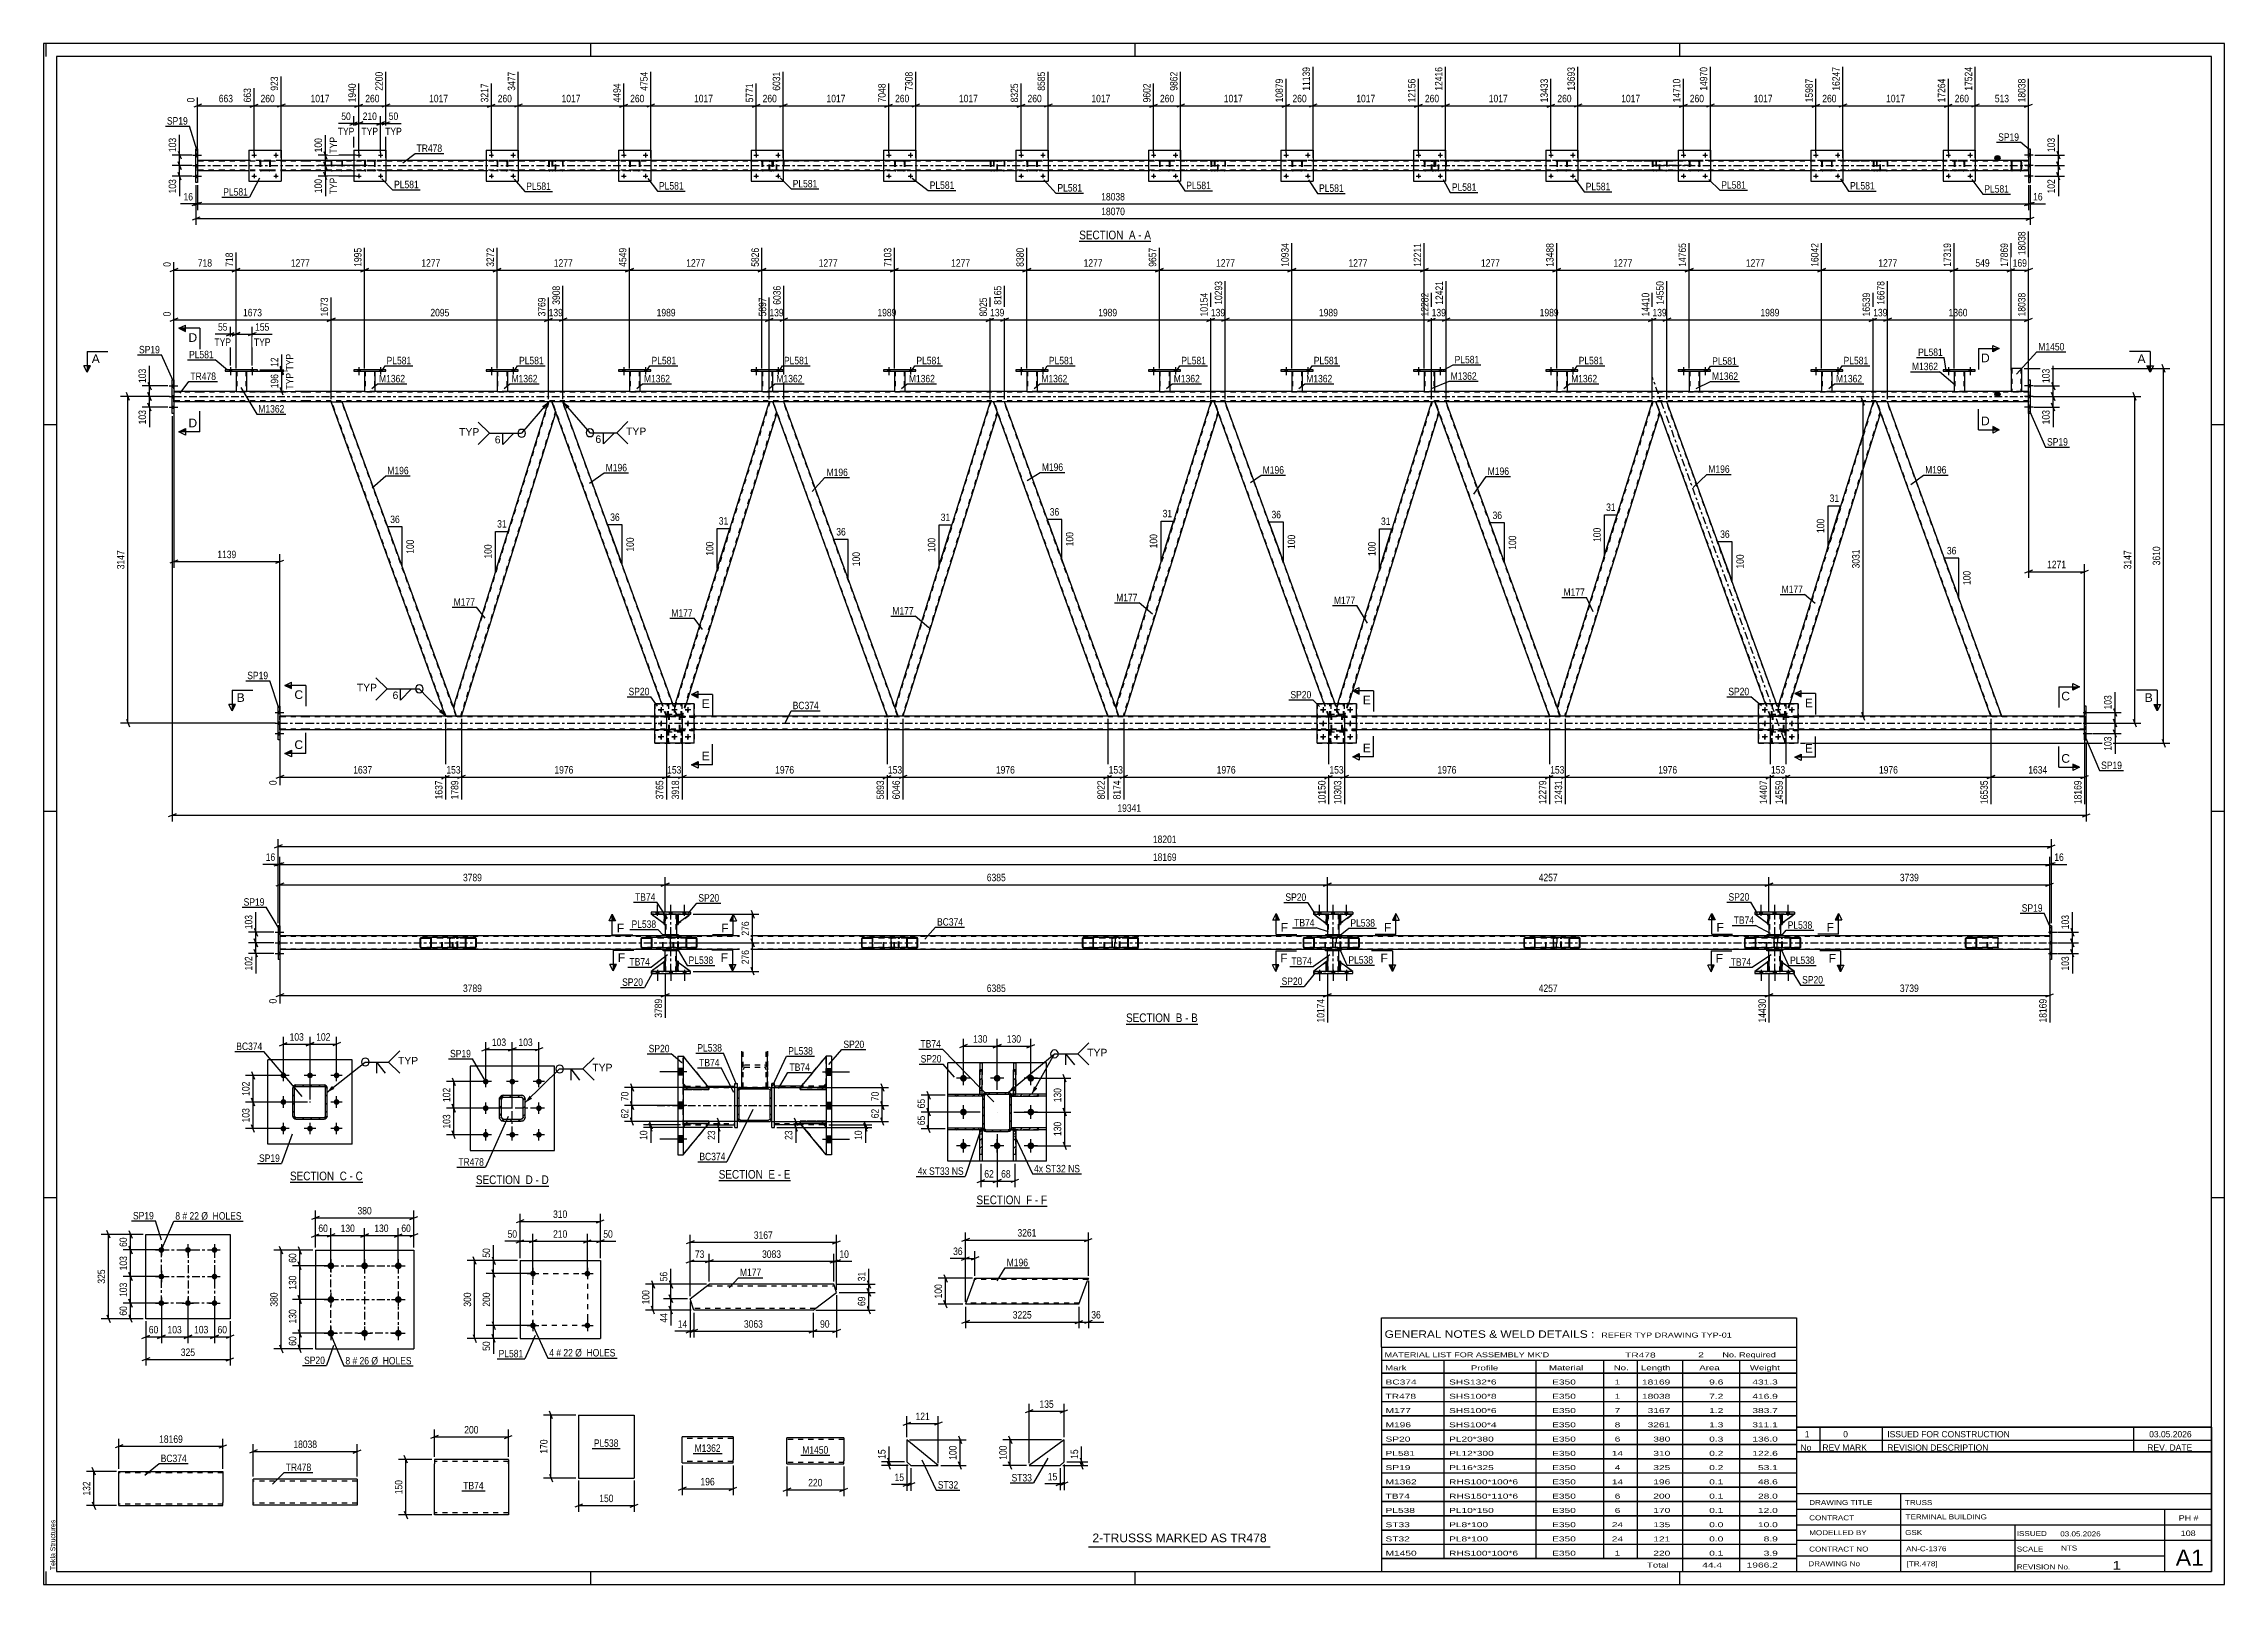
# Paper-space layout 'Layout1' of a CAD drawing. Header units: millimetres. Extents: x 0 to 841, y 0 to 594.
# The model-space entities are those that its viewports show. They can reach past a viewport. Long polylines and large blocks are cut down to what shows.
import ezdxf

# ---------------------------------------------------------------- set-up
doc = ezdxf.new("R2010")
doc.units = ezdxf.units.MM
doc.linetypes.add('DXK_LINE_DOT2', pattern=[3.9198, 1.9599, -1.9599])
doc.linetypes.add('DXK_LINE_DOT3', pattern=[5.9187, 2.979, -0.9799, 0.9799, -0.9799])
doc.layers.add('Viewport layer', color=7, linetype='Continuous', plot=False)
doc.styles.add('Arial', font='ARIAL.TTF', dxfattribs={"height": 0.2})
doc.styles.add('Arial Narrow', font='ARIALN.TTF', dxfattribs={"height": 0.2})

# ---------------------------------------------------------------- blocks, each defined once
blk = doc.blocks.new('Unknown-814748613-18 - 6647')
at = {"color": 6, "linetype": 'Continuous'}
blk.add_line((166.72, 153.58), (194.79, 153.58), dxfattribs=at)
at = {"color": 0, "linetype": 'Continuous'}
blk.add_wipeout([(184.82, 154.33), (184.82, 157.83), (166.72, 157.83), (166.72, 154.33)], dxfattribs=at)
blk.add_wipeout([(188.64, 154.33), (188.64, 157.83), (185.87, 157.83), (185.87, 154.33)], dxfattribs=at)
at = {"color": 7, "linetype": 'Continuous', "style": 'Arial Narrow'}
blk.add_text('SECTION ', height=3.34, dxfattribs=at).set_placement((166.72, 154.33))
at = {"color": 0, "linetype": 'Continuous'}
blk.add_wipeout([(190.97, 154.33), (190.97, 157.83), (189.69, 157.83), (189.69, 154.33)], dxfattribs=at)
blk.add_wipeout([(194.79, 154.33), (194.79, 157.83), (192.02, 157.83), (192.02, 154.33)], dxfattribs=at)
at = {"color": 7, "linetype": 'Continuous', "style": 'Arial Narrow'}
for s, p in [('D', (185.87, 154.33)), ('-', (189.69, 154.33)), ('D', (192.02, 154.33))]:
    blk.add_text(s, height=3.34, dxfattribs=at).set_placement(p)
blk = doc.blocks.new('Unknown-814748613-11947')
at = {"color": 7, "linetype": 'Continuous'}
for p, q in [((676, 60.55), (836, 60.55)), ((836, 60.55), (676, 60.55)), ((676, 60.55), (676, 55.55)), ((685, 60.55), (685, 55.55)), ((709, 60.55), (709, 55.55)), ((806, 60.55), (806, 55.55)), ((836, 60.55), (836, 55.55)), ((676, 55.55), (836, 55.55)), ((676, 55.55), (676, 51.05)), ((676, 55.55), (836, 55.55)), ((836, 51.05), (676, 51.05)), ((685, 55.55), (685, 51.05)), ((709, 55.55), (709, 51.05)), ((806, 55.55), (806, 51.05)), ((836, 55.55), (836, 51.05))]:
    blk.add_line(p, q, dxfattribs=at)
at = {"color": 7, "linetype": 'Continuous', "style": 'Arial Narrow'}
for s, height, width, p in [('1', 2.39, 1.196471, (679.16, 56.7)), ('0', 2.39, 1.196471, (694, 56.7)), ('ISSUED FOR CONSTRUCTION', 2.3861, 1.196471, (711, 56.7)), ('03.05.2026', 2.386, 1.196471, (812, 56.7)), ('No', 2.386, 1.2, (677.54, 51.55)), ('REV MARK', 2.386, 1.2, (686, 51.55)), ('REVISION DESCRIPTION', 2.3861, 1.2, (711, 51.55)), ('REV. DATE', 2.386, 1.2, (811.28, 51.55))]:
    blk.add_text(s, height=height, dxfattribs=dict(at, width=width)).set_placement(p)
blk = doc.blocks.new('Unknown-814748613-1133')
at = {"color": 5, "linetype": 'Continuous'}
for p, q in [((841, 594), (0, 594)), ((0, 594), (0, 0)), ((1, 589), (1, 594)), ((836, 589), (5, 589)), ((5, 589), (5, 5)), ((211, 589), (211, 594)), ((421, 589), (421, 594)), ((631, 589), (631, 594)), ((836, 5), (836, 589)), ((841, 0), (841, 594)), ((5, 447), (0, 447)), ((841, 447), (836, 447)), ((5, 298), (0, 298)), ((841, 298), (836, 298)), ((5, 149), (0, 149)), ((841, 149), (836, 149)), ((0, 0), (841, 0)), ((1, 0), (1, 5)), ((5, 5), (836, 5)), ((211, 0), (211, 5)), ((421, 0), (421, 5)), ((631, 0), (631, 5))]:
    blk.add_line(p, q, dxfattribs=at)
at = {"color": 174, "linetype": 'Continuous', "style": 'Arial'}
blk.add_text('Tekla Structures', height=1.9102, rotation=90, dxfattribs=at).set_placement((4.5, 5.5))
blk = doc.blocks.new('Unknown-814748613-11944')
at = {"color": 7, "linetype": 'Continuous'}
for p, q in [((676, 51.05), (676, 5)), ((676, 51.05), (836, 51.05)), ((836, 51), (836, 5)), ((676, 35), (836, 35)), ((716.14, 35), (716.14, 5)), ((676, 29), (836, 29)), ((818, 5.05), (818, 29.05)), ((676, 23), (836, 23)), ((676, 17), (836, 17)), ((760.14, 23), (760.14, 5)), ((676, 11), (818, 11)), ((676, 5), (836, 5))]:
    blk.add_line(p, q, dxfattribs=at)
at = {"color": 7, "style": 'Arial Narrow'}
for s, height, width, p in [('CONTRACT', 1.909, 1.425378, (680.88, 24.71)), ('DRAWING TITLE', 1.9089, 1.425378, (680.88, 30.61)), ('TRUSS', 1.909, 1.425378, (717.81, 30.59)), ('TERMINAL BUILDING', 1.9089, 1.425378, (718.06, 25.07)), ('MODELLED BY', 1.9089, 1.425378, (680.88, 18.98)), ('GSK', 1.909, 1.425378, (717.88, 19.04)), ('ISSUED', 1.909, 1.425378, (760.94, 18.64)), ('03.05.2026', 1.909, 1.425378, (777.69, 18.52)), ('DRAWING No', 1.909, 1.425378, (680.56, 7)), ('CONTRACT NO', 1.9089, 1.425378, (680.88, 12.66)), ('AN-C-1376', 1.909, 1.425378, (718.23, 12.78)), ('[TR.478]', 1.909, 1.425378, (718.46, 6.99)), ('SCALE', 1.909, 1.425378, (760.94, 12.65)), ('1', 3.34, 1.5, (797.91, 5.68)), ('A1', 6.204, 1.25, (822.24, 7.2)), ('REVISION No.', 1.9089, 1.425378, (760.94, 5.77))]:
    blk.add_text(s, height=height, dxfattribs=dict(at, width=width)).set_placement(p)
at = {"color": 7, "linetype": 'Continuous', "style": 'Arial Narrow'}
for s, height, width, p in [('PH #', 2.1, 1.42538, (823.4, 24.55)), ('108', 2.1, 1.42538, (824.19, 18.65)), ('NTS', 1.909, 1.425378, (778, 13.05))]:
    blk.add_text(s, height=height, dxfattribs=dict(at, width=width)).set_placement(p)
blk = doc.blocks.new('Unknown-814748613-11945')
at = {"color": 7, "linetype": 'Continuous'}
for p, q in [((516, 102.75), (676, 102.75)), ((516, 91.5), (516, 102.75)), ((676, 102.75), (676, 91.5)), ((516, 91.5), (676, 91.5)), ((516, 91.5), (516, 86.5)), ((516, 86.5), (676, 86.5)), ((516, 86.5), (516, 81.5)), ((540, 86.5), (540, 81.5)), ((575.5, 86.5), (575.5, 81.5)), ((601.5, 86.5), (601.5, 81.5)), ((614.5, 86.5), (614.5, 81.5)), ((632, 86.5), (632, 81.5)), ((654, 86.5), (654, 81.5)), ((676, 91.5), (676, 86.5)), ((676, 86.5), (676, 81.5)), ((516, 81.5), (676, 81.5)), ((516, 81.45), (516, 76.05)), ((516, 81.45), (676, 81.45)), ((516, 76.05), (676, 76.05)), ((516, 75.95), (516, 70.55)), ((516, 75.95), (676, 75.95)), ((540, 81.5), (540, 76)), ((540, 76), (540, 70.5)), ((575.5, 81.5), (575.5, 76)), ((575.5, 76), (575.5, 70.5)), ((601.5, 81.5), (601.5, 76)), ((601.5, 76), (601.5, 70.5)), ((614.5, 81.5), (614.5, 76)), ((614.5, 76), (614.5, 70.5)), ((632, 81.5), (632, 76)), ((632, 76), (632, 70.5)), ((654, 81.5), (654, 76)), ((654, 76), (654, 70.5)), ((676, 81.45), (676, 76.05)), ((676, 75.95), (676, 70.55)), ((516, 70.55), (676, 70.55)), ((516, 70.45), (516, 65.05)), ((516, 70.45), (676, 70.45)), ((540, 70.5), (540, 65)), ((575.5, 70.5), (575.5, 65)), ((601.5, 70.5), (601.5, 65)), ((614.5, 70.5), (614.5, 65)), ((632, 70.5), (632, 65)), ((654, 70.5), (654, 65)), ((676, 70.45), (676, 65.05)), ((516, 65.05), (676, 65.05)), ((516, 64.95), (516, 59.55)), ((516, 64.95), (676, 64.95)), ((516, 59.55), (676, 59.55)), ((516, 59.45), (516, 54.05)), ((516, 59.45), (676, 59.45)), ((540, 65), (540, 59.5)), ((540, 59.5), (540, 54)), ((575.5, 65), (575.5, 59.5)), ((575.5, 59.5), (575.5, 54)), ((601.5, 65), (601.5, 59.5)), ((601.5, 59.5), (601.5, 54)), ((614.5, 65), (614.5, 59.5)), ((614.5, 59.5), (614.5, 54)), ((632, 65), (632, 59.5)), ((632, 59.5), (632, 54)), ((654, 65), (654, 59.5)), ((654, 59.5), (654, 54)), ((676, 64.95), (676, 59.55)), ((676, 59.45), (676, 54.05)), ((516, 54.05), (676, 54.05)), ((516, 53.95), (516, 48.55)), ((516, 53.95), (676, 53.95)), ((540, 54), (540, 48.5)), ((575.5, 54), (575.5, 48.5)), ((601.5, 54), (601.5, 48.5)), ((614.5, 54), (614.5, 48.5)), ((632, 54), (632, 48.5)), ((654, 54), (654, 48.5)), ((676, 53.95), (676, 48.55)), ((516, 48.55), (676, 48.55)), ((516, 48.45), (516, 43.05)), ((516, 48.45), (676, 48.45)), ((516, 43.05), (676, 43.05)), ((516, 42.95), (516, 37.55)), ((516, 42.95), (676, 42.95)), ((540, 48.5), (540, 43)), ((540, 43), (540, 37.5)), ((575.5, 48.5), (575.5, 43)), ((575.5, 43), (575.5, 37.5)), ((601.5, 48.5), (601.5, 43)), ((601.5, 43), (601.5, 37.5)), ((614.5, 48.5), (614.5, 43)), ((614.5, 43), (614.5, 37.5)), ((632, 48.5), (632, 43)), ((632, 43), (632, 37.5)), ((654, 48.5), (654, 43)), ((654, 43), (654, 37.5)), ((676, 48.45), (676, 43.05)), ((676, 42.95), (676, 37.55)), ((516, 37.55), (676, 37.55)), ((516, 37.45), (516, 32.05)), ((516, 37.45), (676, 37.45)), ((540, 37.5), (540, 32)), ((575.5, 37.5), (575.5, 32)), ((601.5, 37.5), (601.5, 32)), ((614.5, 37.5), (614.5, 32)), ((632, 37.5), (632, 32)), ((654, 37.5), (654, 32)), ((676, 37.45), (676, 32.05)), ((516, 32.05), (676, 32.05)), ((516, 31.95), (516, 26.55)), ((516, 31.95), (676, 31.95)), ((516, 26.55), (676, 26.55)), ((516, 26.45), (516, 21.05)), ((516, 26.45), (676, 26.45)), ((540, 32), (540, 26.5)), ((540, 26.5), (540, 21)), ((575.5, 32), (575.5, 26.5)), ((575.5, 26.5), (575.5, 21)), ((601.5, 32), (601.5, 26.5)), ((601.5, 26.5), (601.5, 21)), ((614.5, 32), (614.5, 26.5)), ((614.5, 26.5), (614.5, 21)), ((632, 32), (632, 26.5)), ((632, 26.5), (632, 21)), ((654, 32), (654, 26.5)), ((654, 26.5), (654, 21)), ((676, 31.95), (676, 26.55)), ((676, 26.45), (676, 21.05)), ((516, 21.05), (676, 21.05)), ((516, 20.95), (516, 15.55)), ((516, 20.95), (676, 20.95)), ((540, 21), (540, 15.5)), ((575.5, 21), (575.5, 15.5)), ((601.5, 21), (601.5, 15.5)), ((614.5, 21), (614.5, 15.5)), ((632, 21), (632, 15.5)), ((654, 21), (654, 15.5)), ((676, 20.95), (676, 15.55)), ((516, 15.55), (676, 15.55)), ((516, 15.45), (516, 10.05)), ((516, 15.45), (676, 15.45)), ((516, 10.05), (676, 10.05)), ((516, 10), (676, 10)), ((516, 10), (516, 5)), ((540, 15.5), (540, 10)), ((575.5, 15.5), (575.5, 10)), ((601.5, 15.5), (601.5, 10)), ((614.5, 15.5), (614.5, 10)), ((632, 15.5), (632, 10)), ((632, 10), (632, 5)), ((654, 15.5), (654, 10)), ((654, 10), (654, 5)), ((676, 15.45), (676, 10.05)), ((676, 10), (676, 5)), ((516, 5), (676, 5))]:
    blk.add_line(p, q, dxfattribs=at)
at = {"color": 7, "style": 'Arial Narrow'}
for s, height, width, p in [('GENERAL NOTES & WELD DETAILS :', 2.8633, 1.4, (517.15, 95.06)), ('REFER TYP DRAWING TYP-01', 1.9089, 1.6, (600.7, 95.16)), ("MATERIAL LIST FOR ASSEMBLY MK'D", 1.9089, 1.6, (517.15, 87.56)), ('Mark', 1.909, 1.7, (517.34, 82.5)), ('Profile', 1.909, 1.7, (550.41, 82.5)), ('Material', 1.909, 1.7, (580.54, 82.56)), ('No.', 1.909, 1.7, (605.5, 82.56)), ('TR478', 1.909, 1.794707, (609.9, 87.47)), ('Length', 1.909, 1.7, (616, 82.56)), ('2', 1.91, 1.794707, (638.08, 87.56)), ('Area', 1.909, 1.7, (638.5, 82.56)), ('No. Required', 1.9089, 1.6, (647.41, 87.56)), ('Weight', 1.909, 1.7, (658, 82.56))]:
    blk.add_text(s, height=height, dxfattribs=dict(at, width=width)).set_placement(p)
at = {"color": 7, "linetype": 'Continuous', "style": 'Arial Narrow'}
for s, height, width, p in [('BC374', 1.909, 1.794707, (517.5, 77.06)), ('SHS132*6', 1.909, 1.794707, (542, 77.06)), ('E350', 1.909, 1.794707, (581.74, 77.06)), ('1', 1.91, 1.794707, (605.86, 77.06)), ('18169', 1.909, 1.794707, (616.4, 77.06)), ('9.6', 1.909, 1.794707, (642.32, 77.06)), ('431.3', 1.909, 1.794707, (658.96, 77.06)), ('TR478', 1.909, 1.794707, (517.5, 71.56)), ('M177', 1.909, 1.794707, (517.5, 66.06)), ('SHS100*8', 1.909, 1.794707, (542, 71.56)), ('SHS100*6', 1.909, 1.794707, (542, 66.06)), ('E350', 1.909, 1.794707, (581.74, 71.56)), ('E350', 1.909, 1.794707, (581.74, 66.06)), ('7', 1.91, 1.794707, (605.86, 66.06)), ('1', 1.91, 1.794707, (605.86, 71.56)), ('18038', 1.909, 1.794707, (616.4, 71.56)), ('3167', 1.909, 1.794707, (618.58, 66.06)), ('7.2', 1.909, 1.794707, (642.32, 71.56)), ('1.2', 1.909, 1.794707, (642.32, 66.06)), ('416.9', 1.909, 1.794707, (658.96, 71.56)), ('383.7', 1.909, 1.794707, (658.96, 66.06)), ('M196', 1.909, 1.794707, (517.5, 60.56)), ('SHS100*4', 1.909, 1.794707, (542, 60.56)), ('E350', 1.909, 1.794707, (581.74, 60.56)), ('8', 1.91, 1.794707, (605.86, 60.56)), ('3261', 1.909, 1.794707, (618.58, 60.56)), ('1.3', 1.909, 1.794707, (642.32, 60.56)), ('311.1', 1.909, 1.794707, (658.96, 60.56)), ('SP20', 1.909, 1.794707, (517.5, 55.06)), ('PL581', 1.909, 1.794707, (517.5, 49.56)), ('PL20*380', 1.909, 1.794707, (542, 55.06)), ('PL12*300', 1.909, 1.794707, (542, 49.56)), ('E350', 1.909, 1.794707, (581.74, 55.06)), ('E350', 1.909, 1.794707, (581.74, 49.56)), ('14', 1.909, 1.794707, (604.76, 49.56)), ('6', 1.91, 1.794707, (605.86, 55.06)), ('380', 1.909, 1.794707, (620.77, 55.06)), ('310', 1.909, 1.794707, (620.77, 49.56)), ('0.3', 1.909, 1.794707, (642.32, 55.06)), ('0.2', 1.909, 1.794707, (642.32, 49.56)), ('136.0', 1.909, 1.794707, (658.96, 55.06)), ('122.6', 1.909, 1.794707, (658.96, 49.56)), ('SP19', 1.909, 1.794707, (517.5, 44.06)), ('PL16*325', 1.909, 1.794707, (542, 44.06)), ('E350', 1.909, 1.794707, (581.74, 44.06)), ('4', 1.91, 1.794707, (605.86, 44.06)), ('325', 1.909, 1.794707, (620.77, 44.06)), ('0.2', 1.909, 1.794707, (642.32, 44.06)), ('53.1', 1.909, 1.794707, (661.14, 44.06)), ('TB74', 1.909, 1.794707, (517.5, 33.06)), ('M1362', 1.909, 1.794707, (517.5, 38.56)), ('RHS100*100*6', 1.9089, 1.794707, (542, 38.56)), ('RHS150*110*6', 1.9089, 1.794707, (542, 33.06)), ('E350', 1.909, 1.794707, (581.74, 38.56)), ('E350', 1.909, 1.794707, (581.74, 33.06)), ('14', 1.909, 1.794707, (604.76, 38.56)), ('6', 1.91, 1.794707, (605.86, 33.06)), ('200', 1.909, 1.794707, (620.77, 33.06)), ('196', 1.909, 1.794707, (620.77, 38.56)), ('0.1', 1.909, 1.794707, (642.32, 38.56)), ('0.1', 1.909, 1.794707, (642.32, 33.06)), ('48.6', 1.909, 1.794707, (661.14, 38.56)), ('28.0', 1.909, 1.794707, (661.14, 33.06)), ('PL538', 1.909, 1.794707, (517.5, 27.56)), ('PL10*150', 1.909, 1.794707, (542, 27.56)), ('E350', 1.909, 1.794707, (581.74, 27.56)), ('6', 1.91, 1.794707, (605.86, 27.56)), ('170', 1.909, 1.794707, (620.77, 27.56)), ('0.1', 1.909, 1.794707, (642.32, 27.56)), ('12.0', 1.909, 1.794707, (661.14, 27.56)), ('ST33', 1.909, 1.794707, (517.5, 22.06)), ('ST32', 1.909, 1.794707, (517.5, 16.56)), ('PL8*100', 1.909, 1.794707, (542, 22.06)), ('PL8*100', 1.909, 1.794707, (542, 16.56)), ('E350', 1.909, 1.794707, (581.74, 22.06)), ('E350', 1.909, 1.794707, (581.74, 16.56)), ('24', 1.909, 1.794707, (604.76, 22.06)), ('24', 1.909, 1.794707, (604.76, 16.56)), ('135', 1.909, 1.794707, (620.77, 22.06)), ('121', 1.909, 1.794707, (620.77, 16.56)), ('0.0', 1.909, 1.794707, (642.32, 22.06)), ('0.0', 1.909, 1.794707, (642.32, 16.56)), ('10.0', 1.909, 1.794707, (661.14, 22.06)), ('8.9', 1.909, 1.794707, (663.33, 16.56)), ('M1450', 1.909, 1.794707, (517.5, 11.06)), ('RHS100*100*6', 1.9089, 1.794707, (542, 11.06)), ('E350', 1.909, 1.794707, (581.74, 11.06)), ('1', 1.91, 1.794707, (605.86, 11.06)), ('Total', 1.909, 1.7, (618.33, 6.5)), ('220', 1.909, 1.794707, (620.77, 11.06)), ('0.1', 1.909, 1.794707, (642.32, 11.06)), ('1966.2', 1.909, 1.794707, (656.77, 6.5)), ('3.9', 1.909, 1.794707, (663.33, 11.06)), ('44.4', 1.909, 1.794707, (639.64, 6.5))]:
    blk.add_text(s, height=height, dxfattribs=dict(at, width=width)).set_placement(p)
blk = doc.blocks.new('Unknown-814748613-11946')
at = {"color": 7, "linetype": 'Continuous'}
blk.add_line((403, 14.5), (473, 14.5), dxfattribs=at)
at = {"color": 7, "style": 'Arial'}
blk.add_text('2-TRUSSS MARKED AS TR478', height=3.3428, dxfattribs=at).set_placement((404.45, 16.25))
blk = doc.blocks.new('Unknown-814748613-11 - 4824')
at = {"color": 6, "linetype": 'Continuous'}
blk.add_line((399.39, 517.82), (427.04, 517.82), dxfattribs=at)
at = {"color": 0, "linetype": 'Continuous'}
blk.add_wipeout([(417.5, 518.57), (417.5, 522.07), (399.39, 522.07), (399.39, 518.57)], dxfattribs=at)
blk.add_wipeout([(421.11, 518.57), (421.11, 522.07), (418.55, 522.07), (418.55, 518.57)], dxfattribs=at)
at = {"color": 7, "linetype": 'Continuous', "style": 'Arial Narrow'}
blk.add_text('SECTION ', height=3.34, dxfattribs=at).set_placement((399.39, 518.57))
at = {"color": 0, "linetype": 'Continuous'}
blk.add_wipeout([(423.43, 518.57), (423.43, 522.07), (422.16, 522.07), (422.16, 518.57)], dxfattribs=at)
blk.add_wipeout([(427.04, 518.57), (427.04, 522.07), (424.48, 522.07), (424.48, 518.57)], dxfattribs=at)
at = {"color": 7, "linetype": 'Continuous', "style": 'Arial Narrow'}
for s, p in [('A', (418.55, 518.57)), ('A', (424.48, 518.57)), ('-', (422.16, 518.57))]:
    blk.add_text(s, height=3.34, dxfattribs=at).set_placement(p)
blk = doc.blocks.new('Unknown-814748613-12 - 2466')
at = {"color": 6, "linetype": 'Continuous'}
blk.add_line((417.43, 216.02), (445.07, 216.02), dxfattribs=at)
at = {"color": 0, "linetype": 'Continuous'}
blk.add_wipeout([(435.53, 216.77), (435.53, 220.27), (417.43, 220.27), (417.43, 216.77)], dxfattribs=at)
blk.add_wipeout([(439.14, 216.77), (439.14, 220.27), (436.58, 220.27), (436.58, 216.77)], dxfattribs=at)
at = {"color": 7, "linetype": 'Continuous', "style": 'Arial Narrow'}
blk.add_text('SECTION ', height=3.34, dxfattribs=at).set_placement((417.43, 216.77))
at = {"color": 0, "linetype": 'Continuous'}
blk.add_wipeout([(441.47, 216.77), (441.47, 220.27), (440.19, 220.27), (440.19, 216.77)], dxfattribs=at)
blk.add_wipeout([(445.07, 216.77), (445.07, 220.27), (442.52, 220.27), (442.52, 216.77)], dxfattribs=at)
at = {"color": 7, "linetype": 'Continuous', "style": 'Arial Narrow'}
for s, p in [('B', (436.58, 216.77)), ('B', (442.52, 216.77)), ('-', (440.19, 216.77))]:
    blk.add_text(s, height=3.34, dxfattribs=at).set_placement(p)
blk = doc.blocks.new('Unknown-814748613-13 - 10739')
at = {"color": 6, "linetype": 'Continuous'}
blk.add_line((95.02, 155.04), (123.1, 155.04), dxfattribs=at)
at = {"color": 0, "linetype": 'Continuous'}
blk.add_wipeout([(113.13, 155.79), (113.13, 159.29), (95.02, 159.29), (95.02, 155.79)], dxfattribs=at)
blk.add_wipeout([(116.95, 155.79), (116.95, 159.29), (114.18, 159.29), (114.18, 155.79)], dxfattribs=at)
at = {"color": 7, "linetype": 'Continuous', "style": 'Arial Narrow'}
blk.add_text('SECTION ', height=3.34, dxfattribs=at).set_placement((95.02, 155.79))
at = {"color": 0, "linetype": 'Continuous'}
blk.add_wipeout([(119.28, 155.79), (119.28, 159.29), (118, 159.29), (118, 155.79)], dxfattribs=at)
blk.add_wipeout([(123.1, 155.79), (123.1, 159.29), (120.33, 159.29), (120.33, 155.79)], dxfattribs=at)
at = {"color": 7, "linetype": 'Continuous', "style": 'Arial Narrow'}
for s, p in [('C', (114.18, 155.79)), ('-', (118, 155.79)), ('C', (120.33, 155.79))]:
    blk.add_text(s, height=3.34, dxfattribs=at).set_placement(p)
blk = doc.blocks.new('Unknown-814748613-16 - 6091')
at = {"color": 6, "linetype": 'Continuous'}
blk.add_line((260.35, 155.67), (288, 155.67), dxfattribs=at)
at = {"color": 0, "linetype": 'Continuous'}
blk.add_wipeout([(278.46, 156.42), (278.46, 159.92), (260.35, 159.92), (260.35, 156.42)], dxfattribs=at)
blk.add_wipeout([(282.06, 156.42), (282.06, 159.92), (279.51, 159.92), (279.51, 156.42)], dxfattribs=at)
at = {"color": 7, "linetype": 'Continuous', "style": 'Arial Narrow'}
blk.add_text('SECTION ', height=3.34, dxfattribs=at).set_placement((260.35, 156.42))
at = {"color": 0, "linetype": 'Continuous'}
blk.add_wipeout([(284.39, 156.42), (284.39, 159.92), (283.11, 159.92), (283.11, 156.42)], dxfattribs=at)
blk.add_wipeout([(288, 156.42), (288, 159.92), (285.44, 159.92), (285.44, 156.42)], dxfattribs=at)
at = {"color": 7, "linetype": 'Continuous', "style": 'Arial Narrow'}
for s, p in [('E', (279.51, 156.42)), ('-', (283.11, 156.42)), ('E', (285.44, 156.42))]:
    blk.add_text(s, height=3.34, dxfattribs=at).set_placement(p)
blk = doc.blocks.new('Unknown-814748613-17 - 5706')
at = {"color": 6, "linetype": 'Continuous'}
blk.add_line((359.76, 145.82), (386.97, 145.82), dxfattribs=at)
at = {"color": 0, "linetype": 'Continuous'}
blk.add_wipeout([(377.86, 146.57), (377.86, 150.07), (359.76, 150.07), (359.76, 146.57)], dxfattribs=at)
blk.add_wipeout([(381.26, 146.57), (381.26, 150.07), (378.91, 150.07), (378.91, 146.57)], dxfattribs=at)
at = {"color": 7, "linetype": 'Continuous', "style": 'Arial Narrow'}
blk.add_text('SECTION ', height=3.34, dxfattribs=at).set_placement((359.76, 146.57))
at = {"color": 0, "linetype": 'Continuous'}
blk.add_wipeout([(383.58, 146.57), (383.58, 150.07), (382.31, 150.07), (382.31, 146.57)], dxfattribs=at)
blk.add_wipeout([(386.97, 146.57), (386.97, 150.07), (384.63, 150.07), (384.63, 146.57)], dxfattribs=at)
at = {"color": 7, "linetype": 'Continuous', "style": 'Arial Narrow'}
for s, p in [('F', (378.91, 146.57)), ('-', (382.31, 146.57)), ('F', (384.63, 146.57))]:
    blk.add_text(s, height=3.34, dxfattribs=at).set_placement(p)
blk = doc.blocks.new('Part-814748613-1952 - 1936')
at = {"color": 2, "linetype": 'Continuous'}
for p, q in [((104.79, 128.81), (104.79, 90.81)), ((104.79, 128.81), (142.79, 128.81)), ((142.79, 128.81), (142.79, 90.81)), ((104.79, 90.81), (142.79, 90.81))]:
    blk.add_line(p, q, dxfattribs=at)
blk = doc.blocks.new('Bolt-814748613-2013 - 1936')
at = {"linetype": 'Continuous'}
for points in [[(110.79, 124.11, -1), (110.79, 121.51, -1)], [(123.79, 124.11, -1), (123.79, 121.51, -1)], [(136.79, 124.11, -1), (136.79, 121.51, -1)], [(110.79, 111.11, -1), (110.79, 108.51, -1)], [(136.79, 111.11, -1), (136.79, 108.51, -1)], [(110.79, 98.11, -1), (110.79, 95.51, -1)], [(123.79, 98.11, -1), (123.79, 95.51, -1)], [(136.79, 98.11, -1), (136.79, 95.51, -1)]]:
    blk.add_hatch(color=1, dxfattribs=at).paths.add_polyline_path(points)
at = {"color": 1, "linetype": 'Continuous'}
for p, q in [((108.19, 122.81), (113.39, 122.81)), ((110.79, 125.41), (110.79, 120.21)), ((121.19, 122.81), (126.39, 122.81)), ((123.79, 125.41), (123.79, 120.21)), ((134.19, 122.81), (139.39, 122.81)), ((136.79, 125.41), (136.79, 120.21)), ((108.19, 109.81), (113.39, 109.81)), ((110.79, 112.41), (110.79, 107.21)), ((134.19, 109.81), (139.39, 109.81)), ((136.79, 112.41), (136.79, 107.21)), ((108.19, 96.81), (113.39, 96.81)), ((110.79, 99.41), (110.79, 94.21)), ((121.19, 96.81), (126.39, 96.81)), ((123.79, 99.41), (123.79, 94.21)), ((134.19, 96.81), (139.39, 96.81)), ((136.79, 99.41), (136.79, 94.21))]:
    blk.add_line(p, q, dxfattribs=at)
blk = doc.blocks.new('Part-814748613-6655 - 6647')
at = {"color": 2, "linetype": 'Continuous'}
for p, q in [((197, 199.83), (164.5, 199.83)), ((164.5, 199.83), (164.5, 167.33)), ((197, 167.33), (197, 199.83)), ((164.5, 167.33), (197, 167.33))]:
    blk.add_line(p, q, dxfattribs=at)
blk = doc.blocks.new('Part-814748613-6773 - 6647')
at = {"linetype": 'Continuous'}
h = blk.add_hatch(dxfattribs=at)
h.set_pattern_fill('', scale=0.7, style=0, pattern_type=0)
h.set_pattern_definition([(45, (177.3512, 188.5767), (-1.57154, 1.57154), [])])
h.paths.add_polyline_path([(184.15, 188.58), (177.35, 188.58), (176.74, 188.45), (176.22, 188.11), (175.87, 187.59), (175.75, 186.98), (175.75, 180.18), (175.87, 179.56), (176.22, 179.05), (176.74, 178.7), (177.35, 178.58), (184.15, 178.58), (184.76, 178.7), (185.28, 179.05), (185.63, 179.56), (185.75, 180.18), (185.75, 186.98), (185.63, 187.59), (185.28, 188.11), (184.76, 188.45)])
h.paths.add_polyline_path([(184.89, 187.28), (184.95, 186.98), (184.95, 180.18), (184.89, 179.87), (184.72, 179.61), (184.46, 179.44), (184.15, 179.38), (177.35, 179.38), (177.05, 179.44), (176.79, 179.61), (176.61, 179.87), (176.55, 180.18), (176.55, 186.98), (176.61, 187.28), (176.79, 187.54), (177.05, 187.72), (177.35, 187.78), (184.15, 187.78), (184.46, 187.72), (184.72, 187.54)])
at = {"color": 7, "linetype": 'DXK_LINE_DOT3'}
for p, q in [((180.75, 173.58), (180.75, 193.58)), ((190.75, 183.58), (170.75, 183.58))]:
    blk.add_line(p, q, dxfattribs=at)
at = {"color": 7, "linetype": 'DXK_LINE_DOT2'}
for p, q in [((175.75, 186.98), (175.87, 187.59)), ((175.75, 180.18), (175.75, 186.98)), ((176.61, 187.28), (176.55, 186.98)), ((176.55, 180.18), (176.55, 186.98)), ((176.74, 188.45), (177.35, 188.58)), ((177.35, 187.78), (177.05, 187.72)), ((177.35, 188.58), (184.15, 188.58)), ((177.35, 187.78), (184.15, 187.78)), ((184.15, 188.58), (184.76, 188.45)), ((184.46, 187.72), (184.15, 187.78)), ((184.95, 186.98), (184.89, 187.28)), ((184.95, 180.18), (184.95, 186.98)), ((185.63, 187.59), (185.75, 186.98)), ((185.75, 180.18), (185.75, 186.98)), ((175.87, 179.56), (175.75, 180.18)), ((176.55, 180.18), (176.61, 179.87)), ((177.35, 178.58), (176.74, 178.7)), ((177.05, 179.44), (177.35, 179.38)), ((177.35, 179.38), (184.15, 179.38)), ((177.35, 178.58), (184.15, 178.58)), ((184.15, 179.38), (184.46, 179.44)), ((184.76, 178.7), (184.15, 178.58)), ((184.89, 179.87), (184.95, 180.18)), ((185.75, 180.18), (185.63, 179.56))]:
    blk.add_line(p, q, dxfattribs=at)
at = {"color": 2, "linetype": 'Continuous'}
for p, q in [((175.87, 187.59), (175.75, 186.98)), ((175.75, 180.18), (175.75, 186.98)), ((176.55, 186.98), (176.61, 187.28)), ((176.55, 180.18), (176.55, 186.98)), ((177.35, 188.58), (176.74, 188.45)), ((177.05, 187.72), (177.35, 187.78)), ((177.35, 188.58), (184.15, 188.58)), ((177.35, 187.78), (184.15, 187.78)), ((184.76, 188.45), (184.15, 188.58)), ((184.15, 187.78), (184.46, 187.72)), ((184.89, 187.28), (184.95, 186.98)), ((184.95, 180.18), (184.95, 186.98)), ((185.75, 186.98), (185.63, 187.59)), ((185.75, 180.18), (185.75, 186.98)), ((175.75, 180.18), (175.87, 179.56)), ((176.61, 179.87), (176.55, 180.18)), ((176.74, 178.7), (177.35, 178.58)), ((177.35, 179.38), (177.05, 179.44)), ((177.35, 179.38), (184.15, 179.38)), ((177.35, 178.58), (184.15, 178.58)), ((184.46, 179.44), (184.15, 179.38)), ((184.15, 178.58), (184.76, 178.7)), ((184.95, 180.18), (184.89, 179.87)), ((185.63, 179.56), (185.75, 180.18))]:
    blk.add_line(p, q, dxfattribs=at)
at = {"color": 7, "linetype": 'DXK_LINE_DOT2'}
for centre, radius, start, end in [((177.35, 186.98), 1.6, 112.5, 157.5), ((177.35, 186.98), 0.8, 112.5, 157.5), ((184.15, 186.98), 0.8, 22.5, 67.5), ((184.15, 186.98), 1.6, 22.5, 67.5), ((177.35, 180.18), 1.6, 202.5, 247.5), ((177.35, 180.18), 0.8, 202.5, 247.5), ((184.15, 180.18), 0.8, 292.5, 337.5), ((184.15, 180.18), 1.6, 292.5, 337.5)]:
    blk.add_arc(centre, radius, start, end, dxfattribs=at)
at = {"color": 2, "linetype": 'Continuous'}
for centre, radius, start, end in [((177.35, 186.98), 1.6, 112.5, 157.5), ((177.35, 186.98), 0.8, 112.5, 157.5), ((184.15, 186.98), 0.8, 22.5, 67.5), ((184.15, 186.98), 1.6, 22.5, 67.5), ((177.35, 180.18), 1.6, 202.5, 247.5), ((177.35, 180.18), 0.8, 202.5, 247.5), ((184.15, 180.18), 0.8, 292.5, 337.5), ((184.15, 180.18), 1.6, 292.5, 337.5)]:
    blk.add_arc(centre, radius, start, end, dxfattribs=at)
blk = doc.blocks.new('Bolt-814748613-6804 - 6647')
at = {"linetype": 'Continuous'}
for points in [[(170.5, 192.73, -1), (170.5, 194.93, -1)], [(180.75, 192.73, -1), (180.75, 194.93, -1)], [(191, 192.73, -1), (191, 194.93, -1)], [(170.5, 182.48, -1), (170.5, 184.68, -1)], [(191, 182.48, -1), (191, 184.68, -1)], [(170.5, 172.23, -1), (170.5, 174.43, -1)], [(180.75, 172.23, -1), (180.75, 174.43, -1)], [(191, 172.23, -1), (191, 174.43, -1)]]:
    blk.add_hatch(color=1, dxfattribs=at).paths.add_polyline_path(points)
at = {"color": 1, "linetype": 'Continuous'}
for p, q in [((172.7, 193.83), (168.3, 193.83)), ((170.5, 191.63), (170.5, 196.03)), ((182.95, 193.83), (178.55, 193.83)), ((180.75, 191.63), (180.75, 196.03)), ((193.2, 193.83), (188.8, 193.83)), ((191, 191.63), (191, 196.03)), ((170.5, 181.38), (170.5, 185.78)), ((191, 181.38), (191, 185.78)), ((172.7, 183.58), (168.3, 183.58)), ((193.2, 183.58), (188.8, 183.58)), ((172.7, 173.33), (168.3, 173.33)), ((170.5, 171.13), (170.5, 175.53)), ((182.95, 173.33), (178.55, 173.33)), ((180.75, 171.13), (180.75, 175.53)), ((193.2, 173.33), (188.8, 173.33)), ((191, 171.13), (191, 175.53))]:
    blk.add_line(p, q, dxfattribs=at)
blk = doc.blocks.new('Bolt-814748613-4829 - 4824')
at = {"linetype": 'Continuous'}
for points in [[(122.02, 542.96, -1), (121.14, 542.96, -1)], [(130.42, 542.96, -1), (129.54, 542.96, -1)]]:
    blk.add_hatch(color=1, dxfattribs=at).paths.add_polyline_path(points)
at = {"color": 1, "linetype": 'Continuous'}
for p, q in [((120.7, 542.96), (122.46, 542.96)), ((121.58, 543.84), (121.58, 542.08)), ((129.1, 542.96), (130.86, 542.96)), ((129.98, 543.84), (129.98, 542.08))]:
    blk.add_line(p, q, dxfattribs=at)
blk = doc.blocks.new('Part-814748613-4870 - 4824')
at = {"color": 2, "linetype": 'Continuous'}
for p, q in [((170.66, 552.96), (170.66, 540.96)), ((170.66, 552.96), (183.06, 552.96)), ((183.06, 552.96), (183.06, 540.96)), ((170.66, 540.96), (183.06, 540.96))]:
    blk.add_line(p, q, dxfattribs=at)
blk = doc.blocks.new('Bolt-814748613-4826 - 4824')
at = {"linetype": 'Continuous'}
for points in [[(81.64, 550.96, -1), (80.76, 550.96, -1)], [(90.04, 550.96, -1), (89.16, 550.96, -1)]]:
    blk.add_hatch(color=1, dxfattribs=at).paths.add_polyline_path(points)
at = {"color": 1, "linetype": 'Continuous'}
for p, q in [((80.32, 550.96), (82.08, 550.96)), ((81.2, 551.84), (81.2, 550.08)), ((88.72, 550.96), (90.48, 550.96)), ((89.6, 551.84), (89.6, 550.08))]:
    blk.add_line(p, q, dxfattribs=at)
blk = doc.blocks.new('Bolt-814748613-4827 - 4824')
at = {"linetype": 'Continuous'}
for points in [[(81.64, 542.96, -1), (80.76, 542.96, -1)], [(90.04, 542.96, -1), (89.16, 542.96, -1)]]:
    blk.add_hatch(color=1, dxfattribs=at).paths.add_polyline_path(points)
at = {"color": 1, "linetype": 'Continuous'}
for p, q in [((80.32, 542.96), (82.08, 542.96)), ((81.2, 543.84), (81.2, 542.08)), ((88.72, 542.96), (90.48, 542.96)), ((89.6, 543.84), (89.6, 542.08))]:
    blk.add_line(p, q, dxfattribs=at)
blk = doc.blocks.new('Bolt-814748613-4828 - 4824')
at = {"linetype": 'Continuous'}
for points in [[(122.02, 550.96, -1), (121.14, 550.96, -1)], [(130.42, 550.96, -1), (129.54, 550.96, -1)]]:
    blk.add_hatch(color=1, dxfattribs=at).paths.add_polyline_path(points)
at = {"color": 1, "linetype": 'Continuous'}
for p, q in [((120.7, 550.96), (122.46, 550.96)), ((121.58, 551.84), (121.58, 550.08)), ((129.1, 550.96), (130.86, 550.96)), ((129.98, 551.84), (129.98, 550.08))]:
    blk.add_line(p, q, dxfattribs=at)
blk = doc.blocks.new('Part-814748613-4901 - 4824')
at = {"color": 7, "linetype": 'DXK_LINE_DOT2'}
for p, q in [((430.27, 548.48), (430.3, 548.67)), ((430.3, 548.67), (430.27, 548.48)), ((430.27, 548.48), (430.27, 545.44)), ((430.51, 548.48), (430.53, 548.57)), ((430.51, 548.48), (430.51, 545.44)), ((430.53, 548.57), (430.58, 548.65)), ((430.56, 548.93), (430.75, 548.96)), ((430.75, 548.96), (430.56, 548.93)), ((430.58, 548.65), (430.65, 548.7)), ((430.65, 548.7), (430.75, 548.72)), ((433.79, 548.96), (430.75, 548.96)), ((433.79, 548.72), (430.75, 548.72)), ((433.79, 548.96), (433.97, 548.93)), ((433.97, 548.93), (433.79, 548.96)), ((433.79, 548.72), (433.88, 548.7)), ((433.88, 548.7), (433.96, 548.65)), ((433.96, 548.65), (434.01, 548.57)), ((434.01, 548.57), (434.03, 548.48)), ((434.03, 548.48), (434.03, 545.44)), ((434.23, 548.67), (434.27, 548.48)), ((434.27, 548.48), (434.23, 548.67)), ((434.27, 548.48), (434.27, 545.44)), ((430.3, 545.26), (430.27, 545.44)), ((430.27, 545.44), (430.3, 545.26)), ((430.53, 545.35), (430.51, 545.44)), ((430.58, 545.27), (430.53, 545.35)), ((430.75, 544.96), (430.56, 545)), ((430.56, 545), (430.75, 544.96)), ((430.65, 545.22), (430.58, 545.27)), ((430.75, 545.2), (430.65, 545.22)), ((433.79, 545.2), (430.75, 545.2)), ((433.79, 544.96), (430.75, 544.96)), ((433.88, 545.22), (433.79, 545.2)), ((433.97, 545), (433.79, 544.96)), ((433.79, 544.96), (433.97, 545)), ((433.96, 545.27), (433.88, 545.22)), ((434.01, 545.35), (433.96, 545.27)), ((434.03, 545.44), (434.01, 545.35)), ((434.27, 545.44), (434.23, 545.26)), ((434.23, 545.26), (434.27, 545.44))]:
    blk.add_line(p, q, dxfattribs=at)
at = {"color": 7, "linetype": 'DXK_LINE_DOT3'}
blk.add_line((432.27, 546.96), (432.27, 546.96), dxfattribs=at)
at = {"color": 7, "linetype": 'DXK_LINE_DOT2'}
for centre, start, end in [((430.75, 548.48), 112.5, 157.5), ((430.75, 548.48), 112.5, 157.5), ((433.79, 548.48), 22.5, 67.5), ((433.79, 548.48), 22.5, 67.5), ((430.75, 545.44), 202.5, 247.5), ((430.75, 545.44), 202.5, 247.5), ((433.79, 545.44), 292.5, 337.5), ((433.79, 545.44), 292.5, 337.5)]:
    blk.add_arc(centre, 0.48, start, end, dxfattribs=at)
blk = doc.blocks.new('Bolt-814748613-4830 - 4824')
at = {"linetype": 'Continuous'}
for points in [[(173.1, 550.96, -1), (172.22, 550.96, -1)], [(181.5, 550.96, -1), (180.62, 550.96, -1)]]:
    blk.add_hatch(color=1, dxfattribs=at).paths.add_polyline_path(points)
at = {"color": 1, "linetype": 'Continuous'}
for p, q in [((171.78, 550.96), (173.54, 550.96)), ((172.66, 551.84), (172.66, 550.08)), ((180.18, 550.96), (181.94, 550.96)), ((181.06, 551.84), (181.06, 550.08))]:
    blk.add_line(p, q, dxfattribs=at)
blk = doc.blocks.new('Bolt-814748613-4831 - 4824')
at = {"linetype": 'Continuous'}
for points in [[(173.1, 542.96, -1), (172.22, 542.96, -1)], [(181.5, 542.96, -1), (180.62, 542.96, -1)]]:
    blk.add_hatch(color=1, dxfattribs=at).paths.add_polyline_path(points)
at = {"color": 1, "linetype": 'Continuous'}
for p, q in [((171.78, 542.96), (173.54, 542.96)), ((172.66, 543.84), (172.66, 542.08)), ((180.18, 542.96), (181.94, 542.96)), ((181.06, 543.84), (181.06, 542.08))]:
    blk.add_line(p, q, dxfattribs=at)
blk = doc.blocks.new('Bolt-814748613-4832 - 4824')
at = {"linetype": 'Continuous'}
for points in [[(224.18, 550.96, -1), (223.3, 550.96, -1)], [(232.58, 550.96, -1), (231.7, 550.96, -1)]]:
    blk.add_hatch(color=1, dxfattribs=at).paths.add_polyline_path(points)
at = {"color": 1, "linetype": 'Continuous'}
for p, q in [((222.86, 550.96), (224.62, 550.96)), ((223.74, 551.84), (223.74, 550.08)), ((231.26, 550.96), (233.02, 550.96)), ((232.14, 551.84), (232.14, 550.08))]:
    blk.add_line(p, q, dxfattribs=at)
blk = doc.blocks.new('Bolt-814748613-4833 - 4824')
at = {"linetype": 'Continuous'}
for points in [[(224.18, 542.96, -1), (223.3, 542.96, -1)], [(232.58, 542.96, -1), (231.7, 542.96, -1)]]:
    blk.add_hatch(color=1, dxfattribs=at).paths.add_polyline_path(points)
at = {"color": 1, "linetype": 'Continuous'}
for p, q in [((222.86, 542.96), (224.62, 542.96)), ((223.74, 543.84), (223.74, 542.08)), ((231.26, 542.96), (233.02, 542.96)), ((232.14, 543.84), (232.14, 542.08))]:
    blk.add_line(p, q, dxfattribs=at)
blk = doc.blocks.new('Bolt-814748613-4834 - 4824')
at = {"linetype": 'Continuous'}
for points in [[(275.27, 550.96, -1), (274.39, 550.96, -1)], [(283.67, 550.96, -1), (282.79, 550.96, -1)]]:
    blk.add_hatch(color=1, dxfattribs=at).paths.add_polyline_path(points)
at = {"color": 1, "linetype": 'Continuous'}
for p, q in [((273.95, 550.96), (275.71, 550.96)), ((274.83, 551.84), (274.83, 550.08)), ((282.35, 550.96), (284.11, 550.96)), ((283.23, 551.84), (283.23, 550.08))]:
    blk.add_line(p, q, dxfattribs=at)
blk = doc.blocks.new('Part-814748613-4900 - 4824')
at = {"color": 2, "linetype": 'Continuous'}
for p, q in [((426.07, 552.96), (426.07, 540.96)), ((426.07, 552.96), (438.47, 552.96)), ((438.47, 552.96), (438.47, 540.96)), ((426.07, 540.96), (438.47, 540.96))]:
    blk.add_line(p, q, dxfattribs=at)
blk = doc.blocks.new('Part-814748613-4964 - 4824')
at = {"color": 7, "linetype": 'DXK_LINE_DOT2'}
for p, q in [((622.98, 548.96), (610.83, 548.96)), ((622.98, 548.72), (610.83, 548.72)), ((620.41, 548.57), (620.39, 548.48)), ((620.39, 548.48), (620.39, 545.44)), ((620.43, 548.67), (620.41, 548.57)), ((620.64, 548.48), (620.66, 548.57)), ((620.64, 548.48), (620.64, 545.44)), ((620.66, 548.57), (620.72, 548.65)), ((620.89, 548.96), (620.7, 548.93)), ((620.72, 548.65), (620.8, 548.7)), ((620.8, 548.7), (620.89, 548.72)), ((621.71, 548.72), (621.71, 548.96)), ((623.09, 548.93), (622.98, 548.96)), ((622.98, 548.72), (623.04, 548.7)), ((623.04, 548.7), (623.08, 548.65)), ((623.08, 548.65), (623.11, 548.57)), ((623.18, 548.82), (623.09, 548.93)), ((623.11, 548.57), (623.12, 548.48)), ((623.12, 545.44), (623.12, 548.48)), ((623.24, 548.67), (623.18, 548.82)), ((623.26, 548.48), (623.24, 548.67)), ((623.26, 545.44), (623.26, 548.48)), ((622.98, 545.2), (610.83, 545.2)), ((622.98, 544.96), (610.83, 544.96)), ((620.39, 545.44), (620.41, 545.36)), ((620.41, 545.36), (620.43, 545.26)), ((620.66, 545.35), (620.64, 545.44)), ((620.72, 545.27), (620.66, 545.35)), ((620.7, 545), (620.89, 544.96)), ((620.8, 545.22), (620.72, 545.27)), ((620.89, 545.2), (620.8, 545.22)), ((621.71, 544.96), (621.71, 545.2)), ((623.04, 545.22), (622.98, 545.2)), ((622.98, 544.96), (623.09, 545)), ((623.08, 545.27), (623.04, 545.22)), ((623.11, 545.35), (623.08, 545.27)), ((623.09, 545), (623.18, 545.1)), ((623.12, 545.44), (623.11, 545.35)), ((623.18, 545.1), (623.24, 545.26)), ((623.24, 545.26), (623.26, 545.44))]:
    blk.add_line(p, q, dxfattribs=at)
for centre, start, end in [((620.88, 548.47), 111.1941, 156.15059), ((620.88, 545.46), 203.84941, 248.8059)]:
    blk.add_arc(centre, 0.492, start, end, dxfattribs=at)
blk = doc.blocks.new('Bolt-814748613-4835 - 4824')
at = {"linetype": 'Continuous'}
for points in [[(275.27, 542.96, -1), (274.39, 542.96, -1)], [(283.67, 542.96, -1), (282.79, 542.96, -1)]]:
    blk.add_hatch(color=1, dxfattribs=at).paths.add_polyline_path(points)
at = {"color": 1, "linetype": 'Continuous'}
for p, q in [((273.95, 542.96), (275.71, 542.96)), ((274.83, 543.84), (274.83, 542.08)), ((282.35, 542.96), (284.11, 542.96)), ((283.23, 543.84), (283.23, 542.08))]:
    blk.add_line(p, q, dxfattribs=at)
blk = doc.blocks.new('Bolt-814748613-4836 - 4824')
at = {"linetype": 'Continuous'}
for points in [[(326.35, 550.96, -1), (325.47, 550.96, -1)], [(334.75, 550.96, -1), (333.87, 550.96, -1)]]:
    blk.add_hatch(color=1, dxfattribs=at).paths.add_polyline_path(points)
at = {"color": 1, "linetype": 'Continuous'}
for p, q in [((325.03, 550.96), (326.79, 550.96)), ((325.91, 551.84), (325.91, 550.08)), ((333.43, 550.96), (335.19, 550.96)), ((334.31, 551.84), (334.31, 550.08))]:
    blk.add_line(p, q, dxfattribs=at)
blk = doc.blocks.new('Bolt-814748613-4837 - 4824')
at = {"linetype": 'Continuous'}
for points in [[(326.35, 542.96, -1), (325.47, 542.96, -1)], [(334.75, 542.96, -1), (333.87, 542.96, -1)]]:
    blk.add_hatch(color=1, dxfattribs=at).paths.add_polyline_path(points)
at = {"color": 1, "linetype": 'Continuous'}
for p, q in [((325.03, 542.96), (326.79, 542.96)), ((325.91, 543.84), (325.91, 542.08)), ((333.43, 542.96), (335.19, 542.96)), ((334.31, 543.84), (334.31, 542.08))]:
    blk.add_line(p, q, dxfattribs=at)
blk = doc.blocks.new('Part-814748613-4894 - 4824')
at = {"color": 2, "linetype": 'Continuous'}
for p, q in [((374.99, 552.96), (374.99, 540.96)), ((374.99, 552.96), (387.39, 552.96)), ((387.39, 552.96), (387.39, 540.96)), ((374.99, 540.96), (387.39, 540.96))]:
    blk.add_line(p, q, dxfattribs=at)
blk = doc.blocks.new('Bolt-814748613-4838 - 4824')
at = {"linetype": 'Continuous'}
for points in [[(377.43, 550.96, -1), (376.55, 550.96, -1)], [(385.83, 550.96, -1), (384.95, 550.96, -1)]]:
    blk.add_hatch(color=1, dxfattribs=at).paths.add_polyline_path(points)
at = {"color": 1, "linetype": 'Continuous'}
for p, q in [((376.11, 550.96), (377.87, 550.96)), ((376.99, 551.84), (376.99, 550.08)), ((384.51, 550.96), (386.27, 550.96)), ((385.39, 551.84), (385.39, 550.08))]:
    blk.add_line(p, q, dxfattribs=at)
blk = doc.blocks.new('Bolt-814748613-4839 - 4824')
at = {"linetype": 'Continuous'}
for points in [[(377.43, 542.96, -1), (376.55, 542.96, -1)], [(385.83, 542.96, -1), (384.95, 542.96, -1)]]:
    blk.add_hatch(color=1, dxfattribs=at).paths.add_polyline_path(points)
at = {"color": 1, "linetype": 'Continuous'}
for p, q in [((376.11, 542.96), (377.87, 542.96)), ((376.99, 543.84), (376.99, 542.08)), ((384.51, 542.96), (386.27, 542.96)), ((385.39, 543.84), (385.39, 542.08))]:
    blk.add_line(p, q, dxfattribs=at)
blk = doc.blocks.new('Part-814748613-4888 - 4824')
at = {"color": 2, "linetype": 'Continuous'}
for p, q in [((323.91, 552.96), (323.91, 540.96)), ((323.91, 552.96), (336.31, 552.96)), ((336.31, 552.96), (336.31, 540.96)), ((323.91, 540.96), (336.31, 540.96))]:
    blk.add_line(p, q, dxfattribs=at)
blk = doc.blocks.new('Part-814748613-4919 - 4824')
at = {"color": 2, "linetype": 'Continuous'}
for p, q in [((630.39, 552.96), (630.39, 540.96)), ((630.39, 552.96), (642.79, 552.96)), ((642.79, 552.96), (642.79, 540.96)), ((630.39, 540.96), (642.79, 540.96))]:
    blk.add_line(p, q, dxfattribs=at)
blk = doc.blocks.new('Bolt-814748613-4840 - 4824')
at = {"linetype": 'Continuous'}
for points in [[(428.51, 550.96, -1), (427.63, 550.96, -1)], [(436.91, 550.96, -1), (436.03, 550.96, -1)]]:
    blk.add_hatch(color=1, dxfattribs=at).paths.add_polyline_path(points)
at = {"color": 1, "linetype": 'Continuous'}
for p, q in [((427.19, 550.96), (428.95, 550.96)), ((428.07, 551.84), (428.07, 550.08)), ((435.59, 550.96), (437.35, 550.96)), ((436.47, 551.84), (436.47, 550.08))]:
    blk.add_line(p, q, dxfattribs=at)
blk = doc.blocks.new('Part-814748613-4962 - 4824')
at = {"color": 7, "linetype": 'DXK_LINE_DOT2'}
for p, q in [((452.72, 548.96), (440.56, 548.96)), ((452.72, 548.72), (440.56, 548.72)), ((450.14, 548.57), (450.12, 548.48)), ((450.12, 548.48), (450.12, 545.44)), ((450.16, 548.67), (450.14, 548.57)), ((450.37, 548.48), (450.39, 548.57)), ((450.37, 548.48), (450.37, 545.44)), ((450.39, 548.57), (450.45, 548.65)), ((450.63, 548.96), (450.43, 548.93)), ((450.45, 548.65), (450.53, 548.7)), ((450.53, 548.7), (450.63, 548.72)), ((451.44, 548.72), (451.44, 548.96)), ((452.82, 548.93), (452.72, 548.96)), ((452.72, 548.72), (452.77, 548.7)), ((452.77, 548.7), (452.81, 548.65)), ((452.81, 548.65), (452.84, 548.57)), ((452.91, 548.82), (452.82, 548.93)), ((452.84, 548.57), (452.85, 548.48)), ((452.85, 545.44), (452.85, 548.48)), ((452.97, 548.67), (452.91, 548.82)), ((452.99, 548.48), (452.97, 548.67)), ((452.99, 545.44), (452.99, 548.48)), ((452.72, 545.2), (440.56, 545.2)), ((452.72, 544.96), (440.56, 544.96)), ((450.12, 545.44), (450.14, 545.36)), ((450.14, 545.36), (450.16, 545.26)), ((450.39, 545.35), (450.37, 545.44)), ((450.45, 545.27), (450.39, 545.35)), ((450.43, 545), (450.63, 544.96)), ((450.53, 545.22), (450.45, 545.27)), ((450.63, 545.2), (450.53, 545.22)), ((451.44, 544.96), (451.44, 545.2)), ((452.77, 545.22), (452.72, 545.2)), ((452.72, 544.96), (452.82, 545)), ((452.81, 545.27), (452.77, 545.22)), ((452.84, 545.35), (452.81, 545.27)), ((452.82, 545), (452.91, 545.1)), ((452.85, 545.44), (452.84, 545.35)), ((452.91, 545.1), (452.97, 545.26)), ((452.97, 545.26), (452.99, 545.44))]:
    blk.add_line(p, q, dxfattribs=at)
for centre, start, end in [((450.61, 548.47), 111.1941, 156.15059), ((450.61, 545.46), 203.84941, 248.8059)]:
    blk.add_arc(centre, 0.492, start, end, dxfattribs=at)
blk = doc.blocks.new('Bolt-814748613-4841 - 4824')
at = {"linetype": 'Continuous'}
for points in [[(428.51, 542.96, -1), (427.63, 542.96, -1)], [(436.91, 542.96, -1), (436.03, 542.96, -1)]]:
    blk.add_hatch(color=1, dxfattribs=at).paths.add_polyline_path(points)
at = {"color": 1, "linetype": 'Continuous'}
for p, q in [((427.19, 542.96), (428.95, 542.96)), ((428.07, 543.84), (428.07, 542.08)), ((435.59, 542.96), (437.35, 542.96)), ((436.47, 543.84), (436.47, 542.08))]:
    blk.add_line(p, q, dxfattribs=at)
blk = doc.blocks.new('Part-814748613-4913 - 4824')
at = {"color": 2, "linetype": 'Continuous'}
for p, q in [((681.47, 552.96), (681.47, 540.96)), ((681.47, 552.96), (693.87, 552.96)), ((693.87, 552.96), (693.87, 540.96)), ((681.47, 540.96), (693.87, 540.96))]:
    blk.add_line(p, q, dxfattribs=at)
blk = doc.blocks.new('Bolt-814748613-4842 - 4824')
at = {"linetype": 'Continuous'}
for points in [[(734.99, 550.96, -1), (734.11, 550.96, -1)], [(743.39, 550.96, -1), (742.51, 550.96, -1)]]:
    blk.add_hatch(color=1, dxfattribs=at).paths.add_polyline_path(points)
at = {"color": 1, "linetype": 'Continuous'}
for p, q in [((733.67, 550.96), (735.43, 550.96)), ((734.55, 551.84), (734.55, 550.08)), ((742.07, 550.96), (743.83, 550.96)), ((742.95, 551.84), (742.95, 550.08))]:
    blk.add_line(p, q, dxfattribs=at)
blk = doc.blocks.new('Part-814748613-4908 - 4824')
at = {"color": 7, "linetype": 'DXK_LINE_DOT2'}
for p, q in [((736.75, 548.48), (736.79, 548.67)), ((736.79, 548.67), (736.75, 548.48)), ((736.75, 548.48), (736.75, 545.44)), ((736.99, 548.48), (737.01, 548.57)), ((736.99, 548.48), (736.99, 545.44)), ((737.01, 548.57), (737.06, 548.65)), ((737.05, 548.93), (737.23, 548.96)), ((737.23, 548.96), (737.05, 548.93)), ((737.06, 548.65), (737.14, 548.7)), ((737.14, 548.7), (737.23, 548.72)), ((740.27, 548.96), (737.23, 548.96)), ((740.27, 548.72), (737.23, 548.72)), ((740.27, 548.96), (740.45, 548.93)), ((740.45, 548.93), (740.27, 548.96)), ((740.27, 548.72), (740.36, 548.7)), ((740.36, 548.7), (740.44, 548.65)), ((740.44, 548.65), (740.49, 548.57)), ((740.49, 548.57), (740.51, 548.48)), ((740.51, 548.48), (740.51, 545.44)), ((740.71, 548.67), (740.75, 548.48)), ((740.75, 548.48), (740.71, 548.67)), ((740.75, 548.48), (740.75, 545.44)), ((736.79, 545.26), (736.75, 545.44)), ((736.75, 545.44), (736.79, 545.26)), ((737.01, 545.35), (736.99, 545.44)), ((737.06, 545.27), (737.01, 545.35)), ((737.23, 544.96), (737.05, 545)), ((737.05, 545), (737.23, 544.96)), ((737.14, 545.22), (737.06, 545.27)), ((737.23, 545.2), (737.14, 545.22)), ((740.27, 545.2), (737.23, 545.2)), ((740.27, 544.96), (737.23, 544.96)), ((740.36, 545.22), (740.27, 545.2)), ((740.45, 545), (740.27, 544.96)), ((740.27, 544.96), (740.45, 545)), ((740.44, 545.27), (740.36, 545.22)), ((740.49, 545.35), (740.44, 545.27)), ((740.51, 545.44), (740.49, 545.35)), ((740.75, 545.44), (740.71, 545.26)), ((740.71, 545.26), (740.75, 545.44))]:
    blk.add_line(p, q, dxfattribs=at)
at = {"color": 7, "linetype": 'DXK_LINE_DOT3'}
blk.add_line((738.75, 546.96), (738.75, 546.96), dxfattribs=at)
at = {"color": 7, "linetype": 'DXK_LINE_DOT2'}
for centre, start, end in [((737.23, 548.48), 112.5, 157.5), ((737.23, 548.48), 112.5, 157.5), ((740.27, 548.48), 22.5, 67.5), ((740.27, 548.48), 22.5, 67.5), ((737.23, 545.44), 202.5, 247.5), ((737.23, 545.44), 202.5, 247.5), ((740.27, 545.44), 292.5, 337.5), ((740.27, 545.44), 292.5, 337.5)]:
    blk.add_arc(centre, 0.48, start, end, dxfattribs=at)
blk = doc.blocks.new('Part-814748613-4972 - 4824')
at = {"color": 7, "linetype": 'DXK_LINE_DOT2'}
for p, q in [((196.06, 548.76), (196.04, 548.64)), ((196.04, 548.64), (196.04, 545.28)), ((196.21, 548.64), (196.22, 548.7)), ((196.21, 548.64), (196.21, 545.28)), ((196.22, 548.7), (196.26, 548.76)), ((196.38, 548.96), (196.25, 548.94)), ((196.26, 548.76), (196.31, 548.79)), ((196.31, 548.79), (196.38, 548.8)), ((211.71, 548.96), (196.38, 548.96)), ((211.71, 548.8), (196.38, 548.8)), ((200.08, 548.94), (199.95, 548.96)), ((199.95, 548.8), (200.02, 548.79)), ((200.02, 548.79), (200.04, 548.78)), ((200.04, 548.78), (200.07, 548.76)), ((200.07, 548.76), (200.11, 548.7)), ((200.11, 548.7), (200.12, 548.64)), ((200.12, 548.64), (200.12, 545.28)), ((200.29, 548.64), (200.27, 548.76)), ((200.29, 548.64), (200.29, 545.28)), ((196.04, 545.28), (196.06, 545.16)), ((196.22, 545.22), (196.21, 545.28)), ((196.26, 545.17), (196.22, 545.22)), ((196.25, 544.99), (196.38, 544.96)), ((196.26, 545.17), (196.29, 545.15)), ((196.29, 545.15), (196.31, 545.13)), ((196.31, 545.13), (196.38, 545.12)), ((211.71, 545.12), (196.38, 545.12)), ((211.71, 544.96), (196.38, 544.96)), ((200.02, 545.13), (199.95, 545.12)), ((199.95, 544.96), (200.08, 544.99)), ((200.07, 545.17), (200.02, 545.13)), ((200.11, 545.22), (200.07, 545.17)), ((200.12, 545.28), (200.11, 545.22)), ((200.27, 545.16), (200.29, 545.28))]:
    blk.add_line(p, q, dxfattribs=at)
for centre, start, end in [((196.37, 548.63), 110.75832, 155.68004), ((199.97, 548.63), 24.31996, 69.24168), ((196.37, 545.3), 204.31996, 249.24168), ((199.97, 545.3), 290.75832, 335.68004)]:
    blk.add_arc(centre, 0.331, start, end, dxfattribs=at)
blk = doc.blocks.new('Bolt-814748613-4843 - 4824')
at = {"linetype": 'Continuous'}
for points in [[(734.99, 542.96, -1), (734.11, 542.96, -1)], [(743.39, 542.96, -1), (742.51, 542.96, -1)]]:
    blk.add_hatch(color=1, dxfattribs=at).paths.add_polyline_path(points)
at = {"color": 1, "linetype": 'Continuous'}
for p, q in [((733.67, 542.96), (735.43, 542.96)), ((734.55, 543.84), (734.55, 542.08)), ((742.07, 542.96), (743.83, 542.96)), ((742.95, 543.84), (742.95, 542.08))]:
    blk.add_line(p, q, dxfattribs=at)
blk = doc.blocks.new('Part-814748613-4907 - 4824')
at = {"color": 2, "linetype": 'Continuous'}
for p, q in [((732.55, 552.96), (732.55, 540.96)), ((732.55, 552.96), (744.95, 552.96)), ((744.95, 552.96), (744.95, 540.96)), ((732.55, 540.96), (744.95, 540.96))]:
    blk.add_line(p, q, dxfattribs=at)
blk = doc.blocks.new('Bolt-814748613-4844 - 4824')
at = {"linetype": 'Continuous'}
for points in [[(683.91, 550.96, -1), (683.03, 550.96, -1)], [(692.31, 550.96, -1), (691.43, 550.96, -1)]]:
    blk.add_hatch(color=1, dxfattribs=at).paths.add_polyline_path(points)
at = {"color": 1, "linetype": 'Continuous'}
for p, q in [((682.59, 550.96), (684.35, 550.96)), ((683.47, 551.84), (683.47, 550.08)), ((690.99, 550.96), (692.75, 550.96)), ((691.87, 551.84), (691.87, 550.08))]:
    blk.add_line(p, q, dxfattribs=at)
blk = doc.blocks.new('Part-814748613-4902 - 4824')
at = {"color": 2, "linetype": 'Continuous'}
for p, q in [((758.76, 548.67), (758.73, 548.48)), ((758.73, 548.48), (758.73, 545.44)), ((758.97, 548.48), (758.98, 548.57)), ((758.97, 548.48), (758.97, 545.44)), ((758.98, 548.57), (759.04, 548.65)), ((759.21, 548.96), (759.02, 548.93)), ((759.04, 548.65), (759.11, 548.7)), ((759.11, 548.7), (759.21, 548.72)), ((762.25, 548.96), (759.21, 548.96)), ((762.25, 548.72), (759.21, 548.72)), ((762.43, 548.93), (762.25, 548.96)), ((762.25, 548.72), (762.34, 548.7)), ((762.34, 548.7), (762.42, 548.65)), ((762.42, 548.65), (762.47, 548.57)), ((762.47, 548.57), (762.49, 548.48)), ((762.49, 548.48), (762.49, 545.44)), ((762.73, 548.48), (762.69, 548.67)), ((762.73, 548.48), (762.73, 545.44)), ((758.73, 545.44), (758.76, 545.26)), ((758.98, 545.35), (758.97, 545.44)), ((759.04, 545.27), (758.98, 545.35)), ((759.02, 545), (759.21, 544.96)), ((759.11, 545.22), (759.04, 545.27)), ((759.21, 545.2), (759.11, 545.22)), ((762.25, 545.2), (759.21, 545.2)), ((762.25, 544.96), (759.21, 544.96)), ((762.34, 545.22), (762.25, 545.2)), ((762.25, 544.96), (762.43, 545)), ((762.42, 545.27), (762.34, 545.22)), ((762.47, 545.35), (762.42, 545.27)), ((762.49, 545.44), (762.47, 545.35)), ((762.69, 545.26), (762.73, 545.44))]:
    blk.add_line(p, q, dxfattribs=at)
at = {"color": 7, "linetype": 'DXK_LINE_DOT2'}
for p, q in [((758.73, 548.48), (758.76, 548.67)), ((759.02, 548.93), (759.21, 548.96)), ((762.25, 548.96), (762.43, 548.93)), ((762.69, 548.67), (762.73, 548.48)), ((758.76, 545.26), (758.73, 545.44)), ((759.21, 544.96), (759.02, 545)), ((762.43, 545), (762.25, 544.96)), ((762.73, 545.44), (762.69, 545.26))]:
    blk.add_line(p, q, dxfattribs=at)
at = {"color": 2, "linetype": 'Continuous'}
for centre, start, end in [((759.21, 548.48), 112.5, 157.5), ((762.25, 548.48), 22.5, 67.5), ((759.21, 545.44), 202.5, 247.5), ((762.25, 545.44), 292.5, 337.5)]:
    blk.add_arc(centre, 0.48, start, end, dxfattribs=at)
at = {"color": 7, "linetype": 'DXK_LINE_DOT2'}
for centre, start, end in [((759.21, 548.48), 112.5, 157.5), ((762.25, 548.48), 22.5, 67.5), ((759.21, 545.44), 202.5, 247.5), ((762.25, 545.44), 292.5, 337.5)]:
    blk.add_arc(centre, 0.48, start, end, dxfattribs=at)
blk = doc.blocks.new('Bolt-814748613-4845 - 4824')
at = {"linetype": 'Continuous'}
for points in [[(683.91, 542.96, -1), (683.03, 542.96, -1)], [(692.31, 542.96, -1), (691.43, 542.96, -1)]]:
    blk.add_hatch(color=1, dxfattribs=at).paths.add_polyline_path(points)
at = {"color": 1, "linetype": 'Continuous'}
for p, q in [((682.59, 542.96), (684.35, 542.96)), ((683.47, 543.84), (683.47, 542.08)), ((690.99, 542.96), (692.75, 542.96)), ((691.87, 543.84), (691.87, 542.08))]:
    blk.add_line(p, q, dxfattribs=at)
blk = doc.blocks.new('Bolt-814748613-4846 - 4824')
at = {"linetype": 'Continuous'}
for points in [[(632.83, 550.96, -1), (631.95, 550.96, -1)], [(641.23, 550.96, -1), (640.35, 550.96, -1)]]:
    blk.add_hatch(color=1, dxfattribs=at).paths.add_polyline_path(points)
at = {"color": 1, "linetype": 'Continuous'}
for p, q in [((631.51, 550.96), (633.27, 550.96)), ((632.39, 551.84), (632.39, 550.08)), ((639.91, 550.96), (641.67, 550.96)), ((640.79, 551.84), (640.79, 550.08))]:
    blk.add_line(p, q, dxfattribs=at)
blk = doc.blocks.new('Part-814748613-4960 - 4824')
at = {"color": 7, "linetype": 'DXK_LINE_DOT2'}
for p, q in [((282.45, 548.96), (270.29, 548.96)), ((282.45, 548.72), (270.29, 548.72)), ((279.88, 548.62), (279.85, 548.48)), ((279.85, 545.44), (279.85, 548.48)), ((279.89, 548.67), (279.88, 548.62)), ((280.11, 548.48), (280.12, 548.57)), ((280.11, 545.44), (280.11, 548.48)), ((280.12, 548.57), (280.18, 548.65)), ((280.36, 548.96), (280.16, 548.93)), ((280.18, 548.65), (280.26, 548.7)), ((280.26, 548.7), (280.36, 548.72)), ((281.17, 548.96), (281.17, 548.72)), ((282.55, 548.93), (282.45, 548.96)), ((282.45, 548.72), (282.5, 548.7)), ((282.5, 548.7), (282.54, 548.65)), ((282.54, 548.65), (282.57, 548.57)), ((282.64, 548.82), (282.55, 548.93)), ((282.57, 548.57), (282.58, 548.48)), ((282.58, 545.44), (282.58, 548.48)), ((282.7, 548.67), (282.64, 548.82)), ((282.72, 548.48), (282.7, 548.67)), ((282.72, 545.44), (282.72, 548.48)), ((282.45, 545.2), (270.29, 545.2)), ((282.45, 544.96), (270.29, 544.96)), ((279.85, 545.44), (279.89, 545.26)), ((280.12, 545.35), (280.11, 545.44)), ((280.18, 545.27), (280.12, 545.35)), ((280.16, 545), (280.36, 544.96)), ((280.26, 545.22), (280.18, 545.27)), ((280.36, 545.2), (280.26, 545.22)), ((281.17, 544.96), (281.17, 545.2)), ((282.5, 545.22), (282.45, 545.2)), ((282.45, 544.96), (282.55, 545)), ((282.54, 545.27), (282.5, 545.22)), ((282.57, 545.35), (282.54, 545.27)), ((282.55, 545), (282.64, 545.1)), ((282.58, 545.44), (282.57, 545.35)), ((282.64, 545.1), (282.65, 545.13)), ((282.65, 545.13), (282.7, 545.26)), ((282.7, 545.26), (282.72, 545.44))]:
    blk.add_line(p, q, dxfattribs=at)
for centre, start, end in [((280.34, 548.47), 111.1941, 156.15059), ((280.34, 545.46), 203.84941, 248.8059)]:
    blk.add_arc(centre, 0.492, start, end, dxfattribs=at)
blk = doc.blocks.new('Bolt-814748613-4847 - 4824')
at = {"linetype": 'Continuous'}
for points in [[(632.83, 542.96, -1), (631.95, 542.96, -1)], [(641.23, 542.96, -1), (640.35, 542.96, -1)]]:
    blk.add_hatch(color=1, dxfattribs=at).paths.add_polyline_path(points)
at = {"color": 1, "linetype": 'Continuous'}
for p, q in [((631.51, 542.96), (633.27, 542.96)), ((632.39, 543.84), (632.39, 542.08)), ((639.91, 542.96), (641.67, 542.96)), ((640.79, 543.84), (640.79, 542.08))]:
    blk.add_line(p, q, dxfattribs=at)
blk = doc.blocks.new('Bolt-814748613-4848 - 4824')
at = {"linetype": 'Continuous'}
for points in [[(581.75, 550.96, -1), (580.87, 550.96, -1)], [(590.15, 550.96, -1), (589.27, 550.96, -1)]]:
    blk.add_hatch(color=1, dxfattribs=at).paths.add_polyline_path(points)
at = {"color": 1, "linetype": 'Continuous'}
for p, q in [((580.43, 550.96), (582.19, 550.96)), ((581.31, 551.84), (581.31, 550.08)), ((588.83, 550.96), (590.59, 550.96)), ((589.71, 551.84), (589.71, 550.08))]:
    blk.add_line(p, q, dxfattribs=at)
blk = doc.blocks.new('Part-814748613-4970 - 4824')
at = {"color": 2, "linetype": 'Continuous'}
for p, q in [((58.74, 553.46), (59.38, 553.46)), ((58.74, 540.46), (58.74, 553.46)), ((59.38, 553.46), (59.38, 540.46)), ((59.38, 540.46), (58.74, 540.46))]:
    blk.add_line(p, q, dxfattribs=at)
blk = doc.blocks.new('Bolt-814748613-4849 - 4824')
at = {"linetype": 'Continuous'}
for points in [[(581.75, 542.96, -1), (580.87, 542.96, -1)], [(590.15, 542.96, -1), (589.27, 542.96, -1)]]:
    blk.add_hatch(color=1, dxfattribs=at).paths.add_polyline_path(points)
at = {"color": 1, "linetype": 'Continuous'}
for p, q in [((580.43, 542.96), (582.19, 542.96)), ((581.31, 543.84), (581.31, 542.08)), ((588.83, 542.96), (590.59, 542.96)), ((589.71, 543.84), (589.71, 542.08))]:
    blk.add_line(p, q, dxfattribs=at)
blk = doc.blocks.new('Bolt-814748613-4850 - 4824')
at = {"linetype": 'Continuous'}
for points in [[(530.67, 550.96, -1), (529.79, 550.96, -1)], [(539.07, 550.96, -1), (538.19, 550.96, -1)]]:
    blk.add_hatch(color=1, dxfattribs=at).paths.add_polyline_path(points)
at = {"color": 1, "linetype": 'Continuous'}
for p, q in [((529.35, 550.96), (531.11, 550.96)), ((530.23, 551.84), (530.23, 550.08)), ((537.75, 550.96), (539.51, 550.96)), ((538.63, 551.84), (538.63, 550.08))]:
    blk.add_line(p, q, dxfattribs=at)
blk = doc.blocks.new('Bolt-814748613-4851 - 4824')
at = {"linetype": 'Continuous'}
for points in [[(530.67, 542.96, -1), (529.79, 542.96, -1)], [(539.07, 542.96, -1), (538.19, 542.96, -1)]]:
    blk.add_hatch(color=1, dxfattribs=at).paths.add_polyline_path(points)
at = {"color": 1, "linetype": 'Continuous'}
for p, q in [((529.35, 542.96), (531.11, 542.96)), ((530.23, 543.84), (530.23, 542.08)), ((537.75, 542.96), (539.51, 542.96)), ((538.63, 543.84), (538.63, 542.08))]:
    blk.add_line(p, q, dxfattribs=at)
blk = doc.blocks.new('Bolt-814748613-4852 - 4824')
at = {"linetype": 'Continuous'}
for points in [[(479.59, 550.96, -1), (478.71, 550.96, -1)], [(487.99, 550.96, -1), (487.11, 550.96, -1)]]:
    blk.add_hatch(color=1, dxfattribs=at).paths.add_polyline_path(points)
at = {"color": 1, "linetype": 'Continuous'}
for p, q in [((478.27, 550.96), (480.03, 550.96)), ((479.15, 551.84), (479.15, 550.08)), ((486.67, 550.96), (488.43, 550.96)), ((487.55, 551.84), (487.55, 550.08))]:
    blk.add_line(p, q, dxfattribs=at)
blk = doc.blocks.new('Part-814748613-4974 - 4824')
at = {"color": 7, "linetype": 'DXK_LINE_DOT2'}
for p, q in [((451.47, 548.76), (451.44, 548.64)), ((451.44, 548.64), (451.44, 545.28)), ((451.61, 548.64), (451.62, 548.7)), ((451.61, 548.64), (451.61, 545.28)), ((451.62, 548.7), (451.66, 548.76)), ((451.78, 548.96), (451.65, 548.94)), ((451.66, 548.76), (451.72, 548.79)), ((451.72, 548.79), (451.78, 548.8)), ((467.11, 548.96), (451.78, 548.96)), ((467.11, 548.8), (451.78, 548.8)), ((455.49, 548.94), (455.36, 548.96)), ((455.36, 548.8), (455.42, 548.79)), ((455.42, 548.79), (455.45, 548.78)), ((455.45, 548.78), (455.48, 548.76)), ((455.48, 548.76), (455.51, 548.7)), ((455.51, 548.7), (455.53, 548.64)), ((455.53, 548.64), (455.53, 545.28)), ((455.7, 548.64), (455.67, 548.76)), ((455.7, 548.64), (455.7, 545.28)), ((451.44, 545.28), (451.47, 545.16)), ((451.62, 545.22), (451.61, 545.28)), ((451.66, 545.17), (451.62, 545.22)), ((451.65, 544.99), (451.78, 544.96)), ((451.66, 545.17), (451.69, 545.15)), ((451.69, 545.15), (451.72, 545.13)), ((451.72, 545.13), (451.78, 545.12)), ((467.11, 545.12), (451.78, 545.12)), ((467.11, 544.96), (451.78, 544.96)), ((455.42, 545.13), (455.36, 545.12)), ((455.36, 544.96), (455.49, 544.99)), ((455.48, 545.17), (455.42, 545.13)), ((455.51, 545.22), (455.48, 545.17)), ((455.53, 545.28), (455.51, 545.22)), ((455.67, 545.16), (455.7, 545.28))]:
    blk.add_line(p, q, dxfattribs=at)
for centre, start, end in [((451.77, 548.63), 110.75832, 155.68004), ((455.37, 548.63), 24.31996, 69.24168), ((451.77, 545.3), 204.31996, 249.24168), ((455.37, 545.3), 290.75832, 335.68004)]:
    blk.add_arc(centre, 0.331, start, end, dxfattribs=at)
blk = doc.blocks.new('Bolt-814748613-4853 - 4824')
at = {"linetype": 'Continuous'}
for points in [[(479.59, 542.96, -1), (478.71, 542.96, -1)], [(487.99, 542.96, -1), (487.11, 542.96, -1)]]:
    blk.add_hatch(color=1, dxfattribs=at).paths.add_polyline_path(points)
at = {"color": 1, "linetype": 'Continuous'}
for p, q in [((478.27, 542.96), (480.03, 542.96)), ((479.15, 543.84), (479.15, 542.08)), ((486.67, 542.96), (488.43, 542.96)), ((487.55, 543.84), (487.55, 542.08))]:
    blk.add_line(p, q, dxfattribs=at)
blk = doc.blocks.new('Part-814748613-4925 - 4824')
at = {"color": 2, "linetype": 'Continuous'}
for p, q in [((579.31, 552.96), (579.31, 540.96)), ((579.31, 552.96), (591.71, 552.96)), ((591.71, 552.96), (591.71, 540.96)), ((579.31, 540.96), (591.71, 540.96))]:
    blk.add_line(p, q, dxfattribs=at)
blk = doc.blocks.new('Part-814748613-4865 - 4824')
at = {"color": 7, "linetype": 'DXK_LINE_DOT2'}
for p, q in [((123.78, 548.48), (123.82, 548.67)), ((123.82, 548.67), (123.78, 548.48)), ((123.78, 548.48), (123.78, 545.44)), ((124.02, 548.48), (124.04, 548.57)), ((124.02, 548.48), (124.02, 545.44)), ((124.04, 548.57), (124.09, 548.65)), ((124.08, 548.93), (124.26, 548.96)), ((124.26, 548.96), (124.08, 548.93)), ((124.09, 548.65), (124.17, 548.7)), ((124.17, 548.7), (124.26, 548.72)), ((127.3, 548.96), (124.26, 548.96)), ((127.3, 548.72), (124.26, 548.72)), ((127.3, 548.96), (127.49, 548.93)), ((127.49, 548.93), (127.3, 548.96)), ((127.3, 548.72), (127.4, 548.7)), ((127.4, 548.7), (127.47, 548.65)), ((127.47, 548.65), (127.53, 548.57)), ((127.53, 548.57), (127.54, 548.48)), ((127.54, 548.48), (127.54, 545.44)), ((127.75, 548.67), (127.78, 548.48)), ((127.78, 548.48), (127.75, 548.67)), ((127.78, 548.48), (127.78, 545.44)), ((123.82, 545.26), (123.78, 545.44)), ((123.78, 545.44), (123.82, 545.26)), ((124.04, 545.35), (124.02, 545.44)), ((124.09, 545.27), (124.04, 545.35)), ((124.26, 544.96), (124.08, 545)), ((124.08, 545), (124.26, 544.96)), ((124.17, 545.22), (124.09, 545.27)), ((124.26, 545.2), (124.17, 545.22)), ((127.3, 545.2), (124.26, 545.2)), ((127.3, 544.96), (124.26, 544.96)), ((127.4, 545.22), (127.3, 545.2)), ((127.49, 545), (127.3, 544.96)), ((127.3, 544.96), (127.49, 545)), ((127.47, 545.27), (127.4, 545.22)), ((127.53, 545.35), (127.47, 545.27)), ((127.54, 545.44), (127.53, 545.35)), ((127.78, 545.44), (127.75, 545.26)), ((127.75, 545.26), (127.78, 545.44))]:
    blk.add_line(p, q, dxfattribs=at)
at = {"color": 7, "linetype": 'DXK_LINE_DOT3'}
blk.add_line((125.78, 546.96), (125.78, 546.96), dxfattribs=at)
at = {"color": 7, "linetype": 'DXK_LINE_DOT2'}
for centre, start, end in [((124.26, 548.48), 112.5, 157.5), ((124.26, 548.48), 112.5, 157.5), ((127.3, 548.48), 22.5, 67.5), ((127.3, 548.48), 22.5, 67.5), ((124.26, 545.44), 202.5, 247.5), ((124.26, 545.44), 202.5, 247.5), ((127.3, 545.44), 292.5, 337.5), ((127.3, 545.44), 292.5, 337.5)]:
    blk.add_arc(centre, 0.48, start, end, dxfattribs=at)
blk = doc.blocks.new('Part-814748613-4858 - 4824')
at = {"color": 2, "linetype": 'Continuous'}
for p, q in [((79.2, 552.96), (79.2, 540.96)), ((79.2, 552.96), (91.6, 552.96)), ((91.6, 552.96), (91.6, 540.96)), ((79.2, 540.96), (91.6, 540.96))]:
    blk.add_line(p, q, dxfattribs=at)
blk = doc.blocks.new('Part-814748613-4859 - 4824')
at = {"color": 7, "linetype": 'DXK_LINE_DOT2'}
for p, q in [((83.4, 548.48), (83.44, 548.67)), ((83.44, 548.67), (83.4, 548.48)), ((83.4, 548.48), (83.4, 545.44)), ((83.64, 548.48), (83.66, 548.57)), ((83.64, 548.48), (83.64, 545.44)), ((83.66, 548.57), (83.71, 548.65)), ((83.7, 548.93), (83.88, 548.96)), ((83.88, 548.96), (83.7, 548.93)), ((83.71, 548.65), (83.79, 548.7)), ((83.79, 548.7), (83.88, 548.72)), ((86.92, 548.96), (83.88, 548.96)), ((86.92, 548.72), (83.88, 548.72)), ((86.92, 548.96), (87.11, 548.93)), ((87.11, 548.93), (86.92, 548.96)), ((86.92, 548.72), (87.02, 548.7)), ((87.02, 548.7), (87.09, 548.65)), ((87.09, 548.65), (87.15, 548.57)), ((87.15, 548.57), (87.16, 548.48)), ((87.16, 548.48), (87.16, 545.44)), ((87.37, 548.67), (87.4, 548.48)), ((87.4, 548.48), (87.37, 548.67)), ((87.4, 548.48), (87.4, 545.44)), ((83.44, 545.26), (83.4, 545.44)), ((83.4, 545.44), (83.44, 545.26)), ((83.66, 545.35), (83.64, 545.44)), ((83.71, 545.27), (83.66, 545.35)), ((83.88, 544.96), (83.7, 545)), ((83.7, 545), (83.88, 544.96)), ((83.79, 545.22), (83.71, 545.27)), ((83.88, 545.2), (83.79, 545.22)), ((86.92, 545.2), (83.88, 545.2)), ((86.92, 544.96), (83.88, 544.96)), ((87.02, 545.22), (86.92, 545.2)), ((87.11, 545), (86.92, 544.96)), ((86.92, 544.96), (87.11, 545)), ((87.09, 545.27), (87.02, 545.22)), ((87.15, 545.35), (87.09, 545.27)), ((87.16, 545.44), (87.15, 545.35)), ((87.4, 545.44), (87.37, 545.26)), ((87.37, 545.26), (87.4, 545.44))]:
    blk.add_line(p, q, dxfattribs=at)
at = {"color": 7, "linetype": 'DXK_LINE_DOT3'}
blk.add_line((85.4, 546.96), (85.4, 546.96), dxfattribs=at)
at = {"color": 7, "linetype": 'DXK_LINE_DOT2'}
for centre, start, end in [((83.88, 548.48), 112.5, 157.5), ((83.88, 548.48), 112.5, 157.5), ((86.92, 548.48), 22.5, 67.5), ((86.92, 548.48), 22.5, 67.5), ((83.88, 545.44), 202.5, 247.5), ((83.88, 545.44), 202.5, 247.5), ((86.92, 545.44), 292.5, 337.5), ((86.92, 545.44), 292.5, 337.5)]:
    blk.add_arc(centre, 0.48, start, end, dxfattribs=at)
blk = doc.blocks.new('Part-814748613-4864 - 4824')
at = {"color": 2, "linetype": 'Continuous'}
for p, q in [((119.58, 552.96), (119.58, 540.96)), ((119.58, 552.96), (131.98, 552.96)), ((131.98, 552.96), (131.98, 540.96)), ((119.58, 540.96), (131.98, 540.96))]:
    blk.add_line(p, q, dxfattribs=at)
blk = doc.blocks.new('Part-814748613-4871 - 4824')
at = {"color": 7, "linetype": 'DXK_LINE_DOT2'}
for p, q in [((174.86, 548.48), (174.9, 548.67)), ((174.9, 548.67), (174.86, 548.48)), ((174.86, 548.48), (174.86, 545.44)), ((175.1, 548.48), (175.12, 548.57)), ((175.1, 548.48), (175.1, 545.44)), ((175.12, 548.57), (175.17, 548.65)), ((175.16, 548.93), (175.34, 548.96)), ((175.34, 548.96), (175.16, 548.93)), ((175.17, 548.65), (175.25, 548.7)), ((175.25, 548.7), (175.34, 548.72)), ((178.38, 548.96), (175.34, 548.96)), ((178.38, 548.72), (175.34, 548.72)), ((178.38, 548.96), (178.57, 548.93)), ((178.57, 548.93), (178.38, 548.96)), ((178.38, 548.72), (178.48, 548.7)), ((178.48, 548.7), (178.55, 548.65)), ((178.55, 548.65), (178.61, 548.57)), ((178.61, 548.57), (178.62, 548.48)), ((178.62, 548.48), (178.62, 545.44)), ((178.83, 548.67), (178.86, 548.48)), ((178.86, 548.48), (178.83, 548.67)), ((178.86, 548.48), (178.86, 545.44)), ((174.9, 545.26), (174.86, 545.44)), ((174.86, 545.44), (174.9, 545.26)), ((175.12, 545.35), (175.1, 545.44)), ((175.17, 545.27), (175.12, 545.35)), ((175.34, 544.96), (175.16, 545)), ((175.16, 545), (175.34, 544.96)), ((175.25, 545.22), (175.17, 545.27)), ((175.34, 545.2), (175.25, 545.22)), ((178.38, 545.2), (175.34, 545.2)), ((178.38, 544.96), (175.34, 544.96)), ((178.48, 545.22), (178.38, 545.2)), ((178.57, 545), (178.38, 544.96)), ((178.38, 544.96), (178.57, 545)), ((178.55, 545.27), (178.48, 545.22)), ((178.61, 545.35), (178.55, 545.27)), ((178.62, 545.44), (178.61, 545.35)), ((178.86, 545.44), (178.83, 545.26)), ((178.83, 545.26), (178.86, 545.44))]:
    blk.add_line(p, q, dxfattribs=at)
at = {"color": 7, "linetype": 'DXK_LINE_DOT3'}
blk.add_line((176.86, 546.96), (176.86, 546.96), dxfattribs=at)
at = {"color": 7, "linetype": 'DXK_LINE_DOT2'}
for centre, start, end in [((175.34, 548.48), 112.5, 157.5), ((175.34, 548.48), 112.5, 157.5), ((178.38, 548.48), 22.5, 67.5), ((178.38, 548.48), 22.5, 67.5), ((175.34, 545.44), 202.5, 247.5), ((175.34, 545.44), 202.5, 247.5), ((178.38, 545.44), 292.5, 337.5), ((178.38, 545.44), 292.5, 337.5)]:
    blk.add_arc(centre, 0.48, start, end, dxfattribs=at)
blk = doc.blocks.new('Part-814748613-4876 - 4824')
at = {"color": 2, "linetype": 'Continuous'}
for p, q in [((221.74, 552.96), (221.74, 540.96)), ((221.74, 552.96), (234.14, 552.96)), ((234.14, 552.96), (234.14, 540.96)), ((221.74, 540.96), (234.14, 540.96))]:
    blk.add_line(p, q, dxfattribs=at)
blk = doc.blocks.new('Part-814748613-4877 - 4824')
at = {"color": 7, "linetype": 'DXK_LINE_DOT2'}
for p, q in [((225.94, 548.48), (225.98, 548.67)), ((225.98, 548.67), (225.94, 548.48)), ((225.94, 548.48), (225.94, 545.44)), ((226.18, 548.48), (226.2, 548.57)), ((226.18, 548.48), (226.18, 545.44)), ((226.2, 548.57), (226.25, 548.65)), ((226.24, 548.93), (226.42, 548.96)), ((226.42, 548.96), (226.24, 548.93)), ((226.25, 548.65), (226.33, 548.7)), ((226.33, 548.7), (226.42, 548.72)), ((229.46, 548.96), (226.42, 548.96)), ((229.46, 548.72), (226.42, 548.72)), ((229.46, 548.96), (229.65, 548.93)), ((229.65, 548.93), (229.46, 548.96)), ((229.46, 548.72), (229.56, 548.7)), ((229.56, 548.7), (229.63, 548.65)), ((229.63, 548.65), (229.69, 548.57)), ((229.69, 548.57), (229.7, 548.48)), ((229.7, 548.48), (229.7, 545.44)), ((229.91, 548.67), (229.94, 548.48)), ((229.94, 548.48), (229.91, 548.67)), ((229.94, 548.48), (229.94, 545.44)), ((225.98, 545.26), (225.94, 545.44)), ((225.94, 545.44), (225.98, 545.26)), ((226.2, 545.35), (226.18, 545.44)), ((226.25, 545.27), (226.2, 545.35)), ((226.42, 544.96), (226.24, 545)), ((226.24, 545), (226.42, 544.96)), ((226.33, 545.22), (226.25, 545.27)), ((226.42, 545.2), (226.33, 545.22)), ((229.46, 545.2), (226.42, 545.2)), ((229.46, 544.96), (226.42, 544.96)), ((229.56, 545.22), (229.46, 545.2)), ((229.65, 545), (229.46, 544.96)), ((229.46, 544.96), (229.65, 545)), ((229.63, 545.27), (229.56, 545.22)), ((229.69, 545.35), (229.63, 545.27)), ((229.7, 545.44), (229.69, 545.35)), ((229.94, 545.44), (229.91, 545.26)), ((229.91, 545.26), (229.94, 545.44))]:
    blk.add_line(p, q, dxfattribs=at)
at = {"color": 7, "linetype": 'DXK_LINE_DOT3'}
blk.add_line((227.94, 546.96), (227.94, 546.96), dxfattribs=at)
at = {"color": 7, "linetype": 'DXK_LINE_DOT2'}
for centre, start, end in [((226.42, 548.48), 112.5, 157.5), ((226.42, 548.48), 112.5, 157.5), ((229.46, 548.48), 22.5, 67.5), ((229.46, 548.48), 22.5, 67.5), ((226.42, 545.44), 202.5, 247.5), ((226.42, 545.44), 202.5, 247.5), ((229.46, 545.44), 292.5, 337.5), ((229.46, 545.44), 292.5, 337.5)]:
    blk.add_arc(centre, 0.48, start, end, dxfattribs=at)
blk = doc.blocks.new('Part-814748613-4882 - 4824')
at = {"color": 2, "linetype": 'Continuous'}
for p, q in [((272.83, 552.96), (272.83, 540.96)), ((272.83, 552.96), (285.23, 552.96)), ((285.23, 552.96), (285.23, 540.96)), ((272.83, 540.96), (285.23, 540.96))]:
    blk.add_line(p, q, dxfattribs=at)
blk = doc.blocks.new('Part-814748613-4883 - 4824')
at = {"color": 7, "linetype": 'DXK_LINE_DOT2'}
for p, q in [((277.03, 548.48), (277.06, 548.67)), ((277.06, 548.67), (277.03, 548.48)), ((277.03, 548.48), (277.03, 545.44)), ((277.27, 548.48), (277.28, 548.57)), ((277.27, 548.48), (277.27, 545.44)), ((277.28, 548.57), (277.34, 548.65)), ((277.32, 548.93), (277.51, 548.96)), ((277.51, 548.96), (277.32, 548.93)), ((277.34, 548.65), (277.41, 548.7)), ((277.41, 548.7), (277.51, 548.72)), ((280.55, 548.96), (277.51, 548.96)), ((280.55, 548.72), (277.51, 548.72)), ((280.55, 548.96), (280.73, 548.93)), ((280.73, 548.93), (280.55, 548.96)), ((280.55, 548.72), (280.64, 548.7)), ((280.64, 548.7), (280.71, 548.65)), ((280.71, 548.65), (280.77, 548.57)), ((280.77, 548.57), (280.79, 548.48)), ((280.79, 548.48), (280.79, 545.44)), ((280.99, 548.67), (281.03, 548.48)), ((281.03, 548.48), (280.99, 548.67)), ((281.03, 548.48), (281.03, 545.44)), ((277.06, 545.26), (277.03, 545.44)), ((277.03, 545.44), (277.06, 545.26)), ((277.28, 545.35), (277.27, 545.44)), ((277.34, 545.27), (277.28, 545.35)), ((277.51, 544.96), (277.32, 545)), ((277.32, 545), (277.51, 544.96)), ((277.41, 545.22), (277.34, 545.27)), ((277.51, 545.2), (277.41, 545.22)), ((280.55, 545.2), (277.51, 545.2)), ((280.55, 544.96), (277.51, 544.96)), ((280.64, 545.22), (280.55, 545.2)), ((280.73, 545), (280.55, 544.96)), ((280.55, 544.96), (280.73, 545)), ((280.71, 545.27), (280.64, 545.22)), ((280.77, 545.35), (280.71, 545.27)), ((280.79, 545.44), (280.77, 545.35)), ((281.03, 545.44), (280.99, 545.26)), ((280.99, 545.26), (281.03, 545.44))]:
    blk.add_line(p, q, dxfattribs=at)
at = {"color": 7, "linetype": 'DXK_LINE_DOT3'}
blk.add_line((279.03, 546.96), (279.03, 546.96), dxfattribs=at)
at = {"color": 7, "linetype": 'DXK_LINE_DOT2'}
for centre, start, end in [((277.51, 548.48), 112.5, 157.5), ((277.51, 548.48), 112.5, 157.5), ((280.55, 548.48), 22.5, 67.5), ((280.55, 548.48), 22.5, 67.5), ((277.51, 545.44), 202.5, 247.5), ((277.51, 545.44), 202.5, 247.5), ((280.55, 545.44), 292.5, 337.5), ((280.55, 545.44), 292.5, 337.5)]:
    blk.add_arc(centre, 0.48, start, end, dxfattribs=at)
blk = doc.blocks.new('Part-814748613-4889 - 4824')
at = {"color": 7, "linetype": 'DXK_LINE_DOT2'}
for p, q in [((328.11, 548.48), (328.14, 548.67)), ((328.14, 548.67), (328.11, 548.48)), ((328.11, 548.48), (328.11, 545.44)), ((328.35, 548.48), (328.36, 548.57)), ((328.35, 548.48), (328.35, 545.44)), ((328.36, 548.57), (328.42, 548.65)), ((328.4, 548.93), (328.59, 548.96)), ((328.59, 548.96), (328.4, 548.93)), ((328.42, 548.65), (328.49, 548.7)), ((328.49, 548.7), (328.59, 548.72)), ((331.63, 548.96), (328.59, 548.96)), ((331.63, 548.72), (328.59, 548.72)), ((331.63, 548.96), (331.81, 548.93)), ((331.81, 548.93), (331.63, 548.96)), ((331.63, 548.72), (331.72, 548.7)), ((331.72, 548.7), (331.8, 548.65)), ((331.8, 548.65), (331.85, 548.57)), ((331.85, 548.57), (331.87, 548.48)), ((331.87, 548.48), (331.87, 545.44)), ((332.07, 548.67), (332.11, 548.48)), ((332.11, 548.48), (332.07, 548.67)), ((332.11, 548.48), (332.11, 545.44)), ((328.14, 545.26), (328.11, 545.44)), ((328.11, 545.44), (328.14, 545.26)), ((328.36, 545.35), (328.35, 545.44)), ((328.42, 545.27), (328.36, 545.35)), ((328.59, 544.96), (328.4, 545)), ((328.4, 545), (328.59, 544.96)), ((328.49, 545.22), (328.42, 545.27)), ((328.59, 545.2), (328.49, 545.22)), ((331.63, 545.2), (328.59, 545.2)), ((331.63, 544.96), (328.59, 544.96)), ((331.72, 545.22), (331.63, 545.2)), ((331.81, 545), (331.63, 544.96)), ((331.63, 544.96), (331.81, 545)), ((331.8, 545.27), (331.72, 545.22)), ((331.85, 545.35), (331.8, 545.27)), ((331.87, 545.44), (331.85, 545.35)), ((332.11, 545.44), (332.07, 545.26)), ((332.07, 545.26), (332.11, 545.44))]:
    blk.add_line(p, q, dxfattribs=at)
at = {"color": 7, "linetype": 'DXK_LINE_DOT3'}
blk.add_line((330.11, 546.96), (330.11, 546.96), dxfattribs=at)
at = {"color": 7, "linetype": 'DXK_LINE_DOT2'}
for centre, start, end in [((328.59, 548.48), 112.5, 157.5), ((328.59, 548.48), 112.5, 157.5), ((331.63, 548.48), 22.5, 67.5), ((331.63, 548.48), 22.5, 67.5), ((328.59, 545.44), 202.5, 247.5), ((328.59, 545.44), 202.5, 247.5), ((331.63, 545.44), 292.5, 337.5), ((331.63, 545.44), 292.5, 337.5)]:
    blk.add_arc(centre, 0.48, start, end, dxfattribs=at)
blk = doc.blocks.new('Part-814748613-4895 - 4824')
at = {"color": 7, "linetype": 'DXK_LINE_DOT2'}
for p, q in [((379.19, 548.48), (379.22, 548.67)), ((379.22, 548.67), (379.19, 548.48)), ((379.19, 548.48), (379.19, 545.44)), ((379.43, 548.48), (379.44, 548.57)), ((379.43, 548.48), (379.43, 545.44)), ((379.44, 548.57), (379.5, 548.65)), ((379.48, 548.93), (379.67, 548.96)), ((379.67, 548.96), (379.48, 548.93)), ((379.5, 548.65), (379.57, 548.7)), ((379.57, 548.7), (379.67, 548.72)), ((382.71, 548.96), (379.67, 548.96)), ((382.71, 548.72), (379.67, 548.72)), ((382.71, 548.96), (382.89, 548.93)), ((382.89, 548.93), (382.71, 548.96)), ((382.71, 548.72), (382.8, 548.7)), ((382.8, 548.7), (382.88, 548.65)), ((382.88, 548.65), (382.93, 548.57)), ((382.93, 548.57), (382.95, 548.48)), ((382.95, 548.48), (382.95, 545.44)), ((383.15, 548.67), (383.19, 548.48)), ((383.19, 548.48), (383.15, 548.67)), ((383.19, 548.48), (383.19, 545.44)), ((379.22, 545.26), (379.19, 545.44)), ((379.19, 545.44), (379.22, 545.26)), ((379.44, 545.35), (379.43, 545.44)), ((379.5, 545.27), (379.44, 545.35)), ((379.67, 544.96), (379.48, 545)), ((379.48, 545), (379.67, 544.96)), ((379.57, 545.22), (379.5, 545.27)), ((379.67, 545.2), (379.57, 545.22)), ((382.71, 545.2), (379.67, 545.2)), ((382.71, 544.96), (379.67, 544.96)), ((382.8, 545.22), (382.71, 545.2)), ((382.89, 545), (382.71, 544.96)), ((382.71, 544.96), (382.89, 545)), ((382.88, 545.27), (382.8, 545.22)), ((382.93, 545.35), (382.88, 545.27)), ((382.95, 545.44), (382.93, 545.35)), ((383.19, 545.44), (383.15, 545.26)), ((383.15, 545.26), (383.19, 545.44))]:
    blk.add_line(p, q, dxfattribs=at)
at = {"color": 7, "linetype": 'DXK_LINE_DOT3'}
blk.add_line((381.19, 546.96), (381.19, 546.96), dxfattribs=at)
at = {"color": 7, "linetype": 'DXK_LINE_DOT2'}
for centre, start, end in [((379.67, 548.48), 112.5, 157.5), ((379.67, 548.48), 112.5, 157.5), ((382.71, 548.48), 22.5, 67.5), ((382.71, 548.48), 22.5, 67.5), ((379.67, 545.44), 202.5, 247.5), ((379.67, 545.44), 202.5, 247.5), ((382.71, 545.44), 292.5, 337.5), ((382.71, 545.44), 292.5, 337.5)]:
    blk.add_arc(centre, 0.48, start, end, dxfattribs=at)
blk = doc.blocks.new('Part-814748613-4914 - 4824')
at = {"color": 7, "linetype": 'DXK_LINE_DOT2'}
for p, q in [((685.67, 548.48), (685.71, 548.67)), ((685.71, 548.67), (685.67, 548.48)), ((685.67, 548.48), (685.67, 545.44)), ((685.91, 548.48), (685.93, 548.57)), ((685.91, 548.48), (685.91, 545.44)), ((685.93, 548.57), (685.98, 548.65)), ((685.97, 548.93), (686.15, 548.96)), ((686.15, 548.96), (685.97, 548.93)), ((685.98, 548.65), (686.06, 548.7)), ((686.06, 548.7), (686.15, 548.72)), ((689.19, 548.96), (686.15, 548.96)), ((689.19, 548.72), (686.15, 548.72)), ((689.19, 548.96), (689.37, 548.93)), ((689.37, 548.93), (689.19, 548.96)), ((689.19, 548.72), (689.28, 548.7)), ((689.28, 548.7), (689.36, 548.65)), ((689.36, 548.65), (689.41, 548.57)), ((689.41, 548.57), (689.43, 548.48)), ((689.43, 548.48), (689.43, 545.44)), ((689.63, 548.67), (689.67, 548.48)), ((689.67, 548.48), (689.63, 548.67)), ((689.67, 548.48), (689.67, 545.44)), ((685.71, 545.26), (685.67, 545.44)), ((685.67, 545.44), (685.71, 545.26)), ((685.93, 545.35), (685.91, 545.44)), ((685.98, 545.27), (685.93, 545.35)), ((686.15, 544.96), (685.97, 545)), ((685.97, 545), (686.15, 544.96)), ((686.06, 545.22), (685.98, 545.27)), ((686.15, 545.2), (686.06, 545.22)), ((689.19, 545.2), (686.15, 545.2)), ((689.19, 544.96), (686.15, 544.96)), ((689.28, 545.22), (689.19, 545.2)), ((689.37, 545), (689.19, 544.96)), ((689.19, 544.96), (689.37, 545)), ((689.36, 545.27), (689.28, 545.22)), ((689.41, 545.35), (689.36, 545.27)), ((689.43, 545.44), (689.41, 545.35)), ((689.67, 545.44), (689.63, 545.26)), ((689.63, 545.26), (689.67, 545.44))]:
    blk.add_line(p, q, dxfattribs=at)
at = {"color": 7, "linetype": 'DXK_LINE_DOT3'}
blk.add_line((687.67, 546.96), (687.67, 546.96), dxfattribs=at)
at = {"color": 7, "linetype": 'DXK_LINE_DOT2'}
for centre, start, end in [((686.15, 548.48), 112.5, 157.5), ((686.15, 548.48), 112.5, 157.5), ((689.19, 548.48), 22.5, 67.5), ((689.19, 548.48), 22.5, 67.5), ((686.15, 545.44), 202.5, 247.5), ((686.15, 545.44), 202.5, 247.5), ((689.19, 545.44), 292.5, 337.5), ((689.19, 545.44), 292.5, 337.5)]:
    blk.add_arc(centre, 0.48, start, end, dxfattribs=at)
blk = doc.blocks.new('Part-814748613-4920 - 4824')
at = {"color": 7, "linetype": 'DXK_LINE_DOT2'}
for p, q in [((634.59, 548.48), (634.63, 548.67)), ((634.63, 548.67), (634.59, 548.48)), ((634.59, 548.48), (634.59, 545.44)), ((634.83, 548.48), (634.85, 548.57)), ((634.83, 548.48), (634.83, 545.44)), ((634.85, 548.57), (634.9, 548.65)), ((634.89, 548.93), (635.07, 548.96)), ((635.07, 548.96), (634.89, 548.93)), ((634.9, 548.65), (634.98, 548.7)), ((634.98, 548.7), (635.07, 548.72)), ((638.11, 548.96), (635.07, 548.96)), ((638.11, 548.72), (635.07, 548.72)), ((638.11, 548.96), (638.29, 548.93)), ((638.29, 548.93), (638.11, 548.96)), ((638.11, 548.72), (638.2, 548.7)), ((638.2, 548.7), (638.28, 548.65)), ((638.28, 548.65), (638.33, 548.57)), ((638.33, 548.57), (638.35, 548.48)), ((638.35, 548.48), (638.35, 545.44)), ((638.55, 548.67), (638.59, 548.48)), ((638.59, 548.48), (638.55, 548.67)), ((638.59, 548.48), (638.59, 545.44)), ((634.63, 545.26), (634.59, 545.44)), ((634.59, 545.44), (634.63, 545.26)), ((634.85, 545.35), (634.83, 545.44)), ((634.9, 545.27), (634.85, 545.35)), ((635.07, 544.96), (634.89, 545)), ((634.89, 545), (635.07, 544.96)), ((634.98, 545.22), (634.9, 545.27)), ((635.07, 545.2), (634.98, 545.22)), ((638.11, 545.2), (635.07, 545.2)), ((638.11, 544.96), (635.07, 544.96)), ((638.2, 545.22), (638.11, 545.2)), ((638.29, 545), (638.11, 544.96)), ((638.11, 544.96), (638.29, 545)), ((638.28, 545.27), (638.2, 545.22)), ((638.33, 545.35), (638.28, 545.27)), ((638.35, 545.44), (638.33, 545.35)), ((638.59, 545.44), (638.55, 545.26)), ((638.55, 545.26), (638.59, 545.44))]:
    blk.add_line(p, q, dxfattribs=at)
at = {"color": 7, "linetype": 'DXK_LINE_DOT3'}
blk.add_line((636.59, 546.96), (636.59, 546.96), dxfattribs=at)
at = {"color": 7, "linetype": 'DXK_LINE_DOT2'}
for centre, start, end in [((635.07, 548.48), 112.5, 157.5), ((635.07, 548.48), 112.5, 157.5), ((638.11, 548.48), 22.5, 67.5), ((638.11, 548.48), 22.5, 67.5), ((635.07, 545.44), 202.5, 247.5), ((635.07, 545.44), 202.5, 247.5), ((638.11, 545.44), 292.5, 337.5), ((638.11, 545.44), 292.5, 337.5)]:
    blk.add_arc(centre, 0.48, start, end, dxfattribs=at)
blk = doc.blocks.new('Part-814748613-4926 - 4824')
at = {"color": 7, "linetype": 'DXK_LINE_DOT2'}
for p, q in [((583.51, 548.48), (583.54, 548.67)), ((583.54, 548.67), (583.51, 548.48)), ((583.51, 548.48), (583.51, 545.44)), ((583.75, 548.48), (583.77, 548.57)), ((583.75, 548.48), (583.75, 545.44)), ((583.77, 548.57), (583.82, 548.65)), ((583.8, 548.93), (583.99, 548.96)), ((583.99, 548.96), (583.8, 548.93)), ((583.82, 548.65), (583.9, 548.7)), ((583.9, 548.7), (583.99, 548.72)), ((587.03, 548.96), (583.99, 548.96)), ((587.03, 548.72), (583.99, 548.72)), ((587.03, 548.96), (587.21, 548.93)), ((587.21, 548.93), (587.03, 548.96)), ((587.03, 548.72), (587.12, 548.7)), ((587.12, 548.7), (587.2, 548.65)), ((587.2, 548.65), (587.25, 548.57)), ((587.25, 548.57), (587.27, 548.48)), ((587.27, 548.48), (587.27, 545.44)), ((587.47, 548.67), (587.51, 548.48)), ((587.51, 548.48), (587.47, 548.67)), ((587.51, 548.48), (587.51, 545.44)), ((583.54, 545.26), (583.51, 545.44)), ((583.51, 545.44), (583.54, 545.26)), ((583.77, 545.35), (583.75, 545.44)), ((583.82, 545.27), (583.77, 545.35)), ((583.99, 544.96), (583.8, 545)), ((583.8, 545), (583.99, 544.96)), ((583.9, 545.22), (583.82, 545.27)), ((583.99, 545.2), (583.9, 545.22)), ((587.03, 545.2), (583.99, 545.2)), ((587.03, 544.96), (583.99, 544.96)), ((587.12, 545.22), (587.03, 545.2)), ((587.21, 545), (587.03, 544.96)), ((587.03, 544.96), (587.21, 545)), ((587.2, 545.27), (587.12, 545.22)), ((587.25, 545.35), (587.2, 545.27)), ((587.27, 545.44), (587.25, 545.35)), ((587.51, 545.44), (587.47, 545.26)), ((587.47, 545.26), (587.51, 545.44))]:
    blk.add_line(p, q, dxfattribs=at)
at = {"color": 7, "linetype": 'DXK_LINE_DOT3'}
blk.add_line((585.51, 546.96), (585.51, 546.96), dxfattribs=at)
at = {"color": 7, "linetype": 'DXK_LINE_DOT2'}
for centre, start, end in [((583.99, 548.48), 112.5, 157.5), ((583.99, 548.48), 112.5, 157.5), ((587.03, 548.48), 22.5, 67.5), ((587.03, 548.48), 22.5, 67.5), ((583.99, 545.44), 202.5, 247.5), ((583.99, 545.44), 202.5, 247.5), ((587.03, 545.44), 292.5, 337.5), ((587.03, 545.44), 292.5, 337.5)]:
    blk.add_arc(centre, 0.48, start, end, dxfattribs=at)
blk = doc.blocks.new('Part-814748613-4931 - 4824')
at = {"color": 2, "linetype": 'Continuous'}
for p, q in [((528.23, 552.96), (528.23, 540.96)), ((528.23, 552.96), (540.63, 552.96)), ((540.63, 552.96), (540.63, 540.96)), ((528.23, 540.96), (540.63, 540.96))]:
    blk.add_line(p, q, dxfattribs=at)
blk = doc.blocks.new('Part-814748613-4932 - 4824')
at = {"color": 7, "linetype": 'DXK_LINE_DOT2'}
for p, q in [((532.43, 548.48), (532.46, 548.67)), ((532.46, 548.67), (532.43, 548.48)), ((532.43, 548.48), (532.43, 545.44)), ((532.67, 548.48), (532.69, 548.57)), ((532.67, 548.48), (532.67, 545.44)), ((532.69, 548.57), (532.74, 548.65)), ((532.72, 548.93), (532.91, 548.96)), ((532.91, 548.96), (532.72, 548.93)), ((532.74, 548.65), (532.82, 548.7)), ((532.82, 548.7), (532.91, 548.72)), ((535.95, 548.96), (532.91, 548.96)), ((535.95, 548.72), (532.91, 548.72)), ((535.95, 548.96), (536.13, 548.93)), ((536.13, 548.93), (535.95, 548.96)), ((535.95, 548.72), (536.04, 548.7)), ((536.04, 548.7), (536.12, 548.65)), ((536.12, 548.65), (536.17, 548.57)), ((536.17, 548.57), (536.19, 548.48)), ((536.19, 548.48), (536.19, 545.44)), ((536.39, 548.67), (536.43, 548.48)), ((536.43, 548.48), (536.39, 548.67)), ((536.43, 548.48), (536.43, 545.44)), ((532.46, 545.26), (532.43, 545.44)), ((532.43, 545.44), (532.46, 545.26)), ((532.69, 545.35), (532.67, 545.44)), ((532.74, 545.27), (532.69, 545.35)), ((532.91, 544.96), (532.72, 545)), ((532.72, 545), (532.91, 544.96)), ((532.82, 545.22), (532.74, 545.27)), ((532.91, 545.2), (532.82, 545.22)), ((535.95, 545.2), (532.91, 545.2)), ((535.95, 544.96), (532.91, 544.96)), ((536.04, 545.22), (535.95, 545.2)), ((536.13, 545), (535.95, 544.96)), ((535.95, 544.96), (536.13, 545)), ((536.12, 545.27), (536.04, 545.22)), ((536.17, 545.35), (536.12, 545.27)), ((536.19, 545.44), (536.17, 545.35)), ((536.43, 545.44), (536.39, 545.26)), ((536.39, 545.26), (536.43, 545.44))]:
    blk.add_line(p, q, dxfattribs=at)
at = {"color": 7, "linetype": 'DXK_LINE_DOT3'}
blk.add_line((534.43, 546.96), (534.43, 546.96), dxfattribs=at)
at = {"color": 7, "linetype": 'DXK_LINE_DOT2'}
for centre, start, end in [((532.91, 548.48), 112.5, 157.5), ((532.91, 548.48), 112.5, 157.5), ((535.95, 548.48), 22.5, 67.5), ((535.95, 548.48), 22.5, 67.5), ((532.91, 545.44), 202.5, 247.5), ((532.91, 545.44), 202.5, 247.5), ((535.95, 545.44), 292.5, 337.5), ((535.95, 545.44), 292.5, 337.5)]:
    blk.add_arc(centre, 0.48, start, end, dxfattribs=at)
blk = doc.blocks.new('Part-814748613-4937 - 4824')
at = {"color": 2, "linetype": 'Continuous'}
for p, q in [((477.15, 552.96), (477.15, 540.96)), ((477.15, 552.96), (489.55, 552.96)), ((489.55, 552.96), (489.55, 540.96)), ((477.15, 540.96), (489.55, 540.96))]:
    blk.add_line(p, q, dxfattribs=at)
blk = doc.blocks.new('Part-814748613-4938 - 4824')
at = {"color": 7, "linetype": 'DXK_LINE_DOT2'}
for p, q in [((481.35, 548.48), (481.38, 548.67)), ((481.38, 548.67), (481.35, 548.48)), ((481.35, 548.48), (481.35, 545.44)), ((481.59, 548.48), (481.61, 548.57)), ((481.59, 548.48), (481.59, 545.44)), ((481.61, 548.57), (481.66, 548.65)), ((481.64, 548.93), (481.83, 548.96)), ((481.83, 548.96), (481.64, 548.93)), ((481.66, 548.65), (481.74, 548.7)), ((481.74, 548.7), (481.83, 548.72)), ((484.87, 548.96), (481.83, 548.96)), ((484.87, 548.72), (481.83, 548.72)), ((484.87, 548.96), (485.05, 548.93)), ((485.05, 548.93), (484.87, 548.96)), ((484.87, 548.72), (484.96, 548.7)), ((484.96, 548.7), (485.04, 548.65)), ((485.04, 548.65), (485.09, 548.57)), ((485.09, 548.57), (485.11, 548.48)), ((485.11, 548.48), (485.11, 545.44)), ((485.31, 548.67), (485.35, 548.48)), ((485.35, 548.48), (485.31, 548.67)), ((485.35, 548.48), (485.35, 545.44)), ((481.38, 545.26), (481.35, 545.44)), ((481.35, 545.44), (481.38, 545.26)), ((481.61, 545.35), (481.59, 545.44)), ((481.66, 545.27), (481.61, 545.35)), ((481.83, 544.96), (481.64, 545)), ((481.64, 545), (481.83, 544.96)), ((481.74, 545.22), (481.66, 545.27)), ((481.83, 545.2), (481.74, 545.22)), ((484.87, 545.2), (481.83, 545.2)), ((484.87, 544.96), (481.83, 544.96)), ((484.96, 545.22), (484.87, 545.2)), ((485.05, 545), (484.87, 544.96)), ((484.87, 544.96), (485.05, 545)), ((485.04, 545.27), (484.96, 545.22)), ((485.09, 545.35), (485.04, 545.27)), ((485.11, 545.44), (485.09, 545.35)), ((485.35, 545.44), (485.31, 545.26)), ((485.31, 545.26), (485.35, 545.44))]:
    blk.add_line(p, q, dxfattribs=at)
at = {"color": 7, "linetype": 'DXK_LINE_DOT3'}
blk.add_line((483.35, 546.96), (483.35, 546.96), dxfattribs=at)
at = {"color": 7, "linetype": 'DXK_LINE_DOT2'}
for centre, start, end in [((481.83, 548.48), 112.5, 157.5), ((481.83, 548.48), 112.5, 157.5), ((484.87, 548.48), 22.5, 67.5), ((484.87, 548.48), 22.5, 67.5), ((481.83, 545.44), 202.5, 247.5), ((481.83, 545.44), 202.5, 247.5), ((484.87, 545.44), 292.5, 337.5), ((484.87, 545.44), 292.5, 337.5)]:
    blk.add_arc(centre, 0.48, start, end, dxfattribs=at)
blk = doc.blocks.new('Part-814748613-4939 - 4824')
at = {"color": 7, "linetype": 'DXK_LINE_DOT2'}
for p, q in [((366.33, 548.76), (366.31, 548.64)), ((366.31, 548.64), (366.31, 545.28)), ((366.48, 548.64), (366.49, 548.7)), ((366.48, 548.64), (366.48, 545.28)), ((366.49, 548.7), (366.53, 548.76)), ((366.65, 548.96), (366.52, 548.94)), ((366.53, 548.76), (366.58, 548.79)), ((366.58, 548.79), (366.65, 548.8)), ((381.98, 548.96), (366.65, 548.96)), ((381.98, 548.8), (366.65, 548.8)), ((370.35, 548.94), (370.22, 548.96)), ((370.22, 548.8), (370.29, 548.79)), ((370.29, 548.79), (370.31, 548.78)), ((370.31, 548.78), (370.34, 548.76)), ((370.34, 548.76), (370.38, 548.7)), ((370.38, 548.7), (370.39, 548.64)), ((370.39, 548.64), (370.39, 545.28)), ((370.56, 548.64), (370.54, 548.76)), ((370.56, 548.64), (370.56, 545.28)), ((366.31, 545.28), (366.33, 545.16)), ((366.49, 545.22), (366.48, 545.28)), ((366.53, 545.17), (366.49, 545.22)), ((366.52, 544.99), (366.65, 544.96)), ((366.53, 545.17), (366.56, 545.15)), ((366.56, 545.15), (366.58, 545.13)), ((366.58, 545.13), (366.65, 545.12)), ((381.98, 545.12), (366.65, 545.12)), ((381.98, 544.96), (366.65, 544.96)), ((370.29, 545.13), (370.22, 545.12)), ((370.22, 544.96), (370.35, 544.99)), ((370.34, 545.17), (370.29, 545.13)), ((370.38, 545.22), (370.34, 545.17)), ((370.39, 545.28), (370.38, 545.22)), ((370.54, 545.16), (370.56, 545.28))]:
    blk.add_line(p, q, dxfattribs=at)
for centre, start, end in [((366.63, 548.63), 110.75832, 155.68004), ((370.24, 548.63), 24.31996, 69.24168), ((366.63, 545.3), 204.31996, 249.24168), ((370.24, 545.3), 290.75832, 335.68004)]:
    blk.add_arc(centre, 0.331, start, end, dxfattribs=at)
blk = doc.blocks.new('Part-814748613-4940 - 4824')
at = {"color": 7, "linetype": 'DXK_LINE_DOT2'}
for p, q in [((367.58, 548.96), (355.43, 548.96)), ((367.58, 548.72), (355.43, 548.72)), ((365.01, 548.57), (364.99, 548.48)), ((364.99, 548.48), (364.99, 545.44)), ((365.03, 548.67), (365.01, 548.57)), ((365.24, 548.48), (365.26, 548.57)), ((365.24, 548.48), (365.24, 545.44)), ((365.26, 548.57), (365.31, 548.65)), ((365.49, 548.96), (365.3, 548.93)), ((365.31, 548.65), (365.39, 548.7)), ((365.39, 548.7), (365.49, 548.72)), ((366.31, 548.72), (366.31, 548.96)), ((367.69, 548.93), (367.58, 548.96)), ((367.58, 548.72), (367.63, 548.7)), ((367.63, 548.7), (367.68, 548.65)), ((367.68, 548.65), (367.71, 548.57)), ((367.77, 548.82), (367.69, 548.93)), ((367.71, 548.57), (367.72, 548.48)), ((367.72, 545.44), (367.72, 548.48)), ((367.83, 548.67), (367.77, 548.82)), ((367.85, 548.48), (367.83, 548.67)), ((367.85, 545.44), (367.85, 548.48)), ((367.58, 545.2), (355.43, 545.2)), ((367.58, 544.96), (355.43, 544.96)), ((364.99, 545.44), (365.01, 545.36)), ((365.01, 545.36), (365.03, 545.26)), ((365.26, 545.35), (365.24, 545.44)), ((365.31, 545.27), (365.26, 545.35)), ((365.3, 545), (365.49, 544.96)), ((365.39, 545.22), (365.31, 545.27)), ((365.49, 545.2), (365.39, 545.22)), ((366.31, 544.96), (366.31, 545.2)), ((367.63, 545.22), (367.58, 545.2)), ((367.58, 544.96), (367.69, 545)), ((367.68, 545.27), (367.63, 545.22)), ((367.71, 545.35), (367.68, 545.27)), ((367.69, 545), (367.77, 545.1)), ((367.72, 545.44), (367.71, 545.35)), ((367.77, 545.1), (367.83, 545.26)), ((367.83, 545.26), (367.85, 545.44))]:
    blk.add_line(p, q, dxfattribs=at)
for centre, start, end in [((365.48, 548.47), 111.1941, 156.15059), ((365.48, 545.46), 203.8494, 248.8059)]:
    blk.add_arc(centre, 0.492, start, end, dxfattribs=at)
blk = doc.blocks.new('Part-814748613-4957 - 4824')
at = {"color": 2, "linetype": 'Continuous'}
for p, q in [((765.48, 553.46), (766.12, 553.46)), ((765.48, 553.46), (765.48, 540.46)), ((766.12, 553.46), (766.12, 540.46)), ((765.48, 540.46), (766.12, 540.46))]:
    blk.add_line(p, q, dxfattribs=at)
blk = doc.blocks.new('Part-814748613-4959 - 4824')
at = {"color": 7, "linetype": 'DXK_LINE_DOT2'}
for p, q in [((197.31, 548.96), (185.16, 548.96)), ((197.31, 548.72), (185.16, 548.72)), ((194.74, 548.57), (194.72, 548.48)), ((194.72, 548.48), (194.72, 545.44)), ((194.76, 548.67), (194.74, 548.57)), ((194.97, 548.48), (194.99, 548.57)), ((194.97, 548.48), (194.97, 545.44)), ((194.99, 548.57), (195.04, 548.65)), ((195.22, 548.96), (195.03, 548.93)), ((195.04, 548.65), (195.13, 548.7)), ((195.13, 548.7), (195.22, 548.72)), ((196.04, 548.72), (196.04, 548.96)), ((197.42, 548.93), (197.31, 548.96)), ((197.31, 548.72), (197.37, 548.7)), ((197.37, 548.7), (197.41, 548.65)), ((197.41, 548.65), (197.44, 548.57)), ((197.51, 548.82), (197.42, 548.93)), ((197.44, 548.57), (197.45, 548.48)), ((197.45, 545.44), (197.45, 548.48)), ((197.56, 548.67), (197.51, 548.82)), ((197.58, 548.48), (197.56, 548.67)), ((197.58, 545.44), (197.58, 548.48)), ((197.31, 545.2), (185.16, 545.2)), ((197.31, 544.96), (185.16, 544.96)), ((194.72, 545.44), (194.74, 545.36)), ((194.74, 545.36), (194.76, 545.26)), ((194.99, 545.35), (194.97, 545.44)), ((195.04, 545.27), (194.99, 545.35)), ((195.03, 545), (195.22, 544.96)), ((195.13, 545.22), (195.04, 545.27)), ((195.22, 545.2), (195.13, 545.22)), ((196.04, 544.96), (196.04, 545.2)), ((197.37, 545.22), (197.31, 545.2)), ((197.31, 544.96), (197.42, 545)), ((197.41, 545.27), (197.37, 545.22)), ((197.44, 545.35), (197.41, 545.27)), ((197.42, 545), (197.51, 545.1)), ((197.45, 545.44), (197.44, 545.35)), ((197.51, 545.1), (197.56, 545.26)), ((197.56, 545.26), (197.58, 545.44))]:
    blk.add_line(p, q, dxfattribs=at)
for centre, start, end in [((195.21, 548.47), 111.1941, 156.15059), ((195.21, 545.46), 203.84941, 248.8059)]:
    blk.add_arc(centre, 0.492, start, end, dxfattribs=at)
blk = doc.blocks.new('Part-814748613-4961 - 4824')
at = {"color": 7, "linetype": 'DXK_LINE_DOT2'}
for p, q in [((281.2, 548.76), (281.17, 548.64)), ((281.17, 548.64), (281.17, 545.28)), ((281.34, 548.64), (281.36, 548.7)), ((281.34, 548.64), (281.34, 545.28)), ((281.36, 548.7), (281.39, 548.76)), ((281.51, 548.96), (281.38, 548.94)), ((281.39, 548.76), (281.45, 548.79)), ((281.45, 548.79), (281.51, 548.8)), ((296.84, 548.96), (281.51, 548.96)), ((296.84, 548.8), (281.51, 548.8)), ((285.22, 548.94), (285.09, 548.96)), ((285.09, 548.8), (285.15, 548.79)), ((285.15, 548.79), (285.21, 548.76)), ((285.21, 548.76), (285.25, 548.7)), ((285.25, 548.7), (285.26, 548.64)), ((285.26, 548.64), (285.26, 545.28)), ((285.43, 548.64), (285.4, 548.76)), ((285.43, 548.64), (285.43, 545.28)), ((281.17, 545.28), (281.2, 545.16)), ((281.36, 545.22), (281.34, 545.28)), ((281.39, 545.17), (281.36, 545.22)), ((281.38, 544.99), (281.51, 544.96)), ((281.45, 545.13), (281.39, 545.17)), ((281.51, 545.12), (281.45, 545.13)), ((296.84, 545.12), (281.51, 545.12)), ((296.84, 544.96), (281.51, 544.96)), ((285.15, 545.13), (285.09, 545.12)), ((285.09, 544.96), (285.22, 544.99)), ((285.21, 545.17), (285.15, 545.13)), ((285.25, 545.22), (285.21, 545.17)), ((285.26, 545.28), (285.25, 545.22)), ((285.4, 545.16), (285.43, 545.28))]:
    blk.add_line(p, q, dxfattribs=at)
for centre, start, end in [((281.5, 548.63), 110.75832, 155.68004), ((285.1, 548.63), 24.31996, 69.24168), ((281.5, 545.3), 204.31996, 249.24168), ((285.1, 545.3), 290.75832, 335.68004)]:
    blk.add_arc(centre, 0.331, start, end, dxfattribs=at)
blk = doc.blocks.new('Part-814748613-4963 - 4824')
at = {"color": 7, "linetype": 'DXK_LINE_DOT2'}
for p, q in [((537.85, 548.96), (525.69, 548.96)), ((537.85, 548.72), (525.69, 548.72)), ((535.28, 548.62), (535.26, 548.48)), ((535.26, 545.44), (535.26, 548.48)), ((535.29, 548.67), (535.28, 548.62)), ((535.51, 548.48), (535.53, 548.57)), ((535.51, 545.44), (535.51, 548.48)), ((535.53, 548.57), (535.58, 548.65)), ((535.76, 548.96), (535.57, 548.93)), ((535.58, 548.65), (535.66, 548.7)), ((535.66, 548.7), (535.76, 548.72)), ((536.57, 548.96), (536.57, 548.72)), ((537.95, 548.93), (537.85, 548.96)), ((537.85, 548.72), (537.9, 548.7)), ((537.9, 548.7), (537.95, 548.65)), ((538.04, 548.82), (537.95, 548.93)), ((537.95, 548.65), (537.98, 548.57)), ((537.98, 548.57), (537.99, 548.48)), ((537.99, 545.44), (537.99, 548.48)), ((538.1, 548.67), (538.04, 548.82)), ((538.12, 548.48), (538.1, 548.67)), ((538.12, 545.44), (538.12, 548.48)), ((537.85, 545.2), (525.69, 545.2)), ((537.85, 544.96), (525.69, 544.96)), ((535.26, 545.44), (535.29, 545.26)), ((535.53, 545.35), (535.51, 545.44)), ((535.58, 545.27), (535.53, 545.35)), ((535.57, 545), (535.76, 544.96)), ((535.66, 545.22), (535.58, 545.27)), ((535.76, 545.2), (535.66, 545.22)), ((536.57, 544.96), (536.57, 545.2)), ((537.9, 545.22), (537.85, 545.2)), ((537.85, 544.96), (537.95, 545)), ((537.95, 545.27), (537.9, 545.22)), ((537.98, 545.35), (537.95, 545.27)), ((537.95, 545), (538.04, 545.1)), ((537.99, 545.44), (537.98, 545.35)), ((538.04, 545.1), (538.1, 545.26)), ((538.1, 545.26), (538.12, 545.44))]:
    blk.add_line(p, q, dxfattribs=at)
for centre, start, end in [((535.74, 548.47), 111.1941, 156.15059), ((535.74, 545.46), 203.84941, 248.8059)]:
    blk.add_arc(centre, 0.492, start, end, dxfattribs=at)
blk = doc.blocks.new('Part-814748613-4965 - 4824')
at = {"color": 7, "linetype": 'DXK_LINE_DOT2'}
for p, q in [((110.93, 548.76), (110.9, 548.64)), ((110.9, 548.64), (110.9, 545.28)), ((111.07, 548.64), (111.09, 548.7)), ((111.07, 548.64), (111.07, 545.28)), ((111.09, 548.7), (111.12, 548.76)), ((111.24, 548.96), (111.11, 548.94)), ((111.12, 548.76), (111.18, 548.79)), ((111.18, 548.79), (111.24, 548.8)), ((126.57, 548.96), (111.24, 548.96)), ((126.57, 548.8), (111.24, 548.8)), ((114.95, 548.94), (114.82, 548.96)), ((114.82, 548.8), (114.88, 548.79)), ((114.88, 548.79), (114.91, 548.78)), ((114.91, 548.78), (114.94, 548.76)), ((114.94, 548.76), (114.98, 548.7)), ((114.98, 548.7), (114.99, 548.64)), ((114.99, 548.64), (114.99, 545.28)), ((115.16, 548.64), (115.13, 548.76)), ((115.16, 548.64), (115.16, 545.28)), ((110.9, 545.28), (110.93, 545.16)), ((111.09, 545.22), (111.07, 545.28)), ((111.12, 545.17), (111.09, 545.22)), ((111.11, 544.99), (111.24, 544.96)), ((111.12, 545.17), (111.15, 545.15)), ((111.15, 545.15), (111.18, 545.13)), ((111.18, 545.13), (111.24, 545.12)), ((126.57, 545.12), (111.24, 545.12)), ((126.57, 544.96), (111.24, 544.96)), ((114.88, 545.13), (114.82, 545.12)), ((114.82, 544.96), (114.95, 544.99)), ((114.94, 545.17), (114.88, 545.13)), ((114.98, 545.22), (114.94, 545.17)), ((114.99, 545.28), (114.98, 545.22)), ((115.13, 545.16), (115.16, 545.28))]:
    blk.add_line(p, q, dxfattribs=at)
for centre, start, end in [((111.23, 548.63), 110.75832, 155.68004), ((114.83, 548.63), 24.31996, 69.24168), ((111.23, 545.3), 204.31996, 249.24168), ((114.83, 545.3), 290.75832, 335.68004)]:
    blk.add_arc(centre, 0.331, start, end, dxfattribs=at)
blk = doc.blocks.new('Part-814748613-4971 - 4824')
at = {"color": 7, "linetype": 'DXK_LINE_DOT2'}
for p, q in [((708.12, 548.96), (695.96, 548.96)), ((708.12, 548.72), (695.96, 548.72)), ((705.54, 548.57), (705.53, 548.48)), ((705.53, 548.48), (705.53, 545.44)), ((705.56, 548.67), (705.54, 548.57)), ((705.78, 548.48), (705.8, 548.57)), ((705.78, 548.48), (705.78, 545.44)), ((705.8, 548.57), (705.85, 548.65)), ((706.03, 548.96), (705.84, 548.93)), ((705.85, 548.65), (705.93, 548.7)), ((705.93, 548.7), (706.03, 548.72)), ((706.84, 548.72), (706.84, 548.96)), ((708.22, 548.93), (708.12, 548.96)), ((708.12, 548.72), (708.17, 548.7)), ((708.17, 548.7), (708.21, 548.65)), ((708.21, 548.65), (708.24, 548.57)), ((708.31, 548.82), (708.22, 548.93)), ((708.24, 548.57), (708.25, 548.48)), ((708.25, 545.44), (708.25, 548.48)), ((708.37, 548.67), (708.31, 548.82)), ((708.39, 548.48), (708.37, 548.67)), ((708.39, 545.44), (708.39, 548.48)), ((708.12, 545.2), (695.96, 545.2)), ((708.12, 544.96), (695.96, 544.96)), ((705.53, 545.44), (705.54, 545.36)), ((705.54, 545.36), (705.56, 545.26)), ((705.8, 545.35), (705.78, 545.44)), ((705.85, 545.27), (705.8, 545.35)), ((705.84, 545), (706.03, 544.96)), ((705.93, 545.22), (705.85, 545.27)), ((706.03, 545.2), (705.93, 545.22)), ((706.84, 544.96), (706.84, 545.2)), ((708.17, 545.22), (708.12, 545.2)), ((708.12, 544.96), (708.22, 545)), ((708.21, 545.27), (708.17, 545.22)), ((708.24, 545.35), (708.21, 545.27)), ((708.22, 545), (708.31, 545.1)), ((708.25, 545.44), (708.24, 545.35)), ((708.31, 545.1), (708.37, 545.26)), ((708.37, 545.26), (708.39, 545.44))]:
    blk.add_line(p, q, dxfattribs=at)
for centre, start, end in [((706.01, 548.47), 111.1941, 156.15059), ((706.01, 545.46), 203.84941, 248.8059)]:
    blk.add_arc(centre, 0.492, start, end, dxfattribs=at)
blk = doc.blocks.new('Part-814748613-4973 - 4824')
at = {"color": 7, "linetype": 'DXK_LINE_DOT2'}
for p, q in [((706.87, 548.76), (706.84, 548.64)), ((706.84, 548.64), (706.84, 545.28)), ((707.01, 548.64), (707.03, 548.7)), ((707.01, 548.64), (707.01, 545.28)), ((707.03, 548.7), (707.06, 548.76)), ((707.18, 548.96), (707.05, 548.94)), ((707.06, 548.76), (707.12, 548.79)), ((707.12, 548.79), (707.18, 548.8)), ((722.51, 548.96), (707.18, 548.96)), ((722.51, 548.8), (707.18, 548.8)), ((710.89, 548.94), (710.76, 548.96)), ((710.76, 548.8), (710.82, 548.79)), ((710.82, 548.79), (710.85, 548.78)), ((710.85, 548.78), (710.88, 548.76)), ((710.88, 548.76), (710.92, 548.7)), ((710.92, 548.7), (710.93, 548.64)), ((710.93, 548.64), (710.93, 545.28)), ((711.1, 548.64), (711.07, 548.76)), ((711.1, 548.64), (711.1, 545.28)), ((706.84, 545.28), (706.87, 545.16)), ((707.03, 545.22), (707.01, 545.28)), ((707.06, 545.17), (707.03, 545.22)), ((707.05, 544.99), (707.18, 544.96)), ((707.06, 545.17), (707.09, 545.15)), ((707.09, 545.15), (707.12, 545.13)), ((707.12, 545.13), (707.18, 545.12)), ((722.51, 545.12), (707.18, 545.12)), ((722.51, 544.96), (707.18, 544.96)), ((710.82, 545.13), (710.76, 545.12)), ((710.76, 544.96), (710.89, 544.99)), ((710.88, 545.17), (710.82, 545.13)), ((710.92, 545.22), (710.88, 545.17)), ((710.93, 545.28), (710.92, 545.22)), ((711.07, 545.16), (711.1, 545.28))]:
    blk.add_line(p, q, dxfattribs=at)
for centre, start, end in [((707.17, 548.63), 110.75832, 155.68004), ((710.77, 548.63), 24.31996, 69.24168), ((707.17, 545.3), 204.31996, 249.24168), ((710.77, 545.3), 290.75832, 335.68004)]:
    blk.add_arc(centre, 0.331, start, end, dxfattribs=at)
blk = doc.blocks.new('Part-814748613-4991 - 4824')
at = {"color": 7, "linetype": 'DXK_LINE_DOT3'}
blk.add_line((635.59, 546.96), (620.42, 546.96), dxfattribs=at)
at = {"color": 7, "linetype": 'DXK_LINE_DOT2'}
for p, q in [((621.73, 548.76), (621.71, 548.64)), ((621.71, 548.64), (621.71, 545.28)), ((621.88, 548.64), (621.89, 548.7)), ((621.88, 548.64), (621.88, 545.28)), ((621.89, 548.7), (621.93, 548.76)), ((622.05, 548.96), (621.92, 548.94)), ((621.93, 548.76), (621.98, 548.79)), ((621.98, 548.79), (622.05, 548.8)), ((637.38, 548.96), (622.05, 548.96)), ((637.38, 548.8), (622.05, 548.8)), ((625.76, 548.94), (625.62, 548.96)), ((625.62, 548.8), (625.69, 548.79)), ((625.69, 548.79), (625.71, 548.78)), ((625.71, 548.78), (625.75, 548.76)), ((625.75, 548.76), (625.78, 548.7)), ((625.78, 548.7), (625.8, 548.64)), ((625.8, 548.64), (625.8, 545.28)), ((625.97, 548.64), (625.94, 548.76)), ((625.97, 548.64), (625.97, 545.28)), ((621.71, 545.28), (621.73, 545.16)), ((621.89, 545.22), (621.88, 545.28)), ((621.93, 545.17), (621.89, 545.22)), ((621.92, 544.99), (622.05, 544.96)), ((621.93, 545.17), (621.96, 545.15)), ((621.96, 545.15), (621.98, 545.13)), ((621.98, 545.13), (622.05, 545.12)), ((637.38, 545.12), (622.05, 545.12)), ((637.38, 544.96), (622.05, 544.96)), ((625.69, 545.13), (625.62, 545.12)), ((625.62, 544.96), (625.76, 544.99)), ((625.75, 545.17), (625.69, 545.13)), ((625.78, 545.22), (625.75, 545.17)), ((625.8, 545.28), (625.78, 545.22)), ((625.94, 545.16), (625.97, 545.28))]:
    blk.add_line(p, q, dxfattribs=at)
for centre, start, end in [((622.04, 548.63), 110.75832, 155.68004), ((625.64, 548.63), 24.31996, 69.24168), ((622.04, 545.3), 204.31996, 249.24168), ((625.64, 545.3), 290.75832, 335.68004)]:
    blk.add_arc(centre, 0.331, start, end, dxfattribs=at)
blk = doc.blocks.new('Part-814748613-4992 - 4824')
at = {"color": 7, "linetype": 'DXK_LINE_DOT2'}
for p, q in [((536.6, 548.76), (536.57, 548.64)), ((536.57, 548.64), (536.57, 545.28)), ((536.74, 548.64), (536.76, 548.7)), ((536.74, 548.64), (536.74, 545.28)), ((536.76, 548.7), (536.79, 548.76)), ((536.91, 548.96), (536.78, 548.94)), ((536.79, 548.76), (536.85, 548.79)), ((536.85, 548.79), (536.91, 548.8)), ((552.24, 548.96), (536.91, 548.96)), ((552.24, 548.8), (536.91, 548.8)), ((540.62, 548.94), (540.49, 548.96)), ((540.49, 548.8), (540.56, 548.79)), ((540.56, 548.79), (540.61, 548.76)), ((540.61, 548.76), (540.65, 548.7)), ((540.65, 548.7), (540.66, 548.64)), ((540.66, 548.64), (540.66, 545.28)), ((540.83, 548.64), (540.81, 548.76)), ((540.83, 548.64), (540.83, 545.28)), ((536.57, 545.28), (536.6, 545.16)), ((536.76, 545.22), (536.74, 545.28)), ((536.79, 545.17), (536.76, 545.22)), ((536.78, 544.99), (536.91, 544.96)), ((536.85, 545.13), (536.79, 545.17)), ((536.91, 545.12), (536.85, 545.13)), ((552.24, 545.12), (536.91, 545.12)), ((552.24, 544.96), (536.91, 544.96)), ((540.56, 545.13), (540.49, 545.12)), ((540.49, 544.96), (540.62, 544.99)), ((540.61, 545.17), (540.56, 545.13)), ((540.65, 545.22), (540.61, 545.17)), ((540.66, 545.28), (540.65, 545.22)), ((540.81, 545.16), (540.83, 545.28))]:
    blk.add_line(p, q, dxfattribs=at)
for centre, start, end in [((536.9, 548.63), 110.75832, 155.68004), ((540.5, 548.63), 24.31996, 69.24168), ((536.9, 545.3), 204.31996, 249.24168), ((540.5, 545.3), 290.75832, 335.68004)]:
    blk.add_arc(centre, 0.331, start, end, dxfattribs=at)
blk = doc.blocks.new('Bolt-814748613-5017 - 4824')
at = {"linetype": 'Continuous'}
for points in [[(766.12, 550.62), (766.12, 551.5), (765.48, 551.5), (765.48, 550.62)], [(766.12, 550.62), (766.12, 551.5), (765.48, 551.5), (765.48, 550.62)], [(766.12, 550.62), (766.12, 551.5), (765.48, 551.5), (765.48, 550.62)], [(766.12, 546.52), (766.12, 547.4), (765.48, 547.4), (765.48, 546.52)], [(766.12, 546.52), (766.12, 547.4), (765.48, 547.4), (765.48, 546.52)], [(766.12, 542.42), (766.12, 543.3), (765.48, 543.3), (765.48, 542.42)], [(766.12, 542.42), (766.12, 543.3), (765.48, 543.3), (765.48, 542.42)], [(766.12, 542.42), (766.12, 543.3), (765.48, 543.3), (765.48, 542.42)]]:
    blk.add_hatch(color=1, dxfattribs=at).paths.add_polyline_path(points)
at = {"color": 1, "linetype": 'Continuous'}
for p, q in [((767.28, 551.06), (763.96, 551.06)), ((767.28, 551.06), (763.96, 551.06)), ((767.28, 551.06), (763.96, 551.06)), ((767.28, 546.96), (763.96, 546.96)), ((767.28, 546.96), (763.96, 546.96)), ((766.12, 551.5), (765.48, 551.5)), ((766.12, 551.5), (765.48, 551.5)), ((766.12, 551.5), (765.48, 551.5)), ((766.12, 550.62), (765.48, 550.62)), ((766.12, 550.62), (765.48, 550.62)), ((766.12, 550.62), (765.48, 550.62)), ((766.12, 547.4), (765.48, 547.4)), ((766.12, 547.4), (765.48, 547.4)), ((767.28, 542.86), (763.96, 542.86)), ((767.28, 542.86), (763.96, 542.86)), ((767.28, 542.86), (763.96, 542.86)), ((766.12, 546.52), (765.48, 546.52)), ((766.12, 546.52), (765.48, 546.52)), ((766.12, 543.3), (765.48, 543.3)), ((766.12, 543.3), (765.48, 543.3)), ((766.12, 543.3), (765.48, 543.3)), ((766.12, 542.42), (765.48, 542.42)), ((766.12, 542.42), (765.48, 542.42)), ((766.12, 542.42), (765.48, 542.42))]:
    blk.add_line(p, q, dxfattribs=at)
blk = doc.blocks.new('Bolt-814748613-5019 - 4824')
at = {"linetype": 'Continuous'}
for points in [[(59.38, 550.62), (59.38, 551.5), (58.74, 551.5), (58.74, 550.62)], [(59.38, 550.62), (59.38, 551.5), (58.74, 551.5), (58.74, 550.62)], [(59.38, 550.62), (59.38, 551.5), (58.74, 551.5), (58.74, 550.62)], [(59.38, 546.52), (59.38, 547.4), (58.74, 547.4), (58.74, 546.52)], [(59.38, 546.52), (59.38, 547.4), (58.74, 547.4), (58.74, 546.52)], [(59.38, 542.42), (59.38, 543.3), (58.74, 543.3), (58.74, 542.42)], [(59.38, 542.42), (59.38, 543.3), (58.74, 543.3), (58.74, 542.42)], [(59.38, 542.42), (59.38, 543.3), (58.74, 543.3), (58.74, 542.42)]]:
    blk.add_hatch(color=1, dxfattribs=at).paths.add_polyline_path(points)
at = {"color": 1, "linetype": 'Continuous'}
for p, q in [((57.58, 551.06), (60.9, 551.06)), ((57.58, 551.06), (60.9, 551.06)), ((57.58, 551.06), (60.9, 551.06)), ((57.58, 546.96), (60.9, 546.96)), ((57.58, 546.96), (60.9, 546.96)), ((58.74, 551.5), (59.38, 551.5)), ((58.74, 551.5), (59.38, 551.5)), ((58.74, 551.5), (59.38, 551.5)), ((58.74, 550.62), (59.38, 550.62)), ((58.74, 550.62), (59.38, 550.62)), ((58.74, 550.62), (59.38, 550.62)), ((58.74, 547.4), (59.38, 547.4)), ((58.74, 547.4), (59.38, 547.4)), ((57.58, 542.86), (60.9, 542.86)), ((57.58, 542.86), (60.9, 542.86)), ((57.58, 542.86), (60.9, 542.86)), ((58.74, 546.52), (59.38, 546.52)), ((58.74, 546.52), (59.38, 546.52)), ((58.74, 543.3), (59.38, 543.3)), ((58.74, 543.3), (59.38, 543.3)), ((58.74, 543.3), (59.38, 543.3)), ((58.74, 542.42), (59.38, 542.42)), ((58.74, 542.42), (59.38, 542.42)), ((58.74, 542.42), (59.38, 542.42))]:
    blk.add_line(p, q, dxfattribs=at)
blk = doc.blocks.new('Part-814748613-5024 - 4824')
at = {"linetype": 'Continuous'}
blk.add_hatch(color=2, dxfattribs=at).paths.add_polyline_path([(753.48, 548.96), (752.68, 550.36), (754.28, 550.36)])
at = {"color": 2, "linetype": 'Continuous'}
for p, q in [((69.5, 548.96), (59.38, 548.96)), ((79.2, 548.96), (69.6, 548.96)), ((101.2, 548.96), (91.6, 548.96)), ((119.58, 548.96), (101.3, 548.96)), ((170.66, 548.96), (131.98, 548.96)), ((221.74, 548.96), (183.06, 548.96)), ((272.83, 548.96), (234.14, 548.96)), ((323.91, 548.96), (285.23, 548.96)), ((374.99, 548.96), (336.31, 548.96)), ((426.07, 548.96), (387.39, 548.96)), ((477.15, 548.96), (438.47, 548.96)), ((528.23, 548.96), (489.55, 548.96)), ((579.31, 548.96), (540.63, 548.96)), ((630.39, 548.96), (591.71, 548.96)), ((681.47, 548.96), (642.79, 548.96)), ((732.55, 548.96), (693.87, 548.96)), ((759.21, 548.96), (744.95, 548.96)), ((753.48, 548.96), (752.68, 550.36)), ((752.68, 550.36), (754.28, 550.36)), ((754.28, 550.36), (753.48, 548.96)), ((765.48, 548.96), (762.25, 548.96)), ((69.5, 544.96), (59.38, 544.96)), ((79.2, 544.96), (69.6, 544.96)), ((101.2, 544.96), (91.6, 544.96)), ((119.58, 544.96), (101.3, 544.96)), ((170.66, 544.96), (131.98, 544.96)), ((221.74, 544.96), (183.06, 544.96)), ((272.83, 544.96), (234.14, 544.96)), ((323.91, 544.96), (285.23, 544.96)), ((374.99, 544.96), (336.31, 544.96)), ((426.07, 544.96), (387.39, 544.96)), ((477.15, 544.96), (438.47, 544.96)), ((528.23, 544.96), (489.55, 544.96)), ((579.31, 544.96), (540.63, 544.96)), ((630.39, 544.96), (591.71, 544.96)), ((681.47, 544.96), (642.79, 544.96)), ((732.55, 544.96), (693.87, 544.96)), ((759.21, 544.96), (744.95, 544.96)), ((765.48, 544.96), (762.25, 544.96))]:
    blk.add_line(p, q, dxfattribs=at)
at = {"color": 7, "linetype": 'DXK_LINE_DOT2'}
for p, q in [((59.38, 544.96), (59.38, 548.96)), ((69.5, 548.64), (59.38, 548.64)), ((101.2, 548.64), (69.6, 548.64)), ((91.6, 548.96), (79.2, 548.96)), ((765.48, 548.64), (101.3, 548.64)), ((765.48, 548.96), (119.58, 548.96)), ((131.98, 548.96), (119.58, 548.96)), ((183.06, 548.96), (170.66, 548.96)), ((234.14, 548.96), (221.74, 548.96)), ((285.23, 548.96), (272.83, 548.96)), ((336.31, 548.96), (323.91, 548.96)), ((387.39, 548.96), (374.99, 548.96)), ((438.47, 548.96), (426.07, 548.96)), ((489.55, 548.96), (477.15, 548.96)), ((540.63, 548.96), (528.23, 548.96)), ((591.71, 548.96), (579.31, 548.96)), ((642.79, 548.96), (630.39, 548.96)), ((693.87, 548.96), (681.47, 548.96)), ((744.95, 548.96), (732.55, 548.96)), ((762.25, 548.96), (759.21, 548.96)), ((765.48, 544.96), (765.48, 548.96)), ((69.5, 545.28), (59.38, 545.28)), ((101.2, 545.28), (69.6, 545.28)), ((101.2, 544.96), (79.2, 544.96)), ((765.48, 545.28), (101.3, 545.28)), ((762.25, 544.96), (101.3, 544.96)), ((131.98, 544.96), (119.58, 544.96)), ((183.06, 544.96), (170.66, 544.96)), ((234.14, 544.96), (221.74, 544.96)), ((285.23, 544.96), (272.83, 544.96)), ((336.31, 544.96), (323.91, 544.96)), ((387.39, 544.96), (374.99, 544.96)), ((438.47, 544.96), (426.07, 544.96)), ((489.55, 544.96), (477.15, 544.96)), ((540.63, 544.96), (528.23, 544.96)), ((591.71, 544.96), (579.31, 544.96)), ((642.79, 544.96), (630.39, 544.96)), ((693.87, 544.96), (681.47, 544.96)), ((744.95, 544.96), (732.55, 544.96)), ((762.25, 544.96), (759.21, 544.96))]:
    blk.add_line(p, q, dxfattribs=at)
at = {"color": 7, "linetype": 'DXK_LINE_DOT3'}
for p, q in [((59.38, 546.96), (69.5, 546.96)), ((69.6, 546.96), (101.2, 546.96)), ((101.3, 546.96), (765.48, 546.96))]:
    blk.add_line(p, q, dxfattribs=at)
at = {"color": 2, "linetype": 'Continuous'}
blk.add_circle((753.48, 549.86), 1, dxfattribs=at)
blk = doc.blocks.new('Bolt-814748613-2483 - 2466')
at = {"linetype": 'Continuous'}
for points in [[(237.22, 236.31), (236.18, 236.31), (236.18, 235.51), (237.22, 235.51)], [(237.22, 236.31), (236.18, 236.31), (236.18, 235.51), (237.22, 235.51)], [(237.22, 236.31), (236.18, 236.31), (236.18, 235.51), (237.22, 235.51)], [(242.42, 236.31), (241.38, 236.31), (241.38, 235.51), (242.42, 235.51)], [(242.42, 236.31), (241.38, 236.31), (241.38, 235.51), (242.42, 235.51)], [(247.62, 236.31), (246.58, 236.31), (246.58, 235.51), (247.62, 235.51)], [(247.62, 236.31), (246.58, 236.31), (246.58, 235.51), (247.62, 235.51)], [(247.62, 236.31), (246.58, 236.31), (246.58, 235.51), (247.62, 235.51)]]:
    blk.add_hatch(color=1, dxfattribs=at).paths.add_polyline_path(points)
at = {"color": 1, "linetype": 'Continuous'}
for p, q in [((236.18, 236.31), (236.18, 235.51)), ((236.18, 236.31), (236.18, 235.51)), ((236.18, 236.31), (236.18, 235.51)), ((236.7, 236.91), (236.7, 232.71)), ((236.7, 236.91), (236.7, 232.71)), ((236.7, 236.91), (236.7, 232.71)), ((237.22, 236.31), (237.22, 235.51)), ((237.22, 236.31), (237.22, 235.51)), ((237.22, 236.31), (237.22, 235.51)), ((241.38, 236.31), (241.38, 235.51)), ((241.38, 236.31), (241.38, 235.51)), ((241.9, 236.91), (241.9, 232.71)), ((241.9, 236.91), (241.9, 232.71)), ((242.42, 236.31), (242.42, 235.51)), ((242.42, 236.31), (242.42, 235.51)), ((246.58, 236.31), (246.58, 235.51)), ((246.58, 236.31), (246.58, 235.51)), ((246.58, 236.31), (246.58, 235.51)), ((247.1, 236.91), (247.1, 232.71)), ((247.1, 236.91), (247.1, 232.71)), ((247.1, 236.91), (247.1, 232.71)), ((247.62, 236.31), (247.62, 235.51)), ((247.62, 236.31), (247.62, 235.51)), ((247.62, 236.31), (247.62, 235.51))]:
    blk.add_line(p, q, dxfattribs=at)
blk = doc.blocks.new('Part-814748613-2604 - 2466')
at = {"color": 2, "linetype": 'Continuous'}
for p, q in [((239.57, 258.39), (239.25, 258.39)), ((239.25, 258.39), (239.25, 254.39)), ((239.57, 254.39), (239.25, 254.39)), ((239.57, 258.39), (239.57, 258.39)), ((239.57, 258.39), (239.57, 254.39))]:
    blk.add_line(p, q, dxfattribs=at)
at = {"color": 7, "linetype": 'DXK_LINE_DOT2'}
for p, q in [((239.25, 257.79), (239.25, 258.39)), ((239.57, 257.79), (239.25, 257.79)), ((239.25, 257.79), (239.25, 254.39)), ((239.57, 257.79), (239.57, 258.39)), ((239.57, 258.39), (239.57, 258.39)), ((239.57, 254.39), (239.57, 257.79))]:
    blk.add_line(p, q, dxfattribs=at)
blk = doc.blocks.new('Part-814748613-2557 - 2466')
at = {"color": 2, "linetype": 'Continuous'}
for p, q in [((664.92, 239.98), (659.97, 236.31)), ((664.92, 236.46), (664.77, 236.31)), ((665.37, 240.31), (665.24, 240.21)), ((665.37, 236.91), (665.24, 236.78)), ((665.37, 236.91), (665.37, 240.31)), ((665.37, 236.91), (665.37, 236.91))]:
    blk.add_line(p, q, dxfattribs=at)
at = {"color": 7, "linetype": 'DXK_LINE_DOT2'}
for p, q in [((659.97, 236.31), (664.77, 236.31)), ((665.37, 236.91), (664.77, 236.31)), ((665.24, 240.21), (664.92, 239.98)), ((665.24, 236.78), (664.92, 236.46)), ((665.37, 236.91), (665.37, 240.31))]:
    blk.add_line(p, q, dxfattribs=at)
blk = doc.blocks.new('Part-814748613-2549 - 2466')
at = {"color": 7, "linetype": 'DXK_LINE_DOT2'}
for p, q in [((664.92, 240.31), (665.24, 240.31)), ((664.92, 236.91), (664.92, 240.31)), ((664.92, 240.31), (664.92, 236.31)), ((665.24, 236.91), (664.92, 236.91)), ((664.92, 236.31), (664.92, 236.91)), ((665.24, 236.31), (664.92, 236.31)), ((665.24, 240.31), (665.24, 236.91)), ((665.24, 236.31), (665.24, 240.21)), ((665.24, 236.91), (665.24, 236.31)), ((665.24, 236.31), (665.24, 236.31))]:
    blk.add_line(p, q, dxfattribs=at)
blk = doc.blocks.new('Bolt-814748613-2485 - 2466')
at = {"linetype": 'Continuous'}
for points in [[(774.28, 251.01), (774.28, 251.89), (773.64, 251.89), (773.64, 251.01)], [(774.28, 251.01), (774.28, 251.89), (773.64, 251.89), (773.64, 251.01)], [(774.28, 251.01), (774.28, 251.89), (773.64, 251.89), (773.64, 251.01)], [(774.28, 246.91), (774.28, 247.79), (773.64, 247.79), (773.64, 246.91)], [(774.28, 246.91), (774.28, 247.79), (773.64, 247.79), (773.64, 246.91)], [(774.28, 242.81), (774.28, 243.69), (773.64, 243.69), (773.64, 242.81)], [(774.28, 242.81), (774.28, 243.69), (773.64, 243.69), (773.64, 242.81)], [(774.28, 242.81), (774.28, 243.69), (773.64, 243.69), (773.64, 242.81)]]:
    blk.add_hatch(color=1, dxfattribs=at).paths.add_polyline_path(points)
at = {"color": 1, "linetype": 'Continuous'}
for p, q in [((773.12, 251.45), (776.44, 251.45)), ((773.12, 251.45), (776.44, 251.45)), ((773.12, 251.45), (776.44, 251.45)), ((773.12, 247.35), (776.44, 247.35)), ((773.12, 247.35), (776.44, 247.35)), ((773.64, 251.89), (774.28, 251.89)), ((773.64, 251.89), (774.28, 251.89)), ((773.64, 251.89), (774.28, 251.89)), ((773.64, 251.01), (774.28, 251.01)), ((773.64, 251.01), (774.28, 251.01)), ((773.64, 251.01), (774.28, 251.01)), ((773.64, 247.79), (774.28, 247.79)), ((773.64, 247.79), (774.28, 247.79)), ((773.64, 246.91), (774.28, 246.91)), ((773.64, 246.91), (774.28, 246.91)), ((773.12, 243.25), (776.44, 243.25)), ((773.12, 243.25), (776.44, 243.25)), ((773.12, 243.25), (776.44, 243.25)), ((773.64, 243.69), (774.28, 243.69)), ((773.64, 243.69), (774.28, 243.69)), ((773.64, 243.69), (774.28, 243.69)), ((773.64, 242.81), (774.28, 242.81)), ((773.64, 242.81), (774.28, 242.81)), ((773.64, 242.81), (774.28, 242.81))]:
    blk.add_line(p, q, dxfattribs=at)
blk = doc.blocks.new('Part-814748613-2588 - 2466')
at = {"color": 7, "linetype": 'DXK_LINE_DOT2'}
for p, q in [((670.37, 258.39), (669.77, 257.79)), ((669.77, 254.39), (675.17, 258.39)), ((669.77, 257.79), (669.77, 254.39)), ((675.17, 258.39), (670.37, 258.39))]:
    blk.add_line(p, q, dxfattribs=at)
blk = doc.blocks.new('Bolt-814748613-2484 - 2466')
at = {"linetype": 'Continuous'}
for points in [[(236.18, 258.39), (237.22, 258.39), (237.22, 259.19), (236.18, 259.19)], [(236.18, 258.39), (237.22, 258.39), (237.22, 259.19), (236.18, 259.19)], [(236.18, 258.39), (237.22, 258.39), (237.22, 259.19), (236.18, 259.19)], [(241.38, 258.39), (242.42, 258.39), (242.42, 259.19), (241.38, 259.19)], [(241.38, 258.39), (242.42, 258.39), (242.42, 259.19), (241.38, 259.19)], [(246.58, 258.39), (247.62, 258.39), (247.62, 259.19), (246.58, 259.19)], [(246.58, 258.39), (247.62, 258.39), (247.62, 259.19), (246.58, 259.19)], [(246.58, 258.39), (247.62, 258.39), (247.62, 259.19), (246.58, 259.19)]]:
    blk.add_hatch(color=1, dxfattribs=at).paths.add_polyline_path(points)
at = {"color": 1, "linetype": 'Continuous'}
for p, q in [((236.7, 257.79), (236.7, 261.99)), ((236.7, 257.79), (236.7, 261.99)), ((236.7, 257.79), (236.7, 261.99)), ((241.9, 257.79), (241.9, 261.99)), ((241.9, 257.79), (241.9, 261.99)), ((247.1, 257.79), (247.1, 261.99)), ((247.1, 257.79), (247.1, 261.99)), ((247.1, 257.79), (247.1, 261.99)), ((236.18, 258.39), (236.18, 259.19)), ((236.18, 258.39), (236.18, 259.19)), ((236.18, 258.39), (236.18, 259.19)), ((237.22, 258.39), (237.22, 259.19)), ((237.22, 258.39), (237.22, 259.19)), ((237.22, 258.39), (237.22, 259.19)), ((241.38, 258.39), (241.38, 259.19)), ((241.38, 258.39), (241.38, 259.19)), ((242.42, 258.39), (242.42, 259.19)), ((242.42, 258.39), (242.42, 259.19)), ((246.58, 258.39), (246.58, 259.19)), ((246.58, 258.39), (246.58, 259.19)), ((246.58, 258.39), (246.58, 259.19)), ((247.62, 258.39), (247.62, 259.19)), ((247.62, 258.39), (247.62, 259.19)), ((247.62, 258.39), (247.62, 259.19))]:
    blk.add_line(p, q, dxfattribs=at)
blk = doc.blocks.new('Part-814748613-2565 - 2466')
at = {"color": 2, "linetype": 'Continuous'}
for p, q in [((670.57, 250.39), (664.57, 250.39)), ((664.57, 250.39), (664.57, 249.99)), ((670.57, 249.99), (664.57, 249.99)), ((670.57, 250.39), (670.57, 249.99))]:
    blk.add_line(p, q, dxfattribs=at)
blk = doc.blocks.new('Part-814748613-2548 - 2466')
at = {"color": 2, "linetype": 'Continuous'}
for p, q in [((101.2, 249.99), (91.08, 249.99)), ((101.2, 244.71), (91.08, 244.71)), ((238.9, 249.99), (101.3, 249.99)), ((238.9, 244.71), (101.3, 244.71)), ((494.3, 249.99), (244.9, 249.99)), ((494.3, 244.71), (244.9, 244.71)), ((664.57, 249.99), (500.3, 249.99)), ((664.57, 244.71), (500.3, 244.71)), ((763.42, 249.99), (670.57, 249.99)), ((763.42, 244.71), (670.57, 244.71)), ((773.64, 249.99), (763.52, 249.99)), ((773.64, 244.71), (763.52, 244.71))]:
    blk.add_line(p, q, dxfattribs=at)
at = {"color": 7, "linetype": 'DXK_LINE_DOT2'}
for p, q in [((91.08, 249.99), (91.08, 244.71)), ((101.2, 249.75), (91.08, 249.75)), ((101.2, 244.95), (91.08, 244.95)), ((763.42, 249.75), (101.3, 249.75)), ((763.42, 244.95), (101.3, 244.95)), ((244.9, 249.99), (238.9, 249.99)), ((244.9, 244.71), (238.9, 244.71)), ((500.3, 249.99), (494.3, 249.99)), ((500.3, 244.71), (494.3, 244.71)), ((670.57, 249.99), (664.57, 249.99)), ((670.57, 244.71), (664.57, 244.71)), ((773.64, 249.75), (763.52, 249.75)), ((773.64, 244.95), (763.52, 244.95)), ((773.64, 249.99), (773.64, 244.71))]:
    blk.add_line(p, q, dxfattribs=at)
at = {"color": 7, "linetype": 'DXK_LINE_DOT3'}
for p, q in [((91.08, 247.35), (101.2, 247.35)), ((101.3, 247.35), (763.42, 247.35)), ((763.52, 247.35), (773.64, 247.35))]:
    blk.add_line(p, q, dxfattribs=at)
blk = doc.blocks.new('Part-814748613-2610 - 2466')
at = {"linetype": 'Continuous'}
h = blk.add_hatch(dxfattribs=at)
h.set_pattern_fill('', scale=0.7, style=0, pattern_type=0)
h.set_pattern_definition([(45, (234.6393, 249.1481), (-1.57154, 1.57154), [])])
h.paths.add_polyline_path([(234.67, 249.03), (234.64, 249.15), (234.57, 249.25), (234.45, 249.32), (234.32, 249.35), (230.75, 249.35), (230.62, 249.32), (230.51, 249.25), (230.43, 249.15), (230.41, 249.03), (230.41, 245.67), (230.43, 245.54), (230.51, 245.44), (230.62, 245.37), (230.75, 245.35), (234.32, 245.35), (234.45, 245.37), (234.57, 245.44), (234.64, 245.54), (234.67, 245.67)])
h.paths.add_polyline_path([(234.48, 245.6), (234.45, 245.55), (234.39, 245.52), (234.32, 245.51), (230.75, 245.51), (230.68, 245.52), (230.63, 245.55), (230.59, 245.6), (230.58, 245.67), (230.58, 249.03), (230.59, 249.09), (230.63, 249.14), (230.68, 249.17), (230.75, 249.19), (234.32, 249.19), (234.39, 249.17), (234.45, 249.14), (234.48, 249.09), (234.49, 249.03), (234.49, 245.67)])
at = {"color": 2, "linetype": 'Continuous'}
for p, q in [((230.43, 249.15), (230.41, 249.03)), ((230.41, 245.67), (230.41, 249.03)), ((230.41, 245.67), (230.43, 245.54)), ((230.58, 249.03), (230.59, 249.09)), ((230.58, 245.67), (230.58, 249.03)), ((230.59, 245.6), (230.58, 245.67)), ((230.59, 249.09), (230.63, 249.14)), ((230.63, 245.55), (230.59, 245.6)), ((230.75, 249.35), (230.62, 249.32)), ((230.62, 245.37), (230.75, 245.35)), ((230.63, 249.14), (230.68, 249.17)), ((230.68, 245.52), (230.63, 245.55)), ((230.68, 249.17), (230.75, 249.19)), ((230.75, 245.51), (230.68, 245.52)), ((230.75, 249.35), (234.32, 249.35)), ((230.75, 249.19), (234.32, 249.19)), ((230.75, 245.51), (234.32, 245.51)), ((230.75, 245.35), (234.32, 245.35)), ((242.02, 249.35), (234.32, 249.35)), ((234.45, 249.32), (234.32, 249.35)), ((234.32, 249.19), (234.39, 249.17)), ((234.39, 245.52), (234.32, 245.51)), ((234.32, 245.35), (234.45, 245.37)), ((242.02, 245.35), (234.32, 245.35)), ((234.39, 249.17), (234.45, 249.14)), ((234.45, 245.55), (234.39, 245.52)), ((234.45, 249.14), (234.48, 249.09)), ((234.48, 245.6), (234.45, 245.55)), ((234.48, 249.09), (234.49, 249.03)), ((234.49, 245.67), (234.48, 245.6)), ((234.49, 245.67), (234.49, 249.03)), ((234.67, 249.03), (234.64, 249.15)), ((234.64, 245.54), (234.67, 245.67)), ((234.67, 245.67), (234.67, 249.03))]:
    blk.add_line(p, q, dxfattribs=at)
at = {"color": 7, "linetype": 'DXK_LINE_DOT2'}
for p, q in [((234.32, 249.35), (230.75, 249.35)), ((242.67, 249.19), (230.75, 249.19)), ((242.67, 245.51), (230.75, 245.51)), ((234.32, 245.35), (230.75, 245.35)), ((238.76, 249.03), (238.78, 249.15)), ((238.76, 245.67), (238.76, 249.03)), ((238.78, 245.54), (238.76, 245.67)), ((238.94, 249.09), (238.93, 249.03)), ((238.93, 245.67), (238.93, 249.03)), ((238.93, 245.67), (238.94, 245.6)), ((238.98, 249.14), (238.94, 249.09)), ((238.94, 245.6), (238.98, 245.55)), ((238.97, 249.32), (239.1, 249.35)), ((239.1, 245.35), (238.97, 245.37)), ((239.03, 249.17), (238.98, 249.14)), ((238.98, 245.55), (238.99, 245.54)), ((238.99, 245.54), (239.03, 245.52)), ((239.1, 249.19), (239.03, 249.17)), ((239.03, 245.52), (239.1, 245.51)), ((242.67, 249.35), (242.02, 249.35)), ((242.67, 245.35), (242.02, 245.35)), ((242.67, 249.35), (242.8, 249.32)), ((242.74, 249.17), (242.67, 249.19)), ((242.67, 245.51), (242.74, 245.52)), ((242.8, 245.37), (242.67, 245.35)), ((242.79, 249.14), (242.74, 249.17)), ((242.74, 245.52), (242.79, 245.55)), ((242.83, 249.09), (242.79, 249.14)), ((242.79, 245.55), (242.83, 245.6)), ((242.84, 249.03), (242.83, 249.09)), ((242.83, 245.6), (242.84, 245.67)), ((242.84, 245.67), (242.84, 249.03)), ((242.99, 249.15), (243.01, 249.05)), ((243.01, 245.64), (242.99, 245.54)), ((243.01, 249.05), (243.01, 249.03)), ((243.01, 245.67), (243.01, 249.03)), ((243.01, 245.67), (243.01, 245.64))]:
    blk.add_line(p, q, dxfattribs=at)
at = {"color": 2, "linetype": 'Continuous'}
for centre, start, end in [((230.74, 249.01), 110.75832, 155.68004), ((230.74, 245.68), 204.31996, 249.24168), ((234.34, 249.01), 24.31996, 69.24168), ((234.34, 245.68), 290.75832, 335.68004)]:
    blk.add_arc(centre, 0.331, start, end, dxfattribs=at)
at = {"color": 7, "linetype": 'DXK_LINE_DOT2'}
for centre, start, end in [((239.09, 249.01), 110.75832, 155.68004), ((239.09, 245.68), 204.31996, 249.24168), ((242.69, 249.01), 24.31996, 69.24168), ((242.69, 245.68), 290.75832, 335.68004)]:
    blk.add_arc(centre, 0.331, start, end, dxfattribs=at)
blk = doc.blocks.new('Part-814748613-2551 - 2466')
at = {"color": 2, "linetype": 'Continuous'}
for p, q in [((664.92, 236.31), (664.92, 240.31)), ((664.92, 240.31), (665.24, 240.31)), ((664.92, 236.31), (664.92, 236.31)), ((665.24, 236.31), (664.92, 236.31)), ((665.24, 236.31), (665.24, 240.31))]:
    blk.add_line(p, q, dxfattribs=at)
at = {"color": 7, "linetype": 'DXK_LINE_DOT2'}
for p, q in [((664.92, 240.31), (664.92, 236.91)), ((664.92, 236.91), (664.92, 236.31)), ((664.92, 236.91), (665.24, 236.91)), ((665.24, 236.91), (665.24, 240.31)), ((665.24, 236.31), (665.24, 236.91)), ((665.24, 236.31), (665.24, 236.31))]:
    blk.add_line(p, q, dxfattribs=at)
blk = doc.blocks.new('Bolt-814748613-2487 - 2466')
at = {"linetype": 'Continuous'}
for points in [[(91.08, 251.01), (91.08, 251.89), (90.44, 251.89), (90.44, 251.01)], [(91.08, 251.01), (91.08, 251.89), (90.44, 251.89), (90.44, 251.01)], [(91.08, 251.01), (91.08, 251.89), (90.44, 251.89), (90.44, 251.01)], [(91.08, 246.91), (91.08, 247.79), (90.44, 247.79), (90.44, 246.91)], [(91.08, 246.91), (91.08, 247.79), (90.44, 247.79), (90.44, 246.91)], [(91.08, 242.81), (91.08, 243.69), (90.44, 243.69), (90.44, 242.81)], [(91.08, 242.81), (91.08, 243.69), (90.44, 243.69), (90.44, 242.81)], [(91.08, 242.81), (91.08, 243.69), (90.44, 243.69), (90.44, 242.81)]]:
    blk.add_hatch(color=1, dxfattribs=at).paths.add_polyline_path(points)
at = {"color": 1, "linetype": 'Continuous'}
for p, q in [((89.28, 251.45), (92.6, 251.45)), ((89.28, 251.45), (92.6, 251.45)), ((89.28, 251.45), (92.6, 251.45)), ((89.28, 247.35), (92.6, 247.35)), ((89.28, 247.35), (92.6, 247.35)), ((90.44, 251.89), (91.08, 251.89)), ((90.44, 251.89), (91.08, 251.89)), ((90.44, 251.89), (91.08, 251.89)), ((90.44, 251.01), (91.08, 251.01)), ((90.44, 251.01), (91.08, 251.01)), ((90.44, 251.01), (91.08, 251.01)), ((90.44, 247.79), (91.08, 247.79)), ((90.44, 247.79), (91.08, 247.79)), ((90.44, 246.91), (91.08, 246.91)), ((90.44, 246.91), (91.08, 246.91)), ((89.28, 243.25), (92.6, 243.25)), ((89.28, 243.25), (92.6, 243.25)), ((89.28, 243.25), (92.6, 243.25)), ((90.44, 243.69), (91.08, 243.69)), ((90.44, 243.69), (91.08, 243.69)), ((90.44, 243.69), (91.08, 243.69)), ((90.44, 242.81), (91.08, 242.81)), ((90.44, 242.81), (91.08, 242.81)), ((90.44, 242.81), (91.08, 242.81))]:
    blk.add_line(p, q, dxfattribs=at)
blk = doc.blocks.new('Bolt-814748613-2499 - 2466')
at = {"linetype": 'Continuous'}
for points in [[(661.85, 258.39), (662.89, 258.39), (662.89, 259.19), (661.85, 259.19)], [(661.85, 258.39), (662.89, 258.39), (662.89, 259.19), (661.85, 259.19)], [(661.85, 258.39), (662.89, 258.39), (662.89, 259.19), (661.85, 259.19)], [(667.05, 258.39), (668.09, 258.39), (668.09, 259.19), (667.05, 259.19)], [(667.05, 258.39), (668.09, 258.39), (668.09, 259.19), (667.05, 259.19)], [(672.25, 258.39), (673.29, 258.39), (673.29, 259.19), (672.25, 259.19)], [(672.25, 258.39), (673.29, 258.39), (673.29, 259.19), (672.25, 259.19)], [(672.25, 258.39), (673.29, 258.39), (673.29, 259.19), (672.25, 259.19)]]:
    blk.add_hatch(color=1, dxfattribs=at).paths.add_polyline_path(points)
at = {"color": 1, "linetype": 'Continuous'}
for p, q in [((662.37, 257.79), (662.37, 261.99)), ((662.37, 257.79), (662.37, 261.99)), ((662.37, 257.79), (662.37, 261.99)), ((667.57, 257.79), (667.57, 261.99)), ((667.57, 257.79), (667.57, 261.99)), ((672.77, 257.79), (672.77, 261.99)), ((672.77, 257.79), (672.77, 261.99)), ((672.77, 257.79), (672.77, 261.99)), ((661.85, 258.39), (661.85, 259.19)), ((661.85, 258.39), (661.85, 259.19)), ((661.85, 258.39), (661.85, 259.19)), ((662.89, 258.39), (662.89, 259.19)), ((662.89, 258.39), (662.89, 259.19)), ((662.89, 258.39), (662.89, 259.19)), ((667.05, 258.39), (667.05, 259.19)), ((667.05, 258.39), (667.05, 259.19)), ((668.09, 258.39), (668.09, 259.19)), ((668.09, 258.39), (668.09, 259.19)), ((672.25, 258.39), (672.25, 259.19)), ((672.25, 258.39), (672.25, 259.19)), ((672.25, 258.39), (672.25, 259.19)), ((673.29, 258.39), (673.29, 259.19)), ((673.29, 258.39), (673.29, 259.19)), ((673.29, 258.39), (673.29, 259.19))]:
    blk.add_line(p, q, dxfattribs=at)
blk = doc.blocks.new('Bolt-814748613-2500 - 2466')
at = {"linetype": 'Continuous'}
for points in [[(662.89, 236.31), (661.85, 236.31), (661.85, 235.51), (662.89, 235.51)], [(662.89, 236.31), (661.85, 236.31), (661.85, 235.51), (662.89, 235.51)], [(662.89, 236.31), (661.85, 236.31), (661.85, 235.51), (662.89, 235.51)], [(668.09, 236.31), (667.05, 236.31), (667.05, 235.51), (668.09, 235.51)], [(668.09, 236.31), (667.05, 236.31), (667.05, 235.51), (668.09, 235.51)], [(673.29, 236.31), (672.25, 236.31), (672.25, 235.51), (673.29, 235.51)], [(673.29, 236.31), (672.25, 236.31), (672.25, 235.51), (673.29, 235.51)], [(673.29, 236.31), (672.25, 236.31), (672.25, 235.51), (673.29, 235.51)]]:
    blk.add_hatch(color=1, dxfattribs=at).paths.add_polyline_path(points)
at = {"color": 1, "linetype": 'Continuous'}
for p, q in [((661.85, 236.31), (661.85, 235.51)), ((661.85, 236.31), (661.85, 235.51)), ((661.85, 236.31), (661.85, 235.51)), ((662.37, 236.91), (662.37, 232.71)), ((662.37, 236.91), (662.37, 232.71)), ((662.37, 236.91), (662.37, 232.71)), ((662.89, 236.31), (662.89, 235.51)), ((662.89, 236.31), (662.89, 235.51)), ((662.89, 236.31), (662.89, 235.51)), ((667.05, 236.31), (667.05, 235.51)), ((667.05, 236.31), (667.05, 235.51)), ((667.57, 236.91), (667.57, 232.71)), ((667.57, 236.91), (667.57, 232.71)), ((668.09, 236.31), (668.09, 235.51)), ((668.09, 236.31), (668.09, 235.51)), ((672.25, 236.31), (672.25, 235.51)), ((672.25, 236.31), (672.25, 235.51)), ((672.25, 236.31), (672.25, 235.51)), ((672.77, 236.91), (672.77, 232.71)), ((672.77, 236.91), (672.77, 232.71)), ((672.77, 236.91), (672.77, 232.71)), ((673.29, 236.31), (673.29, 235.51)), ((673.29, 236.31), (673.29, 235.51)), ((673.29, 236.31), (673.29, 235.51))]:
    blk.add_line(p, q, dxfattribs=at)
blk = doc.blocks.new('Part-814748613-2612 - 2466')
at = {"linetype": 'Continuous'}
h = blk.add_hatch(dxfattribs=at)
h.set_pattern_fill('', scale=0.7, style=0, pattern_type=0)
h.set_pattern_definition([(45, (149.505, 249.1481), (-1.57154, 1.57154), [])])
h.paths.add_polyline_path([(149.53, 249.03), (149.51, 249.15), (149.43, 249.25), (149.32, 249.32), (149.19, 249.35), (145.61, 249.35), (145.48, 249.32), (145.37, 249.25), (145.3, 249.15), (145.27, 249.03), (145.27, 245.67), (145.3, 245.54), (145.37, 245.44), (145.48, 245.37), (145.61, 245.35), (149.19, 245.35), (149.32, 245.37), (149.43, 245.44), (149.51, 245.54), (149.53, 245.67)])
h.paths.add_polyline_path([(149.35, 245.6), (149.31, 245.55), (149.26, 245.52), (149.19, 245.51), (145.61, 245.51), (145.55, 245.52), (145.49, 245.55), (145.46, 245.6), (145.44, 245.67), (145.44, 249.03), (145.46, 249.09), (145.49, 249.14), (145.55, 249.17), (145.61, 249.19), (149.19, 249.19), (149.26, 249.17), (149.31, 249.14), (149.35, 249.09), (149.36, 249.03), (149.36, 245.67)])
at = {"color": 2, "linetype": 'Continuous'}
for p, q in [((145.3, 249.15), (145.27, 249.03)), ((145.27, 245.67), (145.27, 249.03)), ((145.27, 245.67), (145.3, 245.54)), ((145.44, 249.03), (145.46, 249.09)), ((145.44, 245.67), (145.44, 249.03)), ((145.46, 245.6), (145.44, 245.67)), ((145.46, 249.09), (145.49, 249.14)), ((145.49, 245.55), (145.46, 245.6)), ((145.61, 249.35), (145.48, 249.32)), ((145.48, 245.37), (145.61, 245.35)), ((145.49, 249.14), (145.55, 249.17)), ((145.55, 245.52), (145.49, 245.55)), ((145.55, 249.17), (145.61, 249.19)), ((145.61, 245.51), (145.55, 245.52)), ((145.61, 249.35), (149.19, 249.35)), ((145.61, 249.19), (149.19, 249.19)), ((145.61, 245.51), (149.19, 245.51)), ((145.61, 245.35), (149.19, 245.35)), ((156.89, 249.35), (149.19, 249.35)), ((149.32, 249.32), (149.19, 249.35)), ((149.19, 249.19), (149.26, 249.17)), ((149.26, 245.52), (149.19, 245.51)), ((149.19, 245.35), (149.32, 245.37)), ((156.89, 245.35), (149.19, 245.35)), ((149.26, 249.17), (149.31, 249.14)), ((149.31, 245.55), (149.26, 245.52)), ((149.31, 249.14), (149.35, 249.09)), ((149.35, 245.6), (149.31, 245.55)), ((149.35, 249.09), (149.36, 249.03)), ((149.36, 245.67), (149.35, 245.6)), ((149.36, 245.67), (149.36, 249.03)), ((149.53, 249.03), (149.51, 249.15)), ((149.51, 245.54), (149.53, 245.67)), ((149.53, 245.67), (149.53, 249.03))]:
    blk.add_line(p, q, dxfattribs=at)
at = {"color": 7, "linetype": 'DXK_LINE_DOT2'}
for p, q in [((149.19, 249.35), (145.61, 249.35)), ((157.54, 249.19), (145.61, 249.19)), ((157.54, 245.51), (145.61, 245.51)), ((149.19, 245.35), (145.61, 245.35)), ((153.62, 249.03), (153.65, 249.15)), ((153.62, 245.67), (153.62, 249.03)), ((153.65, 245.54), (153.62, 245.67)), ((153.81, 249.09), (153.79, 249.03)), ((153.79, 245.67), (153.79, 249.03)), ((153.79, 245.67), (153.81, 245.6)), ((153.84, 249.14), (153.81, 249.09)), ((153.81, 245.6), (153.84, 245.55)), ((153.83, 249.32), (153.96, 249.35)), ((153.96, 245.35), (153.83, 245.37)), ((153.9, 249.17), (153.84, 249.14)), ((153.84, 245.55), (153.86, 245.54)), ((153.86, 245.54), (153.9, 245.52)), ((153.96, 249.19), (153.9, 249.17)), ((153.9, 245.52), (153.96, 245.51)), ((157.54, 249.35), (156.89, 249.35)), ((157.54, 245.35), (156.89, 245.35)), ((157.54, 249.35), (157.67, 249.32)), ((157.6, 249.17), (157.54, 249.19)), ((157.54, 245.51), (157.6, 245.52)), ((157.67, 245.37), (157.54, 245.35)), ((157.66, 249.14), (157.6, 249.17)), ((157.6, 245.52), (157.66, 245.55)), ((157.7, 249.09), (157.66, 249.14)), ((157.66, 245.55), (157.7, 245.6)), ((157.71, 249.03), (157.7, 249.09)), ((157.7, 245.6), (157.71, 245.67)), ((157.71, 245.67), (157.71, 249.03)), ((157.85, 249.15), (157.88, 249.05)), ((157.88, 245.64), (157.85, 245.54)), ((157.88, 249.05), (157.88, 249.03)), ((157.88, 245.67), (157.88, 249.03)), ((157.88, 245.67), (157.88, 245.64))]:
    blk.add_line(p, q, dxfattribs=at)
at = {"color": 2, "linetype": 'Continuous'}
for centre, start, end in [((145.6, 249.01), 110.75832, 155.68004), ((145.6, 245.68), 204.31996, 249.24168), ((149.2, 249.01), 24.31996, 69.24168), ((149.2, 245.68), 290.75832, 335.68004)]:
    blk.add_arc(centre, 0.331, start, end, dxfattribs=at)
at = {"color": 7, "linetype": 'DXK_LINE_DOT2'}
for centre, start, end in [((153.95, 249.01), 110.75832, 155.68004), ((153.95, 245.68), 204.31996, 249.24168), ((157.55, 249.01), 24.31996, 69.24168), ((157.55, 245.68), 290.75832, 335.68004)]:
    blk.add_arc(centre, 0.331, start, end, dxfattribs=at)
blk = doc.blocks.new('Bolt-814748613-2501 - 2466')
at = {"linetype": 'Continuous'}
for points in [[(491.58, 258.39), (492.62, 258.39), (492.62, 259.19), (491.58, 259.19)], [(491.58, 258.39), (492.62, 258.39), (492.62, 259.19), (491.58, 259.19)], [(491.58, 258.39), (492.62, 258.39), (492.62, 259.19), (491.58, 259.19)], [(496.78, 258.39), (497.82, 258.39), (497.82, 259.19), (496.78, 259.19)], [(496.78, 258.39), (497.82, 258.39), (497.82, 259.19), (496.78, 259.19)], [(501.98, 258.39), (503.02, 258.39), (503.02, 259.19), (501.98, 259.19)], [(501.98, 258.39), (503.02, 258.39), (503.02, 259.19), (501.98, 259.19)], [(501.98, 258.39), (503.02, 258.39), (503.02, 259.19), (501.98, 259.19)]]:
    blk.add_hatch(color=1, dxfattribs=at).paths.add_polyline_path(points)
at = {"color": 1, "linetype": 'Continuous'}
for p, q in [((492.1, 257.79), (492.1, 261.99)), ((492.1, 257.79), (492.1, 261.99)), ((492.1, 257.79), (492.1, 261.99)), ((497.3, 257.79), (497.3, 261.99)), ((497.3, 257.79), (497.3, 261.99)), ((502.5, 257.79), (502.5, 261.99)), ((502.5, 257.79), (502.5, 261.99)), ((502.5, 257.79), (502.5, 261.99)), ((491.58, 258.39), (491.58, 259.19)), ((491.58, 258.39), (491.58, 259.19)), ((491.58, 258.39), (491.58, 259.19)), ((492.62, 258.39), (492.62, 259.19)), ((492.62, 258.39), (492.62, 259.19)), ((492.62, 258.39), (492.62, 259.19)), ((496.78, 258.39), (496.78, 259.19)), ((496.78, 258.39), (496.78, 259.19)), ((497.82, 258.39), (497.82, 259.19)), ((497.82, 258.39), (497.82, 259.19)), ((501.98, 258.39), (501.98, 259.19)), ((501.98, 258.39), (501.98, 259.19)), ((501.98, 258.39), (501.98, 259.19)), ((503.02, 258.39), (503.02, 259.19)), ((503.02, 258.39), (503.02, 259.19)), ((503.02, 258.39), (503.02, 259.19))]:
    blk.add_line(p, q, dxfattribs=at)
blk = doc.blocks.new('Bolt-814748613-2502 - 2466')
at = {"linetype": 'Continuous'}
for points in [[(492.62, 236.31), (491.58, 236.31), (491.58, 235.51), (492.62, 235.51)], [(492.62, 236.31), (491.58, 236.31), (491.58, 235.51), (492.62, 235.51)], [(492.62, 236.31), (491.58, 236.31), (491.58, 235.51), (492.62, 235.51)], [(497.82, 236.31), (496.78, 236.31), (496.78, 235.51), (497.82, 235.51)], [(497.82, 236.31), (496.78, 236.31), (496.78, 235.51), (497.82, 235.51)], [(503.02, 236.31), (501.98, 236.31), (501.98, 235.51), (503.02, 235.51)], [(503.02, 236.31), (501.98, 236.31), (501.98, 235.51), (503.02, 235.51)], [(503.02, 236.31), (501.98, 236.31), (501.98, 235.51), (503.02, 235.51)]]:
    blk.add_hatch(color=1, dxfattribs=at).paths.add_polyline_path(points)
at = {"color": 1, "linetype": 'Continuous'}
for p, q in [((491.58, 236.31), (491.58, 235.51)), ((491.58, 236.31), (491.58, 235.51)), ((491.58, 236.31), (491.58, 235.51)), ((492.1, 236.91), (492.1, 232.71)), ((492.1, 236.91), (492.1, 232.71)), ((492.1, 236.91), (492.1, 232.71)), ((492.62, 236.31), (492.62, 235.51)), ((492.62, 236.31), (492.62, 235.51)), ((492.62, 236.31), (492.62, 235.51)), ((496.78, 236.31), (496.78, 235.51)), ((496.78, 236.31), (496.78, 235.51)), ((497.3, 236.91), (497.3, 232.71)), ((497.3, 236.91), (497.3, 232.71)), ((497.82, 236.31), (497.82, 235.51)), ((497.82, 236.31), (497.82, 235.51)), ((501.98, 236.31), (501.98, 235.51)), ((501.98, 236.31), (501.98, 235.51)), ((501.98, 236.31), (501.98, 235.51)), ((502.5, 236.91), (502.5, 232.71)), ((502.5, 236.91), (502.5, 232.71)), ((502.5, 236.91), (502.5, 232.71)), ((503.02, 236.31), (503.02, 235.51)), ((503.02, 236.31), (503.02, 235.51)), ((503.02, 236.31), (503.02, 235.51))]:
    blk.add_line(p, q, dxfattribs=at)
blk = doc.blocks.new('Part-814748613-2624 - 2466')
at = {"color": 2, "linetype": 'Continuous'}
for p, q in [((239.7, 258.39), (239.7, 257.79)), ((239.7, 254.39), (239.7, 250.39)), ((244.1, 258.39), (244.1, 257.79)), ((244.1, 254.39), (244.1, 250.39))]:
    blk.add_line(p, q, dxfattribs=at)
at = {"color": 7, "linetype": 'DXK_LINE_DOT2'}
for p, q in [((244.1, 258.39), (239.7, 258.39)), ((239.7, 257.79), (239.7, 254.39)), ((239.94, 258.39), (239.94, 250.39)), ((243.86, 258.39), (243.86, 250.39)), ((244.1, 257.79), (244.1, 254.39)), ((244.1, 250.39), (239.7, 250.39))]:
    blk.add_line(p, q, dxfattribs=at)
at = {"color": 7, "linetype": 'DXK_LINE_DOT3'}
blk.add_line((241.9, 250.39), (241.9, 258.39), dxfattribs=at)
blk = doc.blocks.new('Part-814748613-2560 - 2466')
at = {"color": 7, "linetype": 'DXK_LINE_DOT2'}
for p, q in [((669.77, 236.91), (669.77, 240.31)), ((669.77, 240.31), (675.17, 236.31)), ((670.37, 236.31), (669.77, 236.91)), ((675.17, 236.31), (670.37, 236.31))]:
    blk.add_line(p, q, dxfattribs=at)
blk = doc.blocks.new('Part-814748613-2521 - 2466')
at = {"color": 2, "linetype": 'Continuous'}
for p, q in [((669.77, 236.91), (669.77, 240.31)), ((670.12, 240.04), (669.77, 240.31)), ((670.12, 236.55), (669.77, 236.91)), ((675.17, 236.31), (670.44, 239.81))]:
    blk.add_line(p, q, dxfattribs=at)
at = {"color": 7, "linetype": 'DXK_LINE_DOT2'}
for p, q in [((670.44, 239.81), (670.12, 240.04)), ((670.37, 236.31), (670.12, 236.55)), ((675.17, 236.31), (670.37, 236.31)), ((675.17, 236.31), (675.17, 236.31)), ((675.17, 236.31), (675.17, 236.31))]:
    blk.add_line(p, q, dxfattribs=at)
blk = doc.blocks.new('Part-814748613-2591 - 2466')
at = {"color": 2, "linetype": 'Continuous'}
for p, q in [((670.12, 258.14), (669.77, 257.79)), ((669.77, 257.79), (669.77, 254.39)), ((670.12, 254.65), (669.77, 254.39)), ((675.17, 258.39), (670.44, 254.88))]:
    blk.add_line(p, q, dxfattribs=at)
at = {"color": 7, "linetype": 'DXK_LINE_DOT2'}
for p, q in [((670.37, 258.39), (670.12, 258.14)), ((670.44, 254.88), (670.12, 254.65)), ((675.17, 258.39), (670.37, 258.39))]:
    blk.add_line(p, q, dxfattribs=at)
blk = doc.blocks.new('Part-814748613-2579 - 2466')
at = {"color": 2, "linetype": 'Continuous'}
for p, q in [((665.24, 258.39), (664.92, 258.39)), ((664.92, 258.39), (664.92, 254.39)), ((665.24, 254.39), (664.92, 254.39)), ((665.24, 258.39), (665.24, 258.39)), ((665.24, 258.39), (665.24, 254.39))]:
    blk.add_line(p, q, dxfattribs=at)
at = {"color": 7, "linetype": 'DXK_LINE_DOT2'}
for p, q in [((664.92, 257.79), (664.92, 258.39)), ((665.24, 257.79), (664.92, 257.79)), ((664.92, 257.79), (664.92, 254.39)), ((665.24, 257.79), (665.24, 258.39)), ((665.24, 258.39), (665.24, 258.39)), ((665.24, 254.39), (665.24, 257.79))]:
    blk.add_line(p, q, dxfattribs=at)
blk = doc.blocks.new('Part-814748613-2526 - 2466')
at = {"color": 2, "linetype": 'Continuous'}
for p, q in [((675.17, 236.31), (659.97, 236.31)), ((659.97, 236.31), (659.97, 235.51)), ((659.97, 235.51), (675.17, 235.51)), ((675.17, 235.51), (675.17, 236.31))]:
    blk.add_line(p, q, dxfattribs=at)
blk = doc.blocks.new('Part-814748613-2606 - 2466')
at = {"color": 7, "linetype": 'DXK_LINE_DOT2'}
for p, q in [((495.1, 254.39), (489.7, 258.39)), ((489.7, 258.39), (494.5, 258.39)), ((494.5, 258.39), (495.1, 257.79)), ((495.1, 257.79), (494.5, 258.39)), ((495.1, 257.79), (495.1, 254.39)), ((495.1, 257.79), (495.1, 257.79)), ((495.1, 257.79), (495.1, 254.39))]:
    blk.add_line(p, q, dxfattribs=at)
blk = doc.blocks.new('Part-814748613-2531 - 2466')
at = {"color": 2, "linetype": 'Continuous'}
for p, q in [((675.17, 259.19), (659.97, 259.19)), ((659.97, 259.19), (659.97, 258.39)), ((659.97, 258.39), (675.17, 258.39)), ((675.17, 259.19), (675.17, 258.39))]:
    blk.add_line(p, q, dxfattribs=at)
blk = doc.blocks.new('Part-814748613-2532 - 2466')
at = {"linetype": 'Continuous'}
h = blk.add_hatch(dxfattribs=at)
h.set_pattern_fill('', scale=0.7, style=0, pattern_type=0)
h.set_pattern_definition([(45, (490.042, 249.1481), (-1.57154, 1.57154), [])])
h.paths.add_polyline_path([(490.07, 249.03), (490.04, 249.15), (489.97, 249.25), (489.86, 249.32), (489.73, 249.35), (486.15, 249.35), (486.02, 249.32), (485.91, 249.25), (485.84, 249.15), (485.81, 249.03), (485.81, 245.67), (485.84, 245.54), (485.91, 245.44), (486.02, 245.37), (486.15, 245.35), (489.73, 245.35), (489.86, 245.37), (489.97, 245.44), (490.04, 245.54), (490.07, 245.67)])
h.paths.add_polyline_path([(489.88, 245.6), (489.85, 245.55), (489.79, 245.52), (489.73, 245.51), (486.15, 245.51), (486.09, 245.52), (486.03, 245.55), (485.99, 245.6), (485.98, 245.67), (485.98, 249.03), (485.99, 249.09), (486.03, 249.14), (486.09, 249.17), (486.15, 249.19), (489.73, 249.19), (489.79, 249.17), (489.85, 249.14), (489.88, 249.09), (489.9, 249.03), (489.9, 245.67)])
at = {"color": 2, "linetype": 'Continuous'}
for p, q in [((485.84, 249.15), (485.81, 249.03)), ((485.81, 245.67), (485.81, 249.03)), ((485.81, 245.67), (485.84, 245.54)), ((485.98, 249.03), (485.99, 249.09)), ((485.98, 245.67), (485.98, 249.03)), ((485.99, 245.6), (485.98, 245.67)), ((485.99, 249.09), (486.03, 249.14)), ((486.03, 245.55), (485.99, 245.6)), ((486.15, 249.35), (486.02, 249.32)), ((486.02, 245.37), (486.15, 245.35)), ((486.03, 249.14), (486.09, 249.17)), ((486.09, 245.52), (486.03, 245.55)), ((486.09, 249.17), (486.15, 249.19)), ((486.15, 245.51), (486.09, 245.52)), ((486.15, 249.35), (489.73, 249.35)), ((486.15, 249.19), (489.73, 249.19)), ((486.15, 245.51), (489.73, 245.51)), ((486.15, 245.35), (489.73, 245.35)), ((497.42, 249.35), (489.73, 249.35)), ((489.86, 249.32), (489.73, 249.35)), ((489.73, 249.19), (489.79, 249.17)), ((489.79, 245.52), (489.73, 245.51)), ((489.73, 245.35), (489.86, 245.37)), ((497.42, 245.35), (489.73, 245.35)), ((489.79, 249.17), (489.85, 249.14)), ((489.85, 245.55), (489.79, 245.52)), ((489.85, 249.14), (489.88, 249.09)), ((489.88, 245.6), (489.85, 245.55)), ((489.88, 249.09), (489.9, 249.03)), ((489.9, 245.67), (489.88, 245.6)), ((489.9, 245.67), (489.9, 249.03)), ((490.07, 249.03), (490.04, 249.15)), ((490.04, 245.54), (490.07, 245.67)), ((490.07, 245.67), (490.07, 249.03))]:
    blk.add_line(p, q, dxfattribs=at)
at = {"color": 7, "linetype": 'DXK_LINE_DOT2'}
for p, q in [((489.73, 249.35), (486.15, 249.35)), ((498.08, 249.19), (486.15, 249.19)), ((498.08, 245.51), (486.15, 245.51)), ((489.73, 245.35), (486.15, 245.35)), ((494.16, 249.03), (494.19, 249.15)), ((494.16, 245.67), (494.16, 249.03)), ((494.19, 245.54), (494.16, 245.67)), ((494.34, 249.09), (494.33, 249.03)), ((494.33, 245.67), (494.33, 249.03)), ((494.33, 245.67), (494.34, 245.6)), ((494.38, 249.14), (494.34, 249.09)), ((494.34, 245.6), (494.38, 245.55)), ((494.37, 249.32), (494.5, 249.35)), ((494.5, 245.35), (494.37, 245.37)), ((494.44, 249.17), (494.38, 249.14)), ((494.38, 245.55), (494.4, 245.54)), ((494.4, 245.54), (494.44, 245.52)), ((494.5, 249.19), (494.44, 249.17)), ((494.44, 245.52), (494.5, 245.51)), ((498.08, 249.35), (497.42, 249.35)), ((498.08, 245.35), (497.42, 245.35)), ((498.08, 249.35), (498.21, 249.32)), ((498.14, 249.17), (498.08, 249.19)), ((498.08, 245.51), (498.14, 245.52)), ((498.21, 245.37), (498.08, 245.35)), ((498.2, 249.14), (498.14, 249.17)), ((498.14, 245.52), (498.2, 245.55)), ((498.23, 249.09), (498.2, 249.14)), ((498.2, 245.55), (498.23, 245.6)), ((498.25, 249.03), (498.23, 249.09)), ((498.23, 245.6), (498.25, 245.67)), ((498.25, 245.67), (498.25, 249.03)), ((498.39, 249.15), (498.41, 249.05)), ((498.41, 245.64), (498.39, 245.54)), ((498.41, 249.05), (498.42, 249.03)), ((498.42, 245.67), (498.41, 245.64)), ((498.42, 249.03), (498.42, 245.67))]:
    blk.add_line(p, q, dxfattribs=at)
at = {"color": 2, "linetype": 'Continuous'}
for centre, start, end in [((486.14, 249.01), 110.75832, 155.68004), ((486.14, 245.68), 204.31996, 249.24168), ((489.74, 249.01), 24.31996, 69.24168), ((489.74, 245.68), 290.75832, 335.68004)]:
    blk.add_arc(centre, 0.331, start, end, dxfattribs=at)
at = {"color": 7, "linetype": 'DXK_LINE_DOT2'}
for centre, start, end in [((494.49, 249.01), 110.75832, 155.68004), ((494.49, 245.68), 204.31996, 249.24168), ((498.09, 245.68), 290.75832, 335.68004)]:
    blk.add_arc(centre, 0.331, start, end, dxfattribs=at)
blk = doc.blocks.new('Part-814748613-2533 - 2466')
at = {"linetype": 'Continuous'}
h = blk.add_hatch(dxfattribs=at)
h.set_pattern_fill('', scale=0.7, style=0, pattern_type=0)
h.set_pattern_definition([(45, (422.2395, 249.0494), (-1.57154, 1.57154), [])])
h.paths.add_polyline_path([(422.28, 248.87), (422.24, 249.05), (422.13, 249.21), (421.97, 249.31), (421.78, 249.35), (418.59, 249.35), (418.4, 249.31), (418.24, 249.21), (418.13, 249.05), (418.09, 248.87), (418.09, 245.83), (418.13, 245.64), (418.24, 245.49), (418.4, 245.38), (418.59, 245.35), (421.78, 245.35), (421.97, 245.38), (422.13, 245.49), (422.24, 245.64), (422.28, 245.83)])
h.paths.add_polyline_path([(422.01, 245.73), (421.95, 245.66), (421.87, 245.6), (421.78, 245.59), (418.59, 245.59), (418.49, 245.6), (418.41, 245.66), (418.36, 245.73), (418.34, 245.83), (418.34, 248.87), (418.36, 248.96), (418.41, 249.04), (418.49, 249.09), (418.59, 249.11), (421.78, 249.11), (421.87, 249.09), (421.95, 249.04), (422.01, 248.96), (422.03, 248.87), (422.03, 245.83)])
at = {"color": 2, "linetype": 'Continuous'}
for p, q in [((412.02, 248.87), (412.04, 249.05)), ((412.02, 245.83), (412.02, 248.87)), ((412.04, 245.64), (412.02, 245.83)), ((412.04, 249.05), (412.1, 249.21)), ((412.1, 245.49), (412.04, 245.64)), ((412.1, 249.21), (412.19, 249.31)), ((412.19, 245.38), (412.1, 245.49)), ((412.19, 249.31), (412.29, 249.35)), ((412.29, 245.35), (412.19, 245.38)), ((418.59, 249.35), (412.29, 249.35)), ((418.59, 245.35), (412.29, 245.35)), ((418.13, 249.05), (418.09, 248.87)), ((418.09, 245.83), (418.09, 248.87)), ((418.09, 245.83), (418.13, 245.64)), ((418.34, 248.87), (418.36, 248.96)), ((418.34, 245.83), (418.34, 248.87)), ((418.36, 245.73), (418.34, 245.83)), ((418.36, 248.96), (418.41, 249.04)), ((418.41, 245.66), (418.36, 245.73)), ((418.59, 249.35), (418.4, 249.31)), ((418.4, 245.38), (418.59, 245.35)), ((418.41, 249.04), (418.49, 249.09)), ((418.49, 245.6), (418.41, 245.66)), ((418.49, 249.09), (418.59, 249.11)), ((418.59, 245.59), (418.49, 245.6)), ((418.59, 249.35), (421.78, 249.35)), ((418.59, 249.11), (421.78, 249.11)), ((418.59, 245.59), (421.78, 245.59)), ((418.59, 245.35), (421.78, 245.35)), ((421.97, 249.31), (421.78, 249.35)), ((421.78, 249.11), (421.87, 249.09)), ((421.87, 245.6), (421.78, 245.59)), ((421.78, 245.35), (421.97, 245.38)), ((421.87, 249.09), (421.95, 249.04)), ((421.95, 245.66), (421.87, 245.6)), ((421.95, 249.04), (422.01, 248.96)), ((422.01, 245.73), (421.95, 245.66)), ((422.01, 248.96), (422.03, 248.87)), ((422.03, 245.83), (422.01, 245.73)), ((422.03, 245.83), (422.03, 248.87)), ((422.28, 248.87), (422.24, 249.05)), ((422.24, 245.64), (422.28, 245.83)), ((422.28, 245.83), (422.28, 248.87))]:
    blk.add_line(p, q, dxfattribs=at)
at = {"color": 7, "linetype": 'DXK_LINE_DOT2'}
for p, q in [((412.17, 248.96), (412.16, 248.87)), ((412.16, 245.83), (412.16, 248.87)), ((412.16, 245.83), (412.17, 245.73)), ((412.19, 249.04), (412.17, 248.96)), ((412.17, 245.73), (412.19, 245.66)), ((412.24, 249.09), (412.19, 249.04)), ((412.19, 245.66), (412.24, 245.6)), ((412.29, 249.11), (412.24, 249.09)), ((412.24, 245.6), (412.29, 245.59)), ((421.78, 249.11), (412.29, 249.11)), ((421.78, 245.59), (412.29, 245.59)), ((413.28, 249.11), (413.28, 249.35)), ((413.28, 245.35), (413.28, 245.59)), ((414.62, 249.35), (414.82, 249.31)), ((414.72, 249.09), (414.62, 249.11)), ((414.62, 245.59), (414.72, 245.6)), ((414.82, 245.38), (414.62, 245.35)), ((414.8, 249.04), (414.72, 249.09)), ((414.72, 245.6), (414.8, 245.66)), ((414.86, 248.96), (414.8, 249.04)), ((414.8, 245.66), (414.86, 245.73)), ((414.88, 248.87), (414.86, 248.96)), ((414.86, 245.73), (414.88, 245.83)), ((414.88, 245.83), (414.88, 248.87)), ((415.09, 249.05), (415.13, 248.87)), ((415.13, 245.83), (415.09, 245.64)), ((415.13, 245.83), (415.13, 248.87)), ((421.78, 249.35), (418.59, 249.35)), ((421.78, 245.35), (418.59, 245.35))]:
    blk.add_line(p, q, dxfattribs=at)
for centre, start, end in [((414.64, 248.85), 23.84941, 68.8059), ((414.64, 245.84), 291.1941, 336.15059)]:
    blk.add_arc(centre, 0.492, start, end, dxfattribs=at)
at = {"color": 2, "linetype": 'Continuous'}
for centre, start, end in [((418.58, 248.85), 111.1941, 156.15059), ((418.58, 245.84), 203.84941, 248.8059), ((421.79, 248.85), 23.84941, 68.8059), ((421.79, 245.84), 291.1941, 336.15059)]:
    blk.add_arc(centre, 0.492, start, end, dxfattribs=at)
blk = doc.blocks.new('Part-814748613-2625 - 2466')
at = {"linetype": 'Continuous'}
h = blk.add_hatch(dxfattribs=at)
h.set_pattern_fill('', scale=0.7, style=0, pattern_type=0)
h.set_pattern_definition([(45, (677.6422, 249.0494), (-1.57154, 1.57154), [])])
h.paths.add_polyline_path([(677.68, 248.87), (677.64, 249.05), (677.53, 249.21), (677.37, 249.31), (677.18, 249.35), (673.99, 249.35), (673.8, 249.31), (673.64, 249.21), (673.53, 249.05), (673.49, 248.87), (673.49, 245.83), (673.53, 245.64), (673.64, 245.49), (673.8, 245.38), (673.99, 245.35), (677.18, 245.35), (677.37, 245.38), (677.53, 245.49), (677.64, 245.64), (677.68, 245.83)])
h.paths.add_polyline_path([(677.41, 245.73), (677.36, 245.66), (677.27, 245.6), (677.18, 245.59), (673.99, 245.59), (673.9, 245.6), (673.82, 245.66), (673.76, 245.73), (673.74, 245.83), (673.74, 248.87), (673.76, 248.96), (673.82, 249.04), (673.9, 249.09), (673.99, 249.11), (677.18, 249.11), (677.27, 249.09), (677.36, 249.04), (677.41, 248.96), (677.43, 248.87), (677.43, 245.83)])
at = {"color": 2, "linetype": 'Continuous'}
for p, q in [((667.42, 248.87), (667.44, 249.05)), ((667.42, 245.83), (667.42, 248.87)), ((667.44, 245.64), (667.42, 245.83)), ((667.44, 249.05), (667.5, 249.21)), ((667.5, 245.49), (667.44, 245.64)), ((667.5, 249.21), (667.59, 249.31)), ((667.59, 245.38), (667.5, 245.49)), ((667.59, 249.31), (667.69, 249.35)), ((667.69, 245.35), (667.59, 245.38)), ((673.99, 249.35), (667.69, 249.35)), ((673.99, 245.35), (667.69, 245.35)), ((673.53, 249.05), (673.49, 248.87)), ((673.49, 245.83), (673.49, 248.87)), ((673.49, 245.83), (673.53, 245.64)), ((673.74, 248.87), (673.76, 248.96)), ((673.74, 245.83), (673.74, 248.87)), ((673.76, 245.73), (673.74, 245.83)), ((673.76, 248.96), (673.82, 249.04)), ((673.82, 245.66), (673.76, 245.73)), ((673.99, 249.35), (673.8, 249.31)), ((673.8, 245.38), (673.99, 245.35)), ((673.82, 249.04), (673.9, 249.09)), ((673.9, 245.6), (673.82, 245.66)), ((673.9, 249.09), (673.99, 249.11)), ((673.99, 245.59), (673.9, 245.6)), ((673.99, 249.35), (677.18, 249.35)), ((673.99, 249.11), (677.18, 249.11)), ((673.99, 245.59), (677.18, 245.59)), ((673.99, 245.35), (677.18, 245.35)), ((677.37, 249.31), (677.18, 249.35)), ((677.18, 249.11), (677.27, 249.09)), ((677.27, 245.6), (677.18, 245.59)), ((677.18, 245.35), (677.37, 245.38)), ((677.27, 249.09), (677.36, 249.04)), ((677.36, 245.66), (677.27, 245.6)), ((677.36, 249.04), (677.41, 248.96)), ((677.41, 245.73), (677.36, 245.66)), ((677.41, 248.96), (677.43, 248.87)), ((677.43, 245.83), (677.41, 245.73)), ((677.43, 245.83), (677.43, 248.87)), ((677.68, 248.87), (677.64, 249.05)), ((677.64, 245.64), (677.68, 245.83)), ((677.68, 245.83), (677.68, 248.87))]:
    blk.add_line(p, q, dxfattribs=at)
at = {"color": 7, "linetype": 'DXK_LINE_DOT2'}
for p, q in [((667.57, 248.96), (667.56, 248.87)), ((667.56, 245.83), (667.56, 248.87)), ((667.56, 245.83), (667.57, 245.73)), ((667.6, 249.04), (667.57, 248.96)), ((667.57, 245.73), (667.6, 245.66)), ((667.64, 249.09), (667.6, 249.04)), ((667.6, 245.66), (667.64, 245.6)), ((667.69, 249.11), (667.64, 249.09)), ((667.64, 245.6), (667.69, 245.59)), ((677.18, 249.11), (667.69, 249.11)), ((677.18, 245.59), (667.69, 245.59)), ((668.69, 249.11), (668.69, 249.35)), ((668.69, 245.35), (668.69, 245.59)), ((670.03, 249.35), (670.22, 249.31)), ((670.12, 249.09), (670.03, 249.11)), ((670.03, 245.59), (670.12, 245.6)), ((670.22, 245.38), (670.03, 245.35)), ((670.21, 249.04), (670.12, 249.09)), ((670.12, 245.6), (670.21, 245.66)), ((670.26, 248.96), (670.21, 249.04)), ((670.21, 245.66), (670.26, 245.73)), ((670.28, 248.87), (670.26, 248.96)), ((670.26, 245.73), (670.28, 245.83)), ((670.28, 245.83), (670.28, 248.87)), ((670.49, 249.05), (670.53, 248.87)), ((670.53, 245.83), (670.49, 245.64)), ((670.53, 245.83), (670.53, 248.87)), ((677.18, 249.35), (673.99, 249.35)), ((677.18, 245.35), (673.99, 245.35))]:
    blk.add_line(p, q, dxfattribs=at)
for centre, start, end in [((670.04, 248.85), 23.84941, 68.8059), ((670.04, 245.84), 291.1941, 336.15059)]:
    blk.add_arc(centre, 0.492, start, end, dxfattribs=at)
at = {"color": 2, "linetype": 'Continuous'}
for centre, start, end in [((673.98, 248.85), 111.1941, 156.15059), ((673.98, 245.84), 203.84941, 248.8059), ((677.19, 248.85), 23.84941, 68.8059), ((677.19, 245.84), 291.1941, 336.15059)]:
    blk.add_arc(centre, 0.492, start, end, dxfattribs=at)
blk = doc.blocks.new('Part-814748613-2603 - 2466')
at = {"color": 7, "linetype": 'DXK_LINE_DOT2'}
for p, q in [((499.85, 257.79), (499.85, 258.39)), ((499.85, 258.39), (499.85, 258.39)), ((499.85, 258.39), (499.85, 254.39)), ((500.17, 258.39), (499.85, 258.39)), ((499.85, 254.39), (499.85, 257.79)), ((499.85, 257.79), (500.17, 257.79)), ((499.85, 254.39), (500.17, 254.39)), ((500.17, 257.79), (500.17, 258.39)), ((500.17, 254.39), (500.17, 258.39)), ((500.17, 257.79), (500.17, 254.39))]:
    blk.add_line(p, q, dxfattribs=at)
blk = doc.blocks.new('Part-814748613-2550 - 2466')
at = {"color": 2, "linetype": 'Continuous'}
for p, q in [((670.12, 236.31), (670.12, 240.31)), ((670.12, 240.31), (670.44, 240.31)), ((670.12, 236.31), (670.12, 236.31)), ((670.44, 236.31), (670.12, 236.31)), ((670.44, 236.31), (670.44, 240.31))]:
    blk.add_line(p, q, dxfattribs=at)
at = {"color": 7, "linetype": 'DXK_LINE_DOT2'}
for p, q in [((670.12, 240.31), (670.12, 236.91)), ((670.12, 236.91), (670.12, 236.31)), ((670.12, 236.91), (670.44, 236.91)), ((670.44, 236.91), (670.44, 240.31)), ((670.44, 236.31), (670.44, 236.91)), ((670.44, 236.31), (670.44, 236.31))]:
    blk.add_line(p, q, dxfattribs=at)
blk = doc.blocks.new('Part-814748613-2554 - 2466')
at = {"color": 7, "linetype": 'DXK_LINE_DOT2'}
for p, q in [((665.37, 240.31), (659.97, 236.31)), ((659.97, 236.31), (664.77, 236.31)), ((664.77, 236.31), (665.37, 236.91)), ((665.37, 236.91), (664.77, 236.31)), ((665.37, 236.91), (665.37, 240.31)), ((665.37, 240.31), (665.37, 236.91)), ((665.37, 236.91), (665.37, 236.91))]:
    blk.add_line(p, q, dxfattribs=at)
blk = doc.blocks.new('Part-814748613-2570 - 2466')
at = {"color": 2, "linetype": 'Continuous'}
for p, q in [((664.57, 244.71), (670.57, 244.71)), ((664.57, 244.31), (664.57, 244.71)), ((670.57, 244.31), (664.57, 244.31)), ((670.57, 244.71), (670.57, 244.31))]:
    blk.add_line(p, q, dxfattribs=at)
blk = doc.blocks.new('Part-814748613-2575 - 2466')
at = {"color": 2, "linetype": 'Continuous'}
for p, q in [((665.37, 240.31), (665.37, 244.31)), ((669.77, 240.31), (669.77, 244.31)), ((665.37, 236.31), (665.37, 236.91)), ((669.77, 236.31), (669.77, 236.91))]:
    blk.add_line(p, q, dxfattribs=at)
at = {"color": 7, "linetype": 'DXK_LINE_DOT2'}
for p, q in [((669.77, 244.31), (665.37, 244.31)), ((665.61, 236.31), (665.61, 244.31)), ((669.53, 236.31), (669.53, 244.31)), ((665.37, 236.91), (665.37, 240.31)), ((665.37, 236.31), (669.77, 236.31)), ((669.77, 236.91), (669.77, 240.31))]:
    blk.add_line(p, q, dxfattribs=at)
at = {"color": 7, "linetype": 'DXK_LINE_DOT3'}
blk.add_line((667.57, 236.31), (667.57, 244.31), dxfattribs=at)
blk = doc.blocks.new('Part-814748613-2576 - 2466')
at = {"color": 7, "linetype": 'DXK_LINE_DOT2'}
for p, q in [((670.12, 257.79), (670.12, 258.39)), ((670.12, 258.39), (670.12, 258.39)), ((670.12, 258.39), (670.12, 254.39)), ((670.44, 258.39), (670.12, 258.39)), ((670.12, 254.39), (670.12, 257.79)), ((670.12, 257.79), (670.44, 257.79)), ((670.12, 254.39), (670.44, 254.39)), ((670.44, 257.79), (670.44, 258.39)), ((670.44, 254.39), (670.44, 258.39)), ((670.44, 257.79), (670.44, 254.39))]:
    blk.add_line(p, q, dxfattribs=at)
blk = doc.blocks.new('Part-814748613-2577 - 2466')
at = {"color": 7, "linetype": 'DXK_LINE_DOT2'}
for p, q in [((664.92, 257.79), (664.92, 258.39)), ((664.92, 258.39), (664.92, 258.39)), ((664.92, 258.39), (664.92, 254.39)), ((665.24, 258.39), (664.92, 258.39)), ((664.92, 254.39), (664.92, 257.79)), ((664.92, 257.79), (665.24, 257.79)), ((664.92, 254.39), (665.24, 254.39)), ((665.24, 257.79), (665.24, 258.39)), ((665.24, 254.39), (665.24, 258.39)), ((665.24, 257.79), (665.24, 254.39))]:
    blk.add_line(p, q, dxfattribs=at)
blk = doc.blocks.new('Part-814748613-2578 - 2466')
at = {"color": 2, "linetype": 'Continuous'}
for p, q in [((670.44, 258.39), (670.12, 258.39)), ((670.12, 258.39), (670.12, 254.39)), ((670.44, 254.39), (670.12, 254.39)), ((670.44, 258.39), (670.44, 258.39)), ((670.44, 258.39), (670.44, 254.39))]:
    blk.add_line(p, q, dxfattribs=at)
at = {"color": 7, "linetype": 'DXK_LINE_DOT2'}
for p, q in [((670.12, 257.79), (670.12, 258.39)), ((670.44, 257.79), (670.12, 257.79)), ((670.12, 257.79), (670.12, 254.39)), ((670.44, 257.79), (670.44, 258.39)), ((670.44, 258.39), (670.44, 258.39)), ((670.44, 254.39), (670.44, 257.79))]:
    blk.add_line(p, q, dxfattribs=at)
blk = doc.blocks.new('Part-814748613-2582 - 2466')
at = {"color": 7, "linetype": 'DXK_LINE_DOT2'}
for p, q in [((665.37, 254.39), (659.97, 258.39)), ((659.97, 258.39), (664.77, 258.39)), ((664.77, 258.39), (665.37, 257.79)), ((665.37, 257.79), (664.77, 258.39)), ((665.37, 257.79), (665.37, 254.39)), ((665.37, 257.79), (665.37, 257.79)), ((665.37, 257.79), (665.37, 254.39))]:
    blk.add_line(p, q, dxfattribs=at)
blk = doc.blocks.new('Part-814748613-2585 - 2466')
at = {"color": 2, "linetype": 'Continuous'}
for p, q in [((664.92, 254.72), (659.97, 258.39)), ((664.92, 258.23), (664.77, 258.39)), ((665.37, 257.79), (665.24, 257.91)), ((665.24, 254.48), (665.37, 254.39)), ((665.37, 257.79), (665.37, 257.79)), ((665.37, 254.39), (665.37, 257.79)), ((665.37, 254.39), (665.37, 254.39))]:
    blk.add_line(p, q, dxfattribs=at)
at = {"color": 7, "linetype": 'DXK_LINE_DOT2'}
for p, q in [((664.77, 258.39), (659.97, 258.39)), ((664.77, 258.39), (665.37, 257.79)), ((665.24, 257.91), (664.92, 258.23)), ((665.24, 254.48), (664.92, 254.72)), ((665.37, 257.79), (665.37, 254.39))]:
    blk.add_line(p, q, dxfattribs=at)
blk = doc.blocks.new('Part-814748613-2592 - 2466')
at = {"color": 7, "linetype": 'DXK_LINE_DOT2'}
for p, q in [((670.44, 240.31), (670.12, 240.31)), ((670.12, 236.91), (670.12, 240.31)), ((670.12, 240.31), (670.12, 236.31)), ((670.44, 236.91), (670.12, 236.91)), ((670.12, 236.31), (670.12, 236.91)), ((670.44, 236.31), (670.12, 236.31)), ((670.44, 240.31), (670.44, 236.91)), ((670.44, 236.31), (670.44, 240.31)), ((670.44, 236.91), (670.44, 236.31)), ((670.44, 236.31), (670.44, 236.31))]:
    blk.add_line(p, q, dxfattribs=at)
blk = doc.blocks.new('Part-814748613-2597 - 2466')
at = {"color": 2, "linetype": 'Continuous'}
for p, q in [((244.9, 250.39), (238.9, 250.39)), ((238.9, 250.39), (238.9, 249.99)), ((244.9, 249.99), (238.9, 249.99)), ((244.9, 250.39), (244.9, 249.99))]:
    blk.add_line(p, q, dxfattribs=at)
blk = doc.blocks.new('Part-814748613-2602 - 2466')
at = {"color": 2, "linetype": 'Continuous'}
for p, q in [((774.28, 253.85), (773.64, 253.85)), ((773.64, 253.85), (773.64, 240.85)), ((774.28, 253.85), (774.28, 240.85)), ((774.28, 240.85), (773.64, 240.85))]:
    blk.add_line(p, q, dxfattribs=at)
blk = doc.blocks.new('Part-814748613-2605 - 2466')
at = {"color": 2, "linetype": 'Continuous'}
for p, q in [((500.17, 258.39), (499.85, 258.39)), ((499.85, 258.39), (499.85, 254.39)), ((500.17, 254.39), (499.85, 254.39)), ((500.17, 258.39), (500.17, 258.39)), ((500.17, 258.39), (500.17, 254.39))]:
    blk.add_line(p, q, dxfattribs=at)
at = {"color": 7, "linetype": 'DXK_LINE_DOT2'}
for p, q in [((499.85, 257.79), (499.85, 258.39)), ((500.17, 257.79), (499.85, 257.79)), ((499.85, 257.79), (499.85, 254.39)), ((500.17, 257.79), (500.17, 258.39)), ((500.17, 258.39), (500.17, 258.39)), ((500.17, 254.39), (500.17, 257.79))]:
    blk.add_line(p, q, dxfattribs=at)
blk = doc.blocks.new('Part-814748613-2607 - 2466')
at = {"color": 2, "linetype": 'Continuous'}
for p, q in [((494.65, 254.72), (489.7, 258.39)), ((494.65, 258.23), (494.5, 258.39)), ((495.1, 257.79), (494.97, 257.91)), ((494.97, 254.48), (495.1, 254.39)), ((495.1, 257.79), (495.1, 257.79)), ((495.1, 254.39), (495.1, 257.79)), ((495.1, 254.39), (495.1, 254.39))]:
    blk.add_line(p, q, dxfattribs=at)
at = {"color": 7, "linetype": 'DXK_LINE_DOT2'}
for p, q in [((494.5, 258.39), (489.7, 258.39)), ((494.5, 258.39), (495.1, 257.79)), ((494.97, 257.91), (494.65, 258.23)), ((494.97, 254.48), (494.65, 254.72)), ((495.1, 257.79), (495.1, 254.39))]:
    blk.add_line(p, q, dxfattribs=at)
blk = doc.blocks.new('Part-814748613-2608 - 2466')
at = {"color": 7, "linetype": 'DXK_LINE_DOT2'}
for p, q in [((500.1, 258.39), (499.5, 257.79)), ((499.5, 254.39), (504.9, 258.39)), ((499.5, 257.79), (499.5, 254.39)), ((504.9, 258.39), (500.1, 258.39))]:
    blk.add_line(p, q, dxfattribs=at)
blk = doc.blocks.new('Part-814748613-2609 - 2466')
at = {"linetype": 'Continuous'}
h = blk.add_hatch(dxfattribs=at)
h.set_pattern_fill('', scale=0.7, style=0, pattern_type=0)
h.set_pattern_definition([(45, (251.971, 249.0494), (-1.57154, 1.57154), [])])
h.paths.add_polyline_path([(252.01, 248.87), (251.97, 249.05), (251.86, 249.21), (251.7, 249.31), (251.51, 249.35), (248.32, 249.35), (248.13, 249.31), (247.97, 249.21), (247.86, 249.05), (247.82, 248.87), (247.82, 245.83), (247.86, 245.64), (247.97, 245.49), (248.13, 245.38), (248.32, 245.35), (251.51, 245.35), (251.7, 245.38), (251.86, 245.49), (251.97, 245.64), (252.01, 245.83)])
h.paths.add_polyline_path([(251.74, 245.73), (251.68, 245.66), (251.6, 245.6), (251.51, 245.59), (248.32, 245.59), (248.23, 245.6), (248.14, 245.66), (248.09, 245.73), (248.07, 245.83), (248.07, 248.87), (248.09, 248.96), (248.14, 249.04), (248.23, 249.09), (248.32, 249.11), (251.51, 249.11), (251.6, 249.09), (251.68, 249.04), (251.74, 248.96), (251.76, 248.87), (251.76, 245.83)])
at = {"color": 2, "linetype": 'Continuous'}
for p, q in [((241.75, 248.87), (241.77, 249.05)), ((241.75, 245.83), (241.75, 248.87)), ((241.77, 245.64), (241.75, 245.83)), ((241.77, 249.05), (241.83, 249.21)), ((241.83, 245.49), (241.77, 245.64)), ((241.83, 249.21), (241.92, 249.31)), ((241.92, 245.38), (241.83, 245.49)), ((241.92, 249.31), (242.02, 249.35)), ((242.02, 245.35), (241.92, 245.38)), ((248.32, 249.35), (242.02, 249.35)), ((248.32, 245.35), (242.02, 245.35)), ((247.86, 249.05), (247.82, 248.87)), ((247.82, 245.83), (247.82, 248.87)), ((247.82, 245.83), (247.86, 245.64)), ((248.07, 248.87), (248.09, 248.96)), ((248.07, 245.83), (248.07, 248.87)), ((248.09, 245.73), (248.07, 245.83)), ((248.09, 248.96), (248.14, 249.04)), ((248.14, 245.66), (248.09, 245.73)), ((248.32, 249.35), (248.13, 249.31)), ((248.13, 245.38), (248.32, 245.35)), ((248.14, 249.04), (248.23, 249.09)), ((248.23, 245.6), (248.14, 245.66)), ((248.23, 249.09), (248.32, 249.11)), ((248.32, 245.59), (248.23, 245.6)), ((248.32, 249.35), (251.51, 249.35)), ((248.32, 249.11), (251.51, 249.11)), ((248.32, 245.59), (251.51, 245.59)), ((248.32, 245.35), (251.51, 245.35)), ((251.7, 249.31), (251.51, 249.35)), ((251.51, 249.11), (251.6, 249.09)), ((251.6, 245.6), (251.51, 245.59)), ((251.51, 245.35), (251.7, 245.38)), ((251.6, 249.09), (251.68, 249.04)), ((251.68, 245.66), (251.6, 245.6)), ((251.68, 249.04), (251.74, 248.96)), ((251.74, 245.73), (251.68, 245.66)), ((251.74, 248.96), (251.76, 248.87)), ((251.76, 245.83), (251.74, 245.73)), ((251.76, 245.83), (251.76, 248.87)), ((252.01, 248.87), (251.97, 249.05)), ((251.97, 245.64), (252.01, 245.83)), ((252.01, 245.83), (252.01, 248.87))]:
    blk.add_line(p, q, dxfattribs=at)
at = {"color": 7, "linetype": 'DXK_LINE_DOT2'}
for p, q in [((241.9, 248.96), (241.89, 248.87)), ((241.89, 245.83), (241.89, 248.87)), ((241.89, 245.83), (241.9, 245.73)), ((241.93, 249.04), (241.9, 248.96)), ((241.9, 245.73), (241.93, 245.66)), ((241.97, 249.09), (241.93, 249.04)), ((241.93, 245.66), (241.97, 245.6)), ((242.02, 249.11), (241.97, 249.09)), ((241.97, 245.6), (242.02, 245.59)), ((251.51, 249.11), (242.02, 249.11)), ((251.51, 245.59), (242.02, 245.59)), ((243.01, 249.11), (243.01, 249.35)), ((243.01, 245.35), (243.01, 245.59)), ((244.36, 249.35), (244.55, 249.31)), ((244.45, 249.09), (244.36, 249.11)), ((244.36, 245.59), (244.45, 245.6)), ((244.55, 245.38), (244.36, 245.35)), ((244.53, 249.04), (244.45, 249.09)), ((244.45, 245.6), (244.53, 245.66)), ((244.59, 248.96), (244.53, 249.04)), ((244.53, 245.66), (244.59, 245.73)), ((244.61, 248.87), (244.59, 248.96)), ((244.59, 245.73), (244.61, 245.83)), ((244.61, 245.83), (244.61, 248.87)), ((244.82, 249.05), (244.86, 248.87)), ((244.86, 245.83), (244.82, 245.64)), ((244.86, 245.83), (244.86, 248.87)), ((251.51, 249.35), (248.32, 249.35)), ((251.51, 245.35), (248.32, 245.35))]:
    blk.add_line(p, q, dxfattribs=at)
for centre, start, end in [((244.37, 248.85), 23.84941, 68.8059), ((244.37, 245.84), 291.1941, 336.15059)]:
    blk.add_arc(centre, 0.492, start, end, dxfattribs=at)
at = {"color": 2, "linetype": 'Continuous'}
for centre, start, end in [((248.31, 248.85), 111.1941, 156.15059), ((248.31, 245.84), 203.84941, 248.8059), ((251.52, 248.85), 23.84941, 68.8059), ((251.52, 245.84), 291.1941, 336.15059)]:
    blk.add_arc(centre, 0.492, start, end, dxfattribs=at)
blk = doc.blocks.new('Part-814748613-2611 - 2466')
at = {"linetype": 'Continuous'}
h = blk.add_hatch(dxfattribs=at)
h.set_pattern_fill('', scale=0.7, style=0, pattern_type=0)
h.set_pattern_definition([(45, (166.8369, 249.0494), (-1.57154, 1.57154), [])])
h.paths.add_polyline_path([(166.88, 248.87), (166.84, 249.05), (166.73, 249.21), (166.56, 249.31), (166.37, 249.35), (163.19, 249.35), (163, 249.31), (162.83, 249.21), (162.72, 249.05), (162.69, 248.87), (162.69, 245.83), (162.72, 245.64), (162.83, 245.49), (163, 245.38), (163.19, 245.35), (166.37, 245.35), (166.56, 245.38), (166.73, 245.49), (166.84, 245.64), (166.88, 245.83)])
h.paths.add_polyline_path([(166.6, 245.73), (166.55, 245.66), (166.47, 245.6), (166.37, 245.59), (163.19, 245.59), (163.09, 245.6), (163.01, 245.66), (162.96, 245.73), (162.94, 245.83), (162.94, 248.87), (162.96, 248.96), (163.01, 249.04), (163.09, 249.09), (163.19, 249.11), (166.37, 249.11), (166.47, 249.09), (166.55, 249.04), (166.6, 248.96), (166.62, 248.87), (166.62, 245.83)])
at = {"color": 2, "linetype": 'Continuous'}
for p, q in [((156.62, 248.87), (156.64, 249.05)), ((156.62, 245.83), (156.62, 248.87)), ((156.64, 245.64), (156.62, 245.83)), ((156.64, 249.05), (156.7, 249.21)), ((156.7, 245.49), (156.64, 245.64)), ((156.7, 249.21), (156.78, 249.31)), ((156.78, 245.38), (156.7, 245.49)), ((156.78, 249.31), (156.89, 249.35)), ((156.89, 245.35), (156.78, 245.38)), ((163.19, 249.35), (156.89, 249.35)), ((163.19, 245.35), (156.89, 245.35)), ((162.72, 249.05), (162.69, 248.87)), ((162.69, 245.83), (162.69, 248.87)), ((162.69, 245.83), (162.72, 245.64)), ((162.94, 248.87), (162.96, 248.96)), ((162.94, 245.83), (162.94, 248.87)), ((162.96, 245.73), (162.94, 245.83)), ((162.96, 248.96), (163.01, 249.04)), ((163.01, 245.66), (162.96, 245.73)), ((163.19, 249.35), (163, 249.31)), ((163, 245.38), (163.19, 245.35)), ((163.01, 249.04), (163.09, 249.09)), ((163.09, 245.6), (163.01, 245.66)), ((163.09, 249.09), (163.19, 249.11)), ((163.19, 245.59), (163.09, 245.6)), ((163.19, 249.35), (166.37, 249.35)), ((163.19, 249.11), (166.37, 249.11)), ((163.19, 245.59), (166.37, 245.59)), ((163.19, 245.35), (166.37, 245.35)), ((166.56, 249.31), (166.37, 249.35)), ((166.37, 249.11), (166.47, 249.09)), ((166.47, 245.6), (166.37, 245.59)), ((166.37, 245.35), (166.56, 245.38)), ((166.47, 249.09), (166.55, 249.04)), ((166.55, 245.66), (166.47, 245.6)), ((166.55, 249.04), (166.6, 248.96)), ((166.6, 245.73), (166.55, 245.66)), ((166.6, 248.96), (166.62, 248.87)), ((166.62, 245.83), (166.6, 245.73)), ((166.62, 245.83), (166.62, 248.87)), ((166.88, 248.87), (166.84, 249.05)), ((166.84, 245.64), (166.88, 245.83)), ((166.88, 245.83), (166.88, 248.87))]:
    blk.add_line(p, q, dxfattribs=at)
at = {"color": 7, "linetype": 'DXK_LINE_DOT2'}
for p, q in [((156.76, 248.96), (156.75, 248.87)), ((156.75, 245.83), (156.75, 248.87)), ((156.75, 245.83), (156.76, 245.73)), ((156.79, 249.04), (156.76, 248.96)), ((156.76, 245.73), (156.79, 245.66)), ((156.84, 249.09), (156.79, 249.04)), ((156.79, 245.66), (156.84, 245.6)), ((156.89, 249.11), (156.84, 249.09)), ((156.84, 245.6), (156.89, 245.59)), ((166.37, 249.11), (156.89, 249.11)), ((166.37, 245.59), (156.89, 245.59)), ((157.88, 249.11), (157.88, 249.35)), ((157.88, 245.35), (157.88, 245.59)), ((159.22, 249.35), (159.41, 249.31)), ((159.32, 249.09), (159.22, 249.11)), ((159.22, 245.59), (159.32, 245.6)), ((159.41, 245.38), (159.22, 245.35)), ((159.4, 249.04), (159.32, 249.09)), ((159.32, 245.6), (159.4, 245.66)), ((159.45, 248.96), (159.4, 249.04)), ((159.4, 245.66), (159.45, 245.73)), ((159.47, 248.87), (159.45, 248.96)), ((159.45, 245.73), (159.47, 245.83)), ((159.47, 245.83), (159.47, 248.87)), ((159.69, 249.05), (159.72, 248.87)), ((159.72, 245.83), (159.69, 245.64)), ((159.72, 245.83), (159.72, 248.87)), ((166.37, 249.35), (163.19, 249.35)), ((166.37, 245.35), (163.19, 245.35))]:
    blk.add_line(p, q, dxfattribs=at)
for centre, start, end in [((159.24, 248.85), 23.84941, 68.8059), ((159.24, 245.84), 291.1941, 336.15059)]:
    blk.add_arc(centre, 0.492, start, end, dxfattribs=at)
at = {"color": 2, "linetype": 'Continuous'}
for centre, start, end in [((163.17, 248.85), 111.1941, 156.15059), ((163.17, 245.84), 203.84941, 248.8059), ((166.39, 248.85), 23.84941, 68.8059), ((166.39, 245.84), 291.1941, 336.15059)]:
    blk.add_arc(centre, 0.492, start, end, dxfattribs=at)
blk = doc.blocks.new('Part-814748613-2618 - 2466')
at = {"color": 2, "linetype": 'Continuous'}
for p, q in [((91.08, 253.85), (90.44, 253.85)), ((90.44, 253.85), (90.44, 240.85)), ((91.08, 253.85), (91.08, 240.85)), ((91.08, 240.85), (90.44, 240.85))]:
    blk.add_line(p, q, dxfattribs=at)
blk = doc.blocks.new('Part-814748613-2626 - 2466')
at = {"color": 7, "linetype": 'DXK_LINE_DOT2'}
for p, q in [((244.45, 257.79), (244.45, 258.39)), ((244.45, 258.39), (244.45, 258.39)), ((244.45, 258.39), (244.45, 254.39)), ((244.77, 258.39), (244.45, 258.39)), ((244.45, 254.39), (244.45, 257.79)), ((244.45, 257.79), (244.77, 257.79)), ((244.45, 254.39), (244.77, 254.39)), ((244.77, 257.79), (244.77, 258.39)), ((244.77, 254.39), (244.77, 258.39)), ((244.77, 257.79), (244.77, 254.39))]:
    blk.add_line(p, q, dxfattribs=at)
blk = doc.blocks.new('Part-814748613-2627 - 2466')
at = {"color": 7, "linetype": 'DXK_LINE_DOT2'}
for p, q in [((494.65, 257.79), (494.65, 258.39)), ((494.65, 258.39), (494.65, 258.39)), ((494.65, 258.39), (494.65, 254.39)), ((494.97, 258.39), (494.65, 258.39)), ((494.65, 254.39), (494.65, 257.79)), ((494.65, 257.79), (494.97, 257.79)), ((494.65, 254.39), (494.97, 254.39)), ((494.97, 257.79), (494.97, 258.39)), ((494.97, 254.39), (494.97, 258.39)), ((494.97, 257.79), (494.97, 254.39))]:
    blk.add_line(p, q, dxfattribs=at)
blk = doc.blocks.new('Part-814748613-2685 - 2466')
at = {"color": 2, "linetype": 'Continuous'}
for p, q in [((494.97, 258.39), (494.65, 258.39)), ((494.65, 258.39), (494.65, 254.39)), ((494.97, 254.39), (494.65, 254.39)), ((494.97, 258.39), (494.97, 258.39)), ((494.97, 258.39), (494.97, 254.39))]:
    blk.add_line(p, q, dxfattribs=at)
at = {"color": 7, "linetype": 'DXK_LINE_DOT2'}
for p, q in [((494.65, 257.79), (494.65, 258.39)), ((494.97, 257.79), (494.65, 257.79)), ((494.65, 257.79), (494.65, 254.39)), ((494.97, 257.79), (494.97, 258.39)), ((494.97, 258.39), (494.97, 258.39)), ((494.97, 254.39), (494.97, 257.79))]:
    blk.add_line(p, q, dxfattribs=at)
blk = doc.blocks.new('Part-814748613-2690 - 2466')
at = {"color": 2, "linetype": 'Continuous'}
for p, q in [((495.1, 240.31), (495.1, 244.31)), ((499.5, 240.31), (499.5, 244.31)), ((495.1, 236.31), (495.1, 236.91)), ((499.5, 236.31), (499.5, 236.91))]:
    blk.add_line(p, q, dxfattribs=at)
at = {"color": 7, "linetype": 'DXK_LINE_DOT2'}
for p, q in [((499.5, 244.31), (495.1, 244.31)), ((495.34, 236.31), (495.34, 244.31)), ((499.26, 236.31), (499.26, 244.31)), ((495.1, 236.91), (495.1, 240.31)), ((495.1, 236.31), (499.5, 236.31)), ((499.5, 236.91), (499.5, 240.31))]:
    blk.add_line(p, q, dxfattribs=at)
at = {"color": 7, "linetype": 'DXK_LINE_DOT3'}
blk.add_line((497.3, 236.31), (497.3, 244.31), dxfattribs=at)
blk = doc.blocks.new('Part-814748613-2695 - 2466')
at = {"color": 2, "linetype": 'Continuous'}
for p, q in [((494.3, 244.71), (500.3, 244.71)), ((494.3, 244.31), (494.3, 244.71)), ((500.3, 244.31), (494.3, 244.31)), ((500.3, 244.71), (500.3, 244.31))]:
    blk.add_line(p, q, dxfattribs=at)
blk = doc.blocks.new('Part-814748613-2700 - 2466')
at = {"color": 2, "linetype": 'Continuous'}
for p, q in [((500.3, 250.39), (494.3, 250.39)), ((494.3, 250.39), (494.3, 249.99)), ((500.3, 249.99), (494.3, 249.99)), ((500.3, 250.39), (500.3, 249.99))]:
    blk.add_line(p, q, dxfattribs=at)
blk = doc.blocks.new('Part-814748613-2705 - 2466')
at = {"color": 2, "linetype": 'Continuous'}
for p, q in [((495.1, 258.39), (495.1, 257.79)), ((495.1, 254.39), (495.1, 250.39)), ((499.5, 258.39), (499.5, 257.79)), ((499.5, 254.39), (499.5, 250.39))]:
    blk.add_line(p, q, dxfattribs=at)
at = {"color": 7, "linetype": 'DXK_LINE_DOT2'}
for p, q in [((499.5, 258.39), (495.1, 258.39)), ((495.1, 257.79), (495.1, 254.39)), ((495.34, 258.39), (495.34, 250.39)), ((499.26, 258.39), (499.26, 250.39)), ((499.5, 257.79), (499.5, 254.39)), ((499.5, 250.39), (495.1, 250.39))]:
    blk.add_line(p, q, dxfattribs=at)
at = {"color": 7, "linetype": 'DXK_LINE_DOT3'}
blk.add_line((497.3, 250.39), (497.3, 258.39), dxfattribs=at)
blk = doc.blocks.new('Part-814748613-2706 - 2466')
at = {"color": 2, "linetype": 'Continuous'}
for p, q in [((244.1, 236.91), (244.1, 240.31)), ((244.45, 240.04), (244.1, 240.31)), ((244.45, 236.55), (244.1, 236.91)), ((249.5, 236.31), (244.77, 239.81))]:
    blk.add_line(p, q, dxfattribs=at)
at = {"color": 7, "linetype": 'DXK_LINE_DOT2'}
for p, q in [((244.77, 239.81), (244.45, 240.04)), ((244.7, 236.31), (244.45, 236.55)), ((249.5, 236.31), (244.7, 236.31)), ((249.5, 236.31), (249.5, 236.31)), ((249.5, 236.31), (249.5, 236.31))]:
    blk.add_line(p, q, dxfattribs=at)
blk = doc.blocks.new('Part-814748613-2707 - 2466')
at = {"color": 7, "linetype": 'DXK_LINE_DOT2'}
for p, q in [((244.1, 236.91), (244.1, 240.31)), ((244.1, 240.31), (249.5, 236.31)), ((244.7, 236.31), (244.1, 236.91)), ((249.5, 236.31), (244.7, 236.31))]:
    blk.add_line(p, q, dxfattribs=at)
blk = doc.blocks.new('Part-814748613-2708 - 2466')
at = {"color": 7, "linetype": 'DXK_LINE_DOT2'}
for p, q in [((239.25, 257.79), (239.25, 258.39)), ((239.25, 258.39), (239.25, 258.39)), ((239.25, 258.39), (239.25, 254.39)), ((239.57, 258.39), (239.25, 258.39)), ((239.25, 254.39), (239.25, 257.79)), ((239.25, 257.79), (239.57, 257.79)), ((239.25, 254.39), (239.57, 254.39)), ((239.57, 257.79), (239.57, 258.39)), ((239.57, 254.39), (239.57, 258.39)), ((239.57, 257.79), (239.57, 254.39))]:
    blk.add_line(p, q, dxfattribs=at)
blk = doc.blocks.new('Part-814748613-2709 - 2466')
at = {"color": 2, "linetype": 'Continuous'}
for p, q in [((239.25, 239.98), (234.3, 236.31)), ((239.25, 236.46), (239.1, 236.31)), ((239.7, 240.31), (239.57, 240.21)), ((239.7, 236.91), (239.57, 236.78)), ((239.7, 236.91), (239.7, 240.31)), ((239.7, 236.91), (239.7, 236.91))]:
    blk.add_line(p, q, dxfattribs=at)
at = {"color": 7, "linetype": 'DXK_LINE_DOT2'}
for p, q in [((234.3, 236.31), (239.1, 236.31)), ((239.7, 236.91), (239.1, 236.31)), ((239.57, 240.21), (239.25, 239.98)), ((239.57, 236.78), (239.25, 236.46)), ((239.7, 236.91), (239.7, 240.31))]:
    blk.add_line(p, q, dxfattribs=at)
blk = doc.blocks.new('Part-814748613-2710 - 2466')
at = {"color": 7, "linetype": 'DXK_LINE_DOT2'}
for p, q in [((239.7, 240.31), (234.3, 236.31)), ((234.3, 236.31), (239.1, 236.31)), ((239.1, 236.31), (239.7, 236.91)), ((239.7, 236.91), (239.1, 236.31)), ((239.7, 236.91), (239.7, 240.31)), ((239.7, 240.31), (239.7, 236.91)), ((239.7, 236.91), (239.7, 236.91))]:
    blk.add_line(p, q, dxfattribs=at)
blk = doc.blocks.new('Part-814748613-2711 - 2466')
at = {"color": 2, "linetype": 'Continuous'}
for p, q in [((244.45, 236.31), (244.45, 240.31)), ((244.45, 240.31), (244.77, 240.31)), ((244.45, 236.31), (244.45, 236.31)), ((244.77, 236.31), (244.45, 236.31)), ((244.77, 236.31), (244.77, 240.31))]:
    blk.add_line(p, q, dxfattribs=at)
at = {"color": 7, "linetype": 'DXK_LINE_DOT2'}
for p, q in [((244.45, 240.31), (244.45, 236.91)), ((244.45, 236.91), (244.45, 236.31)), ((244.45, 236.91), (244.77, 236.91)), ((244.77, 236.91), (244.77, 240.31)), ((244.77, 236.31), (244.77, 236.91)), ((244.77, 236.31), (244.77, 236.31))]:
    blk.add_line(p, q, dxfattribs=at)
blk = doc.blocks.new('Part-814748613-2712 - 2466')
at = {"color": 2, "linetype": 'Continuous'}
for p, q in [((494.65, 236.31), (494.65, 240.31)), ((494.65, 240.31), (494.97, 240.31)), ((494.65, 236.31), (494.65, 236.31)), ((494.97, 236.31), (494.65, 236.31)), ((494.97, 236.31), (494.97, 240.31))]:
    blk.add_line(p, q, dxfattribs=at)
at = {"color": 7, "linetype": 'DXK_LINE_DOT2'}
for p, q in [((494.65, 240.31), (494.65, 236.91)), ((494.65, 236.91), (494.65, 236.31)), ((494.65, 236.91), (494.97, 236.91)), ((494.97, 236.91), (494.97, 240.31)), ((494.97, 236.31), (494.97, 236.91)), ((494.97, 236.31), (494.97, 236.31))]:
    blk.add_line(p, q, dxfattribs=at)
blk = doc.blocks.new('Part-814748613-2713 - 2466')
at = {"color": 7, "linetype": 'DXK_LINE_DOT2'}
for p, q in [((244.77, 240.31), (244.45, 240.31)), ((244.45, 236.91), (244.45, 240.31)), ((244.45, 236.31), (244.45, 240.31)), ((244.77, 236.91), (244.45, 236.91)), ((244.45, 236.31), (244.45, 236.91)), ((244.77, 236.31), (244.45, 236.31)), ((244.77, 240.31), (244.77, 236.91)), ((244.77, 236.31), (244.77, 240.31)), ((244.77, 236.91), (244.77, 236.31)), ((244.77, 236.31), (244.77, 236.31))]:
    blk.add_line(p, q, dxfattribs=at)
blk = doc.blocks.new('Part-814748613-2714 - 2466')
at = {"color": 7, "linetype": 'DXK_LINE_DOT2'}
for p, q in [((494.65, 240.31), (494.97, 240.31)), ((494.65, 236.91), (494.65, 240.31)), ((494.65, 240.31), (494.65, 236.31)), ((494.97, 236.91), (494.65, 236.91)), ((494.65, 236.31), (494.65, 236.91)), ((494.97, 236.31), (494.65, 236.31)), ((494.97, 240.31), (494.97, 236.91)), ((494.97, 236.31), (494.97, 240.21)), ((494.97, 236.91), (494.97, 236.31)), ((494.97, 236.31), (494.97, 236.31))]:
    blk.add_line(p, q, dxfattribs=at)
blk = doc.blocks.new('Part-814748613-2715 - 2466')
at = {"linetype": 'Continuous'}
h = blk.add_hatch(dxfattribs=at)
h.set_pattern_fill('', scale=0.7, style=0, pattern_type=0)
h.set_pattern_definition([(45, (337.1053, 249.0494), (-1.57154, 1.57154), [])])
h.paths.add_polyline_path([(337.14, 248.87), (337.11, 249.05), (337, 249.21), (336.83, 249.31), (336.64, 249.35), (333.46, 249.35), (333.26, 249.31), (333.1, 249.21), (332.99, 249.05), (332.95, 248.87), (332.95, 245.83), (332.99, 245.64), (333.1, 245.49), (333.26, 245.38), (333.46, 245.35), (336.64, 245.35), (336.83, 245.38), (337, 245.49), (337.11, 245.64), (337.14, 245.83)])
h.paths.add_polyline_path([(336.87, 245.73), (336.82, 245.66), (336.74, 245.6), (336.64, 245.59), (333.46, 245.59), (333.36, 245.6), (333.28, 245.66), (333.22, 245.73), (333.21, 245.83), (333.21, 248.87), (333.22, 248.96), (333.28, 249.04), (333.36, 249.09), (333.46, 249.11), (336.64, 249.11), (336.74, 249.09), (336.82, 249.04), (336.87, 248.96), (336.89, 248.87), (336.89, 245.83)])
at = {"color": 2, "linetype": 'Continuous'}
for p, q in [((326.89, 248.87), (326.91, 249.05)), ((326.89, 245.83), (326.89, 248.87)), ((326.91, 245.64), (326.89, 245.83)), ((326.91, 249.05), (326.96, 249.21)), ((326.96, 245.49), (326.91, 245.64)), ((326.96, 249.21), (327.05, 249.31)), ((327.05, 245.38), (326.96, 245.49)), ((327.05, 249.31), (327.16, 249.35)), ((327.16, 245.35), (327.05, 245.38)), ((333.46, 249.35), (327.16, 249.35)), ((333.46, 245.35), (327.16, 245.35)), ((332.99, 249.05), (332.95, 248.87)), ((332.95, 245.83), (332.95, 248.87)), ((332.95, 245.83), (332.99, 245.64)), ((333.21, 248.87), (333.22, 248.96)), ((333.21, 245.83), (333.21, 248.87)), ((333.22, 245.73), (333.21, 245.83)), ((333.22, 248.96), (333.28, 249.04)), ((333.28, 245.66), (333.22, 245.73)), ((333.46, 249.35), (333.26, 249.31)), ((333.26, 245.38), (333.46, 245.35)), ((333.28, 249.04), (333.36, 249.09)), ((333.36, 245.6), (333.28, 245.66)), ((333.36, 249.09), (333.46, 249.11)), ((333.46, 245.59), (333.36, 245.6)), ((333.46, 249.35), (336.64, 249.35)), ((333.46, 249.11), (336.64, 249.11)), ((333.46, 245.59), (336.64, 245.59)), ((333.46, 245.35), (336.64, 245.35)), ((336.83, 249.31), (336.64, 249.35)), ((336.64, 249.11), (336.74, 249.09)), ((336.74, 245.6), (336.64, 245.59)), ((336.64, 245.35), (336.83, 245.38)), ((336.74, 249.09), (336.82, 249.04)), ((336.82, 245.66), (336.74, 245.6)), ((336.82, 249.04), (336.87, 248.96)), ((336.87, 245.73), (336.82, 245.66)), ((336.87, 248.96), (336.89, 248.87)), ((336.89, 245.83), (336.87, 245.73)), ((336.89, 245.83), (336.89, 248.87)), ((337.14, 248.87), (337.11, 249.05)), ((337.11, 245.64), (337.14, 245.83)), ((337.14, 245.83), (337.14, 248.87))]:
    blk.add_line(p, q, dxfattribs=at)
at = {"color": 7, "linetype": 'DXK_LINE_DOT2'}
for p, q in [((327.03, 248.96), (327.02, 248.87)), ((327.02, 245.83), (327.02, 248.87)), ((327.02, 245.83), (327.03, 245.73)), ((327.06, 249.04), (327.03, 248.96)), ((327.03, 245.73), (327.06, 245.66)), ((327.1, 249.09), (327.06, 249.04)), ((327.06, 245.66), (327.1, 245.6)), ((327.16, 249.11), (327.1, 249.09)), ((327.1, 245.6), (327.16, 245.59)), ((336.64, 249.11), (327.16, 249.11)), ((336.64, 245.59), (327.16, 245.59)), ((328.15, 249.11), (328.15, 249.35)), ((328.15, 245.35), (328.15, 245.59)), ((329.49, 249.35), (329.68, 249.31)), ((329.59, 249.09), (329.49, 249.11)), ((329.49, 245.59), (329.59, 245.6)), ((329.68, 245.38), (329.49, 245.35)), ((329.67, 249.04), (329.59, 249.09)), ((329.59, 245.6), (329.67, 245.66)), ((329.72, 248.96), (329.67, 249.04)), ((329.67, 245.66), (329.72, 245.73)), ((329.74, 248.87), (329.72, 248.96)), ((329.72, 245.73), (329.74, 245.83)), ((329.74, 245.83), (329.74, 248.87)), ((329.96, 249.05), (329.99, 248.87)), ((329.99, 245.83), (329.96, 245.64)), ((329.99, 245.83), (329.99, 248.87)), ((336.64, 249.35), (333.46, 249.35)), ((336.64, 245.35), (333.46, 245.35))]:
    blk.add_line(p, q, dxfattribs=at)
for centre, start, end in [((329.51, 248.85), 23.8494, 68.8059), ((329.51, 245.84), 291.1941, 336.15059)]:
    blk.add_arc(centre, 0.492, start, end, dxfattribs=at)
at = {"color": 2, "linetype": 'Continuous'}
for centre, start, end in [((333.44, 248.85), 111.1941, 156.15059), ((333.44, 245.84), 203.8494, 248.8059), ((336.66, 248.85), 23.8494, 68.8059), ((336.66, 245.84), 291.1941, 336.15059)]:
    blk.add_arc(centre, 0.492, start, end, dxfattribs=at)
blk = doc.blocks.new('Part-814748613-2716 - 2466')
at = {"linetype": 'Continuous'}
h = blk.add_hatch(dxfattribs=at)
h.set_pattern_fill('', scale=0.7, style=0, pattern_type=0)
h.set_pattern_definition([(45, (404.9077, 249.1481), (-1.57154, 1.57154), [])])
h.paths.add_polyline_path([(404.93, 249.03), (404.91, 249.15), (404.83, 249.25), (404.72, 249.32), (404.59, 249.35), (401.02, 249.35), (400.89, 249.32), (400.78, 249.25), (400.7, 249.15), (400.68, 249.03), (400.68, 245.67), (400.7, 245.54), (400.78, 245.44), (400.89, 245.37), (401.02, 245.35), (404.59, 245.35), (404.72, 245.37), (404.83, 245.44), (404.91, 245.54), (404.93, 245.67)])
h.paths.add_polyline_path([(404.75, 245.6), (404.71, 245.55), (404.66, 245.52), (404.59, 245.51), (401.02, 245.51), (400.95, 245.52), (400.9, 245.55), (400.86, 245.6), (400.85, 245.67), (400.85, 249.03), (400.86, 249.09), (400.9, 249.14), (400.95, 249.17), (401.02, 249.19), (404.59, 249.19), (404.66, 249.17), (404.71, 249.14), (404.75, 249.09), (404.76, 249.03), (404.76, 245.67)])
at = {"color": 2, "linetype": 'Continuous'}
for p, q in [((400.7, 249.15), (400.68, 249.03)), ((400.68, 245.67), (400.68, 249.03)), ((400.68, 245.67), (400.7, 245.54)), ((400.85, 249.03), (400.86, 249.09)), ((400.85, 245.67), (400.85, 249.03)), ((400.86, 245.6), (400.85, 245.67)), ((400.86, 249.09), (400.9, 249.14)), ((400.9, 245.55), (400.86, 245.6)), ((401.02, 249.35), (400.89, 249.32)), ((400.89, 245.37), (401.02, 245.35)), ((400.9, 249.14), (400.95, 249.17)), ((400.95, 245.52), (400.9, 245.55)), ((400.95, 249.17), (401.02, 249.19)), ((401.02, 245.51), (400.95, 245.52)), ((401.02, 249.35), (404.59, 249.35)), ((401.02, 249.19), (404.59, 249.19)), ((401.02, 245.51), (404.59, 245.51)), ((401.02, 245.35), (404.59, 245.35)), ((412.29, 249.35), (404.59, 249.35)), ((404.72, 249.32), (404.59, 249.35)), ((404.59, 249.19), (404.66, 249.17)), ((404.66, 245.52), (404.59, 245.51)), ((404.59, 245.35), (404.72, 245.37)), ((412.29, 245.35), (404.59, 245.35)), ((404.66, 249.17), (404.71, 249.14)), ((404.71, 245.55), (404.66, 245.52)), ((404.71, 249.14), (404.75, 249.09)), ((404.75, 245.6), (404.71, 245.55)), ((404.75, 249.09), (404.76, 249.03)), ((404.76, 245.67), (404.75, 245.6)), ((404.76, 245.67), (404.76, 249.03)), ((404.93, 249.03), (404.91, 249.15)), ((404.91, 245.54), (404.93, 245.67)), ((404.93, 245.67), (404.93, 249.03))]:
    blk.add_line(p, q, dxfattribs=at)
at = {"color": 7, "linetype": 'DXK_LINE_DOT2'}
for p, q in [((404.59, 249.35), (401.02, 249.35)), ((412.94, 249.19), (401.02, 249.19)), ((412.94, 245.51), (401.02, 245.51)), ((404.59, 245.35), (401.02, 245.35)), ((409.03, 249.03), (409.05, 249.15)), ((409.03, 245.67), (409.03, 249.03)), ((409.05, 245.54), (409.03, 245.67)), ((409.21, 249.09), (409.2, 249.03)), ((409.2, 245.67), (409.2, 249.03)), ((409.2, 245.67), (409.21, 245.6)), ((409.25, 249.14), (409.21, 249.09)), ((409.21, 245.6), (409.25, 245.55)), ((409.24, 249.32), (409.37, 249.35)), ((409.37, 245.35), (409.24, 245.37)), ((409.3, 249.17), (409.25, 249.14)), ((409.25, 245.55), (409.26, 245.54)), ((409.26, 245.54), (409.3, 245.52)), ((409.37, 249.19), (409.3, 249.17)), ((409.3, 245.52), (409.37, 245.51)), ((412.94, 249.35), (412.29, 249.35)), ((412.94, 245.35), (412.29, 245.35)), ((412.94, 249.35), (413.07, 249.32)), ((413.01, 249.17), (412.94, 249.19)), ((412.94, 245.51), (413.01, 245.52)), ((413.07, 245.37), (412.94, 245.35)), ((413.06, 249.14), (413.01, 249.17)), ((413.01, 245.52), (413.06, 245.55)), ((413.1, 249.09), (413.06, 249.14)), ((413.06, 245.55), (413.1, 245.6)), ((413.11, 249.03), (413.1, 249.09)), ((413.1, 245.6), (413.11, 245.67)), ((413.11, 245.67), (413.11, 249.03)), ((413.26, 249.15), (413.28, 249.05)), ((413.28, 245.67), (413.26, 245.54)), ((413.28, 249.05), (413.28, 249.03)), ((413.28, 249.03), (413.28, 245.67))]:
    blk.add_line(p, q, dxfattribs=at)
at = {"color": 2, "linetype": 'Continuous'}
for centre, start, end in [((401, 249.01), 110.75832, 155.68004), ((401, 245.68), 204.31996, 249.24168), ((404.61, 249.01), 24.31996, 69.24168), ((404.61, 245.68), 290.75832, 335.68004)]:
    blk.add_arc(centre, 0.331, start, end, dxfattribs=at)
at = {"color": 7, "linetype": 'DXK_LINE_DOT2'}
for centre, start, end in [((409.35, 249.01), 110.75832, 155.68004), ((409.35, 245.68), 204.31996, 249.24168), ((412.96, 245.68), 290.75832, 335.68004)]:
    blk.add_arc(centre, 0.331, start, end, dxfattribs=at)
blk = doc.blocks.new('Part-814748613-2717 - 2466')
at = {"color": 2, "linetype": 'Continuous'}
for p, q in [((244.77, 258.39), (244.45, 258.39)), ((244.45, 258.39), (244.45, 254.39)), ((244.77, 254.39), (244.45, 254.39)), ((244.77, 258.39), (244.77, 258.39)), ((244.77, 258.39), (244.77, 254.39))]:
    blk.add_line(p, q, dxfattribs=at)
at = {"color": 7, "linetype": 'DXK_LINE_DOT2'}
for p, q in [((244.45, 257.79), (244.45, 258.39)), ((244.77, 257.79), (244.45, 257.79)), ((244.45, 257.79), (244.45, 254.39)), ((244.77, 257.79), (244.77, 258.39)), ((244.77, 258.39), (244.77, 258.39)), ((244.77, 254.39), (244.77, 257.79))]:
    blk.add_line(p, q, dxfattribs=at)
blk = doc.blocks.new('Part-814748613-2718 - 2466')
at = {"color": 7, "linetype": 'DXK_LINE_DOT2'}
for p, q in [((239.7, 254.39), (234.3, 258.39)), ((234.3, 258.39), (239.1, 258.39)), ((239.1, 258.39), (239.7, 257.79)), ((239.7, 257.79), (239.1, 258.39)), ((239.7, 257.79), (239.7, 254.39)), ((239.7, 257.79), (239.7, 257.79)), ((239.7, 257.79), (239.7, 254.39))]:
    blk.add_line(p, q, dxfattribs=at)
blk = doc.blocks.new('Part-814748613-2719 - 2466')
at = {"color": 2, "linetype": 'Continuous'}
for p, q in [((239.25, 254.72), (234.3, 258.39)), ((239.25, 258.23), (239.1, 258.39)), ((239.7, 257.79), (239.57, 257.91)), ((239.57, 254.48), (239.7, 254.39)), ((239.7, 257.79), (239.7, 257.79)), ((239.7, 254.39), (239.7, 257.79)), ((239.7, 254.39), (239.7, 254.39))]:
    blk.add_line(p, q, dxfattribs=at)
at = {"color": 7, "linetype": 'DXK_LINE_DOT2'}
for p, q in [((239.1, 258.39), (234.3, 258.39)), ((239.1, 258.39), (239.7, 257.79)), ((239.57, 257.91), (239.25, 258.23)), ((239.57, 254.48), (239.25, 254.72)), ((239.7, 257.79), (239.7, 254.39))]:
    blk.add_line(p, q, dxfattribs=at)
blk = doc.blocks.new('Part-814748613-2720 - 2466')
at = {"color": 7, "linetype": 'DXK_LINE_DOT2'}
for p, q in [((244.7, 258.39), (244.1, 257.79)), ((244.1, 254.39), (249.5, 258.39)), ((244.1, 257.79), (244.1, 254.39)), ((249.5, 258.39), (244.7, 258.39))]:
    blk.add_line(p, q, dxfattribs=at)
blk = doc.blocks.new('Part-814748613-2721 - 2466')
at = {"color": 2, "linetype": 'Continuous'}
for p, q in [((244.45, 258.14), (244.1, 257.79)), ((244.1, 257.79), (244.1, 254.39)), ((244.45, 254.65), (244.1, 254.39)), ((249.5, 258.39), (244.77, 254.88))]:
    blk.add_line(p, q, dxfattribs=at)
at = {"color": 7, "linetype": 'DXK_LINE_DOT2'}
for p, q in [((244.7, 258.39), (244.45, 258.14)), ((244.77, 254.88), (244.45, 254.65)), ((249.5, 258.39), (244.7, 258.39))]:
    blk.add_line(p, q, dxfattribs=at)
blk = doc.blocks.new('Part-814748613-2726 - 2466')
at = {"color": 2, "linetype": 'Continuous'}
for p, q in [((665.37, 258.39), (665.37, 257.79)), ((665.37, 254.39), (665.37, 250.39)), ((669.77, 258.39), (669.77, 257.79)), ((669.77, 254.39), (669.77, 250.39))]:
    blk.add_line(p, q, dxfattribs=at)
at = {"color": 7, "linetype": 'DXK_LINE_DOT2'}
for p, q in [((669.77, 258.39), (665.37, 258.39)), ((665.37, 257.79), (665.37, 254.39)), ((665.61, 258.39), (665.61, 250.39)), ((669.53, 258.39), (669.53, 250.39)), ((669.77, 257.79), (669.77, 254.39)), ((669.77, 250.39), (665.37, 250.39))]:
    blk.add_line(p, q, dxfattribs=at)
at = {"color": 7, "linetype": 'DXK_LINE_DOT3'}
blk.add_line((667.57, 250.39), (667.57, 258.39), dxfattribs=at)
blk = doc.blocks.new('Part-814748613-2731 - 2466')
at = {"color": 2, "linetype": 'Continuous'}
for p, q in [((504.9, 259.19), (489.7, 259.19)), ((489.7, 259.19), (489.7, 258.39)), ((489.7, 258.39), (504.9, 258.39)), ((504.9, 259.19), (504.9, 258.39))]:
    blk.add_line(p, q, dxfattribs=at)
blk = doc.blocks.new('Part-814748613-2736 - 2466')
at = {"color": 2, "linetype": 'Continuous'}
for p, q in [((504.9, 236.31), (489.7, 236.31)), ((489.7, 236.31), (489.7, 235.51)), ((489.7, 235.51), (504.9, 235.51)), ((504.9, 235.51), (504.9, 236.31))]:
    blk.add_line(p, q, dxfattribs=at)
blk = doc.blocks.new('Part-814748613-2737 - 2466')
at = {"color": 2, "linetype": 'Continuous'}
for p, q in [((499.5, 236.91), (499.5, 240.31)), ((499.85, 240.04), (499.5, 240.31)), ((499.85, 236.55), (499.5, 236.91)), ((504.9, 236.31), (500.17, 239.81))]:
    blk.add_line(p, q, dxfattribs=at)
at = {"color": 7, "linetype": 'DXK_LINE_DOT2'}
for p, q in [((500.17, 239.81), (499.85, 240.04)), ((500.1, 236.31), (499.85, 236.55)), ((504.9, 236.31), (500.1, 236.31)), ((504.9, 236.31), (504.9, 236.31)), ((504.9, 236.31), (504.9, 236.31))]:
    blk.add_line(p, q, dxfattribs=at)
blk = doc.blocks.new('Part-814748613-2738 - 2466')
at = {"color": 7, "linetype": 'DXK_LINE_DOT2'}
for p, q in [((499.5, 236.91), (499.5, 240.31)), ((499.5, 240.31), (504.9, 236.31)), ((500.1, 236.31), (499.5, 236.91)), ((504.9, 236.31), (500.1, 236.31))]:
    blk.add_line(p, q, dxfattribs=at)
blk = doc.blocks.new('Part-814748613-2739 - 2466')
at = {"color": 2, "linetype": 'Continuous'}
for p, q in [((494.65, 239.98), (489.7, 236.31)), ((494.65, 236.46), (494.5, 236.31)), ((495.1, 240.31), (494.97, 240.21)), ((495.1, 236.91), (494.97, 236.78)), ((495.1, 236.91), (495.1, 240.31)), ((495.1, 236.91), (495.1, 236.91))]:
    blk.add_line(p, q, dxfattribs=at)
at = {"color": 7, "linetype": 'DXK_LINE_DOT2'}
for p, q in [((489.7, 236.31), (494.5, 236.31)), ((495.1, 236.91), (494.5, 236.31)), ((494.97, 240.21), (494.65, 239.98)), ((494.97, 236.78), (494.65, 236.46)), ((495.1, 236.91), (495.1, 240.31))]:
    blk.add_line(p, q, dxfattribs=at)
blk = doc.blocks.new('Part-814748613-2740 - 2466')
at = {"linetype": 'Continuous'}
h = blk.add_hatch(dxfattribs=at)
h.set_pattern_fill('', scale=0.7, style=0, pattern_type=0)
h.set_pattern_definition([(45, (319.7735, 249.1481), (-1.57154, 1.57154), [])])
h.paths.add_polyline_path([(319.8, 249.03), (319.77, 249.15), (319.7, 249.25), (319.59, 249.32), (319.46, 249.35), (315.88, 249.35), (315.75, 249.32), (315.64, 249.25), (315.57, 249.15), (315.54, 249.03), (315.54, 245.67), (315.57, 245.54), (315.64, 245.44), (315.75, 245.37), (315.88, 245.35), (319.46, 245.35), (319.59, 245.37), (319.7, 245.44), (319.77, 245.54), (319.8, 245.67)])
h.paths.add_polyline_path([(319.62, 245.6), (319.58, 245.55), (319.52, 245.52), (319.46, 245.51), (315.88, 245.51), (315.82, 245.52), (315.76, 245.55), (315.73, 245.6), (315.71, 245.67), (315.71, 249.03), (315.73, 249.09), (315.76, 249.14), (315.82, 249.17), (315.88, 249.19), (319.46, 249.19), (319.52, 249.17), (319.58, 249.14), (319.62, 249.09), (319.63, 249.03), (319.63, 245.67)])
at = {"color": 2, "linetype": 'Continuous'}
for p, q in [((315.57, 249.15), (315.54, 249.03)), ((315.54, 245.67), (315.54, 249.03)), ((315.54, 245.67), (315.57, 245.54)), ((315.71, 249.03), (315.73, 249.09)), ((315.71, 245.67), (315.71, 249.03)), ((315.73, 245.6), (315.71, 245.67)), ((315.73, 249.09), (315.76, 249.14)), ((315.76, 245.55), (315.73, 245.6)), ((315.88, 249.35), (315.75, 249.32)), ((315.75, 245.37), (315.88, 245.35)), ((315.76, 249.14), (315.82, 249.17)), ((315.82, 245.52), (315.76, 245.55)), ((315.82, 249.17), (315.88, 249.19)), ((315.88, 245.51), (315.82, 245.52)), ((315.88, 249.35), (319.46, 249.35)), ((315.88, 249.19), (319.46, 249.19)), ((315.88, 245.51), (319.46, 245.51)), ((315.88, 245.35), (319.46, 245.35)), ((327.16, 249.35), (319.46, 249.35)), ((319.59, 249.32), (319.46, 249.35)), ((319.46, 249.19), (319.52, 249.17)), ((319.52, 245.52), (319.46, 245.51)), ((319.46, 245.35), (319.59, 245.37)), ((327.16, 245.35), (319.46, 245.35)), ((319.52, 249.17), (319.58, 249.14)), ((319.58, 245.55), (319.52, 245.52)), ((319.58, 249.14), (319.62, 249.09)), ((319.62, 245.6), (319.58, 245.55)), ((319.62, 249.09), (319.63, 249.03)), ((319.63, 245.67), (319.62, 245.6)), ((319.63, 245.67), (319.63, 249.03)), ((319.8, 249.03), (319.77, 249.15)), ((319.77, 245.54), (319.8, 245.67)), ((319.8, 245.67), (319.8, 249.03))]:
    blk.add_line(p, q, dxfattribs=at)
at = {"color": 7, "linetype": 'DXK_LINE_DOT2'}
for p, q in [((319.46, 249.35), (315.88, 249.35)), ((327.81, 249.19), (315.88, 249.19)), ((327.81, 245.51), (315.88, 245.51)), ((319.46, 245.35), (315.88, 245.35)), ((323.89, 249.03), (323.92, 249.15)), ((323.89, 245.67), (323.89, 249.03)), ((323.92, 245.54), (323.89, 245.67)), ((324.08, 249.09), (324.06, 249.03)), ((324.06, 245.67), (324.06, 249.03)), ((324.06, 245.67), (324.08, 245.6)), ((324.11, 249.14), (324.08, 249.09)), ((324.08, 245.6), (324.11, 245.55)), ((324.1, 249.32), (324.23, 249.35)), ((324.23, 245.35), (324.1, 245.37)), ((324.17, 249.17), (324.11, 249.14)), ((324.11, 245.55), (324.13, 245.54)), ((324.13, 245.54), (324.17, 245.52)), ((324.23, 249.19), (324.17, 249.17)), ((324.17, 245.52), (324.23, 245.51)), ((327.81, 249.35), (327.16, 249.35)), ((327.81, 245.35), (327.16, 245.35)), ((327.81, 249.35), (327.94, 249.32)), ((327.87, 249.17), (327.81, 249.19)), ((327.81, 245.51), (327.87, 245.52)), ((327.94, 245.37), (327.81, 245.35)), ((327.93, 249.14), (327.87, 249.17)), ((327.87, 245.52), (327.93, 245.55)), ((327.97, 249.09), (327.93, 249.14)), ((327.93, 245.55), (327.97, 245.6)), ((327.98, 249.03), (327.97, 249.09)), ((327.97, 245.6), (327.98, 245.67)), ((327.98, 245.67), (327.98, 249.03)), ((328.12, 249.15), (328.15, 249.03)), ((328.15, 245.67), (328.12, 245.54)), ((328.15, 245.67), (328.15, 249.03))]:
    blk.add_line(p, q, dxfattribs=at)
at = {"color": 2, "linetype": 'Continuous'}
for centre, start, end in [((315.87, 249.01), 110.75832, 155.68004), ((315.87, 245.68), 204.31996, 249.24168), ((319.47, 249.01), 24.31996, 69.24168), ((319.47, 245.68), 290.75832, 335.68004)]:
    blk.add_arc(centre, 0.331, start, end, dxfattribs=at)
at = {"color": 7, "linetype": 'DXK_LINE_DOT2'}
for centre, start, end in [((324.22, 249.01), 110.75832, 155.68004), ((324.22, 245.68), 204.31996, 249.24168), ((327.82, 249.01), 24.31996, 69.24168), ((327.82, 245.68), 290.75832, 335.68004)]:
    blk.add_arc(centre, 0.331, start, end, dxfattribs=at)
blk = doc.blocks.new('Part-814748613-2741 - 2466')
at = {"linetype": 'Continuous'}
h = blk.add_hatch(dxfattribs=at)
h.set_pattern_fill('', scale=0.7, style=0, pattern_type=0)
h.set_pattern_definition([(45, (745.4446, 249.1481), (-1.57154, 1.57154), [])])
h.paths.add_polyline_path([(745.47, 249.03), (745.44, 249.15), (745.37, 249.25), (745.26, 249.32), (745.13, 249.35), (741.55, 249.35), (741.42, 249.32), (741.31, 249.25), (741.24, 249.15), (741.21, 249.03), (741.21, 245.67), (741.24, 245.54), (741.31, 245.44), (741.42, 245.37), (741.55, 245.35), (745.13, 245.35), (745.26, 245.37), (745.37, 245.44), (745.44, 245.54), (745.47, 245.67)])
h.paths.add_polyline_path([(745.29, 245.6), (745.25, 245.55), (745.2, 245.52), (745.13, 245.51), (741.55, 245.51), (741.49, 245.52), (741.43, 245.55), (741.4, 245.6), (741.38, 245.67), (741.38, 249.03), (741.4, 249.09), (741.43, 249.14), (741.49, 249.17), (741.55, 249.19), (745.13, 249.19), (745.2, 249.17), (745.25, 249.14), (745.29, 249.09), (745.3, 249.03), (745.3, 245.67)])
at = {"color": 2, "linetype": 'Continuous'}
for p, q in [((741.24, 249.15), (741.21, 249.03)), ((741.21, 245.67), (741.21, 249.03)), ((741.21, 245.67), (741.24, 245.54)), ((741.38, 249.03), (741.4, 249.09)), ((741.38, 245.67), (741.38, 249.03)), ((741.4, 245.6), (741.38, 245.67)), ((741.4, 249.09), (741.43, 249.14)), ((741.43, 245.55), (741.4, 245.6)), ((741.55, 249.35), (741.42, 249.32)), ((741.42, 245.37), (741.55, 245.35)), ((741.43, 249.14), (741.49, 249.17)), ((741.49, 245.52), (741.43, 245.55)), ((741.49, 249.17), (741.55, 249.19)), ((741.55, 245.51), (741.49, 245.52)), ((741.55, 249.35), (745.13, 249.35)), ((741.55, 249.19), (745.13, 249.19)), ((741.55, 245.51), (745.13, 245.51)), ((741.55, 245.35), (745.13, 245.35)), ((753.48, 249.35), (745.13, 249.35)), ((745.26, 249.32), (745.13, 249.35)), ((745.13, 249.19), (745.2, 249.17)), ((745.2, 245.52), (745.13, 245.51)), ((745.13, 245.35), (745.26, 245.37)), ((753.48, 245.35), (745.13, 245.35)), ((745.2, 249.17), (745.25, 249.14)), ((745.25, 245.55), (745.2, 245.52)), ((745.25, 249.14), (745.29, 249.09)), ((745.29, 245.6), (745.25, 245.55)), ((745.29, 249.09), (745.3, 249.03)), ((745.3, 245.67), (745.29, 245.6)), ((745.3, 245.67), (745.3, 249.03)), ((745.47, 249.03), (745.44, 249.15)), ((745.44, 245.54), (745.47, 245.67)), ((745.47, 245.67), (745.47, 249.03)), ((753.48, 249.35), (753.61, 249.32)), ((753.61, 245.37), (753.48, 245.35)), ((753.79, 249.15), (753.82, 249.03)), ((753.82, 245.67), (753.79, 245.54)), ((753.82, 245.67), (753.82, 249.03))]:
    blk.add_line(p, q, dxfattribs=at)
at = {"color": 7, "linetype": 'DXK_LINE_DOT2'}
for p, q in [((745.13, 249.35), (741.55, 249.35)), ((753.48, 249.19), (741.55, 249.19)), ((753.48, 245.51), (741.55, 245.51)), ((745.13, 245.35), (741.55, 245.35)), ((749.56, 249.03), (749.59, 249.15)), ((749.56, 245.67), (749.56, 249.03)), ((749.59, 245.54), (749.56, 245.67)), ((749.75, 249.09), (749.73, 249.03)), ((749.73, 245.67), (749.73, 249.03)), ((749.73, 245.67), (749.75, 245.6)), ((749.78, 249.14), (749.75, 249.09)), ((749.75, 245.6), (749.78, 245.55)), ((749.77, 249.32), (749.9, 249.35)), ((749.9, 245.35), (749.77, 245.37)), ((749.78, 249.14), (749.8, 249.15)), ((749.78, 245.55), (749.8, 245.54)), ((749.8, 249.15), (749.84, 249.17)), ((749.8, 245.54), (749.84, 245.52)), ((749.84, 249.17), (749.9, 249.19)), ((749.84, 245.52), (749.9, 245.51)), ((753.54, 249.17), (753.48, 249.19)), ((753.48, 245.51), (753.54, 245.52)), ((753.6, 249.14), (753.54, 249.17)), ((753.54, 245.52), (753.6, 245.55)), ((753.64, 249.09), (753.6, 249.14)), ((753.6, 245.55), (753.64, 245.6)), ((753.65, 249.03), (753.64, 249.09)), ((753.64, 245.6), (753.65, 245.67)), ((753.65, 245.67), (753.65, 249.03))]:
    blk.add_line(p, q, dxfattribs=at)
at = {"color": 2, "linetype": 'Continuous'}
for centre, start, end in [((741.54, 249.01), 110.75832, 155.68004), ((741.54, 245.68), 204.31996, 249.24168), ((745.14, 249.01), 24.31996, 69.24168), ((745.14, 245.68), 290.75832, 335.68004), ((753.49, 249.01), 24.31996, 69.24168), ((753.49, 245.68), 290.75832, 335.68004)]:
    blk.add_arc(centre, 0.331, start, end, dxfattribs=at)
at = {"color": 7, "linetype": 'DXK_LINE_DOT2'}
for centre, start, end in [((749.89, 249.01), 110.75832, 155.68004), ((749.89, 245.68), 204.31996, 249.24168)]:
    blk.add_arc(centre, 0.331, start, end, dxfattribs=at)
blk = doc.blocks.new('Part-814748613-2742 - 2466')
at = {"linetype": 'Continuous'}
h = blk.add_hatch(dxfattribs=at)
h.set_pattern_fill('', scale=0.7, style=0, pattern_type=0)
h.set_pattern_definition([(45, (507.3737, 249.0494), (-1.57154, 1.57154), [])])
h.paths.add_polyline_path([(507.41, 248.87), (507.37, 249.05), (507.26, 249.21), (507.1, 249.31), (506.91, 249.35), (503.72, 249.35), (503.53, 249.31), (503.37, 249.21), (503.26, 249.05), (503.22, 248.87), (503.22, 245.83), (503.26, 245.64), (503.37, 245.49), (503.53, 245.38), (503.72, 245.35), (506.91, 245.35), (507.1, 245.38), (507.26, 245.49), (507.37, 245.64), (507.41, 245.83)])
h.paths.add_polyline_path([(507.14, 245.73), (507.09, 245.66), (507.01, 245.6), (506.91, 245.59), (503.72, 245.59), (503.63, 245.6), (503.55, 245.66), (503.49, 245.73), (503.47, 245.83), (503.47, 248.87), (503.49, 248.96), (503.55, 249.04), (503.63, 249.09), (503.72, 249.11), (506.91, 249.11), (507.01, 249.09), (507.09, 249.04), (507.14, 248.96), (507.16, 248.87), (507.16, 245.83)])
at = {"color": 2, "linetype": 'Continuous'}
for p, q in [((497.15, 248.87), (497.17, 249.05)), ((497.15, 245.83), (497.15, 248.87)), ((497.17, 245.64), (497.15, 245.83)), ((497.17, 249.05), (497.23, 249.21)), ((497.23, 245.49), (497.17, 245.64)), ((497.23, 249.21), (497.32, 249.31)), ((497.32, 245.38), (497.23, 245.49)), ((497.32, 249.31), (497.42, 249.35)), ((497.42, 245.35), (497.32, 245.38)), ((503.72, 249.35), (497.42, 249.35)), ((503.72, 245.35), (497.42, 245.35)), ((503.26, 249.05), (503.22, 248.87)), ((503.22, 245.83), (503.22, 248.87)), ((503.22, 245.83), (503.26, 245.64)), ((503.47, 248.87), (503.49, 248.96)), ((503.47, 245.83), (503.47, 248.87)), ((503.49, 245.73), (503.47, 245.83)), ((503.49, 248.96), (503.55, 249.04)), ((503.55, 245.66), (503.49, 245.73)), ((503.72, 249.35), (503.53, 249.31)), ((503.53, 245.38), (503.72, 245.35)), ((503.55, 249.04), (503.63, 249.09)), ((503.63, 245.6), (503.55, 245.66)), ((503.63, 249.09), (503.72, 249.11)), ((503.72, 245.59), (503.63, 245.6)), ((503.72, 249.35), (506.91, 249.35)), ((503.72, 249.11), (506.91, 249.11)), ((503.72, 245.59), (506.91, 245.59)), ((503.72, 245.35), (506.91, 245.35)), ((507.1, 249.31), (506.91, 249.35)), ((506.91, 249.11), (507.01, 249.09)), ((507.01, 245.6), (506.91, 245.59)), ((506.91, 245.35), (507.1, 245.38)), ((507.01, 249.09), (507.09, 249.04)), ((507.09, 245.66), (507.01, 245.6)), ((507.09, 249.04), (507.14, 248.96)), ((507.14, 245.73), (507.09, 245.66)), ((507.14, 248.96), (507.16, 248.87)), ((507.16, 245.83), (507.14, 245.73)), ((507.16, 245.83), (507.16, 248.87)), ((507.41, 248.87), (507.37, 249.05)), ((507.37, 245.64), (507.41, 245.83)), ((507.41, 245.83), (507.41, 248.87))]:
    blk.add_line(p, q, dxfattribs=at)
at = {"color": 7, "linetype": 'DXK_LINE_DOT2'}
for p, q in [((497.3, 248.96), (497.29, 248.87)), ((497.29, 245.83), (497.29, 248.87)), ((497.29, 245.83), (497.3, 245.73)), ((497.33, 249.04), (497.3, 248.96)), ((497.3, 245.73), (497.33, 245.66)), ((497.37, 249.09), (497.33, 249.04)), ((497.33, 245.66), (497.37, 245.6)), ((497.42, 249.11), (497.37, 249.09)), ((497.37, 245.6), (497.42, 245.59)), ((506.91, 249.11), (497.42, 249.11)), ((506.91, 245.59), (497.42, 245.59)), ((498.42, 249.11), (498.42, 249.35)), ((498.42, 245.35), (498.42, 245.59)), ((499.76, 249.35), (499.95, 249.31)), ((499.86, 249.09), (499.76, 249.11)), ((499.76, 245.59), (499.86, 245.6)), ((499.95, 245.38), (499.76, 245.35)), ((499.94, 249.04), (499.86, 249.09)), ((499.86, 245.6), (499.94, 245.66)), ((499.99, 248.96), (499.94, 249.04)), ((499.94, 245.66), (499.99, 245.73)), ((500.01, 248.87), (499.99, 248.96)), ((499.99, 245.73), (500.01, 245.83)), ((500.01, 245.83), (500.01, 248.87)), ((500.22, 249.05), (500.26, 248.87)), ((500.26, 245.83), (500.22, 245.64)), ((500.26, 245.83), (500.26, 248.87)), ((506.91, 249.35), (503.72, 249.35)), ((506.91, 245.35), (503.72, 245.35))]:
    blk.add_line(p, q, dxfattribs=at)
for centre, start, end in [((499.77, 248.85), 23.84941, 68.8059), ((499.77, 245.84), 291.1941, 336.15059)]:
    blk.add_arc(centre, 0.492, start, end, dxfattribs=at)
at = {"color": 2, "linetype": 'Continuous'}
for centre, start, end in [((503.71, 248.85), 111.1941, 156.15059), ((503.71, 245.84), 203.84941, 248.8059), ((506.92, 248.85), 23.84941, 68.8059), ((506.92, 245.84), 291.1941, 336.15059)]:
    blk.add_arc(centre, 0.492, start, end, dxfattribs=at)
blk = doc.blocks.new('Part-814748613-2743 - 2466')
at = {"linetype": 'Continuous'}
h = blk.add_hatch(dxfattribs=at)
h.set_pattern_fill('', scale=0.7, style=0, pattern_type=0)
h.set_pattern_definition([(45, (575.1762, 249.1481), (-1.57154, 1.57154), [])])
h.paths.add_polyline_path([(575.2, 249.03), (575.18, 249.15), (575.1, 249.25), (574.99, 249.32), (574.86, 249.35), (571.29, 249.35), (571.16, 249.32), (571.05, 249.25), (570.97, 249.15), (570.95, 249.03), (570.95, 245.67), (570.97, 245.54), (571.05, 245.44), (571.16, 245.37), (571.29, 245.35), (574.86, 245.35), (574.99, 245.37), (575.1, 245.44), (575.18, 245.54), (575.2, 245.67)])
h.paths.add_polyline_path([(575.02, 245.6), (574.98, 245.55), (574.93, 245.52), (574.86, 245.51), (571.29, 245.51), (571.22, 245.52), (571.17, 245.55), (571.13, 245.6), (571.12, 245.67), (571.12, 249.03), (571.13, 249.09), (571.17, 249.14), (571.22, 249.17), (571.29, 249.19), (574.86, 249.19), (574.93, 249.17), (574.98, 249.14), (575.02, 249.09), (575.03, 249.03), (575.03, 245.67)])
at = {"color": 2, "linetype": 'Continuous'}
for p, q in [((570.97, 249.15), (570.95, 249.03)), ((570.95, 245.67), (570.95, 249.03)), ((570.95, 245.67), (570.97, 245.54)), ((571.12, 249.03), (571.13, 249.09)), ((571.12, 245.67), (571.12, 249.03)), ((571.13, 245.6), (571.12, 245.67)), ((571.13, 249.09), (571.17, 249.14)), ((571.17, 245.55), (571.13, 245.6)), ((571.29, 249.35), (571.16, 249.32)), ((571.16, 245.37), (571.29, 245.35)), ((571.17, 249.14), (571.22, 249.17)), ((571.22, 245.52), (571.17, 245.55)), ((571.22, 249.17), (571.29, 249.19)), ((571.29, 245.51), (571.22, 245.52)), ((571.29, 249.35), (574.86, 249.35)), ((571.29, 249.19), (574.86, 249.19)), ((571.29, 245.51), (574.86, 245.51)), ((571.29, 245.35), (574.86, 245.35)), ((582.56, 249.35), (574.86, 249.35)), ((574.99, 249.32), (574.86, 249.35)), ((574.86, 249.19), (574.93, 249.17)), ((574.93, 245.52), (574.86, 245.51)), ((574.86, 245.35), (574.99, 245.37)), ((582.56, 245.35), (574.86, 245.35)), ((574.93, 249.17), (574.98, 249.14)), ((574.98, 245.55), (574.93, 245.52)), ((574.98, 249.14), (575.02, 249.09)), ((575.02, 245.6), (574.98, 245.55)), ((575.02, 249.09), (575.03, 249.03)), ((575.03, 245.67), (575.02, 245.6)), ((575.03, 245.67), (575.03, 249.03)), ((575.2, 249.03), (575.18, 249.15)), ((575.18, 245.54), (575.2, 245.67)), ((575.2, 245.67), (575.2, 249.03))]:
    blk.add_line(p, q, dxfattribs=at)
at = {"color": 7, "linetype": 'DXK_LINE_DOT2'}
for p, q in [((574.86, 249.35), (571.29, 249.35)), ((583.21, 249.19), (571.29, 249.19)), ((583.21, 245.51), (571.29, 245.51)), ((574.86, 245.35), (571.29, 245.35)), ((579.29, 249.03), (579.32, 249.15)), ((579.29, 245.67), (579.29, 249.03)), ((579.32, 245.54), (579.29, 245.67)), ((579.48, 249.09), (579.46, 249.03)), ((579.46, 245.67), (579.46, 249.03)), ((579.46, 245.67), (579.48, 245.6)), ((579.51, 249.14), (579.48, 249.09)), ((579.48, 245.6), (579.51, 245.55)), ((579.5, 249.32), (579.64, 249.35)), ((579.64, 245.35), (579.5, 245.37)), ((579.57, 249.17), (579.51, 249.14)), ((579.51, 245.55), (579.57, 245.52)), ((579.64, 249.19), (579.57, 249.17)), ((579.57, 245.52), (579.64, 245.51)), ((583.21, 249.35), (582.56, 249.35)), ((583.21, 245.35), (582.56, 245.35)), ((583.21, 249.35), (583.34, 249.32)), ((583.28, 249.17), (583.21, 249.19)), ((583.21, 245.51), (583.28, 245.52)), ((583.34, 245.37), (583.21, 245.35)), ((583.33, 249.14), (583.28, 249.17)), ((583.28, 245.52), (583.33, 245.55)), ((583.37, 249.09), (583.33, 249.14)), ((583.33, 245.55), (583.37, 245.6)), ((583.38, 249.03), (583.37, 249.09)), ((583.37, 245.6), (583.38, 245.67)), ((583.38, 245.67), (583.38, 249.03)), ((583.53, 249.15), (583.55, 249.05)), ((583.55, 245.67), (583.53, 245.54)), ((583.55, 249.05), (583.55, 249.03)), ((583.55, 249.03), (583.55, 245.67))]:
    blk.add_line(p, q, dxfattribs=at)
at = {"color": 2, "linetype": 'Continuous'}
for centre, start, end in [((571.27, 249.01), 110.75832, 155.68004), ((571.27, 245.68), 204.31996, 249.24168), ((574.87, 249.01), 24.31996, 69.24168), ((574.87, 245.68), 290.75832, 335.68004)]:
    blk.add_arc(centre, 0.331, start, end, dxfattribs=at)
at = {"color": 7, "linetype": 'DXK_LINE_DOT2'}
for centre, start, end in [((579.62, 249.01), 110.75832, 155.68004), ((579.62, 245.68), 204.31996, 249.24168), ((583.22, 245.68), 290.75832, 335.68004)]:
    blk.add_arc(centre, 0.331, start, end, dxfattribs=at)
blk = doc.blocks.new('Part-814748613-2744 - 2466')
at = {"linetype": 'Continuous'}
h = blk.add_hatch(dxfattribs=at)
h.set_pattern_fill('', scale=0.7, style=0, pattern_type=0)
h.set_pattern_definition([(45, (592.508, 249.0494), (-1.57154, 1.57154), [])])
h.paths.add_polyline_path([(592.55, 248.87), (592.51, 249.05), (592.4, 249.21), (592.24, 249.31), (592.04, 249.35), (588.86, 249.35), (588.67, 249.31), (588.5, 249.21), (588.39, 249.05), (588.36, 248.87), (588.36, 245.83), (588.39, 245.64), (588.5, 245.49), (588.67, 245.38), (588.86, 245.35), (592.04, 245.35), (592.24, 245.38), (592.4, 245.49), (592.51, 245.64), (592.55, 245.83)])
h.paths.add_polyline_path([(592.28, 245.73), (592.22, 245.66), (592.14, 245.6), (592.04, 245.59), (588.86, 245.59), (588.76, 245.6), (588.68, 245.66), (588.63, 245.73), (588.61, 245.83), (588.61, 248.87), (588.63, 248.96), (588.68, 249.04), (588.76, 249.09), (588.86, 249.11), (592.04, 249.11), (592.14, 249.09), (592.22, 249.04), (592.28, 248.96), (592.29, 248.87), (592.29, 245.83)])
at = {"color": 2, "linetype": 'Continuous'}
for p, q in [((582.29, 248.87), (582.31, 249.05)), ((582.29, 245.83), (582.29, 248.87)), ((582.31, 245.64), (582.29, 245.83)), ((582.31, 249.05), (582.37, 249.21)), ((582.37, 245.49), (582.31, 245.64)), ((582.37, 249.21), (582.46, 249.31)), ((582.46, 245.38), (582.37, 245.49)), ((582.46, 249.31), (582.56, 249.35)), ((582.56, 245.35), (582.46, 245.38)), ((588.86, 249.35), (582.56, 249.35)), ((588.86, 245.35), (582.56, 245.35)), ((588.39, 249.05), (588.36, 248.87)), ((588.36, 245.83), (588.36, 248.87)), ((588.36, 245.83), (588.39, 245.64)), ((588.61, 248.87), (588.63, 248.96)), ((588.61, 245.83), (588.61, 248.87)), ((588.63, 245.73), (588.61, 245.83)), ((588.63, 248.96), (588.68, 249.04)), ((588.68, 245.66), (588.63, 245.73)), ((588.86, 249.35), (588.67, 249.31)), ((588.67, 245.38), (588.86, 245.35)), ((588.68, 249.04), (588.76, 249.09)), ((588.76, 245.6), (588.68, 245.66)), ((588.76, 249.09), (588.86, 249.11)), ((588.86, 245.59), (588.76, 245.6)), ((588.86, 249.35), (592.04, 249.35)), ((588.86, 249.11), (592.04, 249.11)), ((588.86, 245.59), (592.04, 245.59)), ((588.86, 245.35), (592.04, 245.35)), ((592.24, 249.31), (592.04, 249.35)), ((592.04, 249.11), (592.14, 249.09)), ((592.14, 245.6), (592.04, 245.59)), ((592.04, 245.35), (592.24, 245.38)), ((592.14, 249.09), (592.22, 249.04)), ((592.22, 245.66), (592.14, 245.6)), ((592.22, 249.04), (592.28, 248.96)), ((592.28, 245.73), (592.22, 245.66)), ((592.28, 248.96), (592.29, 248.87)), ((592.29, 245.83), (592.28, 245.73)), ((592.29, 245.83), (592.29, 248.87)), ((592.55, 248.87), (592.51, 249.05)), ((592.51, 245.64), (592.55, 245.83)), ((592.55, 245.83), (592.55, 248.87))]:
    blk.add_line(p, q, dxfattribs=at)
at = {"color": 7, "linetype": 'DXK_LINE_DOT2'}
for p, q in [((582.43, 248.96), (582.42, 248.87)), ((582.42, 245.83), (582.42, 248.87)), ((582.42, 245.83), (582.43, 245.73)), ((582.46, 249.04), (582.43, 248.96)), ((582.43, 245.73), (582.46, 245.66)), ((582.51, 249.09), (582.46, 249.04)), ((582.46, 245.66), (582.51, 245.6)), ((582.56, 249.11), (582.51, 249.09)), ((582.51, 245.6), (582.56, 245.59)), ((592.04, 249.11), (582.56, 249.11)), ((592.04, 245.59), (582.56, 245.59)), ((583.55, 249.11), (583.55, 249.35)), ((583.55, 245.35), (583.55, 245.59)), ((584.89, 249.35), (585.09, 249.31)), ((584.99, 249.09), (584.89, 249.11)), ((584.89, 245.59), (584.99, 245.6)), ((585.09, 245.38), (584.89, 245.35)), ((585.07, 249.04), (584.99, 249.09)), ((584.99, 245.6), (585.07, 245.66)), ((585.13, 248.96), (585.07, 249.04)), ((585.07, 245.66), (585.13, 245.73)), ((585.14, 248.87), (585.13, 248.96)), ((585.13, 245.73), (585.14, 245.83)), ((585.14, 245.83), (585.14, 248.87)), ((585.36, 249.05), (585.4, 248.87)), ((585.4, 245.83), (585.36, 245.64)), ((585.4, 245.83), (585.4, 248.87)), ((592.04, 249.35), (588.86, 249.35)), ((592.04, 245.35), (588.86, 245.35))]:
    blk.add_line(p, q, dxfattribs=at)
for centre, start, end in [((584.91, 248.85), 23.84941, 68.8059), ((584.91, 245.84), 291.1941, 336.15059)]:
    blk.add_arc(centre, 0.492, start, end, dxfattribs=at)
at = {"color": 2, "linetype": 'Continuous'}
for centre, start, end in [((588.84, 248.85), 111.1941, 156.15059), ((588.84, 245.84), 203.84941, 248.8059), ((592.06, 248.85), 23.84941, 68.8059), ((592.06, 245.84), 291.1941, 336.15059)]:
    blk.add_arc(centre, 0.492, start, end, dxfattribs=at)
blk = doc.blocks.new('Part-814748613-2745 - 2466')
at = {"linetype": 'Continuous'}
h = blk.add_hatch(dxfattribs=at)
h.set_pattern_fill('', scale=0.7, style=0, pattern_type=0)
h.set_pattern_definition([(45, (660.3104, 249.1481), (-1.57154, 1.57154), [])])
h.paths.add_polyline_path([(660.34, 249.03), (660.31, 249.15), (660.24, 249.25), (660.13, 249.32), (660, 249.35), (656.42, 249.35), (656.29, 249.32), (656.18, 249.25), (656.11, 249.15), (656.08, 249.03), (656.08, 245.67), (656.11, 245.54), (656.18, 245.44), (656.29, 245.37), (656.42, 245.35), (660, 245.35), (660.13, 245.37), (660.24, 245.44), (660.31, 245.54), (660.34, 245.67)])
h.paths.add_polyline_path([(660.15, 245.6), (660.12, 245.55), (660.06, 245.52), (660, 245.51), (656.42, 245.51), (656.35, 245.52), (656.3, 245.55), (656.26, 245.6), (656.25, 245.67), (656.25, 249.03), (656.26, 249.09), (656.3, 249.14), (656.35, 249.17), (656.42, 249.19), (660, 249.19), (660.06, 249.17), (660.12, 249.14), (660.15, 249.09), (660.17, 249.03), (660.17, 245.67)])
at = {"color": 2, "linetype": 'Continuous'}
for p, q in [((656.11, 249.15), (656.08, 249.03)), ((656.08, 245.67), (656.08, 249.03)), ((656.08, 245.67), (656.11, 245.54)), ((656.25, 249.03), (656.26, 249.09)), ((656.25, 245.67), (656.25, 249.03)), ((656.26, 245.6), (656.25, 245.67)), ((656.26, 249.09), (656.3, 249.14)), ((656.3, 245.55), (656.26, 245.6)), ((656.42, 249.35), (656.29, 249.32)), ((656.29, 245.37), (656.42, 245.35)), ((656.3, 249.14), (656.35, 249.17)), ((656.35, 245.52), (656.3, 245.55)), ((656.35, 249.17), (656.42, 249.19)), ((656.42, 245.51), (656.35, 245.52)), ((656.42, 249.35), (660, 249.35)), ((656.42, 249.19), (660, 249.19)), ((656.42, 245.51), (660, 245.51)), ((656.42, 245.35), (660, 245.35)), ((667.69, 249.35), (660, 249.35)), ((660.13, 249.32), (660, 249.35)), ((660, 249.19), (660.06, 249.17)), ((660.06, 245.52), (660, 245.51)), ((660, 245.35), (660.13, 245.37)), ((667.69, 245.35), (660, 245.35)), ((660.06, 249.17), (660.12, 249.14)), ((660.12, 245.55), (660.06, 245.52)), ((660.12, 249.14), (660.15, 249.09)), ((660.15, 245.6), (660.12, 245.55)), ((660.15, 249.09), (660.17, 249.03)), ((660.17, 245.67), (660.15, 245.6)), ((660.17, 245.67), (660.17, 249.03)), ((660.34, 249.03), (660.31, 249.15)), ((660.31, 245.54), (660.34, 245.67)), ((660.34, 245.67), (660.34, 249.03))]:
    blk.add_line(p, q, dxfattribs=at)
at = {"color": 7, "linetype": 'DXK_LINE_DOT2'}
for p, q in [((660, 249.35), (656.42, 249.35)), ((668.35, 249.19), (656.42, 249.19)), ((668.35, 245.51), (656.42, 245.51)), ((660, 245.35), (656.42, 245.35)), ((664.43, 249.03), (664.45, 249.15)), ((664.43, 245.67), (664.43, 249.03)), ((664.45, 245.54), (664.43, 245.67)), ((664.61, 249.09), (664.6, 249.03)), ((664.6, 245.67), (664.6, 249.03)), ((664.6, 245.67), (664.61, 245.6)), ((664.65, 249.14), (664.61, 249.09)), ((664.61, 245.6), (664.65, 245.55)), ((664.64, 249.32), (664.77, 249.35)), ((664.77, 245.35), (664.64, 245.37)), ((664.7, 249.17), (664.65, 249.14)), ((664.65, 245.55), (664.66, 245.54)), ((664.66, 245.54), (664.7, 245.52)), ((664.77, 249.19), (664.7, 249.17)), ((664.7, 245.52), (664.77, 245.51)), ((668.35, 249.35), (667.69, 249.35)), ((668.35, 245.35), (667.69, 245.35)), ((668.35, 249.35), (668.48, 249.32)), ((668.41, 249.17), (668.35, 249.19)), ((668.35, 245.51), (668.41, 245.52)), ((668.48, 245.37), (668.35, 245.35)), ((668.47, 249.14), (668.41, 249.17)), ((668.41, 245.52), (668.47, 245.55)), ((668.5, 249.09), (668.47, 249.14)), ((668.47, 245.55), (668.5, 245.6)), ((668.52, 249.03), (668.5, 249.09)), ((668.5, 245.6), (668.52, 245.67)), ((668.52, 245.67), (668.52, 249.03)), ((668.66, 249.15), (668.69, 249.03)), ((668.69, 245.67), (668.66, 245.54)), ((668.69, 249.03), (668.69, 245.67))]:
    blk.add_line(p, q, dxfattribs=at)
at = {"color": 7, "linetype": 'DXK_LINE_DOT3'}
blk.add_line((669.98, 247.35), (658.21, 247.35), dxfattribs=at)
at = {"color": 2, "linetype": 'Continuous'}
for centre, start, end in [((656.41, 249.01), 110.75832, 155.68004), ((656.41, 245.68), 204.31996, 249.24168), ((660.01, 249.01), 24.31996, 69.24168), ((660.01, 245.68), 290.75832, 335.68004)]:
    blk.add_arc(centre, 0.331, start, end, dxfattribs=at)
at = {"color": 7, "linetype": 'DXK_LINE_DOT2'}
for centre, start, end in [((664.76, 249.01), 110.75832, 155.68004), ((664.76, 245.68), 204.31996, 249.24168), ((668.36, 249.01), 24.31996, 69.24168), ((668.36, 245.68), 290.75832, 335.68004)]:
    blk.add_arc(centre, 0.331, start, end, dxfattribs=at)
blk = doc.blocks.new('Part-814748613-2746 - 2466')
at = {"color": 7, "linetype": 'DXK_LINE_DOT2'}
for p, q in [((495.1, 240.31), (489.7, 236.31)), ((489.7, 236.31), (494.5, 236.31)), ((494.5, 236.31), (495.1, 236.91)), ((495.1, 236.91), (494.5, 236.31)), ((495.1, 236.91), (495.1, 240.31)), ((495.1, 240.31), (495.1, 236.91)), ((495.1, 236.91), (495.1, 236.91))]:
    blk.add_line(p, q, dxfattribs=at)
blk = doc.blocks.new('Part-814748613-2747 - 2466')
at = {"color": 2, "linetype": 'Continuous'}
for p, q in [((499.85, 236.31), (499.85, 240.31)), ((499.85, 240.31), (500.17, 240.31)), ((499.85, 236.31), (499.85, 236.31)), ((500.17, 236.31), (499.85, 236.31)), ((500.17, 236.31), (500.17, 240.31))]:
    blk.add_line(p, q, dxfattribs=at)
at = {"color": 7, "linetype": 'DXK_LINE_DOT2'}
for p, q in [((499.85, 240.31), (499.85, 236.91)), ((499.85, 236.91), (499.85, 236.31)), ((499.85, 236.91), (500.17, 236.91)), ((500.17, 236.91), (500.17, 240.31)), ((500.17, 236.31), (500.17, 236.91)), ((500.17, 236.31), (500.17, 236.31))]:
    blk.add_line(p, q, dxfattribs=at)
blk = doc.blocks.new('Part-814748613-2748 - 2466')
at = {"color": 2, "linetype": 'Continuous'}
for p, q in [((239.25, 236.31), (239.25, 240.31)), ((239.25, 240.31), (239.57, 240.31)), ((239.25, 236.31), (239.25, 236.31)), ((239.57, 236.31), (239.25, 236.31)), ((239.57, 236.31), (239.57, 240.31))]:
    blk.add_line(p, q, dxfattribs=at)
at = {"color": 7, "linetype": 'DXK_LINE_DOT2'}
for p, q in [((239.25, 240.31), (239.25, 236.91)), ((239.25, 236.91), (239.25, 236.31)), ((239.25, 236.91), (239.57, 236.91)), ((239.57, 236.91), (239.57, 240.31)), ((239.57, 236.31), (239.57, 236.91)), ((239.57, 236.31), (239.57, 236.31))]:
    blk.add_line(p, q, dxfattribs=at)
blk = doc.blocks.new('Part-814748613-2749 - 2466')
at = {"color": 7, "linetype": 'DXK_LINE_DOT2'}
for p, q in [((500.17, 240.31), (499.85, 240.31)), ((499.85, 236.91), (499.85, 240.31)), ((499.85, 240.31), (499.85, 236.31)), ((500.17, 236.91), (499.85, 236.91)), ((499.85, 236.31), (499.85, 236.91)), ((500.17, 236.31), (499.85, 236.31)), ((500.17, 240.31), (500.17, 236.91)), ((500.17, 236.31), (500.17, 240.31)), ((500.17, 236.91), (500.17, 236.31)), ((500.17, 236.31), (500.17, 236.31))]:
    blk.add_line(p, q, dxfattribs=at)
blk = doc.blocks.new('Part-814748613-2750 - 2466')
at = {"color": 7, "linetype": 'DXK_LINE_DOT2'}
for p, q in [((239.57, 240.31), (239.25, 240.31)), ((239.25, 236.91), (239.25, 240.31)), ((239.25, 236.31), (239.25, 240.31)), ((239.57, 236.91), (239.25, 236.91)), ((239.25, 236.31), (239.25, 236.91)), ((239.57, 236.31), (239.25, 236.31)), ((239.57, 240.31), (239.57, 236.91)), ((239.57, 236.31), (239.57, 240.31)), ((239.57, 236.91), (239.57, 236.31)), ((239.57, 236.31), (239.57, 236.31))]:
    blk.add_line(p, q, dxfattribs=at)
blk = doc.blocks.new('Part-814748613-2751 - 2466')
at = {"color": 2, "linetype": 'Continuous'}
for p, q in [((499.85, 258.14), (499.5, 257.79)), ((499.5, 257.79), (499.5, 254.39)), ((499.85, 254.65), (499.5, 254.39)), ((504.9, 258.39), (500.17, 254.88))]:
    blk.add_line(p, q, dxfattribs=at)
at = {"color": 7, "linetype": 'DXK_LINE_DOT2'}
for p, q in [((500.1, 258.39), (499.85, 258.14)), ((500.17, 254.88), (499.85, 254.65)), ((504.9, 258.39), (500.1, 258.39))]:
    blk.add_line(p, q, dxfattribs=at)
blk = doc.blocks.new('Part-814748613-2756 - 2466')
at = {"color": 2, "linetype": 'Continuous'}
for p, q in [((238.9, 244.71), (244.9, 244.71)), ((238.9, 244.31), (238.9, 244.71)), ((244.9, 244.31), (238.9, 244.31)), ((244.9, 244.71), (244.9, 244.31))]:
    blk.add_line(p, q, dxfattribs=at)
blk = doc.blocks.new('Part-814748613-2761 - 2466')
at = {"color": 2, "linetype": 'Continuous'}
for p, q in [((239.7, 240.31), (239.7, 244.31)), ((244.1, 240.31), (244.1, 244.31)), ((239.7, 236.31), (239.7, 236.91)), ((244.1, 236.31), (244.1, 236.91))]:
    blk.add_line(p, q, dxfattribs=at)
at = {"color": 7, "linetype": 'DXK_LINE_DOT2'}
for p, q in [((244.1, 244.31), (239.7, 244.31)), ((239.94, 236.31), (239.94, 244.31)), ((243.86, 236.31), (243.86, 244.31)), ((239.7, 236.91), (239.7, 240.31)), ((239.7, 236.31), (244.1, 236.31)), ((244.1, 236.91), (244.1, 240.31))]:
    blk.add_line(p, q, dxfattribs=at)
at = {"color": 7, "linetype": 'DXK_LINE_DOT3'}
blk.add_line((241.9, 236.31), (241.9, 244.31), dxfattribs=at)
blk = doc.blocks.new('Part-814748613-2766 - 2466')
at = {"color": 2, "linetype": 'Continuous'}
for p, q in [((249.5, 259.19), (234.3, 259.19)), ((234.3, 259.19), (234.3, 258.39)), ((234.3, 258.39), (249.5, 258.39)), ((249.5, 259.19), (249.5, 258.39))]:
    blk.add_line(p, q, dxfattribs=at)
blk = doc.blocks.new('Part-814748613-2771 - 2466')
at = {"color": 2, "linetype": 'Continuous'}
for p, q in [((249.5, 236.31), (234.3, 236.31)), ((234.3, 236.31), (234.3, 235.51)), ((234.3, 235.51), (249.5, 235.51)), ((249.5, 235.51), (249.5, 236.31))]:
    blk.add_line(p, q, dxfattribs=at)
blk = doc.blocks.new('Part-814748613-10755 - 10739')
at = {"linetype": 'Continuous'}
h = blk.add_hatch(dxfattribs=at)
h.set_pattern_fill('', scale=0.7, style=0, pattern_type=0)
h.set_pattern_definition([(45, (97.3343, 192.5638), (-1.57154, 1.57154), [])])
h.paths.add_polyline_path([(108.13, 192.56), (97.33, 192.56), (96.88, 192.47), (96.49, 192.21), (96.23, 191.82), (96.13, 191.36), (96.13, 180.56), (96.23, 180.1), (96.49, 179.72), (96.88, 179.46), (97.33, 179.36), (108.13, 179.36), (108.59, 179.46), (108.98, 179.72), (109.24, 180.1), (109.33, 180.56), (109.33, 191.36), (109.24, 191.82), (108.98, 192.21), (108.59, 192.47)])
h.paths.add_polyline_path([(108.69, 191.59), (108.73, 191.36), (108.73, 180.56), (108.69, 180.33), (108.56, 180.14), (108.36, 180.01), (108.13, 179.96), (97.33, 179.96), (97.1, 180.01), (96.91, 180.14), (96.78, 180.33), (96.73, 180.56), (96.73, 191.36), (96.78, 191.59), (96.91, 191.79), (97.1, 191.92), (97.33, 191.96), (108.13, 191.96), (108.36, 191.92), (108.56, 191.79)])
blk.add_hatch(color=30, dxfattribs=at).paths.add_polyline_path([(102.73, 185.86, -1), (102.73, 186.06, -1)])
at = {"color": 7, "linetype": 'DXK_LINE_DOT2'}
for p, q in [((96.13, 191.36), (96.23, 191.82)), ((96.13, 180.56), (96.13, 191.36)), ((96.78, 191.59), (96.73, 191.36)), ((96.73, 180.56), (96.73, 191.36)), ((96.91, 191.79), (96.78, 191.59)), ((96.88, 192.47), (97.33, 192.56)), ((97.1, 191.92), (96.91, 191.79)), ((97.33, 191.96), (97.1, 191.92)), ((97.33, 192.56), (108.13, 192.56)), ((97.33, 191.96), (108.13, 191.96)), ((108.13, 192.56), (108.59, 192.47)), ((108.36, 191.92), (108.13, 191.96)), ((108.56, 191.79), (108.36, 191.92)), ((108.69, 191.59), (108.56, 191.79)), ((108.73, 191.36), (108.69, 191.59)), ((108.73, 180.56), (108.73, 191.36)), ((109.24, 191.82), (109.33, 191.36)), ((109.33, 180.56), (109.33, 191.36)), ((96.23, 180.1), (96.13, 180.56)), ((96.73, 180.56), (96.78, 180.33)), ((96.78, 180.33), (96.91, 180.14)), ((97.33, 179.36), (96.88, 179.46)), ((96.91, 180.14), (97.1, 180.01)), ((97.1, 180.01), (97.33, 179.96)), ((97.33, 179.96), (108.13, 179.96)), ((97.33, 179.36), (108.13, 179.36)), ((108.13, 179.96), (108.36, 180.01)), ((108.59, 179.46), (108.13, 179.36)), ((108.36, 180.01), (108.56, 180.14)), ((108.56, 180.14), (108.69, 180.33)), ((108.69, 180.33), (108.73, 180.56)), ((109.33, 180.56), (109.24, 180.1))]:
    blk.add_line(p, q, dxfattribs=at)
at = {"color": 2, "linetype": 'Continuous'}
for p, q in [((96.23, 191.82), (96.13, 191.36)), ((96.13, 180.56), (96.13, 191.36)), ((96.73, 191.36), (96.78, 191.59)), ((96.73, 180.56), (96.73, 191.36)), ((96.78, 191.59), (96.91, 191.79)), ((97.33, 192.56), (96.88, 192.47)), ((96.91, 191.79), (97.1, 191.92)), ((97.1, 191.92), (97.33, 191.96)), ((97.33, 192.56), (108.13, 192.56)), ((97.33, 191.96), (108.13, 191.96)), ((108.59, 192.47), (108.13, 192.56)), ((108.13, 191.96), (108.36, 191.92)), ((108.36, 191.92), (108.56, 191.79)), ((108.56, 191.79), (108.69, 191.59)), ((108.69, 191.59), (108.73, 191.36)), ((108.73, 180.56), (108.73, 191.36)), ((109.33, 191.36), (109.24, 191.82)), ((109.33, 180.56), (109.33, 191.36)), ((96.13, 180.56), (96.23, 180.1)), ((96.78, 180.33), (96.73, 180.56)), ((96.91, 180.14), (96.78, 180.33)), ((96.88, 179.46), (97.33, 179.36)), ((97.1, 180.01), (96.91, 180.14)), ((97.33, 179.96), (97.1, 180.01)), ((97.33, 179.96), (108.13, 179.96)), ((97.33, 179.36), (108.13, 179.36)), ((108.36, 180.01), (108.13, 179.96)), ((108.13, 179.36), (108.59, 179.46)), ((108.56, 180.14), (108.36, 180.01)), ((108.69, 180.33), (108.56, 180.14)), ((108.73, 180.56), (108.69, 180.33)), ((109.24, 180.1), (109.33, 180.56))]:
    blk.add_line(p, q, dxfattribs=at)
at = {"color": 7, "linetype": 'DXK_LINE_DOT3'}
blk.add_line((102.73, 185.96), (102.73, 185.96), dxfattribs=at)
at = {"color": 30, "linetype": 'DXK_LINE_DOT3'}
blk.add_line((102.73, 185.96), (102.73, 185.96), dxfattribs=at)
at = {"color": 30, "linetype": 'Continuous'}
blk.add_circle((102.73, 185.96), 0.1, dxfattribs=at)
at = {"color": 7, "linetype": 'DXK_LINE_DOT2'}
for centre, start, end in [((97.33, 191.36), 112.5, 157.5), ((108.13, 191.36), 22.5, 67.5), ((97.33, 180.56), 202.5, 247.5), ((108.13, 180.56), 292.5, 337.5)]:
    blk.add_arc(centre, 1.2, start, end, dxfattribs=at)
at = {"color": 2, "linetype": 'Continuous'}
for centre, start, end in [((97.33, 191.36), 112.5, 157.5), ((108.13, 191.36), 22.5, 67.5), ((97.33, 180.56), 202.5, 247.5), ((108.13, 180.56), 292.5, 337.5)]:
    blk.add_arc(centre, 1.2, start, end, dxfattribs=at)
blk = doc.blocks.new('Part-814748613-10758 - 10739')
at = {"color": 2, "linetype": 'Continuous'}
for p, q in [((118.98, 202.21), (86.48, 202.21)), ((86.48, 169.71), (86.48, 202.21)), ((118.98, 169.71), (118.98, 202.21)), ((118.98, 169.71), (86.48, 169.71))]:
    blk.add_line(p, q, dxfattribs=at)
blk = doc.blocks.new('Bolt-814748613-10858 - 10739')
at = {"linetype": 'Continuous'}
for points in [[(92.48, 195.11, -1), (92.48, 197.31, -1)], [(102.73, 195.11, -1), (102.73, 197.31, -1)], [(112.98, 195.11, -1), (112.98, 197.31, -1)], [(92.48, 184.86, -1), (92.48, 187.06, -1)], [(112.98, 184.86, -1), (112.98, 187.06, -1)], [(92.48, 174.61, -1), (92.48, 176.81, -1)], [(102.73, 174.61, -1), (102.73, 176.81, -1)], [(112.98, 174.61, -1), (112.98, 176.81, -1)]]:
    blk.add_hatch(color=1, dxfattribs=at).paths.add_polyline_path(points)
at = {"color": 1, "linetype": 'Continuous'}
for p, q in [((94.68, 196.21), (90.28, 196.21)), ((92.48, 194.01), (92.48, 198.41)), ((104.93, 196.21), (100.53, 196.21)), ((102.73, 194.01), (102.73, 198.41)), ((115.18, 196.21), (110.78, 196.21)), ((112.98, 194.01), (112.98, 198.41)), ((94.68, 185.96), (90.28, 185.96)), ((92.48, 183.76), (92.48, 188.16)), ((115.18, 185.96), (110.78, 185.96)), ((112.98, 183.76), (112.98, 188.16)), ((92.48, 173.51), (92.48, 177.91)), ((102.73, 173.51), (102.73, 177.91)), ((112.98, 173.51), (112.98, 177.91)), ((94.68, 175.71), (90.28, 175.71)), ((104.93, 175.71), (100.53, 175.71)), ((115.18, 175.71), (110.78, 175.71))]:
    blk.add_line(p, q, dxfattribs=at)
blk = doc.blocks.new('Part-814748613-2172 - 2158')
at = {"color": 2, "linetype": 'Continuous'}
for p, q in [((206.3, 65.28), (206.3, 40.99)), ((206.3, 65.28), (227.73, 65.28)), ((227.73, 65.28), (227.73, 40.99)), ((206.3, 40.99), (227.73, 40.99))]:
    blk.add_line(p, q, dxfattribs=at)
blk = doc.blocks.new('Part-814748613-2364 - 2348')
at = {"color": 2, "linetype": 'Continuous'}
for p, q in [((358.87, 117.19), (359.17, 117.99)), ((359.17, 117.99), (379.17, 117.99)), ((379.27, 117.99), (402.91, 117.99)), ((402.82, 117.76), (402.61, 117.19)), ((402.88, 117.93), (402.82, 117.76)), ((402.91, 117.99), (402.88, 117.93)), ((358.87, 117.19), (355.53, 107.99)), ((399.27, 107.99), (402.61, 117.19)), ((379.17, 107.99), (355.53, 107.99)), ((399.27, 107.99), (379.27, 107.99))]:
    blk.add_line(p, q, dxfattribs=at)
at = {"color": 7, "linetype": 'DXK_LINE_DOT2'}
for p, q in [((359.14, 117.93), (359.08, 117.76)), ((359.17, 117.99), (359.14, 117.93)), ((402.91, 117.99), (402.82, 117.76)), ((379.17, 117.59), (359.02, 117.59)), ((402.76, 117.59), (379.27, 117.59)), ((379.17, 108.39), (355.67, 108.39)), ((399.41, 108.39), (379.27, 108.39))]:
    blk.add_line(p, q, dxfattribs=at)
blk = doc.blocks.new('Part-814748613-1372 - 1344')
at = {"color": 2, "linetype": 'Continuous'}
for p, q in [((249.33, 110.11), (256.67, 115.71)), ((250.7, 105.71), (249.33, 110.11)), ((276.67, 115.71), (256.67, 115.71)), ((304.79, 115.71), (276.77, 115.71)), ((296.77, 105.71), (305.77, 112.56)), ((305.77, 112.56), (304.79, 115.71)), ((276.67, 105.71), (250.7, 105.71)), ((296.77, 105.71), (276.77, 105.71))]:
    blk.add_line(p, q, dxfattribs=at)
at = {"color": 7, "linetype": 'DXK_LINE_DOT2'}
for p, q in [((255.89, 115.11), (276.67, 115.11)), ((276.77, 115.11), (304.97, 115.11)), ((276.67, 106.31), (250.51, 106.31)), ((297.56, 106.31), (276.77, 106.31))]:
    blk.add_line(p, q, dxfattribs=at)
blk = doc.blocks.new('Part-814748613-2130 - 2115')
at = {"color": 2, "linetype": 'Continuous'}
for p, q in [((150.68, 48.19), (150.68, 46.48)), ((179.25, 48.19), (150.68, 48.19)), ((150.68, 27.82), (150.68, 46.48)), ((179.25, 48.06), (179.25, 48.19)), ((179.25, 48.06), (179.25, 46.48)), ((179.25, 46.48), (179.25, 26.76)), ((150.68, 26.89), (150.68, 27.82)), ((150.68, 26.76), (150.68, 26.89)), ((179.25, 26.76), (150.68, 26.76))]:
    blk.add_line(p, q, dxfattribs=at)
at = {"color": 7, "linetype": 'DXK_LINE_DOT2'}
for p, q in [((179.25, 47.33), (150.68, 47.33)), ((179.25, 46.48), (179.25, 47.69)), ((150.68, 27.82), (150.68, 27.26)), ((150.68, 27.62), (150.68, 27.68)), ((179.25, 27.62), (150.68, 27.62)), ((179.25, 27.62), (179.25, 27.68))]:
    blk.add_line(p, q, dxfattribs=at)
blk = doc.blocks.new('Part-814748613-6192 - 6091')
at = {"color": 7, "linetype": 'DXK_LINE_DOT2'}
for p, q in [((269.21, 191.59), (269.21, 205.59)), ((269.61, 191.59), (269.61, 205.59)), ((278.81, 191.59), (278.81, 205.59)), ((279.21, 205.59), (279.21, 191.59)), ((279.21, 191.59), (269.21, 191.59))]:
    blk.add_line(p, q, dxfattribs=at)
blk = doc.blocks.new('Bolt-814748613-6168 - 6091')
at = {"linetype": 'Continuous'}
for points in [[(246.61, 196.33), (246.61, 198.93), (244.61, 198.93), (244.61, 196.33)], [(246.61, 196.33), (246.61, 198.93), (244.61, 198.93), (244.61, 196.33)], [(246.61, 196.33), (246.61, 198.93), (244.61, 198.93), (244.61, 196.33)], [(246.61, 183.33), (246.61, 185.93), (244.61, 185.93), (244.61, 183.33)], [(246.61, 183.33), (246.61, 185.93), (244.61, 185.93), (244.61, 183.33)], [(246.61, 170.33), (246.61, 172.93), (244.61, 172.93), (244.61, 170.33)], [(246.61, 170.33), (246.61, 172.93), (244.61, 172.93), (244.61, 170.33)], [(246.61, 170.33), (246.61, 172.93), (244.61, 172.93), (244.61, 170.33)]]:
    blk.add_hatch(color=1, dxfattribs=at).paths.add_polyline_path(points)
at = {"color": 1, "linetype": 'Continuous'}
for p, q in [((248.11, 197.63), (237.61, 197.63)), ((248.11, 197.63), (237.61, 197.63)), ((248.11, 197.63), (237.61, 197.63)), ((246.61, 198.93), (244.61, 198.93)), ((246.61, 198.93), (244.61, 198.93)), ((246.61, 198.93), (244.61, 198.93)), ((246.61, 196.33), (244.61, 196.33)), ((246.61, 196.33), (244.61, 196.33)), ((246.61, 196.33), (244.61, 196.33)), ((246.61, 185.93), (244.61, 185.93)), ((246.61, 185.93), (244.61, 185.93)), ((248.11, 184.63), (237.61, 184.63)), ((248.11, 184.63), (237.61, 184.63)), ((246.61, 183.33), (244.61, 183.33)), ((246.61, 183.33), (244.61, 183.33)), ((248.11, 171.63), (237.61, 171.63)), ((248.11, 171.63), (237.61, 171.63)), ((248.11, 171.63), (237.61, 171.63)), ((246.61, 172.93), (244.61, 172.93)), ((246.61, 172.93), (244.61, 172.93)), ((246.61, 172.93), (244.61, 172.93)), ((246.61, 170.33), (244.61, 170.33)), ((246.61, 170.33), (244.61, 170.33)), ((246.61, 170.33), (244.61, 170.33))]:
    blk.add_line(p, q, dxfattribs=at)
blk = doc.blocks.new('Part-814748613-6248 - 6091')
at = {"color": 2, "linetype": 'Continuous'}
for p, q in [((246.6, 177.74), (246.6, 178.54)), ((256.6, 178.54), (246.6, 178.54)), ((256.6, 177.74), (246.6, 177.74)), ((246.6, 177.74), (246.6, 177.74)), ((256.6, 177.74), (256.6, 178.54))]:
    blk.add_line(p, q, dxfattribs=at)
at = {"color": 7, "linetype": 'DXK_LINE_DOT2'}
for p, q in [((248.1, 178.54), (246.6, 178.54)), ((246.6, 177.74), (248.1, 177.74)), ((248.1, 177.74), (248.1, 178.54)), ((256.6, 178.54), (248.1, 178.54)), ((248.1, 177.74), (256.6, 177.74))]:
    blk.add_line(p, q, dxfattribs=at)
blk = doc.blocks.new('Part-814748613-6209 - 6091')
at = {"linetype": 'Continuous'}
h = blk.add_hatch(dxfattribs=at)
h.set_pattern_fill('', scale=0.7, style=0, pattern_type=0)
h.set_pattern_definition([(45, (268.8053, 191.5937), (-1.57154, 1.57154), [])])
h.paths.add_polyline_path([(279.61, 191.59), (268.81, 191.59), (268.35, 191.5), (267.96, 191.24), (267.7, 190.85), (267.61, 190.39), (267.61, 179.59), (267.7, 179.13), (267.96, 178.75), (268.35, 178.49), (268.81, 178.39), (279.61, 178.39), (280.06, 178.49), (280.45, 178.75), (280.71, 179.13), (280.81, 179.59), (280.81, 190.39), (280.71, 190.85), (280.45, 191.24), (280.06, 191.5)])
h.paths.add_polyline_path([(280.16, 190.62), (280.21, 190.39), (280.21, 179.59), (280.16, 179.36), (280.03, 179.17), (279.83, 179.04), (279.61, 178.99), (268.81, 178.99), (268.58, 179.04), (268.38, 179.17), (268.25, 179.36), (268.21, 179.59), (268.21, 190.39), (268.25, 190.62), (268.38, 190.82), (268.58, 190.95), (268.81, 190.99), (279.61, 190.99), (279.83, 190.95), (280.03, 190.82)])
at = {"color": 2, "linetype": 'Continuous'}
for p, q in [((267.7, 190.85), (267.61, 190.39)), ((267.61, 190.39), (267.61, 190.39)), ((267.61, 179.59), (267.61, 190.39)), ((268.21, 190.39), (268.25, 190.62)), ((268.21, 190.39), (268.21, 190.39)), ((268.21, 179.59), (268.21, 190.39)), ((268.25, 190.62), (268.38, 190.82)), ((268.81, 191.59), (268.35, 191.5)), ((268.38, 190.82), (268.58, 190.95)), ((268.58, 190.95), (268.81, 190.99)), ((268.81, 191.59), (268.81, 191.59)), ((268.81, 191.59), (279.61, 191.59)), ((268.81, 190.99), (268.81, 190.99)), ((268.81, 190.99), (279.61, 190.99)), ((279.61, 191.59), (279.61, 191.59)), ((280.06, 191.5), (279.61, 191.59)), ((279.61, 190.99), (279.61, 190.99)), ((279.61, 190.99), (279.83, 190.95)), ((279.83, 190.95), (280.03, 190.82)), ((280.03, 190.82), (280.16, 190.62)), ((280.16, 190.62), (280.21, 190.39)), ((280.21, 190.39), (280.21, 190.39)), ((280.21, 179.59), (280.21, 190.39)), ((280.81, 190.39), (280.71, 190.85)), ((280.81, 190.39), (280.81, 190.39)), ((280.81, 179.59), (280.81, 190.39)), ((267.61, 179.59), (267.61, 179.59)), ((267.61, 179.59), (267.7, 179.13)), ((268.21, 179.59), (268.21, 179.59)), ((268.25, 179.36), (268.21, 179.59)), ((268.38, 179.17), (268.25, 179.36)), ((268.35, 178.49), (268.81, 178.39)), ((268.58, 179.04), (268.38, 179.17)), ((268.81, 178.99), (268.58, 179.04)), ((268.81, 178.99), (268.81, 178.99)), ((268.81, 178.99), (279.61, 178.99)), ((268.81, 178.39), (268.81, 178.39)), ((268.81, 178.39), (279.61, 178.39)), ((279.83, 179.04), (279.61, 178.99)), ((279.61, 178.99), (279.61, 178.99)), ((279.61, 178.39), (280.06, 178.49)), ((279.61, 178.39), (279.61, 178.39)), ((280.03, 179.17), (279.83, 179.04)), ((280.16, 179.36), (280.03, 179.17)), ((280.21, 179.59), (280.16, 179.36)), ((280.21, 179.59), (280.21, 179.59)), ((280.71, 179.13), (280.81, 179.59)), ((280.81, 179.59), (280.81, 179.59))]:
    blk.add_line(p, q, dxfattribs=at)
at = {"color": 7, "linetype": 'DXK_LINE_DOT3'}
blk.add_line((274.21, 184.99), (274.21, 184.99), dxfattribs=at)
at = {"color": 2, "linetype": 'Continuous'}
for centre, start, end in [((268.81, 190.39), 112.5, 157.5), ((279.61, 190.39), 22.5, 67.5), ((268.81, 179.59), 202.5, 247.5), ((279.61, 179.59), 292.5, 337.5)]:
    blk.add_arc(centre, 1.2, start, end, dxfattribs=at)
blk = doc.blocks.new('Part-814748613-6193 - 6091')
at = {"color": 2, "linetype": 'Continuous'}
for p, q in [((269.21, 191.59), (269.21, 205.59)), ((279.21, 191.59), (279.21, 205.59))]:
    blk.add_line(p, q, dxfattribs=at)
at = {"color": 7, "linetype": 'DXK_LINE_DOT2'}
for p, q in [((269.81, 191.59), (269.81, 205.59)), ((278.61, 191.59), (278.61, 205.59)), ((269.21, 198.41), (269.3, 199.12)), ((269.3, 199.12), (269.56, 199.73)), ((269.56, 199.73), (269.95, 200.13)), ((269.85, 198.77), (269.81, 198.41)), ((269.98, 199.07), (269.85, 198.77)), ((269.95, 200.13), (270.41, 200.27)), ((270.18, 199.27), (269.98, 199.07)), ((270.41, 199.34), (270.18, 199.27)), ((270.41, 200.27), (278.01, 200.27)), ((270.41, 199.34), (278.01, 199.34)), ((278.01, 200.27), (278.46, 200.13)), ((278.23, 199.27), (278.01, 199.34)), ((278.43, 199.07), (278.23, 199.27)), ((278.56, 198.77), (278.43, 199.07)), ((278.46, 200.13), (278.85, 199.73)), ((278.61, 198.41), (278.56, 198.77)), ((278.85, 199.73), (279.11, 199.12)), ((279.11, 199.12), (279.21, 198.41)), ((269.21, 191.59), (279.21, 191.59))]:
    blk.add_line(p, q, dxfattribs=at)
blk = doc.blocks.new('Part-814748613-6233 - 6091')
at = {"color": 2, "linetype": 'Continuous'}
for p, q in [((246.61, 192.13), (247.5, 192.13)), ((256.1, 192.13), (266.61, 192.13)), ((246.61, 177.13), (247.51, 177.13)), ((256.12, 177.13), (266.61, 177.13))]:
    blk.add_line(p, q, dxfattribs=at)
at = {"color": 7, "linetype": 'DXK_LINE_DOT2'}
for p, q in [((246.61, 177.13), (246.61, 192.13)), ((246.61, 191.53), (266.61, 191.53)), ((247.5, 192.13), (256.1, 192.13)), ((266.61, 177.13), (266.61, 192.13)), ((246.61, 177.73), (266.61, 177.73)), ((247.51, 177.13), (256.12, 177.13))]:
    blk.add_line(p, q, dxfattribs=at)
at = {"color": 7, "linetype": 'DXK_LINE_DOT3'}
blk.add_line((236.61, 184.63), (276.61, 184.63), dxfattribs=at)
blk = doc.blocks.new('Bolt-814748613-6169 - 6091')
at = {"linetype": 'Continuous'}
for points in [[(303.81, 196.33), (303.81, 198.93), (301.81, 198.93), (301.81, 196.33)], [(303.81, 196.33), (303.81, 198.93), (301.81, 198.93), (301.81, 196.33)], [(303.81, 196.33), (303.81, 198.93), (301.81, 198.93), (301.81, 196.33)], [(303.81, 183.33), (303.81, 185.93), (301.81, 185.93), (301.81, 183.33)], [(303.81, 183.33), (303.81, 185.93), (301.81, 185.93), (301.81, 183.33)], [(303.81, 170.33), (303.81, 172.93), (301.81, 172.93), (301.81, 170.33)], [(303.81, 170.33), (303.81, 172.93), (301.81, 172.93), (301.81, 170.33)], [(303.81, 170.33), (303.81, 172.93), (301.81, 172.93), (301.81, 170.33)]]:
    blk.add_hatch(color=1, dxfattribs=at).paths.add_polyline_path(points)
at = {"color": 1, "linetype": 'Continuous'}
for p, q in [((300.31, 197.63), (310.81, 197.63)), ((300.31, 197.63), (310.81, 197.63)), ((300.31, 197.63), (310.81, 197.63)), ((301.81, 198.93), (303.81, 198.93)), ((301.81, 198.93), (303.81, 198.93)), ((301.81, 198.93), (303.81, 198.93)), ((301.81, 196.33), (303.81, 196.33)), ((301.81, 196.33), (303.81, 196.33)), ((301.81, 196.33), (303.81, 196.33)), ((301.81, 185.93), (303.81, 185.93)), ((301.81, 185.93), (303.81, 185.93)), ((300.31, 184.63), (310.81, 184.63)), ((300.31, 184.63), (310.81, 184.63)), ((301.81, 183.33), (303.81, 183.33)), ((301.81, 183.33), (303.81, 183.33)), ((300.31, 171.63), (310.81, 171.63)), ((300.31, 171.63), (310.81, 171.63)), ((300.31, 171.63), (310.81, 171.63)), ((301.81, 172.93), (303.81, 172.93)), ((301.81, 172.93), (303.81, 172.93)), ((301.81, 172.93), (303.81, 172.93)), ((301.81, 170.33), (303.81, 170.33)), ((301.81, 170.33), (303.81, 170.33)), ((301.81, 170.33), (303.81, 170.33))]:
    blk.add_line(p, q, dxfattribs=at)
blk = doc.blocks.new('Part-814748613-6218 - 6091')
at = {"color": 2, "linetype": 'Continuous'}
for p, q in [((292.31, 192.13), (281.81, 192.13)), ((301.81, 192.13), (300.91, 192.13)), ((292.3, 177.13), (281.81, 177.13)), ((301.81, 177.13), (300.9, 177.13))]:
    blk.add_line(p, q, dxfattribs=at)
at = {"color": 7, "linetype": 'DXK_LINE_DOT2'}
for p, q in [((281.81, 177.13), (281.81, 192.13)), ((301.81, 191.53), (281.81, 191.53)), ((300.91, 192.13), (292.31, 192.13)), ((301.81, 192.13), (301.81, 177.13)), ((281.81, 177.73), (301.81, 177.73)), ((300.9, 177.13), (292.3, 177.13))]:
    blk.add_line(p, q, dxfattribs=at)
at = {"color": 7, "linetype": 'DXK_LINE_DOT3'}
blk.add_line((271.81, 184.63), (311.81, 184.63), dxfattribs=at)
blk = doc.blocks.new('Part-814748613-6223 - 6091')
at = {"color": 2, "linetype": 'Continuous'}
for p, q in [((281.81, 193.14), (280.81, 193.14)), ((280.81, 190.39), (280.81, 193.14)), ((281.81, 176.14), (281.81, 193.14)), ((280.81, 176.14), (280.81, 179.59)), ((280.81, 176.14), (281.81, 176.14))]:
    blk.add_line(p, q, dxfattribs=at)
at = {"color": 7, "linetype": 'DXK_LINE_DOT2'}
blk.add_line((280.81, 179.59), (280.81, 190.39), dxfattribs=at)
blk = doc.blocks.new('Part-814748613-6228 - 6091')
at = {"color": 2, "linetype": 'Continuous'}
for p, q in [((266.61, 176.14), (266.61, 193.14)), ((266.61, 193.14), (267.61, 193.14)), ((267.61, 190.39), (267.61, 193.14)), ((267.61, 176.14), (267.61, 179.59)), ((266.61, 176.14), (267.61, 176.14))]:
    blk.add_line(p, q, dxfattribs=at)
at = {"color": 7, "linetype": 'DXK_LINE_DOT2'}
blk.add_line((267.61, 179.59), (267.61, 190.39), dxfattribs=at)
blk = doc.blocks.new('Part-814748613-6234 - 6091')
at = {"color": 2, "linetype": 'Continuous'}
for p, q in [((291.81, 177.73), (291.81, 177.73)), ((300.31, 177.73), (291.81, 177.73)), ((301.81, 165.64), (291.81, 177.73)), ((300.31, 177.73), (300.31, 177.73)), ((300.31, 177.73), (301.81, 176.23))]:
    blk.add_line(p, q, dxfattribs=at)
at = {"color": 7, "linetype": 'DXK_LINE_DOT2'}
for p, q in [((291.81, 177.73), (300.31, 177.73)), ((301.81, 165.64), (291.81, 177.73)), ((300.31, 177.73), (301.81, 176.23)), ((301.81, 176.23), (301.81, 165.64))]:
    blk.add_line(p, q, dxfattribs=at)
blk = doc.blocks.new('Part-814748613-6235 - 6091')
at = {"color": 7, "linetype": 'DXK_LINE_DOT2'}
for p, q in [((291.81, 177.73), (300.31, 177.73)), ((301.81, 165.64), (291.81, 177.73)), ((291.81, 177.73), (291.81, 177.73)), ((300.31, 177.73), (291.81, 177.73)), ((291.81, 177.73), (301.81, 165.64)), ((300.31, 177.73), (301.81, 176.23)), ((300.31, 177.73), (300.31, 177.73)), ((301.81, 176.23), (300.31, 177.73)), ((301.81, 176.23), (301.81, 165.64))]:
    blk.add_line(p, q, dxfattribs=at)
blk = doc.blocks.new('Part-814748613-6236 - 6091')
at = {"color": 2, "linetype": 'Continuous'}
for p, q in [((301.81, 203.64), (291.81, 191.53)), ((301.81, 203.63), (301.81, 203.64)), ((301.81, 203.64), (301.81, 203.64)), ((293.05, 191.53), (291.81, 191.53)), ((291.81, 191.53), (291.81, 191.53)), ((300.32, 191.54), (301.81, 193.03))]:
    blk.add_line(p, q, dxfattribs=at)
at = {"color": 7, "linetype": 'DXK_LINE_DOT2'}
for p, q in [((301.81, 203.64), (291.81, 191.53)), ((301.81, 193.03), (301.81, 203.63)), ((300.31, 191.53), (291.81, 191.53)), ((300.31, 191.53), (293.05, 191.53)), ((300.31, 191.53), (301.81, 193.03)), ((300.31, 191.53), (300.32, 191.54)), ((300.31, 191.53), (300.31, 191.53))]:
    blk.add_line(p, q, dxfattribs=at)
blk = doc.blocks.new('Part-814748613-6237 - 6091')
at = {"color": 7, "linetype": 'DXK_LINE_DOT2'}
for p, q in [((301.81, 203.64), (291.81, 191.53)), ((291.81, 191.53), (301.81, 203.64)), ((301.81, 193.03), (301.81, 203.64)), ((291.81, 191.53), (300.31, 191.53)), ((291.81, 191.53), (291.81, 191.53)), ((300.31, 191.53), (291.81, 191.53)), ((300.31, 191.53), (301.81, 193.03)), ((300.31, 191.53), (301.81, 193.03)), ((300.31, 191.53), (300.31, 191.53))]:
    blk.add_line(p, q, dxfattribs=at)
blk = doc.blocks.new('Part-814748613-6238 - 6091')
at = {"color": 7, "linetype": 'DXK_LINE_DOT2'}
for p, q in [((291.81, 177.74), (291.81, 178.54)), ((291.81, 178.54), (300.31, 178.54)), ((301.81, 178.54), (291.81, 178.54)), ((300.31, 177.74), (291.81, 177.74)), ((291.81, 177.74), (301.81, 177.74)), ((300.31, 177.74), (300.31, 178.54)), ((300.31, 178.54), (301.81, 178.54)), ((301.81, 177.74), (300.31, 177.74)), ((301.81, 177.74), (301.81, 178.54)), ((301.81, 177.74), (301.81, 178.54)), ((301.81, 178.54), (301.81, 178.54)), ((301.81, 177.74), (301.81, 177.74))]:
    blk.add_line(p, q, dxfattribs=at)
blk = doc.blocks.new('Part-814748613-6239 - 6091')
at = {"color": 7, "linetype": 'DXK_LINE_DOT2'}
for p, q in [((291.81, 190.74), (291.81, 191.54)), ((291.81, 191.54), (300.31, 191.54)), ((301.81, 191.54), (291.81, 191.54)), ((300.31, 190.74), (291.81, 190.74)), ((291.81, 190.74), (301.81, 190.74)), ((300.31, 190.74), (300.31, 191.54)), ((300.31, 191.54), (301.81, 191.54)), ((301.81, 190.74), (300.31, 190.74)), ((301.81, 190.74), (301.81, 191.54)), ((301.81, 190.74), (301.81, 191.54)), ((301.81, 191.54), (301.81, 191.54)), ((301.81, 190.74), (301.81, 190.74))]:
    blk.add_line(p, q, dxfattribs=at)
blk = doc.blocks.new('Part-814748613-6240 - 6091')
at = {"color": 2, "linetype": 'Continuous'}
for p, q in [((291.81, 178.54), (301.81, 178.54)), ((291.81, 178.54), (291.81, 177.74)), ((301.81, 177.74), (291.81, 177.74)), ((301.81, 178.54), (301.81, 178.54)), ((301.81, 177.74), (301.81, 178.54))]:
    blk.add_line(p, q, dxfattribs=at)
at = {"color": 7, "linetype": 'DXK_LINE_DOT2'}
for p, q in [((300.31, 178.54), (291.81, 178.54)), ((291.81, 177.74), (300.31, 177.74)), ((301.81, 178.54), (300.31, 178.54)), ((300.31, 178.54), (300.31, 177.74)), ((300.31, 177.74), (301.81, 177.74)), ((301.81, 178.54), (301.81, 178.54))]:
    blk.add_line(p, q, dxfattribs=at)
blk = doc.blocks.new('Part-814748613-6241 - 6091')
at = {"color": 2, "linetype": 'Continuous'}
for p, q in [((291.81, 191.54), (291.81, 191.54)), ((291.81, 191.54), (291.81, 190.74)), ((291.81, 190.74), (301.81, 190.74)), ((301.81, 191.54), (293.05, 191.54)), ((301.81, 191.54), (301.81, 191.54)), ((301.81, 191.54), (301.81, 190.74))]:
    blk.add_line(p, q, dxfattribs=at)
at = {"color": 7, "linetype": 'DXK_LINE_DOT2'}
for p, q in [((293.05, 191.54), (291.81, 191.54)), ((300.31, 191.54), (291.81, 191.54)), ((291.81, 190.74), (300.31, 190.74)), ((300.31, 191.54), (301.81, 191.54)), ((300.31, 191.54), (300.31, 190.74)), ((300.31, 190.74), (301.81, 190.74)), ((301.81, 191.54), (301.81, 191.54))]:
    blk.add_line(p, q, dxfattribs=at)
blk = doc.blocks.new('Part-814748613-6242 - 6091')
at = {"color": 2, "linetype": 'Continuous'}
for p, q in [((248.1, 177.73), (246.6, 176.23)), ((246.6, 165.64), (256.6, 177.73)), ((256.6, 177.73), (248.1, 177.73)), ((248.1, 177.73), (248.1, 177.73)), ((256.6, 177.73), (256.6, 177.73))]:
    blk.add_line(p, q, dxfattribs=at)
at = {"color": 7, "linetype": 'DXK_LINE_DOT2'}
for p, q in [((246.6, 176.23), (248.1, 177.73)), ((246.6, 165.64), (256.6, 177.73)), ((248.1, 177.73), (256.6, 177.73)), ((246.6, 176.23), (246.6, 165.64))]:
    blk.add_line(p, q, dxfattribs=at)
blk = doc.blocks.new('Part-814748613-6243 - 6091')
at = {"color": 7, "linetype": 'DXK_LINE_DOT2'}
for p, q in [((248.1, 177.73), (246.6, 176.23)), ((246.6, 165.64), (256.6, 177.73)), ((246.6, 176.23), (248.1, 177.73)), ((256.6, 177.73), (246.6, 165.64)), ((256.6, 177.73), (248.1, 177.73)), ((248.1, 177.73), (248.1, 177.73)), ((248.1, 177.73), (256.6, 177.73)), ((256.6, 177.73), (256.6, 177.73)), ((246.6, 176.23), (246.6, 165.64))]:
    blk.add_line(p, q, dxfattribs=at)
blk = doc.blocks.new('Part-814748613-6244 - 6091')
at = {"color": 2, "linetype": 'Continuous'}
for p, q in [((246.6, 203.64), (246.6, 203.64)), ((246.6, 203.64), (246.6, 203.63)), ((256.6, 191.53), (246.6, 203.64)), ((248.09, 191.54), (246.6, 193.03)), ((255.36, 191.53), (256.6, 191.53)), ((256.6, 191.53), (256.6, 191.53))]:
    blk.add_line(p, q, dxfattribs=at)
at = {"color": 7, "linetype": 'DXK_LINE_DOT2'}
for p, q in [((246.6, 203.64), (256.6, 191.53)), ((246.6, 193.03), (246.6, 203.63)), ((248.1, 191.53), (246.6, 193.03)), ((248.1, 191.53), (248.09, 191.54)), ((256.6, 191.53), (248.1, 191.53)), ((248.1, 191.53), (248.1, 191.53)), ((248.1, 191.53), (255.36, 191.53))]:
    blk.add_line(p, q, dxfattribs=at)
blk = doc.blocks.new('Part-814748613-6245 - 6091')
at = {"color": 7, "linetype": 'DXK_LINE_DOT2'}
for p, q in [((246.6, 193.03), (246.6, 203.64)), ((246.6, 203.64), (256.6, 191.53)), ((246.6, 203.64), (256.6, 191.53)), ((248.1, 191.53), (246.6, 193.03)), ((248.1, 191.53), (246.6, 193.03)), ((256.6, 191.53), (248.1, 191.53)), ((248.1, 191.53), (248.1, 191.53)), ((248.1, 191.53), (256.6, 191.53)), ((256.6, 191.53), (256.6, 191.53))]:
    blk.add_line(p, q, dxfattribs=at)
blk = doc.blocks.new('Part-814748613-6246 - 6091')
at = {"color": 7, "linetype": 'DXK_LINE_DOT2'}
for p, q in [((246.6, 178.54), (248.1, 178.54)), ((256.6, 178.54), (246.6, 178.54)), ((246.6, 178.54), (246.6, 178.54)), ((246.6, 178.54), (246.6, 177.74)), ((246.6, 178.54), (246.6, 177.74)), ((248.1, 177.74), (246.6, 177.74)), ((246.6, 177.74), (256.6, 177.74)), ((246.6, 177.74), (246.6, 177.74)), ((248.1, 178.54), (256.6, 178.54)), ((248.1, 178.54), (248.1, 177.74)), ((256.6, 177.74), (248.1, 177.74)), ((256.6, 178.54), (256.6, 177.74))]:
    blk.add_line(p, q, dxfattribs=at)
blk = doc.blocks.new('Part-814748613-6247 - 6091')
at = {"color": 7, "linetype": 'DXK_LINE_DOT2'}
for p, q in [((246.6, 191.54), (248.1, 191.54)), ((256.6, 191.54), (246.6, 191.54)), ((246.6, 191.54), (246.6, 191.54)), ((246.6, 191.54), (246.6, 190.74)), ((246.6, 191.54), (246.6, 190.74)), ((248.1, 190.74), (246.6, 190.74)), ((246.6, 190.74), (256.6, 190.74)), ((246.6, 190.74), (246.6, 190.74)), ((248.1, 191.54), (256.6, 191.54)), ((248.1, 191.54), (248.1, 190.74)), ((256.6, 190.74), (248.1, 190.74)), ((256.6, 191.54), (256.6, 190.74))]:
    blk.add_line(p, q, dxfattribs=at)
blk = doc.blocks.new('Part-814748613-6249 - 6091')
at = {"color": 2, "linetype": 'Continuous'}
for p, q in [((246.6, 190.74), (246.6, 191.54)), ((246.6, 191.54), (255.36, 191.54)), ((256.6, 190.74), (246.6, 190.74)), ((246.6, 190.74), (246.6, 190.74)), ((256.6, 190.74), (256.6, 191.54)), ((256.6, 191.54), (256.6, 191.54))]:
    blk.add_line(p, q, dxfattribs=at)
at = {"color": 7, "linetype": 'DXK_LINE_DOT2'}
for p, q in [((248.1, 191.54), (246.6, 191.54)), ((246.6, 190.74), (248.1, 190.74)), ((248.1, 190.74), (248.1, 191.54)), ((248.1, 191.54), (256.6, 191.54)), ((248.1, 190.74), (256.6, 190.74))]:
    blk.add_line(p, q, dxfattribs=at)
blk = doc.blocks.new('Part-814748613-6254 - 6091')
at = {"color": 2, "linetype": 'Continuous'}
for p, q in [((303.81, 203.63), (301.81, 203.63)), ((301.81, 203.63), (301.81, 165.63)), ((303.81, 203.63), (303.81, 165.63)), ((303.81, 165.63), (301.81, 165.63))]:
    blk.add_line(p, q, dxfattribs=at)
blk = doc.blocks.new('Part-814748613-6259 - 6091')
at = {"color": 2, "linetype": 'Continuous'}
for p, q in [((244.61, 203.63), (246.61, 203.63)), ((244.61, 203.63), (244.61, 165.63)), ((246.61, 203.63), (246.61, 165.63)), ((244.61, 165.63), (246.61, 165.63))]:
    blk.add_line(p, q, dxfattribs=at)
blk = doc.blocks.new('Bolt-814748613-5725 - 5706')
at = {"linetype": 'Continuous'}
for points in [[(353.41, 195.1, -1), (356.01, 195.1, -1)], [(366.41, 195.1, -1), (369.01, 195.1, -1)], [(379.41, 195.1, -1), (382.01, 195.1, -1)], [(353.41, 182.1, -1), (356.01, 182.1, -1)], [(379.41, 182.1, -1), (382.01, 182.1, -1)], [(353.41, 169.1, -1), (356.01, 169.1, -1)], [(366.41, 169.1, -1), (369.01, 169.1, -1)], [(379.41, 169.1, -1), (382.01, 169.1, -1)]]:
    blk.add_hatch(color=1, dxfattribs=at).paths.add_polyline_path(points)
at = {"color": 1, "linetype": 'Continuous'}
for p, q in [((357.31, 195.1), (352.11, 195.1)), ((354.71, 192.5), (354.71, 197.7)), ((370.31, 195.1), (365.11, 195.1)), ((367.71, 192.5), (367.71, 197.7)), ((383.31, 195.1), (378.11, 195.1)), ((380.71, 192.5), (380.71, 197.7)), ((357.31, 182.1), (352.11, 182.1)), ((354.71, 179.5), (354.71, 184.7)), ((383.31, 182.1), (378.11, 182.1)), ((380.71, 179.5), (380.71, 184.7)), ((357.31, 169.1), (352.11, 169.1)), ((354.71, 166.5), (354.71, 171.7)), ((370.31, 169.1), (365.11, 169.1)), ((367.71, 166.5), (367.71, 171.7)), ((383.31, 169.1), (378.11, 169.1)), ((380.71, 166.5), (380.71, 171.7))]:
    blk.add_line(p, q, dxfattribs=at)
blk = doc.blocks.new('Part-814748613-5767 - 5706')
at = {"linetype": 'Continuous'}
h = blk.add_hatch(dxfattribs=at)
h.set_pattern_fill('', scale=0.7, style=0, pattern_type=0)
h.set_pattern_definition([(45, (383.7043, 188.9968), (-1.57154, 1.57154), [])])
h.paths.add_polyline_path([(383.7, 188.2), (383.7, 189), (373.21, 189), (373.21, 188.2)])
at = {"color": 7, "linetype": 'DXK_LINE_DOT2'}
for p, q in [((383.7, 189), (373.21, 189)), ((373.21, 189), (373.21, 188.2)), ((383.7, 188.2), (373.21, 188.2)), ((374.71, 188.2), (374.71, 189))]:
    blk.add_line(p, q, dxfattribs=at)
at = {"color": 2, "linetype": 'Continuous'}
for p, q in [((383.7, 189), (373.21, 189)), ((373.21, 189), (373.21, 188.2)), ((373.21, 188.2), (383.7, 188.2)), ((386.71, 189), (383.7, 189)), ((383.7, 188.2), (383.7, 189)), ((386.71, 188.2), (383.7, 188.2)), ((386.71, 188.2), (386.71, 189))]:
    blk.add_line(p, q, dxfattribs=at)
blk = doc.blocks.new('Part-814748613-5788 - 5706')
at = {"linetype": 'Continuous'}
h = blk.add_hatch(dxfattribs=at)
h.set_pattern_fill('', scale=0.7, style=0, pattern_type=0)
h.set_pattern_definition([(45, (373.206, 175.799), (-1.57154, 1.57154), [])])
h.paths.add_polyline_path([(373.11, 175.34), (373.21, 175.8), (373.21, 188.4), (373.11, 188.86), (372.85, 189.25), (372.47, 189.51), (372.01, 189.6), (363.41, 189.6), (362.95, 189.51), (362.56, 189.25), (362.3, 188.86), (362.21, 188.4), (362.21, 175.8), (362.3, 175.34), (362.56, 174.95), (362.95, 174.69), (363.41, 174.6), (372.01, 174.6), (372.47, 174.69), (372.85, 174.95)])
h.paths.add_polyline_path([(372.24, 175.24), (372.01, 175.2), (363.41, 175.2), (363.18, 175.24), (362.98, 175.37), (362.85, 175.57), (362.81, 175.8), (362.81, 188.4), (362.85, 188.63), (362.98, 188.82), (363.18, 188.95), (363.41, 189), (372.01, 189), (372.24, 188.95), (372.43, 188.82), (372.56, 188.63), (372.61, 188.4), (372.61, 175.8), (372.56, 175.57), (372.43, 175.37)])
at = {"color": 7, "linetype": 'DXK_LINE_DOT2'}
for p, q in [((362.21, 188.4), (362.3, 188.86)), ((362.21, 175.8), (362.21, 188.4)), ((362.85, 188.63), (362.81, 188.4)), ((362.81, 175.8), (362.81, 188.4)), ((362.98, 188.82), (362.85, 188.63)), ((362.95, 189.51), (363.41, 189.6)), ((363.18, 188.95), (362.98, 188.82)), ((363.41, 189), (363.18, 188.95)), ((363.41, 189.6), (372.01, 189.6)), ((363.41, 189), (372.01, 189)), ((372.01, 189.6), (372.47, 189.51)), ((372.24, 188.95), (372.01, 189)), ((372.43, 188.82), (372.24, 188.95)), ((372.56, 188.63), (372.43, 188.82)), ((372.61, 188.4), (372.56, 188.63)), ((372.61, 175.8), (372.61, 188.4)), ((373.11, 188.86), (373.21, 188.4)), ((373.21, 175.8), (373.21, 188.4)), ((362.3, 175.34), (362.21, 175.8)), ((362.81, 175.8), (362.85, 175.57)), ((362.85, 175.57), (362.98, 175.37)), ((363.41, 174.6), (362.95, 174.69)), ((362.98, 175.37), (363.18, 175.24)), ((363.18, 175.24), (363.41, 175.2)), ((363.41, 175.2), (372.01, 175.2)), ((363.41, 174.6), (372.01, 174.6)), ((372.01, 175.2), (372.24, 175.24)), ((372.47, 174.69), (372.01, 174.6)), ((372.24, 175.24), (372.43, 175.37)), ((372.43, 175.37), (372.56, 175.57)), ((372.56, 175.57), (372.61, 175.8)), ((373.21, 175.8), (373.11, 175.34))]:
    blk.add_line(p, q, dxfattribs=at)
at = {"color": 2, "linetype": 'Continuous'}
for p, q in [((362.3, 188.86), (362.21, 188.4)), ((362.21, 175.8), (362.21, 188.4)), ((362.81, 188.4), (362.85, 188.63)), ((362.81, 175.8), (362.81, 188.4)), ((362.85, 188.63), (362.98, 188.82)), ((363.41, 189.6), (362.95, 189.51)), ((362.98, 188.82), (363.18, 188.95)), ((363.18, 188.95), (363.41, 189)), ((363.41, 189.6), (372.01, 189.6)), ((363.41, 189), (372.01, 189)), ((372.47, 189.51), (372.01, 189.6)), ((372.01, 189), (372.24, 188.95)), ((372.24, 188.95), (372.43, 188.82)), ((372.43, 188.82), (372.56, 188.63)), ((372.56, 188.63), (372.61, 188.4)), ((372.61, 175.8), (372.61, 188.4)), ((373.21, 188.4), (373.11, 188.86)), ((373.21, 175.8), (373.21, 188.4)), ((362.21, 175.8), (362.3, 175.34)), ((362.85, 175.57), (362.81, 175.8)), ((362.98, 175.37), (362.85, 175.57)), ((362.95, 174.69), (363.41, 174.6)), ((363.18, 175.24), (362.98, 175.37)), ((363.41, 175.2), (363.18, 175.24)), ((363.41, 175.2), (372.01, 175.2)), ((363.41, 174.6), (372.01, 174.6)), ((372.24, 175.24), (372.01, 175.2)), ((372.01, 174.6), (372.47, 174.69)), ((372.43, 175.37), (372.24, 175.24)), ((372.56, 175.57), (372.43, 175.37)), ((372.61, 175.8), (372.56, 175.57)), ((373.11, 175.34), (373.21, 175.8))]:
    blk.add_line(p, q, dxfattribs=at)
at = {"color": 7, "linetype": 'DXK_LINE_DOT3'}
blk.add_line((367.71, 182.1), (367.71, 182.1), dxfattribs=at)
at = {"color": 7, "linetype": 'DXK_LINE_DOT2'}
for centre, start, end in [((363.41, 188.4), 112.49999, 157.49999), ((372.01, 188.4), 22.49999, 67.49999), ((363.41, 175.8), 202.49999, 247.49999), ((372.01, 175.8), 292.49999, 337.49999)]:
    blk.add_arc(centre, 1.2, start, end, dxfattribs=at)
at = {"color": 2, "linetype": 'Continuous'}
for centre, start, end in [((363.41, 188.4), 112.49999, 157.49999), ((372.01, 188.4), 22.49999, 67.49999), ((363.41, 175.8), 202.49999, 247.49999), ((372.01, 175.8), 292.49999, 337.49999)]:
    blk.add_arc(centre, 1.2, start, end, dxfattribs=at)
blk = doc.blocks.new('Part-814748613-5772 - 5706')
at = {"linetype": 'Continuous'}
h = blk.add_hatch(dxfattribs=at)
h.set_pattern_fill('', scale=0.7, style=0, pattern_type=0)
h.set_pattern_definition([(45, (383.7043, 175.9968), (-1.57154, 1.57154), [])])
h.paths.add_polyline_path([(383.7, 175.2), (383.7, 176), (373.21, 176), (373.21, 175.2)])
at = {"color": 7, "linetype": 'DXK_LINE_DOT2'}
for p, q in [((383.7, 176), (373.21, 176)), ((373.21, 176), (373.21, 175.2)), ((383.7, 175.2), (373.21, 175.2)), ((374.71, 175.2), (374.71, 176))]:
    blk.add_line(p, q, dxfattribs=at)
at = {"color": 2, "linetype": 'Continuous'}
for p, q in [((383.7, 176), (373.21, 176)), ((373.21, 176), (373.21, 175.2)), ((373.21, 175.2), (383.7, 175.2)), ((386.71, 176), (383.7, 176)), ((383.7, 175.2), (383.7, 176)), ((386.71, 175.2), (383.7, 175.2)), ((386.71, 175.2), (386.71, 176))]:
    blk.add_line(p, q, dxfattribs=at)
blk = doc.blocks.new('Part-814748613-5778 - 5706')
at = {"color": 2, "linetype": 'Continuous'}
for p, q in [((348.71, 163.1), (348.71, 201.1)), ((386.71, 201.1), (348.71, 201.1)), ((386.71, 163.1), (386.71, 201.1)), ((386.71, 163.1), (348.71, 163.1))]:
    blk.add_line(p, q, dxfattribs=at)
blk = doc.blocks.new('Part-814748613-5840 - 5706')
at = {"linetype": 'Continuous'}
h = blk.add_hatch(dxfattribs=at)
h.set_pattern_fill('', scale=0.7, style=0, pattern_type=0)
h.set_pattern_definition([(45, (362.206, 175.9965), (-1.57154, 1.57154), [])])
h.paths.add_polyline_path([(362.21, 175.2), (362.21, 176), (351.71, 176), (351.71, 175.2)])
at = {"color": 2, "linetype": 'Continuous'}
for p, q in [((348.71, 175.2), (348.71, 176)), ((348.71, 176), (351.71, 176)), ((351.71, 175.2), (348.71, 175.2)), ((351.71, 176), (362.21, 176)), ((351.71, 175.2), (351.71, 176)), ((362.21, 175.2), (351.71, 175.2)), ((362.21, 176), (362.21, 175.2))]:
    blk.add_line(p, q, dxfattribs=at)
at = {"color": 7, "linetype": 'DXK_LINE_DOT2'}
for p, q in [((351.71, 176), (362.21, 176)), ((362.21, 175.2), (351.71, 175.2)), ((360.71, 175.2), (360.71, 176)), ((362.21, 176), (362.21, 175.2))]:
    blk.add_line(p, q, dxfattribs=at)
blk = doc.blocks.new('Part-814748613-5862 - 5706')
at = {"linetype": 'Continuous'}
h = blk.add_hatch(dxfattribs=at)
h.set_pattern_fill('', scale=0.7, style=0, pattern_type=0)
h.set_pattern_definition([(45, (361.8906, 198.409), (-1.57154, 1.57154), [])])
h.paths.add_polyline_path([(361.89, 189.01), (361.89, 198.41), (361.09, 198.41), (361.09, 189.01)])
at = {"color": 2, "linetype": 'Continuous'}
for p, q in [((361.09, 201.1), (361.09, 198.41)), ((361.09, 201.1), (361.89, 201.1)), ((361.09, 189.01), (361.09, 198.41)), ((361.89, 198.41), (361.09, 198.41)), ((361.89, 201.1), (361.89, 198.41)), ((361.89, 189.01), (361.89, 198.41)), ((361.09, 189.01), (361.89, 189.01))]:
    blk.add_line(p, q, dxfattribs=at)
at = {"color": 7, "linetype": 'DXK_LINE_DOT2'}
for p, q in [((361.09, 198.41), (361.09, 189.01)), ((361.89, 198.41), (361.89, 190.51)), ((361.09, 190.51), (361.89, 190.51)), ((361.09, 189.01), (361.89, 189.01)), ((361.89, 189.01), (361.89, 190.51))]:
    blk.add_line(p, q, dxfattribs=at)
blk = doc.blocks.new('Part-814748613-5879 - 5706')
at = {"linetype": 'Continuous'}
h = blk.add_hatch(dxfattribs=at)
h.set_pattern_fill('', scale=0.7, style=0, pattern_type=0)
h.set_pattern_definition([(45, (374.89, 198.4089), (-1.57154, 1.57154), [])])
h.paths.add_polyline_path([(374.89, 189.01), (374.89, 198.41), (374.09, 198.41), (374.09, 189.01)])
at = {"color": 2, "linetype": 'Continuous'}
for p, q in [((374.09, 201.1), (374.09, 198.41)), ((374.09, 201.1), (374.89, 201.1)), ((374.09, 189.01), (374.09, 198.41)), ((374.89, 198.41), (374.09, 198.41)), ((374.89, 201.1), (374.89, 198.41)), ((374.89, 189.01), (374.89, 198.41)), ((374.09, 189.01), (374.89, 189.01))]:
    blk.add_line(p, q, dxfattribs=at)
at = {"color": 7, "linetype": 'DXK_LINE_DOT2'}
for p, q in [((374.09, 198.41), (374.09, 189.01)), ((374.89, 198.41), (374.89, 190.51)), ((374.09, 190.51), (374.89, 190.51)), ((374.09, 189.01), (374.89, 189.01)), ((374.89, 189.01), (374.89, 190.51))]:
    blk.add_line(p, q, dxfattribs=at)
blk = doc.blocks.new('Part-814748613-5884 - 5706')
at = {"linetype": 'Continuous'}
h = blk.add_hatch(dxfattribs=at)
h.set_pattern_fill('', scale=0.7, style=0, pattern_type=0)
h.set_pattern_definition([(45, (361.891, 175.2067), (-1.57154, 1.57154), [])])
h.paths.add_polyline_path([(361.89, 165.79), (361.89, 175.21), (361.09, 175.21), (361.09, 165.79)])
at = {"color": 7, "linetype": 'DXK_LINE_DOT2'}
for p, q in [((361.09, 173.71), (361.09, 175.21)), ((361.09, 175.21), (361.89, 175.21)), ((361.09, 173.71), (361.89, 173.71)), ((361.09, 165.79), (361.09, 173.71)), ((361.89, 165.79), (361.89, 175.21))]:
    blk.add_line(p, q, dxfattribs=at)
at = {"color": 2, "linetype": 'Continuous'}
for p, q in [((361.09, 165.79), (361.09, 175.21)), ((361.09, 175.21), (361.89, 175.21)), ((361.89, 175.21), (361.89, 165.79)), ((361.09, 163.1), (361.09, 165.79)), ((361.89, 165.79), (361.09, 165.79)), ((361.89, 163.1), (361.09, 163.1)), ((361.89, 165.79), (361.89, 163.1))]:
    blk.add_line(p, q, dxfattribs=at)
blk = doc.blocks.new('Part-814748613-5889 - 5706')
at = {"linetype": 'Continuous'}
h = blk.add_hatch(dxfattribs=at)
h.set_pattern_fill('', scale=0.7, style=0, pattern_type=0)
h.set_pattern_definition([(45, (374.8905, 175.2067), (-1.57154, 1.57154), [])])
h.paths.add_polyline_path([(374.89, 165.79), (374.89, 175.21), (374.09, 175.21), (374.09, 165.79)])
at = {"color": 7, "linetype": 'DXK_LINE_DOT2'}
for p, q in [((374.09, 173.71), (374.09, 175.21)), ((374.09, 175.21), (374.89, 175.21)), ((374.09, 173.71), (374.89, 173.71)), ((374.09, 165.79), (374.09, 173.71)), ((374.89, 165.79), (374.89, 175.21))]:
    blk.add_line(p, q, dxfattribs=at)
at = {"color": 2, "linetype": 'Continuous'}
for p, q in [((374.09, 165.79), (374.09, 175.21)), ((374.09, 175.21), (374.89, 175.21)), ((374.89, 175.21), (374.89, 165.79)), ((374.09, 163.1), (374.09, 165.79)), ((374.89, 165.79), (374.09, 165.79)), ((374.89, 163.1), (374.09, 163.1)), ((374.89, 165.79), (374.89, 163.1))]:
    blk.add_line(p, q, dxfattribs=at)
blk = doc.blocks.new('Part-814748613-5894 - 5706')
at = {"linetype": 'Continuous'}
h = blk.add_hatch(dxfattribs=at)
h.set_pattern_fill('', scale=0.7, style=0, pattern_type=0)
h.set_pattern_definition([(45, (362.206, 188.9965), (-1.57154, 1.57154), [])])
h.paths.add_polyline_path([(362.21, 188.2), (362.21, 189), (351.71, 189), (351.71, 188.2)])
at = {"color": 2, "linetype": 'Continuous'}
for p, q in [((348.71, 188.2), (348.71, 189)), ((348.71, 189), (351.71, 189)), ((351.71, 188.2), (348.71, 188.2)), ((351.71, 189), (362.21, 189)), ((351.71, 188.2), (351.71, 189)), ((362.21, 188.2), (351.71, 188.2)), ((362.21, 189), (362.21, 188.2))]:
    blk.add_line(p, q, dxfattribs=at)
at = {"color": 7, "linetype": 'DXK_LINE_DOT2'}
for p, q in [((351.71, 189), (362.21, 189)), ((362.21, 188.2), (351.71, 188.2)), ((360.71, 188.2), (360.71, 189)), ((362.21, 189), (362.21, 188.2))]:
    blk.add_line(p, q, dxfattribs=at)
blk = doc.blocks.new('Part-814748613-1883 - 1867')
at = {"color": 2, "linetype": 'Continuous'}
for p, q in [((345.03, 45.77), (332.94, 55.77)), ((332.94, 55.77), (332.94, 47.27)), ((332.94, 47.27), (334.44, 45.77)), ((334.44, 45.77), (345.03, 45.77))]:
    blk.add_line(p, q, dxfattribs=at)
blk = doc.blocks.new('Part-814748613-7354 - 7347')
at = {"color": 2, "linetype": 'Continuous'}
for p, q in [((29.07, 43.56), (49.07, 43.56)), ((29.07, 31.56), (29.07, 43.56)), ((49.17, 43.56), (69.17, 43.56)), ((69.17, 43.56), (69.17, 43.47)), ((69.17, 43.47), (69.17, 42.82)), ((69.17, 42.82), (69.17, 31.56)), ((29.07, 30.72), (29.07, 31.56)), ((29.07, 30.46), (29.07, 30.72)), ((29.07, 30.36), (29.07, 30.46)), ((29.07, 30.36), (49.07, 30.36)), ((49.17, 30.36), (69.17, 30.36)), ((69.17, 30.36), (69.17, 31.56))]:
    blk.add_line(p, q, dxfattribs=at)
at = {"color": 7, "linetype": 'DXK_LINE_DOT2'}
for p, q in [((49.07, 42.96), (29.07, 42.96)), ((69.17, 42.96), (49.17, 42.96)), ((69.17, 43.21), (69.17, 42.82)), ((49.07, 30.96), (29.07, 30.96)), ((29.07, 30.36), (29.07, 30.72)), ((69.17, 30.96), (49.17, 30.96)), ((69.17, 30.46), (69.17, 30.72)), ((69.17, 30.36), (69.17, 30.46))]:
    blk.add_line(p, q, dxfattribs=at)
blk = doc.blocks.new('Bolt-814748613-3010 - 3007')
at = {"linetype": 'Continuous'}
for points in [[(172.22, 467.78), (173.1, 467.78), (173.1, 468.26), (172.22, 468.26)], [(180.62, 467.78), (181.5, 467.78), (181.5, 468.26), (180.62, 468.26)]]:
    blk.add_hatch(color=1, dxfattribs=at).paths.add_polyline_path(points)
at = {"color": 1, "linetype": 'Continuous'}
for p, q in [((172.22, 468.26), (172.22, 467.78)), ((172.66, 469.26), (172.66, 466.14)), ((173.1, 468.26), (173.1, 467.78)), ((180.62, 468.26), (180.62, 467.78)), ((181.06, 469.26), (181.06, 466.14)), ((181.5, 468.26), (181.5, 467.78))]:
    blk.add_line(p, q, dxfattribs=at)
blk = doc.blocks.new('Part-814748613-3187 - 3007')
at = {"color": 2, "linetype": 'Continuous'}
for p, q in [((123.78, 467.78), (123.78, 459.94)), ((127.78, 467.78), (127.78, 459.94)), ((123.78, 459.94), (127.78, 459.94))]:
    blk.add_line(p, q, dxfattribs=at)
at = {"color": 7, "linetype": 'DXK_LINE_DOT2'}
for p, q in [((123.78, 467.78), (127.78, 467.78)), ((123.78, 467.78), (123.78, 467.78)), ((123.78, 467.78), (123.78, 467.78)), ((124.02, 467.78), (124.02, 459.94)), ((127.54, 467.78), (127.54, 459.94)), ((127.78, 467.78), (127.78, 467.78)), ((127.78, 467.78), (127.78, 467.78)), ((127.49, 459.94), (127.53, 459.94)), ((127.49, 459.94), (127.53, 459.94)), ((127.53, 459.94), (127.54, 459.94)), ((127.53, 459.94), (127.54, 459.94))]:
    blk.add_line(p, q, dxfattribs=at)
blk = doc.blocks.new('Part-814748613-3042 - 3007')
at = {"color": 2, "linetype": 'Continuous'}
for p, q in [((119.58, 468.26), (119.58, 467.78)), ((131.98, 468.26), (119.58, 468.26)), ((119.58, 467.78), (131.98, 467.78)), ((131.98, 467.78), (131.98, 468.26))]:
    blk.add_line(p, q, dxfattribs=at)
blk = doc.blocks.new('Bolt-814748613-3009 - 3007')
at = {"linetype": 'Continuous'}
for points in [[(223.3, 467.78), (224.18, 467.78), (224.18, 468.26), (223.3, 468.26)], [(231.7, 467.78), (232.58, 467.78), (232.58, 468.26), (231.7, 468.26)]]:
    blk.add_hatch(color=1, dxfattribs=at).paths.add_polyline_path(points)
at = {"color": 1, "linetype": 'Continuous'}
for p, q in [((223.3, 468.26), (223.3, 467.78)), ((223.74, 469.26), (223.74, 466.14)), ((224.18, 468.26), (224.18, 467.78)), ((231.7, 468.26), (231.7, 467.78)), ((232.14, 469.26), (232.14, 466.14)), ((232.58, 468.26), (232.58, 467.78))]:
    blk.add_line(p, q, dxfattribs=at)
blk = doc.blocks.new('Part-814748613-3122 - 3007')
at = {"color": 2, "linetype": 'Continuous'}
for p, q in [((481.35, 467.78), (481.35, 459.94)), ((485.35, 467.78), (485.35, 459.94)), ((481.35, 459.94), (485.35, 459.94))]:
    blk.add_line(p, q, dxfattribs=at)
at = {"color": 7, "linetype": 'DXK_LINE_DOT2'}
for p, q in [((481.35, 467.78), (485.35, 467.78)), ((481.35, 467.78), (481.35, 467.78)), ((481.35, 467.78), (481.35, 467.78)), ((481.59, 467.78), (481.59, 459.94)), ((485.11, 467.78), (485.11, 459.94)), ((485.35, 467.78), (485.35, 467.78)), ((485.35, 467.78), (485.35, 467.78)), ((485.05, 459.94), (485.09, 459.94)), ((485.05, 459.94), (485.09, 459.94)), ((485.09, 459.94), (485.11, 459.94)), ((485.09, 459.94), (485.11, 459.94))]:
    blk.add_line(p, q, dxfattribs=at)
blk = doc.blocks.new('Bolt-814748613-3011 - 3007')
at = {"linetype": 'Continuous'}
for points in [[(172.22, 467.78), (173.1, 467.78), (173.1, 468.26), (172.22, 468.26)], [(180.62, 467.78), (181.5, 467.78), (181.5, 468.26), (180.62, 468.26)]]:
    blk.add_hatch(color=1, dxfattribs=at).paths.add_polyline_path(points)
at = {"color": 1, "linetype": 'Continuous'}
for p, q in [((172.22, 468.26), (172.22, 467.78)), ((172.66, 469.26), (172.66, 466.14)), ((173.1, 468.26), (173.1, 467.78)), ((180.62, 468.26), (180.62, 467.78)), ((181.06, 469.26), (181.06, 466.14)), ((181.5, 468.26), (181.5, 467.78))]:
    blk.add_line(p, q, dxfattribs=at)
blk = doc.blocks.new('Bolt-814748613-3012 - 3007')
at = {"linetype": 'Continuous'}
for points in [[(121.14, 467.78), (122.02, 467.78), (122.02, 468.26), (121.14, 468.26)], [(129.54, 467.78), (130.42, 467.78), (130.42, 468.26), (129.54, 468.26)]]:
    blk.add_hatch(color=1, dxfattribs=at).paths.add_polyline_path(points)
at = {"color": 1, "linetype": 'Continuous'}
for p, q in [((121.14, 468.26), (121.14, 467.78)), ((121.58, 469.26), (121.58, 466.14)), ((122.02, 468.26), (122.02, 467.78)), ((129.54, 468.26), (129.54, 467.78)), ((129.98, 469.26), (129.98, 466.14)), ((130.42, 468.26), (130.42, 467.78))]:
    blk.add_line(p, q, dxfattribs=at)
blk = doc.blocks.new('Bolt-814748613-3013 - 3007')
at = {"linetype": 'Continuous'}
for points in [[(121.14, 467.78), (122.02, 467.78), (122.02, 468.26), (121.14, 468.26)], [(129.54, 467.78), (130.42, 467.78), (130.42, 468.26), (129.54, 468.26)]]:
    blk.add_hatch(color=1, dxfattribs=at).paths.add_polyline_path(points)
at = {"color": 1, "linetype": 'Continuous'}
for p, q in [((121.14, 468.26), (121.14, 467.78)), ((121.58, 469.26), (121.58, 466.14)), ((122.02, 468.26), (122.02, 467.78)), ((129.54, 468.26), (129.54, 467.78)), ((129.98, 469.26), (129.98, 466.14)), ((130.42, 468.26), (130.42, 467.78))]:
    blk.add_line(p, q, dxfattribs=at)
blk = doc.blocks.new('Bolt-814748613-3014 - 3007')
at = {"linetype": 'Continuous'}
for points in [[(71.59, 467.78), (72.47, 467.78), (72.47, 468.26), (71.59, 468.26)], [(79.99, 467.78), (80.87, 467.78), (80.87, 468.26), (79.99, 468.26)]]:
    blk.add_hatch(color=1, dxfattribs=at).paths.add_polyline_path(points)
at = {"color": 1, "linetype": 'Continuous'}
for p, q in [((71.59, 468.26), (71.59, 467.78)), ((72.03, 469.26), (72.03, 466.14)), ((72.47, 468.26), (72.47, 467.78)), ((79.99, 468.26), (79.99, 467.78)), ((80.43, 469.26), (80.43, 466.14)), ((80.87, 468.26), (80.87, 467.78))]:
    blk.add_line(p, q, dxfattribs=at)
blk = doc.blocks.new('Bolt-814748613-3015 - 3007')
at = {"linetype": 'Continuous'}
for points in [[(376.55, 467.78), (377.43, 467.78), (377.43, 468.26), (376.55, 468.26)], [(384.95, 467.78), (385.83, 467.78), (385.83, 468.26), (384.95, 468.26)]]:
    blk.add_hatch(color=1, dxfattribs=at).paths.add_polyline_path(points)
at = {"color": 1, "linetype": 'Continuous'}
for p, q in [((376.55, 468.26), (376.55, 467.78)), ((376.99, 469.26), (376.99, 466.14)), ((377.43, 468.26), (377.43, 467.78)), ((384.95, 468.26), (384.95, 467.78)), ((385.39, 469.26), (385.39, 466.14)), ((385.83, 468.26), (385.83, 467.78))]:
    blk.add_line(p, q, dxfattribs=at)
blk = doc.blocks.new('Bolt-814748613-3016 - 3007')
at = {"linetype": 'Continuous'}
for points in [[(325.47, 467.78), (326.35, 467.78), (326.35, 468.26), (325.47, 468.26)], [(333.87, 467.78), (334.75, 467.78), (334.75, 468.26), (333.87, 468.26)]]:
    blk.add_hatch(color=1, dxfattribs=at).paths.add_polyline_path(points)
at = {"color": 1, "linetype": 'Continuous'}
for p, q in [((325.47, 468.26), (325.47, 467.78)), ((325.91, 469.26), (325.91, 466.14)), ((326.35, 468.26), (326.35, 467.78)), ((333.87, 468.26), (333.87, 467.78)), ((334.31, 469.26), (334.31, 466.14)), ((334.75, 468.26), (334.75, 467.78))]:
    blk.add_line(p, q, dxfattribs=at)
blk = doc.blocks.new('Bolt-814748613-3017 - 3007')
at = {"linetype": 'Continuous'}
for points in [[(325.47, 467.78), (326.35, 467.78), (326.35, 468.26), (325.47, 468.26)], [(333.87, 467.78), (334.75, 467.78), (334.75, 468.26), (333.87, 468.26)]]:
    blk.add_hatch(color=1, dxfattribs=at).paths.add_polyline_path(points)
at = {"color": 1, "linetype": 'Continuous'}
for p, q in [((325.47, 468.26), (325.47, 467.78)), ((325.91, 469.26), (325.91, 466.14)), ((326.35, 468.26), (326.35, 467.78)), ((333.87, 468.26), (333.87, 467.78)), ((334.31, 469.26), (334.31, 466.14)), ((334.75, 468.26), (334.75, 467.78))]:
    blk.add_line(p, q, dxfattribs=at)
blk = doc.blocks.new('Bolt-814748613-3018 - 3007')
at = {"linetype": 'Continuous'}
for points in [[(274.39, 467.78), (275.27, 467.78), (275.27, 468.26), (274.39, 468.26)], [(282.79, 467.78), (283.67, 467.78), (283.67, 468.26), (282.79, 468.26)]]:
    blk.add_hatch(color=1, dxfattribs=at).paths.add_polyline_path(points)
at = {"color": 1, "linetype": 'Continuous'}
for p, q in [((274.39, 468.26), (274.39, 467.78)), ((274.83, 469.26), (274.83, 466.14)), ((275.27, 468.26), (275.27, 467.78)), ((282.79, 468.26), (282.79, 467.78)), ((283.23, 469.26), (283.23, 466.14)), ((283.67, 468.26), (283.67, 467.78))]:
    blk.add_line(p, q, dxfattribs=at)
blk = doc.blocks.new('Bolt-814748613-3019 - 3007')
at = {"linetype": 'Continuous'}
for points in [[(274.39, 467.78), (275.27, 467.78), (275.27, 468.26), (274.39, 468.26)], [(282.79, 467.78), (283.67, 467.78), (283.67, 468.26), (282.79, 468.26)]]:
    blk.add_hatch(color=1, dxfattribs=at).paths.add_polyline_path(points)
at = {"color": 1, "linetype": 'Continuous'}
for p, q in [((274.39, 468.26), (274.39, 467.78)), ((274.83, 469.26), (274.83, 466.14)), ((275.27, 468.26), (275.27, 467.78)), ((282.79, 468.26), (282.79, 467.78)), ((283.23, 469.26), (283.23, 466.14)), ((283.67, 468.26), (283.67, 467.78))]:
    blk.add_line(p, q, dxfattribs=at)
blk = doc.blocks.new('Bolt-814748613-3020 - 3007')
at = {"linetype": 'Continuous'}
for points in [[(223.3, 467.78), (224.18, 467.78), (224.18, 468.26), (223.3, 468.26)], [(231.7, 467.78), (232.58, 467.78), (232.58, 468.26), (231.7, 468.26)]]:
    blk.add_hatch(color=1, dxfattribs=at).paths.add_polyline_path(points)
at = {"color": 1, "linetype": 'Continuous'}
for p, q in [((223.3, 468.26), (223.3, 467.78)), ((223.74, 469.26), (223.74, 466.14)), ((224.18, 468.26), (224.18, 467.78)), ((231.7, 468.26), (231.7, 467.78)), ((232.14, 469.26), (232.14, 466.14)), ((232.58, 468.26), (232.58, 467.78))]:
    blk.add_line(p, q, dxfattribs=at)
blk = doc.blocks.new('Part-814748613-3137 - 3007')
at = {"color": 2, "linetype": 'Continuous'}
for p, q in [((379.19, 467.78), (379.19, 459.94)), ((383.19, 467.78), (383.19, 459.94)), ((379.19, 459.94), (383.19, 459.94))]:
    blk.add_line(p, q, dxfattribs=at)
at = {"color": 7, "linetype": 'DXK_LINE_DOT2'}
for p, q in [((379.19, 467.78), (383.19, 467.78)), ((379.19, 467.78), (379.19, 467.78)), ((379.19, 467.78), (379.19, 467.78)), ((379.43, 467.78), (379.43, 459.94)), ((382.95, 467.78), (382.95, 459.94)), ((383.19, 467.78), (383.19, 467.78)), ((383.19, 467.78), (383.19, 467.78)), ((382.89, 459.94), (382.93, 459.94)), ((382.89, 459.94), (382.93, 459.94)), ((382.93, 459.94), (382.95, 459.94)), ((382.93, 459.94), (382.95, 459.94))]:
    blk.add_line(p, q, dxfattribs=at)
blk = doc.blocks.new('Bolt-814748613-3021 - 3007')
at = {"linetype": 'Continuous'}
for points in [[(71.59, 467.78), (72.47, 467.78), (72.47, 468.26), (71.59, 468.26)], [(79.99, 467.78), (80.87, 467.78), (80.87, 468.26), (79.99, 468.26)]]:
    blk.add_hatch(color=1, dxfattribs=at).paths.add_polyline_path(points)
at = {"color": 1, "linetype": 'Continuous'}
for p, q in [((71.59, 468.26), (71.59, 467.78)), ((72.03, 469.26), (72.03, 466.14)), ((72.47, 468.26), (72.47, 467.78)), ((79.99, 468.26), (79.99, 467.78)), ((80.43, 469.26), (80.43, 466.14)), ((80.87, 468.26), (80.87, 467.78))]:
    blk.add_line(p, q, dxfattribs=at)
blk = doc.blocks.new('Part-814748613-3127 - 3007')
at = {"color": 2, "linetype": 'Continuous'}
for p, q in [((477.15, 468.26), (477.15, 467.78)), ((489.55, 468.26), (477.15, 468.26)), ((477.15, 467.78), (489.55, 467.78)), ((489.55, 467.78), (489.55, 468.26))]:
    blk.add_line(p, q, dxfattribs=at)
blk = doc.blocks.new('Bolt-814748613-3022 - 3007')
at = {"linetype": 'Continuous'}
for points in [[(529.79, 467.78), (530.67, 467.78), (530.67, 468.26), (529.79, 468.26)], [(538.19, 467.78), (539.07, 467.78), (539.07, 468.26), (538.19, 468.26)]]:
    blk.add_hatch(color=1, dxfattribs=at).paths.add_polyline_path(points)
at = {"color": 1, "linetype": 'Continuous'}
for p, q in [((529.79, 468.26), (529.79, 467.78)), ((530.23, 469.26), (530.23, 466.14)), ((530.67, 468.26), (530.67, 467.78)), ((538.19, 468.26), (538.19, 467.78)), ((538.63, 469.26), (538.63, 466.14)), ((539.07, 468.26), (539.07, 467.78))]:
    blk.add_line(p, q, dxfattribs=at)
blk = doc.blocks.new('Part-814748613-3373 - 3007')
at = {"color": 2, "linetype": 'Continuous'}
for p, q in [((711.1, 455.94), (706.84, 455.94)), ((755.22, 334.72), (711.1, 455.94)), ((750.96, 334.72), (708.37, 451.73))]:
    blk.add_line(p, q, dxfattribs=at)
at = {"color": 7, "linetype": 'DXK_LINE_DOT2'}
for p, q in [((706.84, 455.94), (708.37, 451.73)), ((751.13, 334.72), (707.01, 455.94)), ((755.05, 334.72), (710.93, 455.94)), ((750.96, 334.72), (755.22, 334.72))]:
    blk.add_line(p, q, dxfattribs=at)
blk = doc.blocks.new('Bolt-814748613-3023 - 3007')
at = {"linetype": 'Continuous'}
for points in [[(580.87, 467.78), (581.75, 467.78), (581.75, 468.26), (580.87, 468.26)], [(589.27, 467.78), (590.15, 467.78), (590.15, 468.26), (589.27, 468.26)]]:
    blk.add_hatch(color=1, dxfattribs=at).paths.add_polyline_path(points)
at = {"color": 1, "linetype": 'Continuous'}
for p, q in [((580.87, 468.26), (580.87, 467.78)), ((581.31, 469.26), (581.31, 466.14)), ((581.75, 468.26), (581.75, 467.78)), ((589.27, 468.26), (589.27, 467.78)), ((589.71, 469.26), (589.71, 466.14)), ((590.15, 468.26), (590.15, 467.78))]:
    blk.add_line(p, q, dxfattribs=at)
blk = doc.blocks.new('Bolt-814748613-3024 - 3007')
at = {"linetype": 'Continuous'}
for points in [[(580.87, 467.78), (581.75, 467.78), (581.75, 468.26), (580.87, 468.26)], [(589.27, 467.78), (590.15, 467.78), (590.15, 468.26), (589.27, 468.26)]]:
    blk.add_hatch(color=1, dxfattribs=at).paths.add_polyline_path(points)
at = {"color": 1, "linetype": 'Continuous'}
for p, q in [((580.87, 468.26), (580.87, 467.78)), ((581.31, 469.26), (581.31, 466.14)), ((581.75, 468.26), (581.75, 467.78)), ((589.27, 468.26), (589.27, 467.78)), ((589.71, 469.26), (589.71, 466.14)), ((590.15, 468.26), (590.15, 467.78))]:
    blk.add_line(p, q, dxfattribs=at)
blk = doc.blocks.new('Part-814748613-3100 - 3007')
at = {"color": 2, "linetype": 'Continuous'}
for p, q in [((758.73, 468.74), (758.73, 459.94)), ((762.73, 468.74), (758.73, 468.74)), ((762.73, 468.74), (762.73, 459.94)), ((758.73, 459.94), (762.73, 459.94))]:
    blk.add_line(p, q, dxfattribs=at)
at = {"color": 7, "linetype": 'DXK_LINE_DOT2'}
for p, q in [((758.97, 468.74), (758.97, 459.94)), ((762.42, 468.74), (762.43, 468.74)), ((762.43, 468.74), (762.47, 468.74)), ((762.47, 468.74), (762.49, 468.74)), ((762.49, 468.74), (762.49, 459.94)), ((762.47, 459.94), (762.43, 459.94)), ((762.47, 459.94), (762.43, 459.94)), ((762.49, 459.94), (762.47, 459.94)), ((762.47, 459.94), (762.49, 459.94))]:
    blk.add_line(p, q, dxfattribs=at)
blk = doc.blocks.new('Bolt-814748613-3025 - 3007')
at = {"linetype": 'Continuous'}
for points in [[(631.95, 467.78), (632.83, 467.78), (632.83, 468.26), (631.95, 468.26)], [(640.35, 467.78), (641.23, 467.78), (641.23, 468.26), (640.35, 468.26)]]:
    blk.add_hatch(color=1, dxfattribs=at).paths.add_polyline_path(points)
at = {"color": 1, "linetype": 'Continuous'}
for p, q in [((631.95, 468.26), (631.95, 467.78)), ((632.39, 469.26), (632.39, 466.14)), ((632.83, 468.26), (632.83, 467.78)), ((640.35, 468.26), (640.35, 467.78)), ((640.79, 469.26), (640.79, 466.14)), ((641.23, 468.26), (641.23, 467.78))]:
    blk.add_line(p, q, dxfattribs=at)
blk = doc.blocks.new('Bolt-814748613-3107 - 3007')
at = {"color": 1, "linetype": 'Continuous'}
for p, q in [((237.06, 337.13), (237.75, 337.13)), ((238.1, 338.17), (238.1, 337.48)), ((238.1, 336.09), (238.1, 336.78)), ((239.14, 337.13), (238.45, 337.13)), ((242.26, 337.13), (242.95, 337.13)), ((243.3, 338.17), (243.3, 337.48)), ((243.3, 336.09), (243.3, 336.78)), ((244.34, 337.13), (243.65, 337.13)), ((247.46, 337.13), (248.15, 337.13)), ((248.5, 338.17), (248.5, 337.48)), ((248.5, 336.09), (248.5, 336.78)), ((249.54, 337.13), (248.85, 337.13)), ((237.06, 331.93), (237.75, 331.93)), ((238.1, 332.97), (238.1, 332.28)), ((238.1, 330.89), (238.1, 331.58)), ((239.14, 331.93), (238.45, 331.93)), ((247.46, 331.93), (248.15, 331.93)), ((248.5, 332.97), (248.5, 332.28)), ((248.5, 330.89), (248.5, 331.58)), ((249.54, 331.93), (248.85, 331.93)), ((237.06, 326.73), (237.75, 326.73)), ((238.1, 327.77), (238.1, 327.08)), ((238.1, 325.69), (238.1, 326.38)), ((239.14, 326.73), (238.45, 326.73)), ((242.26, 326.73), (242.95, 326.73)), ((243.3, 327.77), (243.3, 327.08)), ((243.3, 325.69), (243.3, 326.38)), ((244.34, 326.73), (243.65, 326.73)), ((247.46, 326.73), (248.15, 326.73)), ((248.5, 327.77), (248.5, 327.08)), ((248.5, 325.69), (248.5, 326.38)), ((249.54, 326.73), (248.85, 326.73))]:
    blk.add_line(p, q, dxfattribs=at)
blk = doc.blocks.new('Part-814748613-3235 - 3007')
at = {"color": 7, "linetype": 'DXK_LINE_DOT2'}
for p, q in [((676.57, 334.69), (671.17, 334.69)), ((671.17, 334.69), (671.17, 334.37)), ((671.17, 334.37), (676.57, 334.37)), ((671.77, 334.37), (671.77, 334.69)), ((676.57, 334.37), (676.57, 334.69))]:
    blk.add_line(p, q, dxfattribs=at)
blk = doc.blocks.new('Bolt-814748613-3026 - 3007')
at = {"linetype": 'Continuous'}
for points in [[(631.95, 467.78), (632.83, 467.78), (632.83, 468.26), (631.95, 468.26)], [(640.35, 467.78), (641.23, 467.78), (641.23, 468.26), (640.35, 468.26)]]:
    blk.add_hatch(color=1, dxfattribs=at).paths.add_polyline_path(points)
at = {"color": 1, "linetype": 'Continuous'}
for p, q in [((631.95, 468.26), (631.95, 467.78)), ((632.39, 469.26), (632.39, 466.14)), ((632.83, 468.26), (632.83, 467.78)), ((640.35, 468.26), (640.35, 467.78)), ((640.79, 469.26), (640.79, 466.14)), ((641.23, 468.26), (641.23, 467.78))]:
    blk.add_line(p, q, dxfattribs=at)
blk = doc.blocks.new('Bolt-814748613-3027 - 3007')
at = {"linetype": 'Continuous'}
for points in [[(683.03, 467.78), (683.91, 467.78), (683.91, 468.26), (683.03, 468.26)], [(691.43, 467.78), (692.31, 467.78), (692.31, 468.26), (691.43, 468.26)]]:
    blk.add_hatch(color=1, dxfattribs=at).paths.add_polyline_path(points)
at = {"color": 1, "linetype": 'Continuous'}
for p, q in [((683.03, 468.26), (683.03, 467.78)), ((683.47, 469.26), (683.47, 466.14)), ((683.91, 468.26), (683.91, 467.78)), ((691.43, 468.26), (691.43, 467.78)), ((691.87, 469.26), (691.87, 466.14)), ((692.31, 468.26), (692.31, 467.78))]:
    blk.add_line(p, q, dxfattribs=at)
blk = doc.blocks.new('Part-814748613-3132 - 3007')
at = {"color": 2, "linetype": 'Continuous'}
for p, q in [((426.07, 468.26), (426.07, 467.78)), ((438.47, 468.26), (426.07, 468.26)), ((426.07, 467.78), (438.47, 467.78)), ((438.47, 467.78), (438.47, 468.26))]:
    blk.add_line(p, q, dxfattribs=at)
blk = doc.blocks.new('Part-814748613-3057 - 3007')
at = {"color": 2, "linetype": 'Continuous'}
for p, q in [((74.23, 467.78), (74.23, 459.94)), ((78.23, 467.78), (78.23, 459.94)), ((74.23, 459.94), (78.23, 459.94))]:
    blk.add_line(p, q, dxfattribs=at)
at = {"color": 7, "linetype": 'DXK_LINE_DOT2'}
for p, q in [((74.23, 467.78), (78.23, 467.78)), ((74.23, 467.78), (74.23, 467.78)), ((74.23, 467.78), (74.23, 467.78)), ((74.47, 467.78), (74.47, 459.94)), ((77.99, 467.78), (77.99, 459.94)), ((78.23, 467.78), (78.23, 467.78)), ((78.23, 467.78), (78.23, 467.78)), ((77.94, 459.94), (77.97, 459.94)), ((77.94, 459.94), (77.97, 459.94)), ((77.97, 459.94), (77.99, 459.94)), ((77.97, 459.94), (77.99, 459.94))]:
    blk.add_line(p, q, dxfattribs=at)
blk = doc.blocks.new('Part-814748613-3075 - 3007')
at = {"color": 2, "linetype": 'Continuous'}
for p, q in [((681.47, 468.26), (681.47, 467.78)), ((693.87, 468.26), (681.47, 468.26)), ((681.47, 467.78), (693.87, 467.78)), ((693.87, 467.78), (693.87, 468.26))]:
    blk.add_line(p, q, dxfattribs=at)
blk = doc.blocks.new('Part-814748613-3062 - 3007')
at = {"color": 2, "linetype": 'Continuous'}
for p, q in [((70.03, 468.26), (70.03, 467.78)), ((82.43, 468.26), (70.03, 468.26)), ((70.03, 467.78), (82.43, 467.78)), ((82.43, 467.78), (82.43, 468.26))]:
    blk.add_line(p, q, dxfattribs=at)
blk = doc.blocks.new('Bolt-814748613-3063 - 3007')
at = {"linetype": 'Continuous'}
for points in [[(478.71, 467.78), (479.59, 467.78), (479.59, 468.26), (478.71, 468.26)], [(487.11, 467.78), (487.99, 467.78), (487.99, 468.26), (487.11, 468.26)]]:
    blk.add_hatch(color=1, dxfattribs=at).paths.add_polyline_path(points)
at = {"color": 1, "linetype": 'Continuous'}
for p, q in [((478.71, 468.26), (478.71, 467.78)), ((479.15, 469.26), (479.15, 466.14)), ((479.59, 468.26), (479.59, 467.78)), ((487.11, 468.26), (487.11, 467.78)), ((487.55, 469.26), (487.55, 466.14)), ((487.99, 468.26), (487.99, 467.78))]:
    blk.add_line(p, q, dxfattribs=at)
blk = doc.blocks.new('Bolt-814748613-3064 - 3007')
at = {"linetype": 'Continuous'}
for points in [[(478.71, 467.78), (479.59, 467.78), (479.59, 468.26), (478.71, 468.26)], [(487.11, 467.78), (487.99, 467.78), (487.99, 468.26), (487.11, 468.26)]]:
    blk.add_hatch(color=1, dxfattribs=at).paths.add_polyline_path(points)
at = {"color": 1, "linetype": 'Continuous'}
for p, q in [((478.71, 468.26), (478.71, 467.78)), ((479.15, 469.26), (479.15, 466.14)), ((479.59, 468.26), (479.59, 467.78)), ((487.11, 468.26), (487.11, 467.78)), ((487.55, 469.26), (487.55, 466.14)), ((487.99, 468.26), (487.99, 467.78))]:
    blk.add_line(p, q, dxfattribs=at)
blk = doc.blocks.new('Part-814748613-3459 - 3007')
at = {"color": 7, "linetype": 'DXK_LINE_DOT2'}
for p, q in [((246.3, 335.33), (240.3, 335.33)), ((240.3, 328.53), (240.3, 335.33)), ((246.3, 328.53), (240.3, 328.53)), ((246.3, 328.53), (246.3, 335.33))]:
    blk.add_line(p, q, dxfattribs=at)
blk = doc.blocks.new('Bolt-814748613-3065 - 3007')
at = {"linetype": 'Continuous'}
for points in [[(529.79, 467.78), (530.67, 467.78), (530.67, 468.26), (529.79, 468.26)], [(538.19, 467.78), (539.07, 467.78), (539.07, 468.26), (538.19, 468.26)]]:
    blk.add_hatch(color=1, dxfattribs=at).paths.add_polyline_path(points)
at = {"color": 1, "linetype": 'Continuous'}
for p, q in [((529.79, 468.26), (529.79, 467.78)), ((530.23, 469.26), (530.23, 466.14)), ((530.67, 468.26), (530.67, 467.78)), ((538.19, 468.26), (538.19, 467.78)), ((538.63, 469.26), (538.63, 466.14)), ((539.07, 468.26), (539.07, 467.78))]:
    blk.add_line(p, q, dxfattribs=at)
blk = doc.blocks.new('Part-814748613-3147 - 3007')
at = {"color": 2, "linetype": 'Continuous'}
for p, q in [((328.11, 467.78), (328.11, 459.94)), ((332.11, 467.78), (332.11, 459.94)), ((328.11, 459.94), (332.11, 459.94))]:
    blk.add_line(p, q, dxfattribs=at)
at = {"color": 7, "linetype": 'DXK_LINE_DOT2'}
for p, q in [((328.11, 467.78), (332.11, 467.78)), ((328.11, 467.78), (328.11, 467.78)), ((328.11, 467.78), (328.11, 467.78)), ((328.35, 467.78), (328.35, 459.94)), ((331.87, 467.78), (331.87, 459.94)), ((332.11, 467.78), (332.11, 467.78)), ((332.11, 467.78), (332.11, 467.78)), ((331.81, 459.94), (331.85, 459.94)), ((331.81, 459.94), (331.85, 459.94)), ((331.85, 459.94), (331.87, 459.94)), ((331.85, 459.94), (331.87, 459.94))]:
    blk.add_line(p, q, dxfattribs=at)
blk = doc.blocks.new('Part-814748613-3070 - 3007')
at = {"color": 2, "linetype": 'Continuous'}
for p, q in [((685.67, 467.78), (685.67, 459.94)), ((689.67, 467.78), (689.67, 459.94)), ((685.67, 459.94), (689.67, 459.94))]:
    blk.add_line(p, q, dxfattribs=at)
at = {"color": 7, "linetype": 'DXK_LINE_DOT2'}
for p, q in [((685.67, 467.78), (689.67, 467.78)), ((685.67, 467.78), (685.67, 467.78)), ((685.67, 467.78), (685.67, 467.78)), ((685.91, 467.78), (685.91, 459.94)), ((689.43, 467.78), (689.43, 459.94)), ((689.67, 467.78), (689.67, 467.78)), ((689.67, 467.78), (689.67, 467.78)), ((689.37, 459.94), (689.41, 459.94)), ((689.37, 459.94), (689.41, 459.94)), ((689.41, 459.94), (689.43, 459.94)), ((689.41, 459.94), (689.43, 459.94))]:
    blk.add_line(p, q, dxfattribs=at)
blk = doc.blocks.new('Part-814748613-3479 - 3007')
at = {"color": 7, "linetype": 'DXK_LINE_DOT2'}
for p, q in [((501.7, 335.33), (495.7, 335.33)), ((495.7, 328.53), (495.7, 335.33)), ((501.7, 328.53), (495.7, 328.53)), ((501.7, 328.53), (501.7, 335.33))]:
    blk.add_line(p, q, dxfattribs=at)
blk = doc.blocks.new('Part-814748613-3080 - 3007')
at = {"color": 2, "linetype": 'Continuous'}
for p, q in [((736.75, 467.78), (736.75, 459.94)), ((740.75, 467.78), (740.75, 459.94)), ((736.75, 459.94), (740.75, 459.94))]:
    blk.add_line(p, q, dxfattribs=at)
at = {"color": 7, "linetype": 'DXK_LINE_DOT2'}
for p, q in [((736.75, 467.78), (740.75, 467.78)), ((736.75, 467.78), (736.75, 467.78)), ((736.75, 467.78), (736.75, 467.78)), ((736.99, 467.78), (736.99, 459.94)), ((740.51, 467.78), (740.51, 459.94)), ((740.75, 467.78), (740.75, 467.78)), ((740.75, 467.78), (740.75, 467.78)), ((740.45, 459.94), (740.49, 459.94)), ((740.45, 459.94), (740.49, 459.94)), ((740.49, 459.94), (740.51, 459.94)), ((740.49, 459.94), (740.51, 459.94))]:
    blk.add_line(p, q, dxfattribs=at)
blk = doc.blocks.new('Part-814748613-3085 - 3007')
at = {"color": 2, "linetype": 'Continuous'}
for p, q in [((732.55, 468.26), (732.55, 467.78)), ((744.95, 468.26), (732.55, 468.26)), ((732.55, 467.78), (744.95, 467.78)), ((744.95, 467.78), (744.95, 468.26))]:
    blk.add_line(p, q, dxfattribs=at)
blk = doc.blocks.new('Part-814748613-3105 - 3007')
at = {"color": 2, "linetype": 'Continuous'}
for p, q in [((430.27, 467.78), (430.27, 459.94)), ((434.27, 467.78), (434.27, 459.94)), ((430.27, 459.94), (434.27, 459.94))]:
    blk.add_line(p, q, dxfattribs=at)
at = {"color": 7, "linetype": 'DXK_LINE_DOT2'}
for p, q in [((430.27, 467.78), (434.27, 467.78)), ((430.27, 467.78), (430.27, 467.78)), ((430.27, 467.78), (430.27, 467.78)), ((430.51, 467.78), (430.51, 459.94)), ((434.03, 467.78), (434.03, 459.94)), ((434.27, 467.78), (434.27, 467.78)), ((434.27, 467.78), (434.27, 467.78)), ((433.97, 459.94), (434.01, 459.94)), ((433.97, 459.94), (434.01, 459.94)), ((434.01, 459.94), (434.03, 459.94)), ((434.01, 459.94), (434.03, 459.94))]:
    blk.add_line(p, q, dxfattribs=at)
blk = doc.blocks.new('Part-814748613-3106 - 3007')
at = {"color": 7, "linetype": 'DXK_LINE_DOT2'}
for p, q in [((676.57, 329.49), (671.17, 329.49)), ((671.17, 329.49), (671.17, 329.17)), ((671.17, 329.17), (676.57, 329.17)), ((671.77, 329.17), (671.77, 329.49)), ((676.57, 329.17), (676.57, 329.49))]:
    blk.add_line(p, q, dxfattribs=at)
blk = doc.blocks.new('Part-814748613-3112 - 3007')
at = {"color": 2, "linetype": 'Continuous'}
for p, q in [((364.99, 455.94), (328.29, 338.19)), ((366.31, 455.94), (364.99, 455.94)), ((367.84, 451.73), (366.31, 455.94)), ((367.85, 451.69), (331.39, 334.72)), ((329.55, 334.72), (328.3, 338.14))]:
    blk.add_line(p, q, dxfattribs=at)
at = {"color": 7, "linetype": 'DXK_LINE_DOT2'}
for p, q in [((365.24, 455.94), (328.42, 337.81)), ((367.72, 452.06), (331.14, 334.72)), ((367.85, 451.69), (367.84, 451.73)), ((367.85, 451.69), (367.84, 451.73)), ((328.29, 338.19), (328.3, 338.14)), ((331.39, 334.72), (329.55, 334.72))]:
    blk.add_line(p, q, dxfattribs=at)
blk = doc.blocks.new('Part-814748613-3117 - 3007')
at = {"color": 2, "linetype": 'Continuous'}
for p, q in [((370.56, 455.94), (366.31, 455.94)), ((413.44, 338.14), (370.56, 455.94)), ((410.43, 334.72), (367.84, 451.73))]:
    blk.add_line(p, q, dxfattribs=at)
at = {"color": 7, "linetype": 'DXK_LINE_DOT2'}
for p, q in [((366.31, 455.94), (367.84, 451.73)), ((410.6, 334.72), (366.48, 455.94)), ((414.51, 334.72), (370.39, 455.94)), ((414.68, 334.72), (413.44, 338.14)), ((410.43, 334.72), (414.68, 334.72))]:
    blk.add_line(p, q, dxfattribs=at)
blk = doc.blocks.new('Part-814748613-3463 - 3007')
at = {"color": 7, "linetype": 'DXK_LINE_DOT2'}
for p, q in [((496.05, 334.69), (496.05, 339.53)), ((496.05, 339.53), (496.37, 339.53)), ((496.37, 339.53), (496.37, 334.69)), ((496.05, 335.29), (496.37, 335.29)), ((496.37, 334.69), (496.05, 334.69))]:
    blk.add_line(p, q, dxfattribs=at)
blk = doc.blocks.new('Part-814748613-3142 - 3007')
at = {"color": 2, "linetype": 'Continuous'}
for p, q in [((374.99, 468.26), (374.99, 467.78)), ((387.39, 468.26), (374.99, 468.26)), ((374.99, 467.78), (387.39, 467.78)), ((387.39, 467.78), (387.39, 468.26))]:
    blk.add_line(p, q, dxfattribs=at)
blk = doc.blocks.new('Part-814748613-3152 - 3007')
at = {"color": 2, "linetype": 'Continuous'}
for p, q in [((323.91, 468.26), (323.91, 467.78)), ((336.31, 468.26), (323.91, 468.26)), ((323.91, 467.78), (336.31, 467.78)), ((336.31, 467.78), (336.31, 468.26))]:
    blk.add_line(p, q, dxfattribs=at)
blk = doc.blocks.new('Part-814748613-3157 - 3007')
at = {"color": 2, "linetype": 'Continuous'}
for p, q in [((277.03, 467.78), (277.03, 459.94)), ((281.03, 467.78), (281.03, 459.94)), ((277.03, 459.94), (281.03, 459.94))]:
    blk.add_line(p, q, dxfattribs=at)
at = {"color": 7, "linetype": 'DXK_LINE_DOT2'}
for p, q in [((277.03, 467.78), (281.03, 467.78)), ((277.03, 467.78), (277.03, 467.78)), ((277.03, 467.78), (277.03, 467.78)), ((277.27, 467.78), (277.27, 459.94)), ((280.79, 467.78), (280.79, 459.94)), ((281.03, 467.78), (281.03, 467.78)), ((281.03, 467.78), (281.03, 467.78)), ((280.73, 459.94), (280.77, 459.94)), ((280.73, 459.94), (280.77, 459.94)), ((280.77, 459.94), (280.79, 459.94)), ((280.77, 459.94), (280.79, 459.94))]:
    blk.add_line(p, q, dxfattribs=at)
blk = doc.blocks.new('Part-814748613-3162 - 3007')
at = {"color": 2, "linetype": 'Continuous'}
for p, q in [((272.83, 468.26), (272.83, 467.78)), ((285.23, 468.26), (272.83, 468.26)), ((272.83, 467.78), (285.23, 467.78)), ((285.23, 467.78), (285.23, 468.26))]:
    blk.add_line(p, q, dxfattribs=at)
blk = doc.blocks.new('Part-814748613-3167 - 3007')
at = {"color": 2, "linetype": 'Continuous'}
for p, q in [((225.94, 467.78), (225.94, 459.94)), ((229.94, 467.78), (229.94, 459.94)), ((225.94, 459.94), (229.94, 459.94))]:
    blk.add_line(p, q, dxfattribs=at)
at = {"color": 7, "linetype": 'DXK_LINE_DOT2'}
for p, q in [((225.94, 467.78), (229.94, 467.78)), ((225.94, 467.78), (225.94, 467.78)), ((225.94, 467.78), (225.94, 467.78)), ((226.18, 467.78), (226.18, 459.94)), ((229.7, 467.78), (229.7, 459.94)), ((229.94, 467.78), (229.94, 467.78)), ((229.94, 467.78), (229.94, 467.78)), ((229.65, 459.94), (229.69, 459.94)), ((229.65, 459.94), (229.69, 459.94)), ((229.69, 459.94), (229.7, 459.94)), ((229.69, 459.94), (229.7, 459.94))]:
    blk.add_line(p, q, dxfattribs=at)
blk = doc.blocks.new('Part-814748613-3172 - 3007')
at = {"color": 2, "linetype": 'Continuous'}
for p, q in [((221.74, 468.26), (221.74, 467.78)), ((234.14, 468.26), (221.74, 468.26)), ((221.74, 467.78), (234.14, 467.78)), ((234.14, 467.78), (234.14, 468.26))]:
    blk.add_line(p, q, dxfattribs=at)
blk = doc.blocks.new('Part-814748613-3177 - 3007')
at = {"color": 2, "linetype": 'Continuous'}
for p, q in [((174.86, 467.78), (174.86, 459.94)), ((178.86, 467.78), (178.86, 459.94)), ((174.86, 459.94), (178.86, 459.94))]:
    blk.add_line(p, q, dxfattribs=at)
at = {"color": 7, "linetype": 'DXK_LINE_DOT2'}
for p, q in [((174.86, 467.78), (178.86, 467.78)), ((174.86, 467.78), (174.86, 467.78)), ((174.86, 467.78), (174.86, 467.78)), ((175.1, 467.78), (175.1, 459.94)), ((178.62, 467.78), (178.62, 459.94)), ((178.86, 467.78), (178.86, 467.78)), ((178.86, 467.78), (178.86, 467.78)), ((178.57, 459.94), (178.61, 459.94)), ((178.57, 459.94), (178.61, 459.94)), ((178.61, 459.94), (178.62, 459.94)), ((178.61, 459.94), (178.62, 459.94))]:
    blk.add_line(p, q, dxfattribs=at)
blk = doc.blocks.new('Part-814748613-3182 - 3007')
at = {"color": 2, "linetype": 'Continuous'}
for p, q in [((170.66, 468.26), (170.66, 467.78)), ((183.06, 468.26), (170.66, 468.26)), ((170.66, 467.78), (183.06, 467.78)), ((183.06, 467.78), (183.06, 468.26))]:
    blk.add_line(p, q, dxfattribs=at)
blk = doc.blocks.new('Part-814748613-3192 - 3007')
at = {"color": 2, "linetype": 'Continuous'}
for p, q in [((532.43, 467.78), (532.43, 459.94)), ((536.43, 467.78), (536.43, 459.94)), ((532.43, 459.94), (536.43, 459.94))]:
    blk.add_line(p, q, dxfattribs=at)
at = {"color": 7, "linetype": 'DXK_LINE_DOT2'}
for p, q in [((532.43, 467.78), (536.43, 467.78)), ((532.43, 467.78), (532.43, 467.78)), ((532.43, 467.78), (532.43, 467.78)), ((532.67, 467.78), (532.67, 459.94)), ((536.19, 467.78), (536.19, 459.94)), ((536.43, 467.78), (536.43, 467.78)), ((536.43, 467.78), (536.43, 467.78)), ((536.13, 459.94), (536.17, 459.94)), ((536.13, 459.94), (536.17, 459.94)), ((536.17, 459.94), (536.19, 459.94)), ((536.17, 459.94), (536.19, 459.94))]:
    blk.add_line(p, q, dxfattribs=at)
blk = doc.blocks.new('Part-814748613-3197 - 3007')
at = {"color": 2, "linetype": 'Continuous'}
for p, q in [((528.23, 468.26), (528.23, 467.78)), ((540.63, 468.26), (528.23, 468.26)), ((528.23, 467.78), (540.63, 467.78)), ((540.63, 467.78), (540.63, 468.26))]:
    blk.add_line(p, q, dxfattribs=at)
blk = doc.blocks.new('Part-814748613-3202 - 3007')
at = {"color": 2, "linetype": 'Continuous'}
for p, q in [((583.51, 467.78), (583.51, 459.94)), ((587.51, 467.78), (587.51, 459.94)), ((583.51, 459.94), (587.51, 459.94))]:
    blk.add_line(p, q, dxfattribs=at)
at = {"color": 7, "linetype": 'DXK_LINE_DOT2'}
for p, q in [((583.51, 467.78), (587.51, 467.78)), ((583.51, 467.78), (583.51, 467.78)), ((583.51, 467.78), (583.51, 467.78)), ((583.75, 467.78), (583.75, 459.94)), ((587.27, 467.78), (587.27, 459.94)), ((587.51, 467.78), (587.51, 467.78)), ((587.51, 467.78), (587.51, 467.78)), ((587.21, 459.94), (587.25, 459.94)), ((587.21, 459.94), (587.25, 459.94)), ((587.25, 459.94), (587.27, 459.94)), ((587.25, 459.94), (587.27, 459.94))]:
    blk.add_line(p, q, dxfattribs=at)
blk = doc.blocks.new('Part-814748613-3384 - 3007')
at = {"color": 7, "linetype": 'DXK_LINE_DOT2'}
for p, q in [((501.7, 335.33), (495.7, 335.33)), ((495.7, 328.53), (495.7, 335.33)), ((501.7, 328.53), (495.7, 328.53)), ((501.7, 328.53), (501.7, 335.33))]:
    blk.add_line(p, q, dxfattribs=at)
blk = doc.blocks.new('Part-814748613-3207 - 3007')
at = {"color": 2, "linetype": 'Continuous'}
for p, q in [((579.31, 468.26), (579.31, 467.78)), ((591.71, 468.26), (579.31, 468.26)), ((579.31, 467.78), (591.71, 467.78)), ((591.71, 467.78), (591.71, 468.26))]:
    blk.add_line(p, q, dxfattribs=at)
blk = doc.blocks.new('Part-814748613-3212 - 3007')
at = {"color": 2, "linetype": 'Continuous'}
for p, q in [((634.59, 467.78), (634.59, 459.94)), ((638.59, 467.78), (638.59, 459.94)), ((634.59, 459.94), (638.59, 459.94))]:
    blk.add_line(p, q, dxfattribs=at)
at = {"color": 7, "linetype": 'DXK_LINE_DOT2'}
for p, q in [((634.59, 467.78), (638.59, 467.78)), ((634.59, 467.78), (634.59, 467.78)), ((634.59, 467.78), (634.59, 467.78)), ((634.83, 467.78), (634.83, 459.94)), ((638.35, 467.78), (638.35, 459.94)), ((638.59, 467.78), (638.59, 467.78)), ((638.59, 467.78), (638.59, 467.78)), ((638.29, 459.94), (638.33, 459.94)), ((638.29, 459.94), (638.33, 459.94)), ((638.33, 459.94), (638.35, 459.94)), ((638.33, 459.94), (638.35, 459.94))]:
    blk.add_line(p, q, dxfattribs=at)
blk = doc.blocks.new('Part-814748613-3338 - 3007')
at = {"color": 2, "linetype": 'Continuous'}
for p, q in [((155.02, 334.72), (110.9, 455.94)), ((110.9, 455.94), (115.16, 455.94)), ((158.04, 338.14), (115.16, 455.94))]:
    blk.add_line(p, q, dxfattribs=at)
at = {"color": 7, "linetype": 'DXK_LINE_DOT2'}
for p, q in [((155.19, 334.72), (111.07, 455.94)), ((159.11, 334.72), (114.99, 455.94)), ((159.28, 334.72), (158.04, 338.14)), ((155.02, 334.72), (159.28, 334.72))]:
    blk.add_line(p, q, dxfattribs=at)
blk = doc.blocks.new('Part-814748613-3217 - 3007')
at = {"color": 2, "linetype": 'Continuous'}
for p, q in [((630.39, 468.26), (630.39, 467.78)), ((642.79, 468.26), (630.39, 468.26)), ((630.39, 467.78), (642.79, 467.78)), ((642.79, 467.78), (642.79, 468.26))]:
    blk.add_line(p, q, dxfattribs=at)
blk = doc.blocks.new('Bolt-814748613-3218 - 3007')
at = {"linetype": 'Continuous'}
for points in [[(683.03, 467.78), (683.91, 467.78), (683.91, 468.26), (683.03, 468.26)], [(691.43, 467.78), (692.31, 467.78), (692.31, 468.26), (691.43, 468.26)]]:
    blk.add_hatch(color=1, dxfattribs=at).paths.add_polyline_path(points)
at = {"color": 1, "linetype": 'Continuous'}
for p, q in [((683.03, 468.26), (683.03, 467.78)), ((683.47, 469.26), (683.47, 466.14)), ((683.91, 468.26), (683.91, 467.78)), ((691.43, 468.26), (691.43, 467.78)), ((691.87, 469.26), (691.87, 466.14)), ((692.31, 468.26), (692.31, 467.78))]:
    blk.add_line(p, q, dxfattribs=at)
blk = doc.blocks.new('Bolt-814748613-3219 - 3007')
at = {"linetype": 'Continuous'}
for points in [[(734.11, 467.78), (734.99, 467.78), (734.99, 468.26), (734.11, 468.26)], [(742.51, 467.78), (743.39, 467.78), (743.39, 468.26), (742.51, 468.26)]]:
    blk.add_hatch(color=1, dxfattribs=at).paths.add_polyline_path(points)
at = {"color": 1, "linetype": 'Continuous'}
for p, q in [((734.11, 468.26), (734.11, 467.78)), ((734.55, 469.26), (734.55, 466.14)), ((734.99, 468.26), (734.99, 467.78)), ((742.51, 468.26), (742.51, 467.78)), ((742.95, 469.26), (742.95, 466.14)), ((743.39, 468.26), (743.39, 467.78))]:
    blk.add_line(p, q, dxfattribs=at)
blk = doc.blocks.new('Bolt-814748613-3220 - 3007')
at = {"linetype": 'Continuous'}
for points in [[(734.11, 467.78), (734.99, 467.78), (734.99, 468.26), (734.11, 468.26)], [(742.51, 467.78), (743.39, 467.78), (743.39, 468.26), (742.51, 468.26)]]:
    blk.add_hatch(color=1, dxfattribs=at).paths.add_polyline_path(points)
at = {"color": 1, "linetype": 'Continuous'}
for p, q in [((734.11, 468.26), (734.11, 467.78)), ((734.55, 469.26), (734.55, 466.14)), ((734.99, 468.26), (734.99, 467.78)), ((742.51, 468.26), (742.51, 467.78)), ((742.95, 469.26), (742.95, 466.14)), ((743.39, 468.26), (743.39, 467.78))]:
    blk.add_line(p, q, dxfattribs=at)
blk = doc.blocks.new('Bolt-814748613-3221 - 3007')
at = {"linetype": 'Continuous'}
for points in [[(427.63, 467.78), (428.51, 467.78), (428.51, 468.26), (427.63, 468.26)], [(436.03, 467.78), (436.91, 467.78), (436.91, 468.26), (436.03, 468.26)]]:
    blk.add_hatch(color=1, dxfattribs=at).paths.add_polyline_path(points)
at = {"color": 1, "linetype": 'Continuous'}
for p, q in [((427.63, 468.26), (427.63, 467.78)), ((428.07, 469.26), (428.07, 466.14)), ((428.51, 468.26), (428.51, 467.78)), ((436.03, 468.26), (436.03, 467.78)), ((436.47, 469.26), (436.47, 466.14)), ((436.91, 468.26), (436.91, 467.78))]:
    blk.add_line(p, q, dxfattribs=at)
blk = doc.blocks.new('Bolt-814748613-3222 - 3007')
at = {"linetype": 'Continuous'}
for points in [[(427.63, 467.78), (428.51, 467.78), (428.51, 468.26), (427.63, 468.26)], [(436.03, 467.78), (436.91, 467.78), (436.91, 468.26), (436.03, 468.26)]]:
    blk.add_hatch(color=1, dxfattribs=at).paths.add_polyline_path(points)
at = {"color": 1, "linetype": 'Continuous'}
for p, q in [((427.63, 468.26), (427.63, 467.78)), ((428.07, 469.26), (428.07, 466.14)), ((428.51, 468.26), (428.51, 467.78)), ((436.03, 468.26), (436.03, 467.78)), ((436.47, 469.26), (436.47, 466.14)), ((436.91, 468.26), (436.91, 467.78))]:
    blk.add_line(p, q, dxfattribs=at)
blk = doc.blocks.new('Bolt-814748613-3223 - 3007')
at = {"linetype": 'Continuous'}
for points in [[(376.55, 467.78), (377.43, 467.78), (377.43, 468.26), (376.55, 468.26)], [(384.95, 467.78), (385.83, 467.78), (385.83, 468.26), (384.95, 468.26)]]:
    blk.add_hatch(color=1, dxfattribs=at).paths.add_polyline_path(points)
at = {"color": 1, "linetype": 'Continuous'}
for p, q in [((376.55, 468.26), (376.55, 467.78)), ((376.99, 469.26), (376.99, 466.14)), ((377.43, 468.26), (377.43, 467.78)), ((384.95, 468.26), (384.95, 467.78)), ((385.39, 469.26), (385.39, 466.14)), ((385.83, 468.26), (385.83, 467.78))]:
    blk.add_line(p, q, dxfattribs=at)
blk = doc.blocks.new('Part-814748613-3224 - 3007')
at = {"color": 7, "linetype": 'DXK_LINE_DOT2'}
for p, q in [((666.77, 334.69), (661.37, 334.69)), ((661.37, 334.37), (661.37, 334.69)), ((666.77, 334.37), (661.37, 334.37)), ((666.17, 334.37), (666.17, 334.69)), ((666.77, 334.69), (666.77, 334.37))]:
    blk.add_line(p, q, dxfattribs=at)
blk = doc.blocks.new('Part-814748613-3225 - 3007')
at = {"color": 7, "linetype": 'DXK_LINE_DOT2'}
for p, q in [((666.77, 329.49), (661.37, 329.49)), ((661.37, 329.17), (661.37, 329.49)), ((666.77, 329.17), (661.37, 329.17)), ((666.17, 329.17), (666.17, 329.49)), ((666.77, 329.49), (666.77, 329.17))]:
    blk.add_line(p, q, dxfattribs=at)
blk = doc.blocks.new('Part-814748613-3228 - 3007')
at = {"color": 2, "linetype": 'Continuous'}
for p, q in [((666.32, 339.53), (666.32, 339.53)), ((666.64, 339.53), (666.32, 339.53)), ((666.64, 339.53), (666.64, 339.53))]:
    blk.add_line(p, q, dxfattribs=at)
at = {"color": 7, "linetype": 'DXK_LINE_DOT2'}
for p, q in [((666.32, 334.69), (666.32, 339.53)), ((666.64, 334.69), (666.64, 339.53)), ((666.32, 335.29), (666.64, 335.29)), ((666.64, 334.69), (666.32, 334.69))]:
    blk.add_line(p, q, dxfattribs=at)
blk = doc.blocks.new('Part-814748613-3344 - 3007')
at = {"color": 7, "linetype": 'DXK_LINE_DOT2'}
for p, q in [((666.32, 324.33), (666.32, 329.17)), ((666.32, 329.17), (666.64, 329.17)), ((666.32, 328.57), (666.64, 328.57)), ((666.64, 329.17), (666.64, 324.33)), ((666.64, 324.33), (666.32, 324.33))]:
    blk.add_line(p, q, dxfattribs=at)
blk = doc.blocks.new('Part-814748613-3231 - 3007')
at = {"color": 2, "linetype": 'Continuous'}
for p, q in [((671.52, 339.53), (671.52, 339.53)), ((671.84, 339.53), (671.52, 339.53)), ((671.84, 339.53), (671.84, 339.53))]:
    blk.add_line(p, q, dxfattribs=at)
at = {"color": 7, "linetype": 'DXK_LINE_DOT2'}
for p, q in [((671.52, 334.69), (671.52, 339.53)), ((671.84, 334.69), (671.84, 339.53)), ((671.52, 335.29), (671.84, 335.29)), ((671.84, 334.69), (671.52, 334.69))]:
    blk.add_line(p, q, dxfattribs=at)
blk = doc.blocks.new('Part-814748613-3234 - 3007')
at = {"color": 7, "linetype": 'DXK_LINE_DOT2'}
for p, q in [((666.64, 329.17), (666.32, 329.17)), ((666.32, 329.17), (666.32, 324.33)), ((666.32, 328.57), (666.64, 328.57)), ((666.64, 324.33), (666.64, 329.17)), ((666.32, 324.33), (666.64, 324.33))]:
    blk.add_line(p, q, dxfattribs=at)
blk = doc.blocks.new('Part-814748613-3240 - 3007')
at = {"color": 2, "linetype": 'Continuous'}
for p, q in [((676.57, 339.53), (661.37, 339.53)), ((661.37, 324.33), (661.37, 339.53)), ((676.57, 324.33), (676.57, 339.53)), ((676.57, 324.33), (661.37, 324.33))]:
    blk.add_line(p, q, dxfattribs=at)
blk = doc.blocks.new('Part-814748613-3241 - 3007')
at = {"color": 7, "linetype": 'DXK_LINE_DOT2'}
for p, q in [((671.17, 334.37), (671.17, 334.69)), ((671.17, 334.69), (676.57, 334.69)), ((676.57, 334.37), (671.17, 334.37)), ((671.77, 334.37), (671.77, 334.69)), ((676.57, 334.69), (676.57, 334.37))]:
    blk.add_line(p, q, dxfattribs=at)
blk = doc.blocks.new('Bolt-814748613-3242 - 3007')
at = {"linetype": 'Continuous'}
for points in [[(787.74, 335.74), (787.74, 336.62), (787.1, 336.62), (787.1, 335.74)], [(787.74, 335.74), (787.74, 336.62), (787.1, 336.62), (787.1, 335.74)], [(787.74, 335.74), (787.74, 336.62), (787.1, 336.62), (787.1, 335.74)], [(787.74, 331.64), (787.74, 332.52), (787.1, 332.52), (787.1, 331.64)], [(787.74, 331.64), (787.74, 332.52), (787.1, 332.52), (787.1, 331.64)], [(787.74, 327.54), (787.74, 328.42), (787.1, 328.42), (787.1, 327.54)], [(787.74, 327.54), (787.74, 328.42), (787.1, 328.42), (787.1, 327.54)], [(787.74, 327.54), (787.74, 328.42), (787.1, 328.42), (787.1, 327.54)]]:
    blk.add_hatch(color=1, dxfattribs=at).paths.add_polyline_path(points)
at = {"color": 1, "linetype": 'Continuous'}
for p, q in [((787.1, 336.62), (787.74, 336.62)), ((787.1, 336.62), (787.74, 336.62)), ((787.1, 336.62), (787.74, 336.62)), ((786.58, 336.18), (789.9, 336.18)), ((786.58, 336.18), (789.9, 336.18)), ((786.58, 336.18), (789.9, 336.18)), ((786.58, 332.08), (789.9, 332.08)), ((786.58, 332.08), (789.9, 332.08)), ((787.1, 335.74), (787.74, 335.74)), ((787.1, 335.74), (787.74, 335.74)), ((787.1, 335.74), (787.74, 335.74)), ((787.1, 332.52), (787.74, 332.52)), ((787.1, 332.52), (787.74, 332.52)), ((787.1, 331.64), (787.74, 331.64)), ((787.1, 331.64), (787.74, 331.64)), ((787.1, 328.42), (787.74, 328.42)), ((787.1, 328.42), (787.74, 328.42)), ((787.1, 328.42), (787.74, 328.42)), ((786.58, 327.98), (789.9, 327.98)), ((786.58, 327.98), (789.9, 327.98)), ((786.58, 327.98), (789.9, 327.98)), ((787.1, 327.54), (787.74, 327.54)), ((787.1, 327.54), (787.74, 327.54)), ((787.1, 327.54), (787.74, 327.54))]:
    blk.add_line(p, q, dxfattribs=at)
blk = doc.blocks.new('Bolt-814748613-3243 - 3007')
at = {"linetype": 'Continuous'}
for points in [[(765.48, 462.48), (765.48, 461.6), (766.12, 461.6), (766.12, 462.48)], [(765.48, 462.48), (765.48, 461.6), (766.12, 461.6), (766.12, 462.48)], [(765.48, 462.48), (765.48, 461.6), (766.12, 461.6), (766.12, 462.48)], [(765.48, 458.38), (765.48, 457.5), (766.12, 457.5), (766.12, 458.38)], [(765.48, 458.38), (765.48, 457.5), (766.12, 457.5), (766.12, 458.38)], [(765.48, 454.28), (765.48, 453.4), (766.12, 453.4), (766.12, 454.28)], [(765.48, 454.28), (765.48, 453.4), (766.12, 453.4), (766.12, 454.28)], [(765.48, 454.28), (765.48, 453.4), (766.12, 453.4), (766.12, 454.28)]]:
    blk.add_hatch(color=1, dxfattribs=at).paths.add_polyline_path(points)
at = {"color": 1, "linetype": 'Continuous'}
for p, q in [((767.28, 462.04), (763.96, 462.04)), ((767.28, 462.04), (763.96, 462.04)), ((767.28, 462.04), (763.96, 462.04)), ((767.28, 457.94), (763.96, 457.94)), ((767.28, 457.94), (763.96, 457.94)), ((766.12, 462.48), (765.48, 462.48)), ((766.12, 462.48), (765.48, 462.48)), ((766.12, 462.48), (765.48, 462.48)), ((766.12, 461.6), (765.48, 461.6)), ((766.12, 461.6), (765.48, 461.6)), ((766.12, 461.6), (765.48, 461.6)), ((766.12, 458.38), (765.48, 458.38)), ((766.12, 458.38), (765.48, 458.38)), ((766.12, 457.5), (765.48, 457.5)), ((766.12, 457.5), (765.48, 457.5)), ((766.12, 454.28), (765.48, 454.28)), ((766.12, 454.28), (765.48, 454.28)), ((766.12, 454.28), (765.48, 454.28)), ((767.28, 453.84), (763.96, 453.84)), ((767.28, 453.84), (763.96, 453.84)), ((767.28, 453.84), (763.96, 453.84)), ((766.12, 453.4), (765.48, 453.4)), ((766.12, 453.4), (765.48, 453.4)), ((766.12, 453.4), (765.48, 453.4))]:
    blk.add_line(p, q, dxfattribs=at)
blk = doc.blocks.new('Bolt-814748613-3244 - 3007')
at = {"linetype": 'Continuous'}
for points in [[(91.08, 335.74), (91.08, 336.62), (90.44, 336.62), (90.44, 335.74)], [(91.08, 335.74), (91.08, 336.62), (90.44, 336.62), (90.44, 335.74)], [(91.08, 335.74), (91.08, 336.62), (90.44, 336.62), (90.44, 335.74)], [(91.08, 331.64), (91.08, 332.52), (90.44, 332.52), (90.44, 331.64)], [(91.08, 331.64), (91.08, 332.52), (90.44, 332.52), (90.44, 331.64)], [(91.08, 327.54), (91.08, 328.42), (90.44, 328.42), (90.44, 327.54)], [(91.08, 327.54), (91.08, 328.42), (90.44, 328.42), (90.44, 327.54)], [(91.08, 327.54), (91.08, 328.42), (90.44, 328.42), (90.44, 327.54)]]:
    blk.add_hatch(color=1, dxfattribs=at).paths.add_polyline_path(points)
at = {"color": 1, "linetype": 'Continuous'}
for p, q in [((90.44, 336.62), (91.08, 336.62)), ((90.44, 336.62), (91.08, 336.62)), ((90.44, 336.62), (91.08, 336.62)), ((89.28, 336.18), (92.6, 336.18)), ((89.28, 336.18), (92.6, 336.18)), ((89.28, 336.18), (92.6, 336.18)), ((89.28, 332.08), (92.6, 332.08)), ((89.28, 332.08), (92.6, 332.08)), ((90.44, 335.74), (91.08, 335.74)), ((90.44, 335.74), (91.08, 335.74)), ((90.44, 335.74), (91.08, 335.74)), ((90.44, 332.52), (91.08, 332.52)), ((90.44, 332.52), (91.08, 332.52)), ((90.44, 331.64), (91.08, 331.64)), ((90.44, 331.64), (91.08, 331.64)), ((90.44, 328.42), (91.08, 328.42)), ((90.44, 328.42), (91.08, 328.42)), ((90.44, 328.42), (91.08, 328.42)), ((89.28, 327.98), (92.6, 327.98)), ((89.28, 327.98), (92.6, 327.98)), ((89.28, 327.98), (92.6, 327.98)), ((90.44, 327.54), (91.08, 327.54)), ((90.44, 327.54), (91.08, 327.54)), ((90.44, 327.54), (91.08, 327.54))]:
    blk.add_line(p, q, dxfattribs=at)
blk = doc.blocks.new('Bolt-814748613-3245 - 3007')
at = {"linetype": 'Continuous'}
for points in [[(50.21, 461.6), (50.21, 462.48), (49.57, 462.48), (49.57, 461.6)], [(50.21, 461.6), (50.21, 462.48), (49.57, 462.48), (49.57, 461.6)], [(50.21, 461.6), (50.21, 462.48), (49.57, 462.48), (49.57, 461.6)], [(50.21, 457.5), (50.21, 458.38), (49.57, 458.38), (49.57, 457.5)], [(50.21, 457.5), (50.21, 458.38), (49.57, 458.38), (49.57, 457.5)], [(50.21, 453.4), (50.21, 454.28), (49.57, 454.28), (49.57, 453.4)], [(50.21, 453.4), (50.21, 454.28), (49.57, 454.28), (49.57, 453.4)], [(50.21, 453.4), (50.21, 454.28), (49.57, 454.28), (49.57, 453.4)]]:
    blk.add_hatch(color=1, dxfattribs=at).paths.add_polyline_path(points)
at = {"color": 1, "linetype": 'Continuous'}
for p, q in [((48.41, 462.04), (51.73, 462.04)), ((48.41, 462.04), (51.73, 462.04)), ((48.41, 462.04), (51.73, 462.04)), ((48.41, 457.94), (51.73, 457.94)), ((48.41, 457.94), (51.73, 457.94)), ((49.57, 462.48), (50.21, 462.48)), ((49.57, 462.48), (50.21, 462.48)), ((49.57, 462.48), (50.21, 462.48)), ((49.57, 461.6), (50.21, 461.6)), ((49.57, 461.6), (50.21, 461.6)), ((49.57, 461.6), (50.21, 461.6)), ((49.57, 458.38), (50.21, 458.38)), ((49.57, 458.38), (50.21, 458.38)), ((49.57, 457.5), (50.21, 457.5)), ((49.57, 457.5), (50.21, 457.5)), ((49.57, 454.28), (50.21, 454.28)), ((49.57, 454.28), (50.21, 454.28)), ((49.57, 454.28), (50.21, 454.28)), ((48.41, 453.84), (51.73, 453.84)), ((48.41, 453.84), (51.73, 453.84)), ((48.41, 453.84), (51.73, 453.84)), ((49.57, 453.4), (50.21, 453.4)), ((49.57, 453.4), (50.21, 453.4)), ((49.57, 453.4), (50.21, 453.4))]:
    blk.add_line(p, q, dxfattribs=at)
blk = doc.blocks.new('Part-814748613-3250 - 3007')
at = {"color": 7, "linetype": 'DXK_LINE_DOT3'}
blk.add_line((671.38, 325.32), (620.42, 465.33), dxfattribs=at)
at = {"color": 2, "linetype": 'Continuous'}
for p, q in [((625.97, 455.94), (621.71, 455.94)), ((668.33, 339.53), (625.97, 455.94)), ((664.08, 339.53), (623.24, 451.73))]:
    blk.add_line(p, q, dxfattribs=at)
at = {"color": 7, "linetype": 'DXK_LINE_DOT2'}
for p, q in [((621.71, 455.94), (623.24, 451.73)), ((666, 334.72), (621.88, 455.94)), ((669.92, 334.72), (625.8, 455.94)), ((665.83, 334.72), (664.08, 339.53)), ((670.09, 334.72), (668.33, 339.53)), ((670.09, 334.72), (665.83, 334.72))]:
    blk.add_line(p, q, dxfattribs=at)
blk = doc.blocks.new('Part-814748613-3251 - 3007')
at = {"color": 7, "linetype": 'DXK_LINE_DOT2'}
for p, q in [((666.77, 334.69), (661.37, 334.69)), ((661.37, 334.69), (661.37, 334.37)), ((666.77, 334.37), (661.37, 334.37)), ((666.17, 334.37), (666.17, 334.69)), ((666.77, 334.37), (666.77, 334.69))]:
    blk.add_line(p, q, dxfattribs=at)
blk = doc.blocks.new('Part-814748613-3254 - 3007')
at = {"color": 7, "linetype": 'DXK_LINE_DOT2'}
for p, q in [((245.85, 324.33), (245.85, 329.17)), ((245.85, 329.17), (246.17, 329.17)), ((245.85, 328.57), (246.17, 328.57)), ((246.17, 329.17), (246.17, 324.33)), ((246.17, 324.33), (245.85, 324.33))]:
    blk.add_line(p, q, dxfattribs=at)
blk = doc.blocks.new('Part-814748613-3368 - 3007')
at = {"color": 2, "linetype": 'Continuous'}
for p, q in [((620.39, 455.94), (583.69, 338.19)), ((621.71, 455.94), (620.39, 455.94)), ((623.24, 451.73), (621.71, 455.94)), ((623.26, 451.69), (586.8, 334.72)), ((584.95, 334.72), (583.71, 338.14))]:
    blk.add_line(p, q, dxfattribs=at)
at = {"color": 7, "linetype": 'DXK_LINE_DOT2'}
for p, q in [((620.64, 455.94), (583.82, 337.81)), ((623.12, 452.06), (586.55, 334.72)), ((623.26, 451.69), (623.24, 451.73)), ((623.26, 451.69), (623.24, 451.73)), ((583.69, 338.19), (583.71, 338.14)), ((586.8, 334.72), (584.95, 334.72))]:
    blk.add_line(p, q, dxfattribs=at)
blk = doc.blocks.new('Part-814748613-3255 - 3007')
at = {"color": 7, "linetype": 'DXK_LINE_DOT2'}
for p, q in [((496.05, 324.33), (496.05, 329.17)), ((496.05, 329.17), (496.37, 329.17)), ((496.05, 328.57), (496.37, 328.57)), ((496.37, 329.17), (496.37, 324.33)), ((496.37, 324.33), (496.05, 324.33))]:
    blk.add_line(p, q, dxfattribs=at)
blk = doc.blocks.new('Part-814748613-3256 - 3007')
at = {"color": 7, "linetype": 'DXK_LINE_DOT2'}
for p, q in [((671.17, 329.17), (671.17, 329.49)), ((671.17, 329.49), (676.57, 329.49)), ((676.57, 329.17), (671.17, 329.17)), ((671.77, 329.17), (671.77, 329.49)), ((676.57, 329.49), (676.57, 329.17))]:
    blk.add_line(p, q, dxfattribs=at)
blk = doc.blocks.new('Part-814748613-3378 - 3007')
at = {"color": 2, "linetype": 'Continuous'}
for p, q in [((285.43, 455.94), (281.17, 455.94)), ((328.3, 338.14), (285.43, 455.94)), ((325.29, 334.72), (282.7, 451.73))]:
    blk.add_line(p, q, dxfattribs=at)
at = {"color": 7, "linetype": 'DXK_LINE_DOT2'}
for p, q in [((281.17, 455.94), (282.7, 451.73)), ((325.46, 334.72), (281.34, 455.94)), ((329.38, 334.72), (285.26, 455.94)), ((329.55, 334.72), (328.3, 338.14)), ((325.29, 334.72), (329.55, 334.72))]:
    blk.add_line(p, q, dxfattribs=at)
blk = doc.blocks.new('Part-814748613-3257 - 3007')
at = {"color": 7, "linetype": 'DXK_LINE_DOT2'}
for p, q in [((661.37, 339.53), (676.57, 339.53)), ((661.37, 339.53), (661.37, 324.33)), ((676.57, 339.53), (676.57, 324.33)), ((661.37, 324.33), (676.57, 324.33))]:
    blk.add_line(p, q, dxfattribs=at)
blk = doc.blocks.new('Part-814748613-3262 - 3007')
at = {"color": 7, "linetype": 'DXK_LINE_DOT2'}
for p, q in [((280.11, 455.94), (243.29, 337.81)), ((282.58, 452.06), (246.01, 334.72)), ((282.72, 451.69), (282.7, 451.73)), ((282.72, 451.69), (282.7, 451.73)), ((243.57, 339.53), (243.15, 338.19)), ((244.41, 334.72), (243.15, 338.19)), ((247.76, 339.53), (246.26, 334.72)), ((246.26, 334.72), (244.41, 334.72))]:
    blk.add_line(p, q, dxfattribs=at)
at = {"color": 2, "linetype": 'Continuous'}
for p, q in [((279.85, 455.94), (243.57, 339.53)), ((281.17, 455.94), (279.85, 455.94)), ((282.7, 451.73), (281.17, 455.94)), ((282.72, 451.69), (247.76, 339.53))]:
    blk.add_line(p, q, dxfattribs=at)
blk = doc.blocks.new('Part-814748613-3267 - 3007')
at = {"color": 2, "linetype": 'Continuous'}
for p, q in [((200.29, 455.94), (196.04, 455.94)), ((242.66, 339.53), (200.29, 455.94)), ((238.41, 339.53), (197.57, 451.73))]:
    blk.add_line(p, q, dxfattribs=at)
at = {"color": 7, "linetype": 'DXK_LINE_DOT2'}
for p, q in [((196.04, 455.94), (197.57, 451.73)), ((240.33, 334.72), (196.21, 455.94)), ((244.24, 334.72), (200.12, 455.94)), ((240.16, 334.72), (238.41, 339.53)), ((244.41, 334.72), (242.66, 339.53)), ((244.41, 334.72), (240.16, 334.72))]:
    blk.add_line(p, q, dxfattribs=at)
blk = doc.blocks.new('Part-814748613-3272 - 3007')
at = {"color": 2, "linetype": 'Continuous'}
for p, q in [((158.02, 338.19), (194.72, 455.94)), ((196.04, 455.94), (194.72, 455.94)), ((197.57, 451.73), (196.04, 455.94)), ((161.13, 334.72), (197.58, 451.69)), ((159.28, 334.72), (158.04, 338.14))]:
    blk.add_line(p, q, dxfattribs=at)
at = {"color": 7, "linetype": 'DXK_LINE_DOT2'}
for p, q in [((158.15, 337.81), (194.97, 455.94)), ((160.87, 334.72), (197.45, 452.06)), ((197.58, 451.69), (197.57, 451.73)), ((197.58, 451.69), (197.57, 451.73)), ((158.04, 338.14), (158.02, 338.19)), ((159.28, 334.72), (161.13, 334.72))]:
    blk.add_line(p, q, dxfattribs=at)
blk = doc.blocks.new('Part-814748613-3275 - 3007')
at = {"color": 7, "linetype": 'DXK_LINE_DOT2'}
for p, q in [((501.25, 334.69), (501.25, 339.53)), ((501.25, 339.53), (501.57, 339.53)), ((501.57, 339.53), (501.57, 334.69)), ((501.25, 335.29), (501.57, 335.29)), ((501.57, 334.69), (501.25, 334.69))]:
    blk.add_line(p, q, dxfattribs=at)
blk = doc.blocks.new('Part-814748613-3280 - 3007')
at = {"color": 2, "linetype": 'Continuous'}
for p, q in [((506.3, 339.53), (491.1, 339.53)), ((491.1, 324.33), (491.1, 339.53)), ((506.3, 324.33), (506.3, 339.53)), ((506.3, 324.33), (491.1, 324.33))]:
    blk.add_line(p, q, dxfattribs=at)
blk = doc.blocks.new('Part-814748613-3402 - 3007')
at = {"color": 7, "linetype": 'DXK_LINE_DOT2'}
for p, q in [((496.37, 329.17), (496.05, 329.17)), ((496.05, 329.17), (496.05, 324.33)), ((496.05, 328.57), (496.37, 328.57)), ((496.37, 324.33), (496.37, 329.17)), ((496.05, 324.33), (496.37, 324.33))]:
    blk.add_line(p, q, dxfattribs=at)
blk = doc.blocks.new('Part-814748613-3285 - 3007')
at = {"color": 2, "linetype": 'Continuous'}
for p, q in [((101.2, 334.72), (91.08, 334.72)), ((101.2, 329.44), (91.08, 329.44)), ((235.7, 334.72), (101.3, 334.72)), ((235.7, 329.44), (101.3, 329.44)), ((491.1, 334.72), (250.9, 334.72)), ((491.1, 329.44), (250.9, 329.44)), ((661.37, 334.72), (506.3, 334.72)), ((661.37, 329.44), (506.3, 329.44)), ((776.88, 334.72), (676.57, 334.72)), ((776.88, 329.44), (676.57, 329.44)), ((787.1, 334.72), (776.98, 334.72)), ((787.1, 329.44), (776.98, 329.44))]:
    blk.add_line(p, q, dxfattribs=at)
at = {"color": 7, "linetype": 'DXK_LINE_DOT2'}
for p, q in [((91.08, 329.44), (91.08, 334.72)), ((101.2, 334.48), (91.08, 334.48)), ((101.2, 329.68), (91.08, 329.68)), ((776.88, 334.48), (101.3, 334.48)), ((776.88, 329.68), (101.3, 329.68)), ((250.9, 334.72), (235.7, 334.72)), ((250.9, 329.44), (235.7, 329.44)), ((506.3, 334.72), (491.1, 334.72)), ((506.3, 329.44), (491.1, 329.44)), ((676.57, 334.72), (661.37, 334.72)), ((676.57, 329.44), (661.37, 329.44)), ((787.1, 334.48), (776.98, 334.48)), ((787.1, 329.68), (776.98, 329.68)), ((787.1, 334.72), (787.1, 329.44))]:
    blk.add_line(p, q, dxfattribs=at)
at = {"color": 7, "linetype": 'DXK_LINE_DOT3'}
for p, q in [((91.08, 332.08), (101.2, 332.08)), ((101.3, 332.08), (776.88, 332.08)), ((776.98, 332.08), (787.1, 332.08))]:
    blk.add_line(p, q, dxfattribs=at)
blk = doc.blocks.new('Part-814748613-3290 - 3007')
at = {"color": 2, "linetype": 'Continuous'}
for p, q in [((90.44, 325.58), (90.44, 338.58)), ((90.44, 338.58), (91.08, 338.58)), ((91.08, 338.58), (91.08, 325.58)), ((91.08, 325.58), (90.44, 325.58))]:
    blk.add_line(p, q, dxfattribs=at)
blk = doc.blocks.new('Part-814748613-3408 - 3007')
at = {"color": 7, "linetype": 'DXK_LINE_DOT2'}
for p, q in [((250.9, 329.49), (245.5, 329.49)), ((245.5, 329.49), (245.5, 329.17)), ((245.5, 329.17), (250.9, 329.17)), ((246.1, 329.17), (246.1, 329.49)), ((250.9, 329.17), (250.9, 329.49))]:
    blk.add_line(p, q, dxfattribs=at)
blk = doc.blocks.new('Part-814748613-3295 - 3007')
at = {"color": 2, "linetype": 'Continuous'}
for p, q in [((540.83, 455.94), (536.57, 455.94)), ((583.71, 338.14), (540.83, 455.94)), ((580.7, 334.72), (538.1, 451.73))]:
    blk.add_line(p, q, dxfattribs=at)
at = {"color": 7, "linetype": 'DXK_LINE_DOT2'}
for p, q in [((536.57, 455.94), (538.1, 451.73)), ((580.87, 334.72), (536.74, 455.94)), ((584.78, 334.72), (540.66, 455.94)), ((584.95, 334.72), (583.71, 338.14)), ((580.7, 334.72), (584.95, 334.72))]:
    blk.add_line(p, q, dxfattribs=at)
blk = doc.blocks.new('Part-814748613-3300 - 3007')
at = {"color": 7, "linetype": 'DXK_LINE_DOT2'}
for p, q in [((535.51, 455.94), (498.69, 337.81)), ((537.99, 452.06), (501.41, 334.72)), ((538.12, 451.69), (538.1, 451.73)), ((538.12, 451.69), (538.1, 451.73)), ((498.97, 339.53), (498.55, 338.19)), ((499.82, 334.72), (498.55, 338.19)), ((503.16, 339.53), (501.66, 334.72)), ((501.66, 334.72), (499.82, 334.72))]:
    blk.add_line(p, q, dxfattribs=at)
at = {"color": 2, "linetype": 'Continuous'}
for p, q in [((535.26, 455.94), (498.97, 339.53)), ((536.57, 455.94), (535.26, 455.94)), ((538.1, 451.73), (536.57, 455.94)), ((538.12, 451.69), (503.16, 339.53))]:
    blk.add_line(p, q, dxfattribs=at)
blk = doc.blocks.new('Part-814748613-3358 - 3007')
at = {"color": 2, "linetype": 'Continuous'}
for p, q in [((450.12, 455.94), (413.42, 338.19)), ((451.44, 455.94), (450.12, 455.94)), ((452.97, 451.73), (451.44, 455.94)), ((452.99, 451.69), (416.53, 334.72)), ((414.68, 334.72), (413.44, 338.14))]:
    blk.add_line(p, q, dxfattribs=at)
at = {"color": 7, "linetype": 'DXK_LINE_DOT2'}
for p, q in [((450.37, 455.94), (413.56, 337.81)), ((452.85, 452.06), (416.28, 334.72)), ((452.99, 451.69), (452.97, 451.73)), ((452.99, 451.69), (452.97, 451.73)), ((413.42, 338.19), (413.44, 338.14)), ((416.53, 334.72), (414.68, 334.72))]:
    blk.add_line(p, q, dxfattribs=at)
blk = doc.blocks.new('Part-814748613-3301 - 3007')
at = {"color": 7, "linetype": 'DXK_LINE_DOT2'}
for p, q in [((666.77, 329.49), (661.37, 329.49)), ((661.37, 329.49), (661.37, 329.17)), ((666.77, 329.17), (661.37, 329.17)), ((666.17, 329.17), (666.17, 329.49)), ((666.77, 329.17), (666.77, 329.49))]:
    blk.add_line(p, q, dxfattribs=at)
blk = doc.blocks.new('Part-814748613-3316 - 3007')
at = {"linetype": 'Continuous'}
blk.add_hatch(color=2, dxfattribs=at).paths.add_polyline_path([(753.48, 457.94), (752.68, 459.34), (754.28, 459.34)])
at = {"color": 2, "linetype": 'Continuous'}
for p, q in [((60.33, 459.94), (50.21, 459.94)), ((60.33, 455.94), (50.21, 455.94)), ((74.23, 459.94), (60.43, 459.94)), ((101.2, 455.94), (60.43, 455.94)), ((101.2, 459.94), (78.23, 459.94)), ((123.78, 459.94), (101.3, 459.94)), ((110.9, 455.94), (101.3, 455.94)), ((194.72, 455.94), (115.16, 455.94)), ((174.86, 459.94), (127.78, 459.94)), ((225.94, 459.94), (178.86, 459.94)), ((279.85, 455.94), (200.29, 455.94)), ((277.03, 459.94), (229.94, 459.94)), ((328.11, 459.94), (281.03, 459.94)), ((364.99, 455.94), (285.43, 455.94)), ((379.19, 459.94), (332.11, 459.94)), ((450.12, 455.94), (370.56, 455.94)), ((430.27, 459.94), (383.19, 459.94)), ((481.35, 459.94), (434.27, 459.94)), ((535.26, 455.94), (455.7, 455.94)), ((532.43, 459.94), (485.35, 459.94)), ((583.51, 459.94), (536.43, 459.94)), ((620.39, 455.94), (540.83, 455.94)), ((634.59, 459.94), (587.51, 459.94)), ((705.52, 455.94), (625.97, 455.94)), ((685.67, 459.94), (638.59, 459.94)), ((736.75, 459.94), (689.67, 459.94)), ((765.48, 455.94), (711.1, 455.94)), ((758.73, 459.94), (740.75, 459.94)), ((753.48, 457.94), (752.68, 459.34)), ((752.68, 459.34), (754.28, 459.34)), ((754.28, 459.34), (753.48, 457.94)), ((765.48, 459.94), (762.73, 459.94))]:
    blk.add_line(p, q, dxfattribs=at)
at = {"color": 7, "linetype": 'DXK_LINE_DOT2'}
for p, q in [((50.21, 455.94), (50.21, 459.94)), ((60.33, 459.62), (50.21, 459.62)), ((60.33, 456.26), (50.21, 456.26)), ((101.2, 459.62), (60.43, 459.62)), ((101.2, 456.26), (60.43, 456.26)), ((78.23, 459.94), (74.23, 459.94)), ((765.48, 459.62), (101.3, 459.62)), ((765.48, 456.26), (101.3, 456.26)), ((115.16, 455.94), (110.9, 455.94)), ((127.78, 459.94), (123.78, 459.94)), ((178.86, 459.94), (174.86, 459.94)), ((200.29, 455.94), (194.72, 455.94)), ((229.94, 459.94), (225.94, 459.94)), ((281.03, 459.94), (277.03, 459.94)), ((285.43, 455.94), (279.85, 455.94)), ((332.11, 459.94), (328.11, 459.94)), ((370.56, 455.94), (364.99, 455.94)), ((383.19, 459.94), (379.19, 459.94)), ((434.27, 459.94), (430.27, 459.94)), ((455.7, 455.94), (450.12, 455.94)), ((485.35, 459.94), (481.35, 459.94)), ((536.43, 459.94), (532.43, 459.94)), ((540.83, 455.94), (535.26, 455.94)), ((587.51, 459.94), (583.51, 459.94)), ((625.97, 455.94), (620.39, 455.94)), ((638.59, 459.94), (634.59, 459.94)), ((689.67, 459.94), (685.67, 459.94)), ((711.1, 455.94), (705.52, 455.94)), ((740.75, 459.94), (736.75, 459.94)), ((762.73, 459.94), (758.73, 459.94)), ((765.48, 459.94), (765.48, 455.94))]:
    blk.add_line(p, q, dxfattribs=at)
at = {"color": 7, "linetype": 'DXK_LINE_DOT3'}
for p, q in [((50.21, 457.94), (60.33, 457.94)), ((60.43, 457.94), (101.2, 457.94)), ((101.3, 457.94), (765.48, 457.94))]:
    blk.add_line(p, q, dxfattribs=at)
at = {"color": 2, "linetype": 'Continuous'}
blk.add_circle((753.48, 458.84), 1, dxfattribs=at)
blk = doc.blocks.new('Part-814748613-3438 - 3007')
at = {"color": 7, "linetype": 'DXK_LINE_DOT2'}
for p, q in [((241.1, 329.49), (235.7, 329.49)), ((235.7, 329.17), (235.7, 329.49)), ((241.1, 329.17), (235.7, 329.17)), ((240.5, 329.17), (240.5, 329.49)), ((241.1, 329.49), (241.1, 329.17))]:
    blk.add_line(p, q, dxfattribs=at)
blk = doc.blocks.new('Bolt-814748613-3317 - 3007')
at = {"linetype": 'Continuous'}
for points in [[(238.62, 337.13, -1), (237.58, 337.13, -1)], [(243.82, 337.13, -1), (242.78, 337.13, -1)], [(249.02, 337.13, -1), (247.98, 337.13, -1)], [(238.62, 331.93, -1), (237.58, 331.93, -1)], [(249.02, 331.93, -1), (247.98, 331.93, -1)], [(238.62, 326.73, -1), (237.58, 326.73, -1)], [(243.82, 326.73, -1), (242.78, 326.73, -1)], [(249.02, 326.73, -1), (247.98, 326.73, -1)]]:
    blk.add_hatch(color=1, dxfattribs=at).paths.add_polyline_path(points)
at = {"color": 1, "linetype": 'Continuous'}
for p, q in [((239.14, 337.13), (237.06, 337.13)), ((238.1, 338.17), (238.1, 336.09)), ((244.34, 337.13), (242.26, 337.13)), ((243.3, 338.17), (243.3, 336.09)), ((249.54, 337.13), (247.46, 337.13)), ((248.5, 338.17), (248.5, 336.09)), ((239.14, 331.93), (237.06, 331.93)), ((238.1, 332.97), (238.1, 330.89)), ((249.54, 331.93), (247.46, 331.93)), ((248.5, 332.97), (248.5, 330.89)), ((239.14, 326.73), (237.06, 326.73)), ((238.1, 327.77), (238.1, 325.69)), ((244.34, 326.73), (242.26, 326.73)), ((243.3, 327.77), (243.3, 325.69)), ((249.54, 326.73), (247.46, 326.73)), ((248.5, 327.77), (248.5, 325.69))]:
    blk.add_line(p, q, dxfattribs=at)
blk = doc.blocks.new('Part-814748613-3320 - 3007')
at = {"color": 7, "linetype": 'DXK_LINE_DOT2'}
for p, q in [((496.5, 334.69), (491.1, 334.69)), ((491.1, 334.69), (491.1, 334.37)), ((496.5, 334.37), (491.1, 334.37)), ((495.9, 334.37), (495.9, 334.69)), ((496.5, 334.37), (496.5, 334.69))]:
    blk.add_line(p, q, dxfattribs=at)
blk = doc.blocks.new('Part-814748613-3323 - 3007')
at = {"color": 7, "linetype": 'DXK_LINE_DOT2'}
for p, q in [((506.3, 329.49), (500.9, 329.49)), ((500.9, 329.49), (500.9, 329.17)), ((500.9, 329.17), (506.3, 329.17)), ((501.5, 329.17), (501.5, 329.49)), ((506.3, 329.17), (506.3, 329.49))]:
    blk.add_line(p, q, dxfattribs=at)
blk = doc.blocks.new('Part-814748613-3326 - 3007')
at = {"color": 7, "linetype": 'DXK_LINE_DOT2'}
for p, q in [((506.3, 334.69), (500.9, 334.69)), ((500.9, 334.69), (500.9, 334.37)), ((500.9, 334.37), (506.3, 334.37)), ((501.5, 334.37), (501.5, 334.69)), ((506.3, 334.37), (506.3, 334.69))]:
    blk.add_line(p, q, dxfattribs=at)
blk = doc.blocks.new('Part-814748613-3327 - 3007')
at = {"color": 7, "linetype": 'DXK_LINE_DOT2'}
for p, q in [((666.77, 334.45), (666.81, 334.64)), ((666.81, 334.64), (666.77, 334.45)), ((666.77, 329.41), (666.77, 334.45)), ((666.81, 329.23), (666.77, 329.41)), ((666.77, 329.41), (666.81, 329.23)), ((667.01, 334.45), (667.03, 334.54)), ((667.01, 329.41), (667.01, 334.45)), ((667.03, 329.32), (667.01, 329.41)), ((667.03, 334.54), (667.08, 334.62)), ((667.08, 329.24), (667.03, 329.32)), ((667.07, 334.89), (667.25, 334.93)), ((667.25, 334.93), (667.07, 334.89)), ((667.25, 328.93), (667.07, 328.97)), ((667.07, 328.97), (667.25, 328.93)), ((667.08, 334.62), (667.16, 334.67)), ((667.16, 329.19), (667.08, 329.24)), ((667.16, 334.67), (667.25, 334.69)), ((667.25, 329.17), (667.16, 329.19)), ((670.69, 334.93), (667.25, 334.93)), ((667.25, 334.69), (670.69, 334.69)), ((670.69, 329.17), (667.25, 329.17)), ((670.69, 328.93), (667.25, 328.93)), ((670.69, 334.93), (670.87, 334.89)), ((670.87, 334.89), (670.69, 334.93)), ((670.69, 334.69), (670.78, 334.67)), ((670.78, 329.19), (670.69, 329.17)), ((670.87, 328.97), (670.69, 328.93)), ((670.69, 328.93), (670.87, 328.97)), ((670.78, 334.67), (670.86, 334.62)), ((670.86, 329.24), (670.78, 329.19)), ((670.86, 334.62), (670.91, 334.54)), ((670.91, 329.32), (670.86, 329.24)), ((670.91, 334.54), (670.93, 334.45)), ((670.93, 329.41), (670.91, 329.32)), ((670.93, 329.41), (670.93, 334.45)), ((671.13, 334.64), (671.17, 334.45)), ((671.17, 334.45), (671.13, 334.64)), ((671.17, 329.41), (671.13, 329.23)), ((671.13, 329.23), (671.17, 329.41)), ((671.17, 329.41), (671.17, 334.45))]:
    blk.add_line(p, q, dxfattribs=at)
at = {"color": 7, "linetype": 'DXK_LINE_DOT3'}
blk.add_line((668.97, 331.93), (668.97, 331.93), dxfattribs=at)
at = {"color": 7, "linetype": 'DXK_LINE_DOT2'}
for centre, start, end in [((667.25, 334.45), 112.50001, 157.50001), ((667.25, 334.45), 112.50001, 157.50001), ((667.25, 329.41), 202.50001, 247.50001), ((667.25, 329.41), 202.50001, 247.50001), ((670.69, 334.45), 22.50001, 67.50001), ((670.69, 334.45), 22.50001, 67.50001), ((670.69, 329.41), 292.50001, 337.50001), ((670.69, 329.41), 292.50001, 337.50001)]:
    blk.add_arc(centre, 0.48, start, end, dxfattribs=at)
blk = doc.blocks.new('Part-814748613-3333 - 3007')
at = {"color": 2, "linetype": 'Continuous'}
for p, q in [((765.48, 451.44), (765.48, 464.44)), ((765.48, 464.44), (766.12, 464.44)), ((766.12, 464.44), (766.12, 451.44)), ((766.12, 451.44), (765.48, 451.44))]:
    blk.add_line(p, q, dxfattribs=at)
blk = doc.blocks.new('Part-814748613-3341 - 3007')
at = {"color": 7, "linetype": 'DXK_LINE_DOT2'}
for p, q in [((671.52, 324.33), (671.52, 329.17)), ((671.52, 329.17), (671.84, 329.17)), ((671.52, 328.57), (671.84, 328.57)), ((671.84, 329.17), (671.84, 324.33)), ((671.84, 324.33), (671.52, 324.33))]:
    blk.add_line(p, q, dxfattribs=at)
blk = doc.blocks.new('Part-814748613-3347 - 3007')
at = {"color": 7, "linetype": 'DXK_LINE_DOT2'}
for p, q in [((671.52, 334.69), (671.52, 339.53)), ((671.52, 339.53), (671.84, 339.53)), ((671.84, 339.53), (671.84, 334.69)), ((671.52, 335.29), (671.84, 335.29)), ((671.84, 334.69), (671.52, 334.69))]:
    blk.add_line(p, q, dxfattribs=at)
blk = doc.blocks.new('Part-814748613-3350 - 3007')
at = {"color": 7, "linetype": 'DXK_LINE_DOT2'}
for p, q in [((666.32, 334.69), (666.32, 339.53)), ((666.32, 339.53), (666.64, 339.53)), ((666.64, 339.53), (666.64, 334.69)), ((666.32, 335.29), (666.64, 335.29)), ((666.64, 334.69), (666.32, 334.69))]:
    blk.add_line(p, q, dxfattribs=at)
blk = doc.blocks.new('Part-814748613-3353 - 3007')
at = {"color": 7, "linetype": 'DXK_LINE_DOT2'}
for p, q in [((496.5, 329.49), (491.1, 329.49)), ((491.1, 329.49), (491.1, 329.17)), ((496.5, 329.17), (491.1, 329.17)), ((495.9, 329.17), (495.9, 329.49)), ((496.5, 329.17), (496.5, 329.49))]:
    blk.add_line(p, q, dxfattribs=at)
blk = doc.blocks.new('Part-814748613-3363 - 3007')
at = {"color": 2, "linetype": 'Continuous'}
for p, q in [((455.7, 455.94), (451.44, 455.94)), ((498.06, 339.53), (455.7, 455.94)), ((493.81, 339.53), (452.97, 451.73))]:
    blk.add_line(p, q, dxfattribs=at)
at = {"color": 7, "linetype": 'DXK_LINE_DOT2'}
for p, q in [((451.44, 455.94), (452.97, 451.73)), ((495.73, 334.72), (451.61, 455.94)), ((499.65, 334.72), (455.53, 455.94)), ((495.56, 334.72), (493.81, 339.53)), ((499.82, 334.72), (498.06, 339.53)), ((499.82, 334.72), (495.56, 334.72))]:
    blk.add_line(p, q, dxfattribs=at)
blk = doc.blocks.new('Part-814748613-3383 - 3007')
at = {"color": 7, "linetype": 'DXK_LINE_DOT2'}
for p, q in [((705.78, 455.94), (668.96, 337.81)), ((708.25, 452.06), (671.68, 334.72)), ((708.39, 451.69), (708.37, 451.73)), ((708.39, 451.69), (708.37, 451.73)), ((669.24, 339.53), (668.82, 338.19)), ((670.09, 334.72), (668.82, 338.19)), ((673.43, 339.53), (671.93, 334.72)), ((671.93, 334.72), (670.09, 334.72))]:
    blk.add_line(p, q, dxfattribs=at)
at = {"color": 2, "linetype": 'Continuous'}
for p, q in [((705.53, 455.94), (669.24, 339.53)), ((706.84, 455.94), (705.53, 455.94)), ((708.37, 451.73), (706.84, 455.94)), ((708.39, 451.69), (673.43, 339.53))]:
    blk.add_line(p, q, dxfattribs=at)
blk = doc.blocks.new('Part-814748613-3385 - 3007')
at = {"color": 7, "linetype": 'DXK_LINE_DOT2'}
for p, q in [((496.5, 334.45), (496.54, 334.64)), ((496.54, 334.64), (496.5, 334.45)), ((496.5, 329.41), (496.5, 334.45)), ((496.54, 329.23), (496.5, 329.41)), ((496.5, 329.41), (496.54, 329.23)), ((496.74, 334.45), (496.76, 334.54)), ((496.74, 329.41), (496.74, 334.45)), ((496.76, 329.32), (496.74, 329.41)), ((496.76, 334.54), (496.81, 334.62)), ((496.81, 329.24), (496.76, 329.32)), ((496.8, 334.89), (496.98, 334.93)), ((496.98, 334.93), (496.8, 334.89)), ((496.98, 328.93), (496.8, 328.97)), ((496.8, 328.97), (496.98, 328.93)), ((496.81, 334.62), (496.89, 334.67)), ((496.89, 329.19), (496.81, 329.24)), ((496.89, 334.67), (496.98, 334.69)), ((496.98, 329.17), (496.89, 329.19)), ((500.42, 334.93), (496.98, 334.93)), ((496.98, 334.69), (500.42, 334.69)), ((500.42, 329.17), (496.98, 329.17)), ((500.42, 328.93), (496.98, 328.93)), ((500.42, 334.93), (500.6, 334.89)), ((500.6, 334.89), (500.42, 334.93)), ((500.42, 334.69), (500.51, 334.67)), ((500.51, 329.19), (500.42, 329.17)), ((500.6, 328.97), (500.42, 328.93)), ((500.42, 328.93), (500.6, 328.97)), ((500.51, 334.67), (500.59, 334.62)), ((500.59, 329.24), (500.51, 329.19)), ((500.59, 334.62), (500.64, 334.54)), ((500.64, 329.32), (500.59, 329.24)), ((500.64, 334.54), (500.66, 334.45)), ((500.66, 329.41), (500.64, 329.32)), ((500.66, 329.41), (500.66, 334.45)), ((500.86, 334.64), (500.9, 334.45)), ((500.9, 334.45), (500.86, 334.64)), ((500.9, 329.41), (500.86, 329.23)), ((500.86, 329.23), (500.9, 329.41)), ((500.9, 329.41), (500.9, 334.45))]:
    blk.add_line(p, q, dxfattribs=at)
at = {"color": 7, "linetype": 'DXK_LINE_DOT3'}
blk.add_line((498.7, 331.93), (498.7, 331.93), dxfattribs=at)
at = {"color": 7, "linetype": 'DXK_LINE_DOT2'}
for centre, start, end in [((496.98, 334.45), 112.50001, 157.50001), ((496.98, 334.45), 112.50001, 157.50001), ((496.98, 329.41), 202.50001, 247.50001), ((496.98, 329.41), 202.50001, 247.50001), ((500.42, 334.45), 22.50001, 67.50001), ((500.42, 334.45), 22.50001, 67.50001), ((500.42, 329.41), 292.50001, 337.50001), ((500.42, 329.41), 292.50001, 337.50001)]:
    blk.add_arc(centre, 0.48, start, end, dxfattribs=at)
blk = doc.blocks.new('Part-814748613-3388 - 3007')
at = {"color": 7, "linetype": 'DXK_LINE_DOT2'}
for p, q in [((240.65, 324.33), (240.65, 329.17)), ((240.65, 329.17), (240.97, 329.17)), ((240.65, 328.57), (240.97, 328.57)), ((240.97, 329.17), (240.97, 324.33)), ((240.97, 324.33), (240.65, 324.33))]:
    blk.add_line(p, q, dxfattribs=at)
blk = doc.blocks.new('Part-814748613-3391 - 3007')
at = {"color": 7, "linetype": 'DXK_LINE_DOT2'}
for p, q in [((501.25, 324.33), (501.25, 329.17)), ((501.25, 329.17), (501.57, 329.17)), ((501.25, 328.57), (501.57, 328.57)), ((501.57, 329.17), (501.57, 324.33)), ((501.57, 324.33), (501.25, 324.33))]:
    blk.add_line(p, q, dxfattribs=at)
blk = doc.blocks.new('Part-814748613-3394 - 3007')
at = {"color": 7, "linetype": 'DXK_LINE_DOT2'}
for p, q in [((240.65, 334.69), (240.65, 339.53)), ((240.65, 339.53), (240.97, 339.53)), ((240.97, 339.53), (240.97, 334.69)), ((240.65, 335.29), (240.97, 335.29)), ((240.97, 334.69), (240.65, 334.69))]:
    blk.add_line(p, q, dxfattribs=at)
blk = doc.blocks.new('Bolt-814748613-3395 - 3007')
at = {"color": 1, "linetype": 'Continuous'}
for p, q in [((492.46, 337.13), (493.15, 337.13)), ((493.5, 338.17), (493.5, 337.48)), ((493.5, 336.09), (493.5, 336.78)), ((494.54, 337.13), (493.85, 337.13)), ((497.66, 337.13), (498.35, 337.13)), ((498.7, 338.17), (498.7, 337.48)), ((498.7, 336.09), (498.7, 336.78)), ((499.74, 337.13), (499.05, 337.13)), ((502.86, 337.13), (503.55, 337.13)), ((503.9, 338.17), (503.9, 337.48)), ((503.9, 336.09), (503.9, 336.78)), ((504.94, 337.13), (504.25, 337.13)), ((492.46, 331.93), (493.15, 331.93)), ((493.5, 332.97), (493.5, 332.28)), ((493.5, 330.89), (493.5, 331.58)), ((494.54, 331.93), (493.85, 331.93)), ((502.86, 331.93), (503.55, 331.93)), ((503.9, 332.97), (503.9, 332.28)), ((503.9, 330.89), (503.9, 331.58)), ((504.94, 331.93), (504.25, 331.93)), ((492.46, 326.73), (493.15, 326.73)), ((493.5, 327.77), (493.5, 327.08)), ((493.5, 325.69), (493.5, 326.38)), ((494.54, 326.73), (493.85, 326.73)), ((497.66, 326.73), (498.35, 326.73)), ((498.7, 327.77), (498.7, 327.08)), ((498.7, 325.69), (498.7, 326.38)), ((499.74, 326.73), (499.05, 326.73)), ((502.86, 326.73), (503.55, 326.73)), ((503.9, 327.77), (503.9, 327.08)), ((503.9, 325.69), (503.9, 326.38)), ((504.94, 326.73), (504.25, 326.73))]:
    blk.add_line(p, q, dxfattribs=at)
blk = doc.blocks.new('Part-814748613-3399 - 3007')
at = {"color": 7, "linetype": 'DXK_LINE_DOT2'}
for p, q in [((245.5, 334.37), (245.5, 334.69)), ((245.5, 334.69), (250.9, 334.69)), ((250.9, 334.37), (245.5, 334.37)), ((246.1, 334.37), (246.1, 334.69)), ((250.9, 334.69), (250.9, 334.37))]:
    blk.add_line(p, q, dxfattribs=at)
blk = doc.blocks.new('Part-814748613-3405 - 3007')
at = {"color": 7, "linetype": 'DXK_LINE_DOT2'}
for p, q in [((250.9, 334.69), (245.5, 334.69)), ((245.5, 334.69), (245.5, 334.37)), ((245.5, 334.37), (250.9, 334.37)), ((246.1, 334.37), (246.1, 334.69)), ((250.9, 334.37), (250.9, 334.69))]:
    blk.add_line(p, q, dxfattribs=at)
blk = doc.blocks.new('Part-814748613-3411 - 3007')
at = {"color": 7, "linetype": 'DXK_LINE_DOT2'}
for p, q in [((245.85, 334.69), (245.85, 339.53)), ((245.85, 339.53), (246.17, 339.53)), ((246.17, 339.53), (246.17, 334.69)), ((245.85, 335.29), (246.17, 335.29)), ((246.17, 334.69), (245.85, 334.69))]:
    blk.add_line(p, q, dxfattribs=at)
blk = doc.blocks.new('Part-814748613-3412 - 3007')
at = {"color": 7, "linetype": 'DXK_LINE_DOT2'}
for p, q in [((491.1, 339.53), (506.3, 339.53)), ((491.1, 339.53), (491.1, 324.33)), ((506.3, 339.53), (506.3, 324.33)), ((491.1, 324.33), (506.3, 324.33))]:
    blk.add_line(p, q, dxfattribs=at)
blk = doc.blocks.new('Part-814748613-3413 - 3007')
at = {"color": 7, "linetype": 'DXK_LINE_DOT2'}
for p, q in [((666.77, 334.48), (666.81, 334.64)), ((666.81, 334.64), (666.77, 334.48)), ((666.77, 334.45), (666.77, 334.48)), ((666.77, 334.48), (666.77, 334.45)), ((666.77, 329.41), (666.77, 334.45)), ((666.81, 329.23), (666.77, 329.41)), ((666.77, 329.41), (666.81, 329.23)), ((667.01, 334.45), (667.03, 334.54)), ((667.01, 334.48), (667.01, 334.45)), ((667.01, 329.41), (667.01, 334.45)), ((667.03, 329.32), (667.01, 329.41)), ((667.03, 334.54), (667.08, 334.62)), ((667.08, 329.24), (667.03, 329.32)), ((667.07, 334.89), (667.25, 334.93)), ((667.25, 334.93), (667.07, 334.89)), ((667.25, 328.93), (667.07, 328.97)), ((667.07, 328.97), (667.25, 328.93)), ((667.08, 334.62), (667.16, 334.67)), ((667.16, 329.19), (667.08, 329.24)), ((667.16, 334.67), (667.25, 334.69)), ((667.25, 329.17), (667.16, 329.19)), ((670.69, 334.93), (667.25, 334.93)), ((667.25, 334.69), (670.69, 334.69)), ((670.69, 329.17), (667.25, 329.17)), ((670.69, 328.93), (667.25, 328.93)), ((670.69, 334.93), (670.87, 334.89)), ((670.87, 334.89), (670.69, 334.93)), ((670.69, 334.69), (670.78, 334.67)), ((670.78, 329.19), (670.69, 329.17)), ((670.87, 328.97), (670.69, 328.93)), ((670.69, 328.93), (670.87, 328.97)), ((670.78, 334.67), (670.86, 334.62)), ((670.86, 329.24), (670.78, 329.19)), ((670.86, 334.62), (670.91, 334.54)), ((670.91, 329.32), (670.86, 329.24)), ((670.93, 334.45), (670.91, 334.54)), ((670.93, 329.41), (670.91, 329.32)), ((670.92, 334.48), (670.93, 334.45)), ((670.93, 329.41), (670.93, 334.45)), ((671.13, 334.64), (671.16, 334.48)), ((671.16, 334.48), (671.13, 334.64)), ((671.17, 329.41), (671.13, 329.23)), ((671.13, 329.23), (671.17, 329.41)), ((671.16, 334.48), (671.17, 334.45)), ((671.17, 334.45), (671.16, 334.48)), ((671.17, 329.41), (671.17, 334.45))]:
    blk.add_line(p, q, dxfattribs=at)
at = {"color": 7, "linetype": 'DXK_LINE_DOT3'}
blk.add_line((668.97, 331.93), (668.97, 331.93), dxfattribs=at)
at = {"color": 7, "linetype": 'DXK_LINE_DOT2'}
for centre, start, end in [((667.25, 334.45), 112.50001, 157.50001), ((667.25, 334.45), 112.50001, 157.50001), ((667.25, 329.41), 202.50001, 247.50001), ((667.25, 329.41), 202.50001, 247.50001), ((670.69, 334.45), 22.50001, 67.50001), ((670.69, 334.45), 22.50001, 67.50001), ((670.69, 329.41), 292.50001, 337.50001), ((670.69, 329.41), 292.50001, 337.50001)]:
    blk.add_arc(centre, 0.48, start, end, dxfattribs=at)
blk = doc.blocks.new('Part-814748613-3414 - 3007')
at = {"color": 7, "linetype": 'DXK_LINE_DOT2'}
for p, q in [((671.97, 335.33), (665.97, 335.33)), ((665.97, 328.53), (665.97, 335.33)), ((671.97, 328.53), (665.97, 328.53)), ((671.97, 328.53), (671.97, 335.33))]:
    blk.add_line(p, q, dxfattribs=at)
blk = doc.blocks.new('Part-814748613-3415 - 3007')
at = {"color": 7, "linetype": 'DXK_LINE_DOT2'}
for p, q in [((671.97, 335.33), (665.97, 335.33)), ((665.97, 328.53), (665.97, 335.33)), ((671.97, 328.53), (665.97, 328.53)), ((671.97, 328.53), (671.97, 335.33))]:
    blk.add_line(p, q, dxfattribs=at)
blk = doc.blocks.new('Part-814748613-3416 - 3007')
at = {"color": 7, "linetype": 'DXK_LINE_DOT2'}
for p, q in [((246.3, 335.33), (240.3, 335.33)), ((240.3, 328.53), (240.3, 335.33)), ((246.3, 328.53), (240.3, 328.53)), ((246.3, 328.53), (246.3, 335.33))]:
    blk.add_line(p, q, dxfattribs=at)
blk = doc.blocks.new('Part-814748613-3421 - 3007')
at = {"color": 2, "linetype": 'Continuous'}
for p, q in [((787.74, 338.58), (787.1, 338.58)), ((787.1, 325.58), (787.1, 338.58)), ((787.74, 325.58), (787.74, 338.58)), ((787.1, 325.58), (787.74, 325.58))]:
    blk.add_line(p, q, dxfattribs=at)
blk = doc.blocks.new('Bolt-814748613-3425 - 3007')
at = {"color": 1, "linetype": 'Continuous'}
for p, q in [((662.73, 337.13), (663.42, 337.13)), ((663.77, 338.17), (663.77, 337.48)), ((663.77, 336.09), (663.77, 336.78)), ((664.81, 337.13), (664.12, 337.13)), ((667.93, 337.13), (668.62, 337.13)), ((668.97, 338.17), (668.97, 337.48)), ((668.97, 336.09), (668.97, 336.78)), ((670.01, 337.13), (669.32, 337.13)), ((673.13, 337.13), (673.82, 337.13)), ((674.17, 338.17), (674.17, 337.48)), ((674.17, 336.09), (674.17, 336.78)), ((675.21, 337.13), (674.52, 337.13)), ((662.73, 331.93), (663.42, 331.93)), ((663.77, 332.97), (663.77, 332.28)), ((663.77, 330.89), (663.77, 331.58)), ((664.81, 331.93), (664.12, 331.93)), ((673.13, 331.93), (673.82, 331.93)), ((674.17, 332.97), (674.17, 332.28)), ((674.17, 330.89), (674.17, 331.58)), ((675.21, 331.93), (674.52, 331.93)), ((662.73, 326.73), (663.42, 326.73)), ((663.77, 327.77), (663.77, 327.08)), ((663.77, 325.69), (663.77, 326.38)), ((664.81, 326.73), (664.12, 326.73)), ((667.93, 326.73), (668.62, 326.73)), ((668.97, 327.77), (668.97, 327.08)), ((668.97, 325.69), (668.97, 326.38)), ((670.01, 326.73), (669.32, 326.73)), ((673.13, 326.73), (673.82, 326.73)), ((674.17, 327.77), (674.17, 327.08)), ((674.17, 325.69), (674.17, 326.38)), ((675.21, 326.73), (674.52, 326.73))]:
    blk.add_line(p, q, dxfattribs=at)
blk = doc.blocks.new('Bolt-814748613-3426 - 3007')
at = {"linetype": 'Continuous'}
for points in [[(664.29, 337.13, -1), (663.25, 337.13, -1)], [(669.49, 337.13, -1), (668.45, 337.13, -1)], [(674.69, 337.13, -1), (673.65, 337.13, -1)], [(664.29, 331.93, -1), (663.25, 331.93, -1)], [(674.69, 331.93, -1), (673.65, 331.93, -1)], [(664.29, 326.73, -1), (663.25, 326.73, -1)], [(669.49, 326.73, -1), (668.45, 326.73, -1)], [(674.69, 326.73, -1), (673.65, 326.73, -1)]]:
    blk.add_hatch(color=1, dxfattribs=at).paths.add_polyline_path(points)
at = {"color": 1, "linetype": 'Continuous'}
for p, q in [((664.81, 337.13), (662.73, 337.13)), ((663.77, 338.17), (663.77, 336.09)), ((670.01, 337.13), (667.93, 337.13)), ((668.97, 338.17), (668.97, 336.09)), ((675.21, 337.13), (673.13, 337.13)), ((674.17, 338.17), (674.17, 336.09)), ((664.81, 331.93), (662.73, 331.93)), ((663.77, 332.97), (663.77, 330.89)), ((675.21, 331.93), (673.13, 331.93)), ((674.17, 332.97), (674.17, 330.89)), ((664.81, 326.73), (662.73, 326.73)), ((663.77, 327.77), (663.77, 325.69)), ((670.01, 326.73), (667.93, 326.73)), ((668.97, 327.77), (668.97, 325.69)), ((675.21, 326.73), (673.13, 326.73)), ((674.17, 327.77), (674.17, 325.69))]:
    blk.add_line(p, q, dxfattribs=at)
blk = doc.blocks.new('Part-814748613-3429 - 3007')
at = {"color": 7, "linetype": 'DXK_LINE_DOT2'}
for p, q in [((671.84, 329.17), (671.52, 329.17)), ((671.52, 329.17), (671.52, 324.33)), ((671.52, 328.57), (671.84, 328.57)), ((671.84, 324.33), (671.84, 329.17)), ((671.52, 324.33), (671.84, 324.33))]:
    blk.add_line(p, q, dxfattribs=at)
blk = doc.blocks.new('Part-814748613-3432 - 3007')
at = {"color": 7, "linetype": 'DXK_LINE_DOT2'}
for p, q in [((245.5, 329.17), (245.5, 329.49)), ((245.5, 329.49), (250.9, 329.49)), ((250.9, 329.17), (245.5, 329.17)), ((246.1, 329.17), (246.1, 329.49)), ((250.9, 329.49), (250.9, 329.17))]:
    blk.add_line(p, q, dxfattribs=at)
blk = doc.blocks.new('Part-814748613-3435 - 3007')
at = {"color": 7, "linetype": 'DXK_LINE_DOT2'}
for p, q in [((241.1, 334.69), (235.7, 334.69)), ((235.7, 334.37), (235.7, 334.69)), ((241.1, 334.37), (235.7, 334.37)), ((240.5, 334.37), (240.5, 334.69)), ((241.1, 334.69), (241.1, 334.37))]:
    blk.add_line(p, q, dxfattribs=at)
blk = doc.blocks.new('Part-814748613-3441 - 3007')
at = {"color": 2, "linetype": 'Continuous'}
for p, q in [((245.85, 339.53), (245.85, 339.53)), ((246.17, 339.53), (245.85, 339.53)), ((246.17, 339.53), (246.17, 339.53))]:
    blk.add_line(p, q, dxfattribs=at)
at = {"color": 7, "linetype": 'DXK_LINE_DOT2'}
for p, q in [((245.85, 334.69), (245.85, 339.53)), ((246.17, 334.69), (246.17, 339.53)), ((245.85, 335.29), (246.17, 335.29)), ((246.17, 334.69), (245.85, 334.69))]:
    blk.add_line(p, q, dxfattribs=at)
blk = doc.blocks.new('Part-814748613-3444 - 3007')
at = {"color": 2, "linetype": 'Continuous'}
for p, q in [((496.05, 339.53), (496.05, 339.53)), ((496.37, 339.53), (496.05, 339.53)), ((496.37, 339.53), (496.37, 339.53))]:
    blk.add_line(p, q, dxfattribs=at)
at = {"color": 7, "linetype": 'DXK_LINE_DOT2'}
for p, q in [((496.05, 334.69), (496.05, 339.53)), ((496.37, 334.69), (496.37, 339.53)), ((496.05, 335.29), (496.37, 335.29)), ((496.37, 334.69), (496.05, 334.69))]:
    blk.add_line(p, q, dxfattribs=at)
blk = doc.blocks.new('Part-814748613-3447 - 3007')
at = {"color": 7, "linetype": 'DXK_LINE_DOT2'}
for p, q in [((500.9, 334.37), (500.9, 334.69)), ((500.9, 334.69), (506.3, 334.69)), ((506.3, 334.37), (500.9, 334.37)), ((501.5, 334.37), (501.5, 334.69)), ((506.3, 334.69), (506.3, 334.37))]:
    blk.add_line(p, q, dxfattribs=at)
blk = doc.blocks.new('Part-814748613-3450 - 3007')
at = {"color": 7, "linetype": 'DXK_LINE_DOT2'}
for p, q in [((240.97, 329.17), (240.65, 329.17)), ((240.65, 329.17), (240.65, 324.33)), ((240.65, 328.57), (240.97, 328.57)), ((240.97, 324.33), (240.97, 329.17)), ((240.65, 324.33), (240.97, 324.33))]:
    blk.add_line(p, q, dxfattribs=at)
blk = doc.blocks.new('Part-814748613-3451 - 3007')
at = {"color": 7, "linetype": 'DXK_LINE_DOT2'}
for p, q in [((501.57, 329.17), (501.25, 329.17)), ((501.25, 329.17), (501.25, 324.33)), ((501.25, 328.57), (501.57, 328.57)), ((501.57, 324.33), (501.57, 329.17)), ((501.25, 324.33), (501.57, 324.33))]:
    blk.add_line(p, q, dxfattribs=at)
blk = doc.blocks.new('Part-814748613-3456 - 3007')
at = {"color": 2, "linetype": 'Continuous'}
for p, q in [((250.9, 339.53), (235.7, 339.53)), ((235.7, 324.33), (235.7, 339.53)), ((250.9, 324.33), (250.9, 339.53)), ((250.9, 324.33), (235.7, 324.33))]:
    blk.add_line(p, q, dxfattribs=at)
blk = doc.blocks.new('Part-814748613-3457 - 3007')
at = {"color": 7, "linetype": 'DXK_LINE_DOT2'}
for p, q in [((235.7, 339.53), (250.9, 339.53)), ((235.7, 339.53), (235.7, 324.33)), ((250.9, 339.53), (250.9, 324.33)), ((235.7, 324.33), (250.9, 324.33))]:
    blk.add_line(p, q, dxfattribs=at)
blk = doc.blocks.new('Part-814748613-3458 - 3007')
at = {"color": 7, "linetype": 'DXK_LINE_DOT2'}
for p, q in [((241.1, 334.45), (241.13, 334.64)), ((241.13, 334.64), (241.1, 334.45)), ((241.1, 329.41), (241.1, 334.45)), ((241.13, 329.23), (241.1, 329.41)), ((241.1, 329.41), (241.13, 329.23)), ((241.34, 334.45), (241.36, 334.54)), ((241.34, 329.41), (241.34, 334.45)), ((241.36, 329.32), (241.34, 329.41)), ((241.36, 334.54), (241.41, 334.62)), ((241.41, 329.24), (241.36, 329.32)), ((241.39, 334.89), (241.58, 334.93)), ((241.58, 334.93), (241.39, 334.89)), ((241.58, 328.93), (241.39, 328.97)), ((241.39, 328.97), (241.58, 328.93)), ((241.41, 334.62), (241.49, 334.67)), ((241.49, 329.19), (241.41, 329.24)), ((241.49, 334.67), (241.58, 334.69)), ((241.58, 329.17), (241.49, 329.19)), ((245.02, 334.93), (241.58, 334.93)), ((241.58, 334.69), (245.02, 334.69)), ((245.02, 329.17), (241.58, 329.17)), ((245.02, 328.93), (241.58, 328.93)), ((245.02, 334.93), (245.2, 334.89)), ((245.2, 334.89), (245.02, 334.93)), ((245.02, 334.69), (245.11, 334.67)), ((245.11, 329.19), (245.02, 329.17)), ((245.2, 328.97), (245.02, 328.93)), ((245.02, 328.93), (245.2, 328.97)), ((245.11, 334.67), (245.19, 334.62)), ((245.19, 329.24), (245.11, 329.19)), ((245.19, 334.62), (245.24, 334.54)), ((245.24, 329.32), (245.19, 329.24)), ((245.24, 334.54), (245.26, 334.45)), ((245.26, 329.41), (245.24, 329.32)), ((245.26, 329.41), (245.26, 334.45)), ((245.46, 334.64), (245.5, 334.45)), ((245.5, 334.45), (245.46, 334.64)), ((245.5, 329.41), (245.46, 329.23)), ((245.46, 329.23), (245.5, 329.41)), ((245.5, 329.41), (245.5, 334.45))]:
    blk.add_line(p, q, dxfattribs=at)
at = {"color": 7, "linetype": 'DXK_LINE_DOT3'}
blk.add_line((243.3, 331.93), (243.3, 331.93), dxfattribs=at)
at = {"color": 7, "linetype": 'DXK_LINE_DOT2'}
for centre, start, end in [((241.58, 334.45), 112.50001, 157.50001), ((241.58, 334.45), 112.50001, 157.50001), ((241.58, 329.41), 202.50001, 247.50001), ((241.58, 329.41), 202.50001, 247.50001), ((245.02, 334.45), 22.50001, 67.50001), ((245.02, 334.45), 22.50001, 67.50001), ((245.02, 329.41), 292.50001, 337.50001), ((245.02, 329.41), 292.50001, 337.50001)]:
    blk.add_arc(centre, 0.48, start, end, dxfattribs=at)
blk = doc.blocks.new('Bolt-814748613-3460 - 3007')
at = {"linetype": 'Continuous'}
for points in [[(494.02, 337.13, -1), (492.98, 337.13, -1)], [(499.22, 337.13, -1), (498.18, 337.13, -1)], [(504.42, 337.13, -1), (503.38, 337.13, -1)], [(494.02, 331.93, -1), (492.98, 331.93, -1)], [(504.42, 331.93, -1), (503.38, 331.93, -1)], [(494.02, 326.73, -1), (492.98, 326.73, -1)], [(499.22, 326.73, -1), (498.18, 326.73, -1)], [(504.42, 326.73, -1), (503.38, 326.73, -1)]]:
    blk.add_hatch(color=1, dxfattribs=at).paths.add_polyline_path(points)
at = {"color": 1, "linetype": 'Continuous'}
for p, q in [((494.54, 337.13), (492.46, 337.13)), ((493.5, 338.17), (493.5, 336.09)), ((499.74, 337.13), (497.66, 337.13)), ((498.7, 338.17), (498.7, 336.09)), ((504.94, 337.13), (502.86, 337.13)), ((503.9, 338.17), (503.9, 336.09)), ((494.54, 331.93), (492.46, 331.93)), ((493.5, 332.97), (493.5, 330.89)), ((504.94, 331.93), (502.86, 331.93)), ((503.9, 332.97), (503.9, 330.89)), ((494.54, 326.73), (492.46, 326.73)), ((493.5, 327.77), (493.5, 325.69)), ((499.74, 326.73), (497.66, 326.73)), ((498.7, 327.77), (498.7, 325.69)), ((504.94, 326.73), (502.86, 326.73)), ((503.9, 327.77), (503.9, 325.69))]:
    blk.add_line(p, q, dxfattribs=at)
blk = doc.blocks.new('Part-814748613-3470 - 3007')
at = {"color": 2, "linetype": 'Continuous'}
for p, q in [((240.65, 339.53), (240.65, 339.53)), ((240.97, 339.53), (240.65, 339.53)), ((240.97, 339.53), (240.97, 339.53))]:
    blk.add_line(p, q, dxfattribs=at)
at = {"color": 7, "linetype": 'DXK_LINE_DOT2'}
for p, q in [((240.65, 334.69), (240.65, 339.53)), ((240.97, 334.69), (240.97, 339.53)), ((240.65, 335.29), (240.97, 335.29)), ((240.97, 334.69), (240.65, 334.69))]:
    blk.add_line(p, q, dxfattribs=at)
blk = doc.blocks.new('Part-814748613-3471 - 3007')
at = {"color": 2, "linetype": 'Continuous'}
for p, q in [((501.25, 339.53), (501.25, 339.53)), ((501.57, 339.53), (501.25, 339.53)), ((501.57, 339.53), (501.57, 339.53))]:
    blk.add_line(p, q, dxfattribs=at)
at = {"color": 7, "linetype": 'DXK_LINE_DOT2'}
for p, q in [((501.25, 334.69), (501.25, 339.53)), ((501.57, 334.69), (501.57, 339.53)), ((501.25, 335.29), (501.57, 335.29)), ((501.57, 334.69), (501.25, 334.69))]:
    blk.add_line(p, q, dxfattribs=at)
blk = doc.blocks.new('Part-814748613-3472 - 3007')
at = {"color": 7, "linetype": 'DXK_LINE_DOT2'}
for p, q in [((496.5, 329.49), (491.1, 329.49)), ((491.1, 329.17), (491.1, 329.49)), ((496.5, 329.17), (491.1, 329.17)), ((495.9, 329.17), (495.9, 329.49)), ((496.5, 329.49), (496.5, 329.17))]:
    blk.add_line(p, q, dxfattribs=at)
blk = doc.blocks.new('Part-814748613-3473 - 3007')
at = {"color": 7, "linetype": 'DXK_LINE_DOT2'}
for p, q in [((496.5, 334.69), (491.1, 334.69)), ((491.1, 334.37), (491.1, 334.69)), ((496.5, 334.37), (491.1, 334.37)), ((495.9, 334.37), (495.9, 334.69)), ((496.5, 334.69), (496.5, 334.37))]:
    blk.add_line(p, q, dxfattribs=at)
blk = doc.blocks.new('Part-814748613-3474 - 3007')
at = {"color": 7, "linetype": 'DXK_LINE_DOT2'}
for p, q in [((500.9, 329.17), (500.9, 329.49)), ((500.9, 329.49), (506.3, 329.49)), ((506.3, 329.17), (500.9, 329.17)), ((501.5, 329.17), (501.5, 329.49)), ((506.3, 329.49), (506.3, 329.17))]:
    blk.add_line(p, q, dxfattribs=at)
blk = doc.blocks.new('Part-814748613-3475 - 3007')
at = {"color": 7, "linetype": 'DXK_LINE_DOT2'}
for p, q in [((496.5, 334.45), (496.51, 334.48)), ((496.51, 334.48), (496.5, 334.45)), ((496.5, 329.41), (496.5, 334.45)), ((496.54, 329.23), (496.5, 329.41)), ((496.5, 329.41), (496.54, 329.23)), ((496.51, 334.48), (496.54, 334.64)), ((496.54, 334.64), (496.51, 334.48)), ((496.74, 334.45), (496.76, 334.54)), ((496.75, 334.48), (496.74, 334.45)), ((496.74, 329.41), (496.74, 334.45)), ((496.76, 329.32), (496.74, 329.41)), ((496.76, 334.54), (496.81, 334.62)), ((496.81, 329.24), (496.76, 329.32)), ((496.8, 334.89), (496.98, 334.93)), ((496.98, 334.93), (496.8, 334.89)), ((496.98, 328.93), (496.8, 328.97)), ((496.8, 328.97), (496.98, 328.93)), ((496.81, 334.62), (496.89, 334.67)), ((496.89, 329.19), (496.81, 329.24)), ((496.89, 334.67), (496.98, 334.69)), ((496.98, 329.17), (496.89, 329.19)), ((500.42, 334.93), (496.98, 334.93)), ((496.98, 334.69), (500.42, 334.69)), ((500.42, 329.17), (496.98, 329.17)), ((500.42, 328.93), (496.98, 328.93)), ((500.42, 334.93), (500.6, 334.89)), ((500.6, 334.89), (500.42, 334.93)), ((500.42, 334.69), (500.51, 334.67)), ((500.51, 329.19), (500.42, 329.17)), ((500.6, 328.97), (500.42, 328.93)), ((500.42, 328.93), (500.6, 328.97)), ((500.51, 334.67), (500.59, 334.62)), ((500.59, 329.24), (500.51, 329.19)), ((500.59, 334.62), (500.64, 334.54)), ((500.64, 329.32), (500.59, 329.24)), ((500.66, 334.45), (500.64, 334.54)), ((500.66, 329.41), (500.64, 329.32)), ((500.66, 334.48), (500.66, 334.45)), ((500.66, 329.41), (500.66, 334.45)), ((500.86, 334.64), (500.9, 334.48)), ((500.9, 334.48), (500.86, 334.64)), ((500.9, 329.41), (500.86, 329.23)), ((500.86, 329.23), (500.9, 329.41)), ((500.9, 334.48), (500.9, 334.45)), ((500.9, 334.45), (500.9, 334.48)), ((500.9, 329.41), (500.9, 334.45))]:
    blk.add_line(p, q, dxfattribs=at)
at = {"color": 7, "linetype": 'DXK_LINE_DOT3'}
blk.add_line((498.7, 331.93), (498.7, 331.93), dxfattribs=at)
at = {"color": 7, "linetype": 'DXK_LINE_DOT2'}
for centre, start, end in [((496.98, 334.45), 112.50001, 157.50001), ((496.98, 334.45), 112.50001, 157.50001), ((496.98, 329.41), 202.50001, 247.50001), ((496.98, 329.41), 202.50001, 247.50001), ((500.42, 334.45), 22.50001, 67.50001), ((500.42, 334.45), 22.50001, 67.50001), ((500.42, 329.41), 292.50001, 337.50001), ((500.42, 329.41), 292.50001, 337.50001)]:
    blk.add_arc(centre, 0.48, start, end, dxfattribs=at)
blk = doc.blocks.new('Part-814748613-3478 - 3007')
at = {"color": 7, "linetype": 'DXK_LINE_DOT2'}
for p, q in [((246.17, 329.17), (245.85, 329.17)), ((245.85, 329.17), (245.85, 324.33)), ((245.85, 328.57), (246.17, 328.57)), ((246.17, 324.33), (246.17, 329.17)), ((245.85, 324.33), (246.17, 324.33))]:
    blk.add_line(p, q, dxfattribs=at)
blk = doc.blocks.new('Part-814748613-3484 - 3007')
at = {"color": 2, "linetype": 'Continuous'}
for p, q in [((49.57, 451.44), (49.57, 464.44)), ((49.57, 464.44), (50.21, 464.44)), ((50.21, 464.44), (50.21, 451.44)), ((50.21, 451.44), (49.57, 451.44))]:
    blk.add_line(p, q, dxfattribs=at)
blk = doc.blocks.new('Part-814748613-3485 - 3007')
at = {"color": 7, "linetype": 'DXK_LINE_DOT2'}
for p, q in [((241.1, 334.48), (241.13, 334.64)), ((241.13, 334.64), (241.1, 334.48)), ((241.1, 334.45), (241.1, 334.48)), ((241.1, 334.48), (241.1, 334.45)), ((241.1, 329.41), (241.1, 334.45)), ((241.13, 329.23), (241.1, 329.41)), ((241.1, 329.41), (241.13, 329.23)), ((241.34, 334.45), (241.36, 334.54)), ((241.34, 334.48), (241.34, 334.45)), ((241.34, 329.41), (241.34, 334.45)), ((241.36, 329.32), (241.34, 329.41)), ((241.36, 334.54), (241.41, 334.62)), ((241.41, 329.24), (241.36, 329.32)), ((241.39, 334.89), (241.58, 334.93)), ((241.58, 334.93), (241.39, 334.89)), ((241.58, 328.93), (241.39, 328.97)), ((241.39, 328.97), (241.58, 328.93)), ((241.41, 334.62), (241.49, 334.67)), ((241.49, 329.19), (241.41, 329.24)), ((241.49, 334.67), (241.58, 334.69)), ((241.58, 329.17), (241.49, 329.19)), ((245.02, 334.93), (241.58, 334.93)), ((241.58, 334.69), (245.02, 334.69)), ((245.02, 329.17), (241.58, 329.17)), ((245.02, 328.93), (241.58, 328.93)), ((245.02, 334.93), (245.2, 334.89)), ((245.2, 334.89), (245.02, 334.93)), ((245.02, 334.69), (245.11, 334.67)), ((245.11, 329.19), (245.02, 329.17)), ((245.2, 328.97), (245.02, 328.93)), ((245.02, 328.93), (245.2, 328.97)), ((245.11, 334.67), (245.19, 334.62)), ((245.19, 329.24), (245.11, 329.19)), ((245.19, 334.62), (245.24, 334.54)), ((245.24, 329.32), (245.19, 329.24)), ((245.26, 334.45), (245.24, 334.54)), ((245.26, 329.41), (245.24, 329.32)), ((245.25, 334.48), (245.26, 334.45)), ((245.26, 329.41), (245.26, 334.45)), ((245.46, 334.64), (245.49, 334.48)), ((245.49, 334.48), (245.46, 334.64)), ((245.5, 329.41), (245.46, 329.23)), ((245.46, 329.23), (245.5, 329.41)), ((245.49, 334.48), (245.5, 334.45)), ((245.5, 334.45), (245.49, 334.48)), ((245.5, 329.41), (245.5, 334.45))]:
    blk.add_line(p, q, dxfattribs=at)
at = {"color": 7, "linetype": 'DXK_LINE_DOT3'}
blk.add_line((243.3, 331.93), (243.3, 331.93), dxfattribs=at)
at = {"color": 7, "linetype": 'DXK_LINE_DOT2'}
for centre, start, end in [((241.58, 334.45), 112.50001, 157.50001), ((241.58, 334.45), 112.50001, 157.50001), ((241.58, 329.41), 202.50001, 247.50001), ((241.58, 329.41), 202.50001, 247.50001), ((245.02, 334.45), 22.50001, 67.50001), ((245.02, 334.45), 22.50001, 67.50001), ((245.02, 329.41), 292.50001, 337.50001), ((245.02, 329.41), 292.50001, 337.50001)]:
    blk.add_arc(centre, 0.48, start, end, dxfattribs=at)
blk = doc.blocks.new('Part-814748613-3488 - 3007')
at = {"color": 7, "linetype": 'DXK_LINE_DOT2'}
for p, q in [((241.1, 334.69), (235.7, 334.69)), ((235.7, 334.69), (235.7, 334.37)), ((241.1, 334.37), (235.7, 334.37)), ((240.5, 334.37), (240.5, 334.69)), ((241.1, 334.37), (241.1, 334.69))]:
    blk.add_line(p, q, dxfattribs=at)
blk = doc.blocks.new('Part-814748613-3489 - 3007')
at = {"color": 7, "linetype": 'DXK_LINE_DOT2'}
for p, q in [((241.1, 329.49), (235.7, 329.49)), ((235.7, 329.49), (235.7, 329.17)), ((241.1, 329.17), (235.7, 329.17)), ((240.5, 329.17), (240.5, 329.49)), ((241.1, 329.17), (241.1, 329.49))]:
    blk.add_line(p, q, dxfattribs=at)
blk = doc.blocks.new('Part-814748613-2216 - 2200')
at = {"color": 2, "linetype": 'Continuous'}
for p, q in [((39.4, 102.43), (39.4, 134.93)), ((39.4, 134.93), (71.9, 134.93)), ((71.9, 134.93), (71.9, 102.43)), ((71.9, 102.43), (39.4, 102.43))]:
    blk.add_line(p, q, dxfattribs=at)
blk = doc.blocks.new('Bolt-814748613-2249 - 2200')
at = {"linetype": 'Continuous'}
for points in [[(45.4, 130.03, -1), (45.4, 127.83, -1)], [(55.65, 130.03, -1), (55.65, 127.83, -1)], [(65.9, 130.03, -1), (65.9, 127.83, -1)], [(45.4, 119.78, -1), (45.4, 117.58, -1)], [(65.9, 119.78, -1), (65.9, 117.58, -1)], [(45.4, 109.53, -1), (45.4, 107.33, -1)], [(55.65, 109.53, -1), (55.65, 107.33, -1)], [(65.9, 109.53, -1), (65.9, 107.33, -1)]]:
    blk.add_hatch(color=1, dxfattribs=at).paths.add_polyline_path(points)
at = {"color": 1, "linetype": 'Continuous'}
for p, q in [((43.2, 128.93), (47.6, 128.93)), ((45.4, 131.13), (45.4, 126.73)), ((53.45, 128.93), (57.85, 128.93)), ((55.65, 131.13), (55.65, 126.73)), ((63.7, 128.93), (68.1, 128.93)), ((65.9, 131.13), (65.9, 126.73)), ((43.2, 118.68), (47.6, 118.68)), ((45.4, 120.88), (45.4, 116.48)), ((63.7, 118.68), (68.1, 118.68)), ((65.9, 120.88), (65.9, 116.48)), ((45.4, 110.63), (45.4, 106.23)), ((55.65, 110.63), (55.65, 106.23)), ((65.9, 110.63), (65.9, 106.23)), ((43.2, 108.43), (47.6, 108.43)), ((53.45, 108.43), (57.85, 108.43)), ((63.7, 108.43), (68.1, 108.43))]:
    blk.add_line(p, q, dxfattribs=at)
blk = doc.blocks.new('Part-814748613-1734 - 1718')
at = {"color": 2, "linetype": 'Continuous'}
for p, q in [((393.54, 55.77), (380.04, 45.77)), ((393.54, 47.27), (393.54, 55.77)), ((380.04, 45.77), (392.04, 45.77)), ((392.04, 45.77), (393.54, 47.27))]:
    blk.add_line(p, q, dxfattribs=at)
blk = doc.blocks.new('Part-814748613-6073 - 6066')
at = {"color": 2, "linetype": 'Continuous'}
for p, q in [((100.84, 40.53), (80.84, 40.53)), ((80.84, 32.13), (80.84, 40.53)), ((120.94, 40.53), (100.94, 40.53)), ((120.94, 40.53), (120.94, 30.53)), ((80.84, 30.53), (80.84, 32.13)), ((100.84, 30.53), (80.84, 30.53)), ((120.94, 30.53), (100.94, 30.53))]:
    blk.add_line(p, q, dxfattribs=at)
at = {"color": 7, "linetype": 'DXK_LINE_DOT2'}
for p, q in [((100.84, 39.73), (80.84, 39.73)), ((120.94, 39.73), (100.94, 39.73)), ((80.84, 30.65), (80.84, 32.13)), ((80.84, 31.33), (80.84, 31.39)), ((100.84, 31.33), (80.84, 31.33)), ((120.94, 31.33), (100.94, 31.33)), ((120.94, 31.33), (120.94, 31.39))]:
    blk.add_line(p, q, dxfattribs=at)
blk = doc.blocks.new('Part-814748613-6402 - 6398')
at = {"color": 2, "linetype": 'Continuous'}
for p, q in [((265.87, 56.83), (246.26, 56.83)), ((246.26, 46.92), (246.26, 56.83)), ((265.87, 56.83), (265.87, 48.03)), ((246.26, 46.92), (246.26, 46.83)), ((246.26, 46.83), (265.87, 46.83)), ((265.87, 46.83), (265.87, 48.03))]:
    blk.add_line(p, q, dxfattribs=at)
at = {"color": 7, "linetype": 'DXK_LINE_DOT2'}
for p, q in [((265.87, 56.23), (246.26, 56.23)), ((246.26, 47.43), (246.26, 47.48)), ((265.87, 47.43), (246.26, 47.43)), ((265.87, 47.48), (265.87, 47.8)), ((265.87, 47.43), (265.87, 47.48))]:
    blk.add_line(p, q, dxfattribs=at)
blk = doc.blocks.new('Bolt-814748613-6457 - 6418')
at = {"linetype": 'Continuous'}
for points in [[(189.82, 99.81, -1), (187.62, 99.81, -1)], [(210.82, 99.81, -1), (208.62, 99.81, -1)]]:
    blk.add_hatch(color=1, dxfattribs=at).paths.add_polyline_path(points)
at = {"color": 1, "linetype": 'Continuous'}
for p, q in [((188.72, 102.01), (188.72, 97.61)), ((209.72, 102.01), (209.72, 97.61)), ((186.52, 99.81), (190.92, 99.81)), ((207.52, 99.81), (211.92, 99.81))]:
    blk.add_line(p, q, dxfattribs=at)
blk = doc.blocks.new('Bolt-814748613-6452 - 6418')
at = {"linetype": 'Continuous'}
for points in [[(189.82, 119.81, -1), (187.62, 119.81, -1)], [(210.82, 119.81, -1), (208.62, 119.81, -1)]]:
    blk.add_hatch(color=1, dxfattribs=at).paths.add_polyline_path(points)
at = {"color": 1, "linetype": 'Continuous'}
for p, q in [((186.52, 119.81), (190.92, 119.81)), ((188.72, 122.01), (188.72, 117.61)), ((207.52, 119.81), (211.92, 119.81)), ((209.72, 122.01), (209.72, 117.61))]:
    blk.add_line(p, q, dxfattribs=at)
blk = doc.blocks.new('Part-814748613-6462 - 6418')
at = {"color": 2, "linetype": 'Continuous'}
for p, q in [((183.72, 124.81), (183.72, 94.81)), ((183.72, 124.81), (214.72, 124.81)), ((214.72, 124.81), (214.72, 94.81)), ((183.72, 94.81), (214.72, 94.81))]:
    blk.add_line(p, q, dxfattribs=at)
blk = doc.blocks.new('Part-814748613-6632 - 6628')
at = {"color": 2, "linetype": 'Continuous'}
for p, q in [((308.6, 56.44), (286.6, 56.44)), ((286.6, 46.53), (286.6, 56.44)), ((308.6, 56.44), (308.6, 47.64)), ((286.6, 46.53), (286.6, 46.44)), ((286.6, 46.44), (308.6, 46.44)), ((308.6, 46.44), (308.6, 47.64))]:
    blk.add_line(p, q, dxfattribs=at)
at = {"color": 7, "linetype": 'DXK_LINE_DOT2'}
for p, q in [((308.6, 55.84), (286.6, 55.84)), ((286.6, 47.04), (286.6, 47.09)), ((308.6, 47.04), (286.6, 47.04)), ((308.6, 47.09), (308.6, 47.41)), ((308.6, 47.04), (308.6, 47.09))]:
    blk.add_line(p, q, dxfattribs=at)
blk = doc.blocks.new('Rectangle-814748613-2100 - 1936')
at = {"color": 1, "linetype": 'DXK_LINE_DOT3'}
blk.add_lwpolyline([(110.79, 122.81), (136.79, 122.81), (136.79, 96.81), (110.79, 96.81), (110.79, 122.81)], close=True, dxfattribs=at)
blk = doc.blocks.new('Rectangle-814748613-2336 - 2200')
at = {"color": 1, "linetype": 'DXK_LINE_DOT3'}
blk.add_lwpolyline([(45.4, 128.93), (65.9, 128.93), (65.9, 108.43), (45.4, 108.43), (45.4, 128.93)], close=True, dxfattribs=at)
blk = doc.blocks.new('Rectangle-814748613-6571 - 6418')
at = {"color": 1, "linetype": 'DXK_LINE_DOT2'}
blk.add_lwpolyline([(188.72, 119.81), (209.72, 119.81), (209.72, 99.81), (188.72, 99.81), (188.72, 119.81)], close=True, dxfattribs=at)
blk = doc.blocks.new('Line-814748613-2093 - 1936')
at = {"color": 1, "linetype": 'DXK_LINE_DOT3'}
blk.add_line((123.79, 122.81), (123.79, 96.81), dxfattribs=at)
blk = doc.blocks.new('Line-814748613-2329 - 2200')
at = {"color": 1, "linetype": 'DXK_LINE_DOT3'}
blk.add_line((55.7, 128.93), (55.7, 108.43), dxfattribs=at)
blk = doc.blocks.new('Line-814748613-2086 - 1936')
at = {"color": 1, "linetype": 'DXK_LINE_DOT3'}
blk.add_line((110.79, 109.81), (136.79, 109.81), dxfattribs=at)
blk = doc.blocks.new('Line-814748613-2322 - 2200')
at = {"color": 1, "linetype": 'DXK_LINE_DOT3'}
blk.add_line((45.4, 118.63), (65.9, 118.63), dxfattribs=at)
blk = doc.blocks.new('StraightDimension-814748613-2072 - 1936')
at = {"color": 7, "linetype": 'Continuous'}
for p, q in [((109.79, 96.81), (95.93, 96.81)), ((98.18, 98.31), (99.38, 95.31)), ((98.78, 90.81), (98.78, 96.81)), ((103.79, 90.81), (95.93, 90.81)), ((99.38, 89.31), (98.18, 92.31))]:
    blk.add_line(p, q, dxfattribs=at)
at = {"color": 0}
blk.add_wipeout([(98.03, 96.24), (93.83, 96.24), (93.83, 91.38), (98.03, 91.38)], dxfattribs=at)
at = {"color": 3, "style": 'Arial Narrow'}
blk.add_text('60', height=2.863, rotation=90.00021, dxfattribs=at).set_placement((97.43, 91.98))
blk = doc.blocks.new('StraightDimension-814748613-2015 - 1936')
at = {"color": 7, "linetype": 'Continuous'}
for p, q in [((104.79, 129.81), (104.79, 144.13)), ((142.79, 129.81), (142.79, 144.13)), ((106.29, 141.88), (103.29, 140.68)), ((104.79, 141.28), (142.79, 141.28)), ((141.29, 140.68), (144.29, 141.88))]:
    blk.add_line(p, q, dxfattribs=at)
at = {"color": 0}
blk.add_wipeout([(127.13, 142.03), (127.13, 146.23), (120.44, 146.23), (120.44, 142.03)], dxfattribs=at)
at = {"color": 3, "style": 'Arial Narrow'}
blk.add_text('380', height=2.863, dxfattribs=at).set_placement((121.04, 142.63))
blk = doc.blocks.new('StraightDimension-814748613-2028 - 1936')
at = {"color": 7, "linetype": 'Continuous'}
for p, q in [((103.29, 133.9), (106.29, 135.1)), ((104.79, 129.81), (104.79, 137.35)), ((112.29, 135.1), (109.29, 133.9)), ((110.79, 123.81), (110.79, 137.35)), ((104.79, 134.5), (110.79, 134.5))]:
    blk.add_line(p, q, dxfattribs=at)
at = {"color": 0}
blk.add_wipeout([(110.21, 135.25), (110.21, 139.45), (105.36, 139.45), (105.36, 135.25)], dxfattribs=at)
at = {"color": 3, "style": 'Arial Narrow'}
blk.add_text('60', height=2.863, dxfattribs=at).set_placement((105.96, 135.85))
blk = doc.blocks.new('StraightDimension-814748613-2038 - 1936')
at = {"color": 7, "linetype": 'Continuous'}
for p, q in [((135.29, 133.9), (138.29, 135.1)), ((136.79, 123.81), (136.79, 137.35)), ((144.29, 135.1), (141.29, 133.9)), ((142.79, 129.81), (142.79, 137.35)), ((136.79, 134.5), (142.79, 134.5))]:
    blk.add_line(p, q, dxfattribs=at)
at = {"color": 0}
blk.add_wipeout([(142.21, 135.25), (142.21, 139.45), (137.36, 139.45), (137.36, 135.25)], dxfattribs=at)
at = {"color": 3, "style": 'Arial Narrow'}
blk.add_text('60', height=2.863, dxfattribs=at).set_placement((137.96, 135.85))
blk = doc.blocks.new('StraightDimension-814748613-2051 - 1936')
at = {"color": 7, "linetype": 'Continuous'}
for p, q in [((103.79, 128.81), (88.77, 128.81)), ((92.22, 127.31), (91.02, 130.31)), ((91.62, 90.81), (91.62, 128.81)), ((103.79, 90.81), (88.77, 90.81)), ((91.02, 92.31), (92.22, 89.31))]:
    blk.add_line(p, q, dxfattribs=at)
at = {"color": 0}
blk.add_wipeout([(90.87, 113.16), (86.67, 113.16), (86.67, 106.47), (90.87, 106.47)], dxfattribs=at)
at = {"color": 3, "style": 'Arial Narrow'}
blk.add_text('380', height=2.863, rotation=90.00021, dxfattribs=at).set_placement((90.27, 107.07))
blk = doc.blocks.new('StraightDimension-814748613-2062 - 1936')
at = {"color": 7, "linetype": 'Continuous'}
for p, q in [((103.79, 128.81), (95.93, 128.81)), ((98.18, 130.31), (99.38, 127.31)), ((98.78, 122.81), (98.78, 128.81)), ((109.79, 122.81), (95.93, 122.81)), ((99.38, 121.31), (98.18, 124.31))]:
    blk.add_line(p, q, dxfattribs=at)
at = {"color": 0}
blk.add_wipeout([(98.03, 128.24), (93.83, 128.24), (93.83, 123.38), (98.03, 123.38)], dxfattribs=at)
at = {"color": 3, "style": 'Arial Narrow'}
blk.add_text('60', height=2.863, rotation=90.00021, dxfattribs=at).set_placement((97.43, 123.98))
blk = doc.blocks.new('StraightDimension-814748613-10189 - 1936')
at = {"color": 7, "linetype": 'Continuous'}
for p, q in [((112.29, 135.1), (109.29, 133.9)), ((110.79, 123.81), (110.79, 137.35)), ((122.29, 133.9), (125.29, 135.1)), ((123.79, 123.81), (123.79, 137.35)), ((110.79, 134.5), (123.79, 134.5))]:
    blk.add_line(p, q, dxfattribs=at)
at = {"color": 0}
blk.add_wipeout([(120.63, 135.25), (120.63, 139.45), (113.94, 139.45), (113.94, 135.25)], dxfattribs=at)
at = {"color": 3, "style": 'Arial Narrow'}
blk.add_text('130', height=2.863, dxfattribs=at).set_placement((114.54, 135.85))
blk = doc.blocks.new('StraightDimension-814748613-10191 - 1936')
at = {"color": 7, "linetype": 'Continuous'}
for p, q in [((125.29, 135.1), (122.29, 133.9)), ((123.79, 123.81), (123.79, 137.35)), ((135.29, 133.9), (138.29, 135.1)), ((136.79, 123.81), (136.79, 137.35)), ((123.79, 134.5), (136.79, 134.5))]:
    blk.add_line(p, q, dxfattribs=at)
at = {"color": 0}
blk.add_wipeout([(133.63, 135.25), (133.63, 139.45), (126.94, 139.45), (126.94, 135.25)], dxfattribs=at)
at = {"color": 3, "style": 'Arial Narrow'}
blk.add_text('130', height=2.863, dxfattribs=at).set_placement((127.54, 135.85))
blk = doc.blocks.new('StraightDimension-814748613-10211 - 1936')
at = {"color": 7, "linetype": 'Continuous'}
for p, q in [((109.79, 109.81), (95.93, 109.81)), ((99.38, 108.31), (98.18, 111.31)), ((98.78, 96.81), (98.78, 109.81)), ((109.79, 96.81), (95.93, 96.81)), ((98.18, 98.31), (99.38, 95.31))]:
    blk.add_line(p, q, dxfattribs=at)
at = {"color": 0}
blk.add_wipeout([(98.03, 106.66), (93.83, 106.66), (93.83, 99.97), (98.03, 99.97)], dxfattribs=at)
at = {"color": 3, "style": 'Arial Narrow'}
blk.add_text('130', height=2.863, rotation=90.00021, dxfattribs=at).set_placement((97.43, 100.57))
blk = doc.blocks.new('StraightDimension-814748613-10213 - 1936')
at = {"color": 7, "linetype": 'Continuous'}
for p, q in [((109.79, 122.81), (95.93, 122.81)), ((99.38, 121.31), (98.18, 124.31)), ((98.78, 109.81), (98.78, 122.81)), ((109.79, 109.81), (95.93, 109.81)), ((98.18, 111.31), (99.38, 108.31))]:
    blk.add_line(p, q, dxfattribs=at)
at = {"color": 0}
blk.add_wipeout([(98.03, 119.66), (93.83, 119.66), (93.83, 112.97), (98.03, 112.97)], dxfattribs=at)
at = {"color": 3, "style": 'Arial Narrow'}
blk.add_text('130', height=2.863, rotation=90.00021, dxfattribs=at).set_placement((97.43, 113.57))
blk = doc.blocks.new('StraightDimension-814748613-6813 - 6647')
at = {"color": 7, "linetype": 'Continuous'}
for p, q in [((179.25, 205.63), (182.25, 206.83)), ((180.75, 184.58), (180.75, 209.08)), ((180.75, 206.23), (191, 206.23)), ((192.5, 206.83), (189.5, 205.63)), ((191, 194.83), (191, 209.08))]:
    blk.add_line(p, q, dxfattribs=at)
at = {"color": 0}
blk.add_wipeout([(189.22, 206.98), (189.22, 211.18), (182.53, 211.18), (182.53, 206.98)], dxfattribs=at)
at = {"color": 3, "style": 'Arial Narrow'}
blk.add_text('103', height=2.863, dxfattribs=at).set_placement((183.13, 207.58))
blk = doc.blocks.new('StraightDimension-814748613-6830 - 6647')
at = {"color": 7, "linetype": 'Continuous'}
for p, q in [((169, 205.63), (172, 206.83)), ((170.5, 194.83), (170.5, 209.08)), ((170.5, 206.23), (180.75, 206.23)), ((182.25, 206.83), (179.25, 205.63)), ((180.75, 184.58), (180.75, 209.08))]:
    blk.add_line(p, q, dxfattribs=at)
at = {"color": 0}
blk.add_wipeout([(178.97, 206.98), (178.97, 211.18), (172.28, 211.18), (172.28, 206.98)], dxfattribs=at)
at = {"color": 3, "style": 'Arial Narrow'}
blk.add_text('103', height=2.863, dxfattribs=at).set_placement((172.88, 207.58))
blk = doc.blocks.new('StraightDimension-814748613-6848 - 6647')
at = {"color": 7, "linetype": 'Continuous'}
for p, q in [((169.5, 193.83), (155.32, 193.83)), ((157.57, 195.33), (158.77, 192.33)), ((158.17, 183.58), (158.17, 193.83)), ((158.77, 182.08), (157.57, 185.08)), ((179.75, 183.58), (155.32, 183.58))]:
    blk.add_line(p, q, dxfattribs=at)
at = {"color": 0}
blk.add_wipeout([(157.42, 192.04), (153.22, 192.04), (153.22, 185.36), (157.42, 185.36)], dxfattribs=at)
at = {"color": 3, "style": 'Arial Narrow'}
blk.add_text('102', height=2.863, rotation=90.00021, dxfattribs=at).set_placement((156.82, 185.96))
blk = doc.blocks.new('StraightDimension-814748613-6865 - 6647')
at = {"color": 7, "linetype": 'Continuous'}
for p, q in [((157.57, 185.08), (158.77, 182.08)), ((179.75, 183.58), (155.32, 183.58)), ((158.17, 173.33), (158.17, 183.58)), ((169.5, 173.33), (155.32, 173.33)), ((158.77, 171.83), (157.57, 174.83))]:
    blk.add_line(p, q, dxfattribs=at)
at = {"color": 0}
blk.add_wipeout([(157.42, 181.79), (153.22, 181.79), (153.22, 175.11), (157.42, 175.11)], dxfattribs=at)
at = {"color": 3, "style": 'Arial Narrow'}
blk.add_text('103', height=2.863, rotation=90.00021, dxfattribs=at).set_placement((156.82, 175.71))
blk = doc.blocks.new('StraightDimension-814748613-5575 - 4824')
at = {"color": 7, "linetype": 'Continuous'}
for p, q in [((131.98, 549.96), (131.98, 583.16)), ((121.58, 551.96), (121.58, 578.66)), ((120.08, 569.45), (123.08, 570.65)), ((121.58, 570.05), (131.98, 570.05)), ((133.48, 570.65), (130.48, 569.45))]:
    blk.add_line(p, q, dxfattribs=at)
at = {"color": 0}
blk.add_wipeout([(130.13, 570.8), (130.13, 575), (123.44, 575), (123.44, 570.8)], dxfattribs=at)
at = {"color": 0, "linetype": 'Continuous'}
blk.add_wipeout([(131.38, 583.76), (127.18, 583.76), (127.18, 575.25), (131.38, 575.25)], dxfattribs=at)
at = {"color": 3, "linetype": 'Continuous', "style": 'Arial Narrow'}
blk.add_text('2200', height=2.863, rotation=90.00021, dxfattribs=at).set_placement((130.78, 575.85))
at = {"color": 3, "style": 'Arial Narrow'}
blk.add_text('260', height=2.863, dxfattribs=at).set_placement((124.04, 571.4))
blk = doc.blocks.new('StraightDimension-814748613-5067 - 4824')
at = {"color": 7, "linetype": 'Continuous'}
for p, q in [((58.74, 539.46), (58.74, 524.13)), ((766.12, 539.46), (766.12, 524.13)), ((60.24, 527.13), (57.24, 525.93)), ((58.74, 526.53), (766.12, 526.53)), ((764.62, 525.93), (767.62, 527.13))]:
    blk.add_line(p, q, dxfattribs=at)
at = {"color": 0}
blk.add_wipeout([(417.6, 527.28), (417.6, 531.48), (407.26, 531.48), (407.26, 527.28)], dxfattribs=at)
at = {"color": 3, "style": 'Arial Narrow'}
blk.add_text('18070', height=2.863, dxfattribs=at).set_placement((407.86, 527.88))
blk = doc.blocks.new('StraightDimension-814748613-5078 - 4824')
at = {"color": 7, "linetype": 'Continuous'}
for p, q in [((765.48, 539.46), (765.48, 529.8)), ((766.12, 539.46), (766.12, 529.8)), ((763.98, 531.6), (766.98, 532.8)), ((767.62, 532.8), (764.62, 531.6)), ((765.48, 532.2), (766.12, 532.2))]:
    blk.add_line(p, q, dxfattribs=at)
at = {"color": 0}
blk.add_wipeout([(771.51, 532.95), (771.51, 537.15), (766.65, 537.15), (766.65, 532.95)], dxfattribs=at)
at = {"color": 7, "linetype": 'Continuous'}
blk.add_line((766.12, 532.2), (772.03, 532.2), dxfattribs=at)
blk.add_line((766.12, 532.2), (772.03, 532.2), dxfattribs=at)
at = {"color": 3, "style": 'Arial Narrow'}
blk.add_text('16', height=2.863, dxfattribs=at).set_placement((767.25, 533.55))
blk = doc.blocks.new('StraightDimension-814748613-5197 - 4824')
at = {"color": 7, "linetype": 'Continuous'}
for p, q in [((642.79, 549.96), (642.79, 584.99)), ((683.47, 551.96), (683.47, 580.49)), ((644.29, 570.65), (641.29, 569.45)), ((642.79, 570.05), (683.47, 570.05)), ((681.97, 569.45), (684.97, 570.65))]:
    blk.add_line(p, q, dxfattribs=at)
at = {"color": 0, "linetype": 'Continuous'}
blk.add_wipeout([(682.87, 581.09), (678.67, 581.09), (678.67, 570.75), (682.87, 570.75)], dxfattribs=at)
at = {"color": 0}
blk.add_wipeout([(667.39, 570.8), (667.39, 575), (658.87, 575), (658.87, 570.8)], dxfattribs=at)
at = {"color": 3, "linetype": 'Continuous', "style": 'Arial Narrow'}
blk.add_text('15987', height=2.863, rotation=90.00021, dxfattribs=at).set_placement((682.27, 571.35))
at = {"color": 3, "style": 'Arial Narrow'}
blk.add_text('1017', height=2.863, dxfattribs=at).set_placement((659.47, 571.4))
blk = doc.blocks.new('StraightDimension-814748613-5088 - 4824')
at = {"color": 7, "linetype": 'Continuous'}
for p, q in [((59.38, 539.46), (59.38, 529.8)), ((765.48, 539.46), (765.48, 529.8)), ((60.88, 532.8), (57.88, 531.6)), ((59.38, 532.2), (765.48, 532.2)), ((763.98, 531.6), (766.98, 532.8))]:
    blk.add_line(p, q, dxfattribs=at)
at = {"color": 0}
blk.add_wipeout([(417.6, 532.95), (417.6, 537.15), (407.26, 537.15), (407.26, 532.95)], dxfattribs=at)
at = {"color": 3, "style": 'Arial Narrow'}
blk.add_text('18038', height=2.863, dxfattribs=at).set_placement((407.86, 533.55))
blk = doc.blocks.new('StraightDimension-814748613-5098 - 4824')
at = {"color": 7, "linetype": 'Continuous'}
for p, q in [((58.74, 539.46), (58.74, 529.8)), ((59.38, 539.46), (59.38, 529.8)), ((57.24, 531.6), (60.24, 532.8)), ((60.88, 532.8), (57.88, 531.6)), ((58.74, 532.2), (59.38, 532.2))]:
    blk.add_line(p, q, dxfattribs=at)
at = {"color": 0}
blk.add_wipeout([(58.22, 532.95), (58.22, 537.15), (53.36, 537.15), (53.36, 532.95)], dxfattribs=at)
at = {"color": 7, "linetype": 'Continuous'}
blk.add_line((58.74, 532.2), (52.84, 532.2), dxfattribs=at)
blk.add_line((58.74, 532.2), (52.84, 532.2), dxfattribs=at)
at = {"color": 3, "style": 'Arial Narrow'}
blk.add_text('16', height=2.863, dxfattribs=at).set_placement((53.96, 533.55))
blk = doc.blocks.new('StraightDimension-814748613-5109 - 4824')
at = {"color": 7, "linetype": 'Continuous'}
for p, q in [((57.29, 551.06), (49.6, 551.06)), ((57.29, 546.96), (49.6, 546.96)), ((51.85, 552.56), (53.05, 549.56)), ((53.05, 545.46), (51.85, 548.46)), ((52.45, 546.96), (52.45, 551.06))]:
    blk.add_line(p, q, dxfattribs=at)
at = {"color": 0}
blk.add_wipeout([(51.7, 558.27), (47.5, 558.27), (47.5, 551.59), (51.7, 551.59)], dxfattribs=at)
at = {"color": 7, "linetype": 'Continuous'}
blk.add_line((52.45, 551.06), (52.45, 558.8), dxfattribs=at)
blk.add_line((52.45, 551.06), (52.45, 558.8), dxfattribs=at)
at = {"color": 3, "style": 'Arial Narrow'}
blk.add_text('103', height=2.863, rotation=90.00021, dxfattribs=at).set_placement((51.1, 552.19))
blk = doc.blocks.new('StraightDimension-814748613-5119 - 4824')
at = {"color": 7, "linetype": 'Continuous'}
for p, q in [((57.29, 546.96), (49.6, 546.96)), ((51.85, 548.46), (53.05, 545.46)), ((52.45, 542.86), (52.45, 546.96)), ((57.29, 542.86), (49.6, 542.86)), ((53.05, 541.36), (51.85, 544.36))]:
    blk.add_line(p, q, dxfattribs=at)
at = {"color": 0}
blk.add_wipeout([(51.7, 542.34), (47.5, 542.34), (47.5, 535.65), (51.7, 535.65)], dxfattribs=at)
at = {"color": 7, "linetype": 'Continuous'}
blk.add_line((52.45, 542.86), (52.45, 535.13), dxfattribs=at)
blk.add_line((52.45, 542.86), (52.45, 535.13), dxfattribs=at)
at = {"color": 3, "style": 'Arial Narrow'}
blk.add_text('103', height=2.863, rotation=90.00021, dxfattribs=at).set_placement((51.1, 536.25))
blk = doc.blocks.new('StraightDimension-814748613-5521 - 4824')
at = {"color": 7, "linetype": 'Continuous'}
for p, q in [((183.06, 549.96), (183.06, 583.16)), ((223.74, 551.96), (223.74, 578.66)), ((184.56, 570.65), (181.56, 569.45)), ((183.06, 570.05), (223.74, 570.05)), ((222.24, 569.45), (225.24, 570.65))]:
    blk.add_line(p, q, dxfattribs=at)
at = {"color": 0}
blk.add_wipeout([(207.66, 570.8), (207.66, 575), (199.15, 575), (199.15, 570.8)], dxfattribs=at)
at = {"color": 0, "linetype": 'Continuous'}
blk.add_wipeout([(223.14, 579.26), (218.94, 579.26), (218.94, 570.75), (223.14, 570.75)], dxfattribs=at)
at = {"color": 3, "style": 'Arial Narrow'}
blk.add_text('1017', height=2.863, dxfattribs=at).set_placement((199.75, 571.4))
at = {"color": 3, "linetype": 'Continuous', "style": 'Arial Narrow'}
blk.add_text('4494', height=2.863, rotation=90.00021, dxfattribs=at).set_placement((222.54, 571.35))
blk = doc.blocks.new('StraightDimension-814748613-5130 - 4824')
at = {"color": 7, "linetype": 'Continuous'}
for p, q in [((744.95, 549.96), (744.95, 584.99)), ((765.48, 549.96), (765.48, 580.49)), ((746.45, 570.65), (743.45, 569.45)), ((744.95, 570.05), (765.48, 570.05)), ((763.98, 569.45), (766.98, 570.65))]:
    blk.add_line(p, q, dxfattribs=at)
at = {"color": 0}
blk.add_wipeout([(758.56, 570.8), (758.56, 575), (751.87, 575), (751.87, 570.8)], dxfattribs=at)
at = {"color": 0, "linetype": 'Continuous'}
blk.add_wipeout([(764.88, 581.09), (760.68, 581.09), (760.68, 570.75), (764.88, 570.75)], dxfattribs=at)
at = {"color": 3, "linetype": 'Continuous', "style": 'Arial Narrow'}
blk.add_text('18038', height=2.863, rotation=90.00021, dxfattribs=at).set_placement((764.28, 571.35))
at = {"color": 3, "style": 'Arial Narrow'}
blk.add_text('513', height=2.863, dxfattribs=at).set_placement((752.47, 571.4))
blk = doc.blocks.new('StraightDimension-814748613-5143 - 4824')
at = {"color": 7, "linetype": 'Continuous'}
for p, q in [((734.55, 551.96), (734.55, 580.49)), ((744.95, 549.96), (744.95, 584.99)), ((733.05, 569.45), (736.05, 570.65)), ((734.55, 570.05), (744.95, 570.05)), ((746.45, 570.65), (743.45, 569.45))]:
    blk.add_line(p, q, dxfattribs=at)
at = {"color": 0}
blk.add_wipeout([(743.09, 570.8), (743.09, 575), (736.41, 575), (736.41, 570.8)], dxfattribs=at)
at = {"color": 0, "linetype": 'Continuous'}
blk.add_wipeout([(744.35, 585.59), (740.15, 585.59), (740.15, 575.25), (744.35, 575.25)], dxfattribs=at)
at = {"color": 3, "linetype": 'Continuous', "style": 'Arial Narrow'}
blk.add_text('17524', height=2.863, rotation=90.00021, dxfattribs=at).set_placement((743.75, 575.85))
at = {"color": 3, "style": 'Arial Narrow'}
blk.add_text('260', height=2.863, dxfattribs=at).set_placement((737.01, 571.4))
blk = doc.blocks.new('StraightDimension-814748613-5161 - 4824')
at = {"color": 7, "linetype": 'Continuous'}
for p, q in [((693.87, 549.96), (693.87, 584.99)), ((734.55, 551.96), (734.55, 580.49)), ((695.37, 570.65), (692.37, 569.45)), ((693.87, 570.05), (734.55, 570.05)), ((733.05, 569.45), (736.05, 570.65))]:
    blk.add_line(p, q, dxfattribs=at)
at = {"color": 0, "linetype": 'Continuous'}
blk.add_wipeout([(733.95, 581.09), (729.75, 581.09), (729.75, 570.75), (733.95, 570.75)], dxfattribs=at)
at = {"color": 0}
blk.add_wipeout([(718.47, 570.8), (718.47, 575), (709.95, 575), (709.95, 570.8)], dxfattribs=at)
at = {"color": 3, "linetype": 'Continuous', "style": 'Arial Narrow'}
blk.add_text('17264', height=2.863, rotation=90.00021, dxfattribs=at).set_placement((733.35, 571.35))
at = {"color": 3, "style": 'Arial Narrow'}
blk.add_text('1017', height=2.863, dxfattribs=at).set_placement((710.55, 571.4))
blk = doc.blocks.new('StraightDimension-814748613-5179 - 4824')
at = {"color": 7, "linetype": 'Continuous'}
for p, q in [((683.47, 551.96), (683.47, 580.49)), ((693.87, 549.96), (693.87, 584.99)), ((681.97, 569.45), (684.97, 570.65)), ((683.47, 570.05), (693.87, 570.05)), ((695.37, 570.65), (692.37, 569.45))]:
    blk.add_line(p, q, dxfattribs=at)
at = {"color": 0}
blk.add_wipeout([(692.01, 570.8), (692.01, 575), (685.33, 575), (685.33, 570.8)], dxfattribs=at)
at = {"color": 0, "linetype": 'Continuous'}
blk.add_wipeout([(693.27, 585.59), (689.07, 585.59), (689.07, 575.25), (693.27, 575.25)], dxfattribs=at)
at = {"color": 3, "linetype": 'Continuous', "style": 'Arial Narrow'}
blk.add_text('16247', height=2.863, rotation=90.00021, dxfattribs=at).set_placement((692.67, 575.85))
at = {"color": 3, "style": 'Arial Narrow'}
blk.add_text('260', height=2.863, dxfattribs=at).set_placement((685.93, 571.4))
blk = doc.blocks.new('StraightDimension-814748613-5215 - 4824')
at = {"color": 7, "linetype": 'Continuous'}
for p, q in [((632.39, 551.96), (632.39, 580.49)), ((642.79, 549.96), (642.79, 584.99)), ((630.89, 569.45), (633.89, 570.65)), ((632.39, 570.05), (642.79, 570.05)), ((644.29, 570.65), (641.29, 569.45))]:
    blk.add_line(p, q, dxfattribs=at)
at = {"color": 0}
blk.add_wipeout([(640.93, 570.8), (640.93, 575), (634.25, 575), (634.25, 570.8)], dxfattribs=at)
at = {"color": 0, "linetype": 'Continuous'}
blk.add_wipeout([(642.19, 585.59), (637.99, 585.59), (637.99, 575.25), (642.19, 575.25)], dxfattribs=at)
at = {"color": 3, "linetype": 'Continuous', "style": 'Arial Narrow'}
blk.add_text('14970', height=2.863, rotation=90.00021, dxfattribs=at).set_placement((641.59, 575.85))
at = {"color": 3, "style": 'Arial Narrow'}
blk.add_text('260', height=2.863, dxfattribs=at).set_placement((634.85, 571.4))
blk = doc.blocks.new('StraightDimension-814748613-5233 - 4824')
at = {"color": 7, "linetype": 'Continuous'}
for p, q in [((591.71, 549.96), (591.71, 584.99)), ((632.39, 551.96), (632.39, 580.49)), ((593.21, 570.65), (590.21, 569.45)), ((591.71, 570.05), (632.39, 570.05)), ((630.89, 569.45), (633.89, 570.65))]:
    blk.add_line(p, q, dxfattribs=at)
at = {"color": 0, "linetype": 'Continuous'}
blk.add_wipeout([(631.79, 581.09), (627.59, 581.09), (627.59, 570.75), (631.79, 570.75)], dxfattribs=at)
at = {"color": 0}
blk.add_wipeout([(616.3, 570.8), (616.3, 575), (607.79, 575), (607.79, 570.8)], dxfattribs=at)
at = {"color": 3, "linetype": 'Continuous', "style": 'Arial Narrow'}
blk.add_text('14710', height=2.863, rotation=90.00021, dxfattribs=at).set_placement((631.19, 571.35))
at = {"color": 3, "style": 'Arial Narrow'}
blk.add_text('1017', height=2.863, dxfattribs=at).set_placement((608.39, 571.4))
blk = doc.blocks.new('StraightDimension-814748613-5251 - 4824')
at = {"color": 7, "linetype": 'Continuous'}
for p, q in [((581.31, 551.96), (581.31, 580.49)), ((591.71, 549.96), (591.71, 584.99)), ((579.81, 569.45), (582.81, 570.65)), ((581.31, 570.05), (591.71, 570.05)), ((593.21, 570.65), (590.21, 569.45))]:
    blk.add_line(p, q, dxfattribs=at)
at = {"color": 0}
blk.add_wipeout([(589.85, 570.8), (589.85, 575), (583.17, 575), (583.17, 570.8)], dxfattribs=at)
at = {"color": 0, "linetype": 'Continuous'}
blk.add_wipeout([(591.11, 585.59), (586.91, 585.59), (586.91, 575.25), (591.11, 575.25)], dxfattribs=at)
at = {"color": 3, "linetype": 'Continuous', "style": 'Arial Narrow'}
blk.add_text('13693', height=2.863, rotation=90.00021, dxfattribs=at).set_placement((590.51, 575.85))
at = {"color": 3, "style": 'Arial Narrow'}
blk.add_text('260', height=2.863, dxfattribs=at).set_placement((583.77, 571.4))
blk = doc.blocks.new('StraightDimension-814748613-5269 - 4824')
at = {"color": 7, "linetype": 'Continuous'}
for p, q in [((540.63, 549.96), (540.63, 584.99)), ((581.31, 551.96), (581.31, 580.49)), ((542.13, 570.65), (539.13, 569.45)), ((540.63, 570.05), (581.31, 570.05)), ((579.81, 569.45), (582.81, 570.65))]:
    blk.add_line(p, q, dxfattribs=at)
at = {"color": 0, "linetype": 'Continuous'}
blk.add_wipeout([(580.71, 581.09), (576.51, 581.09), (576.51, 570.75), (580.71, 570.75)], dxfattribs=at)
at = {"color": 0}
blk.add_wipeout([(565.22, 570.8), (565.22, 575), (556.71, 575), (556.71, 570.8)], dxfattribs=at)
at = {"color": 3, "linetype": 'Continuous', "style": 'Arial Narrow'}
blk.add_text('13433', height=2.863, rotation=90.00021, dxfattribs=at).set_placement((580.11, 571.35))
at = {"color": 3, "style": 'Arial Narrow'}
blk.add_text('1017', height=2.863, dxfattribs=at).set_placement((557.31, 571.4))
blk = doc.blocks.new('StraightDimension-814748613-5287 - 4824')
at = {"color": 7, "linetype": 'Continuous'}
for p, q in [((530.23, 551.96), (530.23, 580.49)), ((540.63, 549.96), (540.63, 584.99)), ((528.73, 569.45), (531.73, 570.65)), ((530.23, 570.05), (540.63, 570.05)), ((542.13, 570.65), (539.13, 569.45))]:
    blk.add_line(p, q, dxfattribs=at)
at = {"color": 0}
blk.add_wipeout([(538.77, 570.8), (538.77, 575), (532.09, 575), (532.09, 570.8)], dxfattribs=at)
at = {"color": 0, "linetype": 'Continuous'}
blk.add_wipeout([(540.03, 585.59), (535.83, 585.59), (535.83, 575.25), (540.03, 575.25)], dxfattribs=at)
at = {"color": 3, "linetype": 'Continuous', "style": 'Arial Narrow'}
blk.add_text('12416', height=2.863, rotation=90.00021, dxfattribs=at).set_placement((539.43, 575.85))
at = {"color": 3, "style": 'Arial Narrow'}
blk.add_text('260', height=2.863, dxfattribs=at).set_placement((532.69, 571.4))
blk = doc.blocks.new('StraightDimension-814748613-5305 - 4824')
at = {"color": 7, "linetype": 'Continuous'}
for p, q in [((489.55, 549.96), (489.55, 584.99)), ((530.23, 551.96), (530.23, 580.49)), ((491.05, 570.65), (488.05, 569.45)), ((489.55, 570.05), (530.23, 570.05)), ((528.73, 569.45), (531.73, 570.65))]:
    blk.add_line(p, q, dxfattribs=at)
at = {"color": 0, "linetype": 'Continuous'}
blk.add_wipeout([(529.63, 581.09), (525.43, 581.09), (525.43, 570.75), (529.63, 570.75)], dxfattribs=at)
at = {"color": 0}
blk.add_wipeout([(514.14, 570.8), (514.14, 575), (505.63, 575), (505.63, 570.8)], dxfattribs=at)
at = {"color": 3, "linetype": 'Continuous', "style": 'Arial Narrow'}
blk.add_text('12156', height=2.863, rotation=90.00021, dxfattribs=at).set_placement((529.03, 571.35))
at = {"color": 3, "style": 'Arial Narrow'}
blk.add_text('1017', height=2.863, dxfattribs=at).set_placement((506.23, 571.4))
blk = doc.blocks.new('StraightDimension-814748613-5323 - 4824')
at = {"color": 7, "linetype": 'Continuous'}
for p, q in [((479.15, 551.96), (479.15, 580.49)), ((489.55, 549.96), (489.55, 584.99)), ((477.65, 569.45), (480.65, 570.65)), ((479.15, 570.05), (489.55, 570.05)), ((491.05, 570.65), (488.05, 569.45))]:
    blk.add_line(p, q, dxfattribs=at)
at = {"color": 0}
blk.add_wipeout([(487.69, 570.8), (487.69, 575), (481.01, 575), (481.01, 570.8)], dxfattribs=at)
at = {"color": 0, "linetype": 'Continuous'}
blk.add_wipeout([(488.95, 585.59), (484.75, 585.59), (484.75, 575.25), (488.95, 575.25)], dxfattribs=at)
at = {"color": 3, "linetype": 'Continuous', "style": 'Arial Narrow'}
blk.add_text('11139', height=2.863, rotation=90.00021, dxfattribs=at).set_placement((488.35, 575.85))
at = {"color": 3, "style": 'Arial Narrow'}
blk.add_text('260', height=2.863, dxfattribs=at).set_placement((481.61, 571.4))
blk = doc.blocks.new('StraightDimension-814748613-5341 - 4824')
at = {"color": 7, "linetype": 'Continuous'}
for p, q in [((438.47, 549.96), (438.47, 583.16)), ((479.15, 551.96), (479.15, 580.49)), ((439.97, 570.65), (436.97, 569.45)), ((438.47, 570.05), (479.15, 570.05)), ((477.65, 569.45), (480.65, 570.65))]:
    blk.add_line(p, q, dxfattribs=at)
at = {"color": 0, "linetype": 'Continuous'}
blk.add_wipeout([(478.55, 581.09), (474.35, 581.09), (474.35, 570.75), (478.55, 570.75)], dxfattribs=at)
at = {"color": 0}
blk.add_wipeout([(463.06, 570.8), (463.06, 575), (454.55, 575), (454.55, 570.8)], dxfattribs=at)
at = {"color": 3, "linetype": 'Continuous', "style": 'Arial Narrow'}
blk.add_text('10879', height=2.863, rotation=90.00021, dxfattribs=at).set_placement((477.95, 571.35))
at = {"color": 3, "style": 'Arial Narrow'}
blk.add_text('1017', height=2.863, dxfattribs=at).set_placement((455.15, 571.4))
blk = doc.blocks.new('StraightDimension-814748613-5359 - 4824')
at = {"color": 7, "linetype": 'Continuous'}
for p, q in [((438.47, 549.96), (438.47, 583.16)), ((428.07, 551.96), (428.07, 578.66)), ((426.57, 569.45), (429.57, 570.65)), ((428.07, 570.05), (438.47, 570.05)), ((439.97, 570.65), (436.97, 569.45))]:
    blk.add_line(p, q, dxfattribs=at)
at = {"color": 0}
blk.add_wipeout([(436.61, 570.8), (436.61, 575), (429.92, 575), (429.92, 570.8)], dxfattribs=at)
at = {"color": 0, "linetype": 'Continuous'}
blk.add_wipeout([(437.87, 583.76), (433.67, 583.76), (433.67, 575.25), (437.87, 575.25)], dxfattribs=at)
at = {"color": 3, "linetype": 'Continuous', "style": 'Arial Narrow'}
blk.add_text('9862', height=2.863, rotation=90.00021, dxfattribs=at).set_placement((437.27, 575.85))
at = {"color": 3, "style": 'Arial Narrow'}
blk.add_text('260', height=2.863, dxfattribs=at).set_placement((430.52, 571.4))
blk = doc.blocks.new('StraightDimension-814748613-5377 - 4824')
at = {"color": 7, "linetype": 'Continuous'}
for p, q in [((387.39, 549.96), (387.39, 583.16)), ((428.07, 551.96), (428.07, 578.66)), ((388.89, 570.65), (385.89, 569.45)), ((387.39, 570.05), (428.07, 570.05)), ((426.57, 569.45), (429.57, 570.65))]:
    blk.add_line(p, q, dxfattribs=at)
at = {"color": 0}
blk.add_wipeout([(411.98, 570.8), (411.98, 575), (403.47, 575), (403.47, 570.8)], dxfattribs=at)
at = {"color": 0, "linetype": 'Continuous'}
blk.add_wipeout([(427.47, 579.26), (423.27, 579.26), (423.27, 570.75), (427.47, 570.75)], dxfattribs=at)
at = {"color": 3, "style": 'Arial Narrow'}
blk.add_text('1017', height=2.863, dxfattribs=at).set_placement((404.07, 571.4))
at = {"color": 3, "linetype": 'Continuous', "style": 'Arial Narrow'}
blk.add_text('9602', height=2.863, rotation=90.00021, dxfattribs=at).set_placement((426.87, 571.35))
blk = doc.blocks.new('StraightDimension-814748613-5395 - 4824')
at = {"color": 7, "linetype": 'Continuous'}
for p, q in [((387.39, 549.96), (387.39, 583.16)), ((376.99, 551.96), (376.99, 578.66)), ((375.49, 569.45), (378.49, 570.65)), ((376.99, 570.05), (387.39, 570.05)), ((388.89, 570.65), (385.89, 569.45))]:
    blk.add_line(p, q, dxfattribs=at)
at = {"color": 0}
blk.add_wipeout([(385.53, 570.8), (385.53, 575), (378.84, 575), (378.84, 570.8)], dxfattribs=at)
at = {"color": 0, "linetype": 'Continuous'}
blk.add_wipeout([(386.79, 583.76), (382.59, 583.76), (382.59, 575.25), (386.79, 575.25)], dxfattribs=at)
at = {"color": 3, "linetype": 'Continuous', "style": 'Arial Narrow'}
blk.add_text('8585', height=2.863, rotation=90.00021, dxfattribs=at).set_placement((386.19, 575.85))
at = {"color": 3, "style": 'Arial Narrow'}
blk.add_text('260', height=2.863, dxfattribs=at).set_placement((379.44, 571.4))
blk = doc.blocks.new('StraightDimension-814748613-5413 - 4824')
at = {"color": 7, "linetype": 'Continuous'}
for p, q in [((336.31, 549.96), (336.31, 583.16)), ((376.99, 551.96), (376.99, 578.66)), ((337.81, 570.65), (334.81, 569.45)), ((336.31, 570.05), (376.99, 570.05)), ((375.49, 569.45), (378.49, 570.65))]:
    blk.add_line(p, q, dxfattribs=at)
at = {"color": 0}
blk.add_wipeout([(360.9, 570.8), (360.9, 575), (352.39, 575), (352.39, 570.8)], dxfattribs=at)
at = {"color": 0, "linetype": 'Continuous'}
blk.add_wipeout([(376.39, 579.26), (372.19, 579.26), (372.19, 570.75), (376.39, 570.75)], dxfattribs=at)
at = {"color": 3, "style": 'Arial Narrow'}
blk.add_text('1017', height=2.863, dxfattribs=at).set_placement((352.99, 571.4))
at = {"color": 3, "linetype": 'Continuous', "style": 'Arial Narrow'}
blk.add_text('8325', height=2.863, rotation=90.00021, dxfattribs=at).set_placement((375.79, 571.35))
blk = doc.blocks.new('StraightDimension-814748613-5431 - 4824')
at = {"color": 7, "linetype": 'Continuous'}
for p, q in [((336.31, 549.96), (336.31, 583.16)), ((325.91, 551.96), (325.91, 578.66)), ((324.41, 569.45), (327.41, 570.65)), ((325.91, 570.05), (336.31, 570.05)), ((337.81, 570.65), (334.81, 569.45))]:
    blk.add_line(p, q, dxfattribs=at)
at = {"color": 0}
blk.add_wipeout([(334.45, 570.8), (334.45, 575), (327.76, 575), (327.76, 570.8)], dxfattribs=at)
at = {"color": 0, "linetype": 'Continuous'}
blk.add_wipeout([(335.71, 583.76), (331.51, 583.76), (331.51, 575.25), (335.71, 575.25)], dxfattribs=at)
at = {"color": 3, "linetype": 'Continuous', "style": 'Arial Narrow'}
blk.add_text('7308', height=2.863, rotation=90.00021, dxfattribs=at).set_placement((335.11, 575.85))
at = {"color": 3, "style": 'Arial Narrow'}
blk.add_text('260', height=2.863, dxfattribs=at).set_placement((328.36, 571.4))
blk = doc.blocks.new('StraightDimension-814748613-5449 - 4824')
at = {"color": 7, "linetype": 'Continuous'}
for p, q in [((285.23, 549.96), (285.23, 583.16)), ((325.91, 551.96), (325.91, 578.66)), ((286.73, 570.65), (283.73, 569.45)), ((285.23, 570.05), (325.91, 570.05)), ((324.41, 569.45), (327.41, 570.65))]:
    blk.add_line(p, q, dxfattribs=at)
at = {"color": 0}
blk.add_wipeout([(309.82, 570.8), (309.82, 575), (301.31, 575), (301.31, 570.8)], dxfattribs=at)
at = {"color": 0, "linetype": 'Continuous'}
blk.add_wipeout([(325.31, 579.26), (321.11, 579.26), (321.11, 570.75), (325.31, 570.75)], dxfattribs=at)
at = {"color": 3, "style": 'Arial Narrow'}
blk.add_text('1017', height=2.863, dxfattribs=at).set_placement((301.91, 571.4))
at = {"color": 3, "linetype": 'Continuous', "style": 'Arial Narrow'}
blk.add_text('7048', height=2.863, rotation=90.00021, dxfattribs=at).set_placement((324.71, 571.35))
blk = doc.blocks.new('StraightDimension-814748613-5467 - 4824')
at = {"color": 7, "linetype": 'Continuous'}
for p, q in [((285.23, 549.96), (285.23, 583.16)), ((274.83, 551.96), (274.83, 578.66)), ((273.33, 569.45), (276.33, 570.65)), ((274.83, 570.05), (285.23, 570.05)), ((286.73, 570.65), (283.73, 569.45))]:
    blk.add_line(p, q, dxfattribs=at)
at = {"color": 0}
blk.add_wipeout([(283.37, 570.8), (283.37, 575), (276.68, 575), (276.68, 570.8)], dxfattribs=at)
at = {"color": 0, "linetype": 'Continuous'}
blk.add_wipeout([(284.63, 583.76), (280.43, 583.76), (280.43, 575.25), (284.63, 575.25)], dxfattribs=at)
at = {"color": 3, "linetype": 'Continuous', "style": 'Arial Narrow'}
blk.add_text('6031', height=2.863, rotation=90.00021, dxfattribs=at).set_placement((284.03, 575.85))
at = {"color": 3, "style": 'Arial Narrow'}
blk.add_text('260', height=2.863, dxfattribs=at).set_placement((277.28, 571.4))
blk = doc.blocks.new('StraightDimension-814748613-5485 - 4824')
at = {"color": 7, "linetype": 'Continuous'}
for p, q in [((234.14, 549.96), (234.14, 583.16)), ((274.83, 551.96), (274.83, 578.66)), ((235.64, 570.65), (232.64, 569.45)), ((234.14, 570.05), (274.83, 570.05)), ((273.33, 569.45), (276.33, 570.65))]:
    blk.add_line(p, q, dxfattribs=at)
at = {"color": 0}
blk.add_wipeout([(258.74, 570.8), (258.74, 575), (250.23, 575), (250.23, 570.8)], dxfattribs=at)
at = {"color": 0, "linetype": 'Continuous'}
blk.add_wipeout([(274.23, 579.26), (270.03, 579.26), (270.03, 570.75), (274.23, 570.75)], dxfattribs=at)
at = {"color": 3, "style": 'Arial Narrow'}
blk.add_text('1017', height=2.863, dxfattribs=at).set_placement((250.83, 571.4))
at = {"color": 3, "linetype": 'Continuous', "style": 'Arial Narrow'}
blk.add_text('5771', height=2.863, rotation=90.00021, dxfattribs=at).set_placement((273.63, 571.35))
blk = doc.blocks.new('StraightDimension-814748613-5503 - 4824')
at = {"color": 7, "linetype": 'Continuous'}
for p, q in [((234.14, 549.96), (234.14, 583.16)), ((223.74, 551.96), (223.74, 578.66)), ((222.24, 569.45), (225.24, 570.65)), ((223.74, 570.05), (234.14, 570.05)), ((235.64, 570.65), (232.64, 569.45))]:
    blk.add_line(p, q, dxfattribs=at)
at = {"color": 0}
blk.add_wipeout([(232.29, 570.8), (232.29, 575), (225.6, 575), (225.6, 570.8)], dxfattribs=at)
at = {"color": 0, "linetype": 'Continuous'}
blk.add_wipeout([(233.54, 583.76), (229.34, 583.76), (229.34, 575.25), (233.54, 575.25)], dxfattribs=at)
at = {"color": 3, "linetype": 'Continuous', "style": 'Arial Narrow'}
blk.add_text('4754', height=2.863, rotation=90.00021, dxfattribs=at).set_placement((232.94, 575.85))
at = {"color": 3, "style": 'Arial Narrow'}
blk.add_text('260', height=2.863, dxfattribs=at).set_placement((226.2, 571.4))
blk = doc.blocks.new('StraightDimension-814748613-5539 - 4824')
at = {"color": 7, "linetype": 'Continuous'}
for p, q in [((183.06, 549.96), (183.06, 583.16)), ((172.66, 551.96), (172.66, 578.66)), ((171.16, 569.45), (174.16, 570.65)), ((172.66, 570.05), (183.06, 570.05)), ((184.56, 570.65), (181.56, 569.45))]:
    blk.add_line(p, q, dxfattribs=at)
at = {"color": 0}
blk.add_wipeout([(181.21, 570.8), (181.21, 575), (174.52, 575), (174.52, 570.8)], dxfattribs=at)
at = {"color": 0, "linetype": 'Continuous'}
blk.add_wipeout([(182.46, 583.76), (178.26, 583.76), (178.26, 575.25), (182.46, 575.25)], dxfattribs=at)
at = {"color": 3, "linetype": 'Continuous', "style": 'Arial Narrow'}
blk.add_text('3477', height=2.863, rotation=90.00021, dxfattribs=at).set_placement((181.86, 575.85))
at = {"color": 3, "style": 'Arial Narrow'}
blk.add_text('260', height=2.863, dxfattribs=at).set_placement((175.12, 571.4))
blk = doc.blocks.new('StraightDimension-814748613-5557 - 4824')
at = {"color": 7, "linetype": 'Continuous'}
for p, q in [((131.98, 549.96), (131.98, 583.16)), ((172.66, 551.96), (172.66, 578.66)), ((133.48, 570.65), (130.48, 569.45)), ((131.98, 570.05), (172.66, 570.05)), ((171.16, 569.45), (174.16, 570.65))]:
    blk.add_line(p, q, dxfattribs=at)
at = {"color": 0}
blk.add_wipeout([(156.58, 570.8), (156.58, 575), (148.07, 575), (148.07, 570.8)], dxfattribs=at)
at = {"color": 0, "linetype": 'Continuous'}
blk.add_wipeout([(172.06, 579.26), (167.86, 579.26), (167.86, 570.75), (172.06, 570.75)], dxfattribs=at)
at = {"color": 3, "style": 'Arial Narrow'}
blk.add_text('1017', height=2.863, dxfattribs=at).set_placement((148.67, 571.4))
at = {"color": 3, "linetype": 'Continuous', "style": 'Arial Narrow'}
blk.add_text('3217', height=2.863, rotation=90.00021, dxfattribs=at).set_placement((171.46, 571.35))
blk = doc.blocks.new('StraightDimension-814748613-5593 - 4824')
at = {"color": 7, "linetype": 'Continuous'}
for p, q in [((91.6, 549.96), (91.6, 581.34)), ((121.58, 551.96), (121.58, 578.66)), ((93.1, 570.65), (90.1, 569.45)), ((91.6, 570.05), (121.58, 570.05)), ((120.08, 569.45), (123.08, 570.65))]:
    blk.add_line(p, q, dxfattribs=at)
at = {"color": 0}
blk.add_wipeout([(110.85, 570.8), (110.85, 575), (102.34, 575), (102.34, 570.8)], dxfattribs=at)
at = {"color": 0, "linetype": 'Continuous'}
blk.add_wipeout([(120.98, 579.26), (116.78, 579.26), (116.78, 570.75), (120.98, 570.75)], dxfattribs=at)
at = {"color": 3, "style": 'Arial Narrow'}
blk.add_text('1017', height=2.863, dxfattribs=at).set_placement((102.94, 571.4))
at = {"color": 3, "linetype": 'Continuous', "style": 'Arial Narrow'}
blk.add_text('1940', height=2.863, rotation=90.00021, dxfattribs=at).set_placement((120.38, 571.35))
blk = doc.blocks.new('StraightDimension-814748613-5607 - 4824')
at = {"color": 7, "linetype": 'Continuous'}
for p, q in [((91.6, 549.96), (91.6, 581.34)), ((81.2, 551.96), (81.2, 576.84)), ((79.7, 569.45), (82.7, 570.65)), ((81.2, 570.05), (91.6, 570.05)), ((93.1, 570.65), (90.1, 569.45))]:
    blk.add_line(p, q, dxfattribs=at)
at = {"color": 0}
blk.add_wipeout([(89.75, 570.8), (89.75, 575), (83.06, 575), (83.06, 570.8)], dxfattribs=at)
at = {"color": 0, "linetype": 'Continuous'}
blk.add_wipeout([(91, 581.94), (86.8, 581.94), (86.8, 575.25), (91, 575.25)], dxfattribs=at)
at = {"color": 3, "linetype": 'Continuous', "style": 'Arial Narrow'}
blk.add_text('923', height=2.863, rotation=90.00021, dxfattribs=at).set_placement((90.4, 575.85))
at = {"color": 3, "style": 'Arial Narrow'}
blk.add_text('260', height=2.863, dxfattribs=at).set_placement((83.66, 571.4))
blk = doc.blocks.new('StraightDimension-814748613-5621 - 4824')
at = {"color": 7, "linetype": 'Continuous'}
for p, q in [((59.38, 549.96), (59.38, 573.18)), ((81.2, 551.96), (81.2, 576.84)), ((60.88, 570.65), (57.88, 569.45)), ((59.38, 570.05), (81.2, 570.05)), ((79.7, 569.45), (82.7, 570.65))]:
    blk.add_line(p, q, dxfattribs=at)
at = {"color": 0, "linetype": 'Continuous'}
blk.add_wipeout([(58.78, 573.78), (54.58, 573.78), (54.58, 570.75), (58.78, 570.75)], dxfattribs=at)
at = {"color": 0}
blk.add_wipeout([(73.64, 570.8), (73.64, 575), (66.95, 575), (66.95, 570.8)], dxfattribs=at)
at = {"color": 3, "linetype": 'Continuous', "style": 'Arial Narrow'}
blk.add_text('0', height=2.86, rotation=90.00021, dxfattribs=at).set_placement((58.18, 571.35))
at = {"color": 0, "linetype": 'Continuous'}
blk.add_wipeout([(80.6, 577.44), (76.4, 577.44), (76.4, 570.75), (80.6, 570.75)], dxfattribs=at)
at = {"color": 3, "style": 'Arial Narrow'}
blk.add_text('663', height=2.863, dxfattribs=at).set_placement((67.55, 571.4))
at = {"color": 3, "linetype": 'Continuous', "style": 'Arial Narrow'}
blk.add_text('663', height=2.863, rotation=90.00021, dxfattribs=at).set_placement((80, 571.35))
blk = doc.blocks.new('StraightDimension-814748613-5631 - 4824')
at = {"color": 7, "linetype": 'Continuous'}
for p, q in [((128.48, 562.62), (131.48, 563.82)), ((129.98, 551.96), (129.98, 566.07)), ((133.48, 563.82), (130.48, 562.62)), ((131.98, 553.96), (131.98, 566.07)), ((129.98, 563.22), (131.98, 563.22))]:
    blk.add_line(p, q, dxfattribs=at)
at = {"color": 0}
blk.add_wipeout([(137.36, 563.97), (137.36, 568.17), (132.51, 568.17), (132.51, 563.97)], dxfattribs=at)
at = {"color": 7, "linetype": 'Continuous'}
blk.add_line((131.98, 563.22), (137.89, 563.22), dxfattribs=at)
at = {"color": 0, "linetype": 'Continuous'}
blk.add_wipeout([(138.73, 558.12), (138.73, 562.32), (131.14, 562.32), (131.14, 558.12)], dxfattribs=at)
at = {"color": 7, "linetype": 'Continuous'}
blk.add_line((131.98, 563.22), (137.89, 563.22), dxfattribs=at)
at = {"color": 3, "style": 'Arial Narrow'}
blk.add_text('50', height=2.863, dxfattribs=at).set_placement((133.11, 564.57))
at = {"color": 3, "linetype": 'Continuous', "style": 'Arial Narrow'}
blk.add_text('TYP', height=2.863, dxfattribs=at).set_placement((131.74, 558.72))
blk = doc.blocks.new('StraightDimension-814748613-5644 - 4824')
at = {"color": 7, "linetype": 'Continuous'}
for p, q in [((120.08, 562.62), (123.08, 563.82)), ((121.58, 551.96), (121.58, 566.07)), ((131.48, 563.82), (128.48, 562.62)), ((129.98, 551.96), (129.98, 566.07)), ((121.58, 563.22), (129.98, 563.22))]:
    blk.add_line(p, q, dxfattribs=at)
at = {"color": 0}
blk.add_wipeout([(129.13, 563.97), (129.13, 568.17), (122.44, 568.17), (122.44, 563.97)], dxfattribs=at)
at = {"color": 0, "linetype": 'Continuous'}
blk.add_wipeout([(129.58, 558.12), (129.58, 562.32), (121.99, 562.32), (121.99, 558.12)], dxfattribs=at)
at = {"color": 3, "style": 'Arial Narrow'}
blk.add_text('210', height=2.863, dxfattribs=at).set_placement((123.04, 564.57))
at = {"color": 3, "linetype": 'Continuous', "style": 'Arial Narrow'}
blk.add_text('TYP', height=2.863, dxfattribs=at).set_placement((122.59, 558.72))
blk = doc.blocks.new('StraightDimension-814748613-5660 - 4824')
at = {"color": 7, "linetype": 'Continuous'}
for p, q in [((118.08, 562.62), (121.08, 563.82)), ((119.58, 553.96), (119.58, 566.07)), ((123.08, 563.82), (120.08, 562.62)), ((121.58, 551.96), (121.58, 566.07)), ((119.58, 563.22), (121.58, 563.22))]:
    blk.add_line(p, q, dxfattribs=at)
at = {"color": 0}
blk.add_wipeout([(119.06, 563.97), (119.06, 568.17), (114.2, 568.17), (114.2, 563.97)], dxfattribs=at)
at = {"color": 7, "linetype": 'Continuous'}
blk.add_line((119.58, 563.22), (113.68, 563.22), dxfattribs=at)
at = {"color": 0, "linetype": 'Continuous'}
blk.add_wipeout([(120.43, 558.12), (120.43, 562.32), (112.84, 562.32), (112.84, 558.12)], dxfattribs=at)
at = {"color": 7, "linetype": 'Continuous'}
blk.add_line((119.58, 563.22), (113.68, 563.22), dxfattribs=at)
at = {"color": 3, "style": 'Arial Narrow'}
blk.add_text('50', height=2.863, dxfattribs=at).set_placement((114.8, 564.57))
at = {"color": 3, "linetype": 'Continuous', "style": 'Arial Narrow'}
blk.add_text('TYP', height=2.863, dxfattribs=at).set_placement((113.44, 558.72))
blk = doc.blocks.new('StraightDimension-814748613-5674 - 4824')
at = {"color": 7, "linetype": 'Continuous'}
for p, q in [((120.58, 550.96), (105.83, 550.96)), ((124.78, 546.96), (105.83, 546.96)), ((108.08, 552.46), (109.28, 549.46)), ((109.28, 545.46), (108.08, 548.46)), ((108.68, 546.96), (108.68, 550.96))]:
    blk.add_line(p, q, dxfattribs=at)
at = {"color": 0}
blk.add_wipeout([(107.93, 558.17), (103.73, 558.17), (103.73, 551.49), (107.93, 551.49)], dxfattribs=at)
at = {"color": 7, "linetype": 'Continuous'}
blk.add_line((108.68, 550.96), (108.68, 558.7), dxfattribs=at)
at = {"color": 0, "linetype": 'Continuous'}
blk.add_wipeout([(113.78, 558.63), (109.58, 558.63), (109.58, 551.04), (113.78, 551.04)], dxfattribs=at)
at = {"color": 7, "linetype": 'Continuous'}
blk.add_line((108.68, 550.96), (108.68, 558.7), dxfattribs=at)
at = {"color": 3, "style": 'Arial Narrow'}
blk.add_text('100', height=2.863, rotation=90.00021, dxfattribs=at).set_placement((107.33, 552.09))
at = {"color": 3, "linetype": 'Continuous', "style": 'Arial Narrow'}
blk.add_text('TYP', height=2.863, rotation=90.00021, dxfattribs=at).set_placement((113.18, 551.64))
blk = doc.blocks.new('StraightDimension-814748613-5689 - 4824')
at = {"color": 7, "linetype": 'Continuous'}
for p, q in [((124.78, 546.96), (105.83, 546.96)), ((108.08, 548.46), (109.28, 545.46)), ((108.68, 542.96), (108.68, 546.96)), ((120.58, 542.96), (105.83, 542.96)), ((109.28, 541.46), (108.08, 544.46))]:
    blk.add_line(p, q, dxfattribs=at)
at = {"color": 0}
blk.add_wipeout([(107.93, 542.44), (103.73, 542.44), (103.73, 535.75), (107.93, 535.75)], dxfattribs=at)
at = {"color": 7, "linetype": 'Continuous'}
blk.add_line((108.68, 542.96), (108.68, 535.23), dxfattribs=at)
at = {"color": 0, "linetype": 'Continuous'}
blk.add_wipeout([(113.78, 542.89), (109.58, 542.89), (109.58, 535.3), (113.78, 535.3)], dxfattribs=at)
at = {"color": 7, "linetype": 'Continuous'}
blk.add_line((108.68, 542.96), (108.68, 535.23), dxfattribs=at)
at = {"color": 3, "style": 'Arial Narrow'}
blk.add_text('100', height=2.863, rotation=90.00021, dxfattribs=at).set_placement((107.33, 536.35))
at = {"color": 3, "linetype": 'Continuous', "style": 'Arial Narrow'}
blk.add_text('TYP', height=2.863, rotation=90.00021, dxfattribs=at).set_placement((113.18, 535.9))
blk = doc.blocks.new('StraightDimension-814748613-10577 - 4824')
at = {"color": 7, "linetype": 'Continuous'}
for p, q in [((767.91, 551.06), (779.38, 551.06)), ((767.91, 546.96), (779.38, 546.96)), ((776.38, 552.56), (777.58, 549.56)), ((777.58, 545.46), (776.38, 548.46)), ((776.98, 546.96), (776.98, 551.06))]:
    blk.add_line(p, q, dxfattribs=at)
at = {"color": 0}
blk.add_wipeout([(776.23, 558.27), (772.03, 558.27), (772.03, 551.59), (776.23, 551.59)], dxfattribs=at)
at = {"color": 7, "linetype": 'Continuous'}
blk.add_line((776.98, 551.06), (776.98, 558.8), dxfattribs=at)
blk.add_line((776.98, 551.06), (776.98, 558.8), dxfattribs=at)
at = {"color": 3, "style": 'Arial Narrow'}
blk.add_text('103', height=2.863, rotation=90.00021, dxfattribs=at).set_placement((775.63, 552.19))
blk = doc.blocks.new('StraightDimension-814748613-10578 - 4824')
at = {"color": 7, "linetype": 'Continuous'}
for p, q in [((767.91, 546.96), (779.38, 546.96)), ((776.38, 548.46), (777.58, 545.46)), ((776.98, 542.86), (776.98, 546.96)), ((767.91, 542.86), (779.38, 542.86)), ((777.58, 541.36), (776.38, 544.36))]:
    blk.add_line(p, q, dxfattribs=at)
at = {"color": 0}
blk.add_wipeout([(776.23, 542.34), (772.03, 542.34), (772.03, 535.65), (776.23, 535.65)], dxfattribs=at)
at = {"color": 7, "linetype": 'Continuous'}
blk.add_line((776.98, 542.86), (776.98, 535.13), dxfattribs=at)
blk.add_line((776.98, 542.86), (776.98, 535.13), dxfattribs=at)
at = {"color": 3, "style": 'Arial Narrow'}
blk.add_text('102', height=2.863, rotation=90.00021, dxfattribs=at).set_placement((775.63, 536.25))
blk = doc.blocks.new('StraightDimension-814748613-8495 - 2466')
at = {"color": 7, "linetype": 'Continuous'}
for p, q in [((92.58, 278.18), (89.58, 276.98)), ((91.08, 254.85), (91.08, 280.43)), ((91.08, 277.58), (773.64, 277.58)), ((772.14, 276.98), (775.14, 278.18)), ((773.64, 254.85), (773.64, 280.43))]:
    blk.add_line(p, q, dxfattribs=at)
at = {"color": 0}
blk.add_wipeout([(437.53, 278.33), (437.53, 282.53), (427.19, 282.53), (427.19, 278.33)], dxfattribs=at)
at = {"color": 3, "style": 'Arial Narrow'}
blk.add_text('18169', height=2.863, dxfattribs=at).set_placement((427.79, 278.93))
blk = doc.blocks.new('StraightDimension-814748613-2820 - 2466')
at = {"color": 7, "linetype": 'Continuous'}
for p, q in [((241.2, 270.34), (238.2, 269.14)), ((239.7, 259.39), (239.7, 272.59)), ((239.7, 269.74), (495.1, 269.74)), ((493.6, 269.14), (496.6, 270.34)), ((495.1, 259.39), (495.1, 272.59))]:
    blk.add_line(p, q, dxfattribs=at)
at = {"color": 0}
blk.add_wipeout([(371.65, 270.49), (371.65, 274.69), (363.14, 274.69), (363.14, 270.49)], dxfattribs=at)
at = {"color": 3, "style": 'Arial Narrow'}
blk.add_text('6385', height=2.863, dxfattribs=at).set_placement((363.74, 271.09))
blk = doc.blocks.new('StraightDimension-814748613-2826 - 2466')
at = {"color": 7, "linetype": 'Continuous'}
for p, q in [((496.6, 270.34), (493.6, 269.14)), ((495.1, 259.39), (495.1, 272.59)), ((495.1, 269.74), (665.37, 269.74)), ((663.87, 269.14), (666.87, 270.34)), ((665.37, 259.39), (665.37, 272.59))]:
    blk.add_line(p, q, dxfattribs=at)
at = {"color": 0}
blk.add_wipeout([(584.49, 270.49), (584.49, 274.69), (575.98, 274.69), (575.98, 270.49)], dxfattribs=at)
at = {"color": 3, "style": 'Arial Narrow'}
blk.add_text('4257', height=2.863, dxfattribs=at).set_placement((576.58, 271.09))
blk = doc.blocks.new('StraightDimension-814748613-2832 - 2466')
at = {"color": 7, "linetype": 'Continuous'}
for p, q in [((666.87, 270.34), (663.87, 269.14)), ((665.37, 259.39), (665.37, 272.59)), ((665.37, 269.74), (773.64, 269.74)), ((772.14, 269.14), (775.14, 270.34)), ((773.64, 250.99), (773.64, 272.59))]:
    blk.add_line(p, q, dxfattribs=at)
at = {"color": 0}
blk.add_wipeout([(723.76, 270.49), (723.76, 274.69), (715.25, 274.69), (715.25, 270.49)], dxfattribs=at)
at = {"color": 3, "style": 'Arial Narrow'}
blk.add_text('3739', height=2.863, dxfattribs=at).set_placement((715.85, 271.09))
blk = doc.blocks.new('StraightDimension-814748613-2788 - 2466')
at = {"color": 7, "linetype": 'Continuous'}
for p, q in [((91.08, 244.19), (91.08, 223.93)), ((92.58, 227.65), (89.58, 226.45)), ((238.2, 226.45), (241.2, 227.65)), ((239.7, 235.31), (239.7, 218.44)), ((91.08, 227.05), (239.7, 227.05))]:
    blk.add_line(p, q, dxfattribs=at)
at = {"color": 0}
blk.add_wipeout([(169.65, 227.8), (169.65, 232), (161.13, 232), (161.13, 227.8)], dxfattribs=at)
at = {"color": 0, "linetype": 'Continuous'}
for points in [[(90.48, 226.35), (86.28, 226.35), (86.28, 223.33), (90.48, 223.33)], [(239.1, 226.35), (234.9, 226.35), (234.9, 217.84), (239.1, 217.84)]]:
    blk.add_wipeout(points, dxfattribs=at)
at = {"color": 3, "style": 'Arial Narrow'}
blk.add_text('3789', height=2.863, dxfattribs=at).set_placement((161.73, 228.4))
at = {"color": 3, "linetype": 'Continuous', "style": 'Arial Narrow'}
for s, height, p in [('0', 2.86, (89.88, 223.93)), ('3789', 2.863, (238.5, 218.44))]:
    blk.add_text(s, height=height, rotation=90.00021, dxfattribs=at).set_placement(p)
blk = doc.blocks.new('StraightDimension-814748613-2795 - 2466')
at = {"color": 7, "linetype": 'Continuous'}
for p, q in [((241.2, 227.65), (238.2, 226.45)), ((239.7, 235.31), (239.7, 218.44)), ((493.6, 226.45), (496.6, 227.65)), ((495.1, 235.31), (495.1, 216.61)), ((239.7, 227.05), (495.1, 227.05))]:
    blk.add_line(p, q, dxfattribs=at)
at = {"color": 0}
blk.add_wipeout([(371.65, 227.8), (371.65, 232), (363.14, 232), (363.14, 227.8)], dxfattribs=at)
at = {"color": 0, "linetype": 'Continuous'}
blk.add_wipeout([(494.5, 226.35), (490.3, 226.35), (490.3, 216.01), (494.5, 216.01)], dxfattribs=at)
at = {"color": 3, "style": 'Arial Narrow'}
blk.add_text('6385', height=2.863, dxfattribs=at).set_placement((363.74, 228.4))
at = {"color": 3, "linetype": 'Continuous', "style": 'Arial Narrow'}
blk.add_text('10174', height=2.863, rotation=90.00021, dxfattribs=at).set_placement((493.9, 216.61))
blk = doc.blocks.new('StraightDimension-814748613-8375 - 2466')
at = {"color": 7, "linetype": 'Continuous'}
for p, q in [((776.68, 247.35), (784.79, 247.35)), ((781.79, 248.85), (782.99, 245.85)), ((782.99, 241.75), (781.79, 244.75)), ((782.39, 243.25), (782.39, 247.35)), ((776.68, 243.25), (784.79, 243.25))]:
    blk.add_line(p, q, dxfattribs=at)
at = {"color": 0}
blk.add_wipeout([(781.64, 242.72), (777.44, 242.72), (777.44, 236.04), (781.64, 236.04)], dxfattribs=at)
at = {"color": 7, "linetype": 'Continuous'}
blk.add_line((782.39, 243.25), (782.39, 235.51), dxfattribs=at)
blk.add_line((782.39, 243.25), (782.39, 235.51), dxfattribs=at)
at = {"color": 3, "style": 'Arial Narrow'}
blk.add_text('103', height=2.863, rotation=90.00021, dxfattribs=at).set_placement((781.04, 236.64))
blk = doc.blocks.new('StraightDimension-814748613-2801 - 2466')
at = {"color": 7, "linetype": 'Continuous'}
for p, q in [((496.6, 227.65), (493.6, 226.45)), ((495.1, 235.31), (495.1, 216.61)), ((663.87, 226.45), (666.87, 227.65)), ((665.37, 235.31), (665.37, 216.61)), ((495.1, 227.05), (665.37, 227.05))]:
    blk.add_line(p, q, dxfattribs=at)
at = {"color": 0}
blk.add_wipeout([(584.49, 227.8), (584.49, 232), (575.98, 232), (575.98, 227.8)], dxfattribs=at)
at = {"color": 0, "linetype": 'Continuous'}
blk.add_wipeout([(664.77, 226.35), (660.57, 226.35), (660.57, 216.01), (664.77, 216.01)], dxfattribs=at)
at = {"color": 3, "style": 'Arial Narrow'}
blk.add_text('4257', height=2.863, dxfattribs=at).set_placement((576.58, 228.4))
at = {"color": 3, "linetype": 'Continuous', "style": 'Arial Narrow'}
blk.add_text('14430', height=2.863, rotation=90.00021, dxfattribs=at).set_placement((664.17, 216.61))
blk = doc.blocks.new('StraightDimension-814748613-2807 - 2466')
at = {"color": 7, "linetype": 'Continuous'}
for p, q in [((773.64, 243.71), (773.64, 216.61)), ((666.87, 227.65), (663.87, 226.45)), ((665.37, 235.31), (665.37, 216.61)), ((772.14, 226.45), (775.14, 227.65)), ((665.37, 227.05), (773.64, 227.05))]:
    blk.add_line(p, q, dxfattribs=at)
at = {"color": 0}
blk.add_wipeout([(723.76, 227.8), (723.76, 232), (715.25, 232), (715.25, 227.8)], dxfattribs=at)
at = {"color": 0, "linetype": 'Continuous'}
blk.add_wipeout([(773.04, 226.35), (768.84, 226.35), (768.84, 216.01), (773.04, 216.01)], dxfattribs=at)
at = {"color": 3, "style": 'Arial Narrow'}
blk.add_text('3739', height=2.863, dxfattribs=at).set_placement((715.85, 228.4))
at = {"color": 3, "linetype": 'Continuous', "style": 'Arial Narrow'}
blk.add_text('18169', height=2.863, rotation=90.00021, dxfattribs=at).set_placement((772.44, 216.61))
blk = doc.blocks.new('StraightDimension-814748613-2813 - 2466')
at = {"color": 7, "linetype": 'Continuous'}
for p, q in [((92.58, 270.34), (89.58, 269.14)), ((91.08, 250.36), (91.08, 272.59)), ((91.08, 269.74), (239.7, 269.74)), ((238.2, 269.14), (241.2, 270.34)), ((239.7, 259.39), (239.7, 272.59))]:
    blk.add_line(p, q, dxfattribs=at)
at = {"color": 0}
blk.add_wipeout([(169.65, 270.49), (169.65, 274.69), (161.13, 274.69), (161.13, 270.49)], dxfattribs=at)
at = {"color": 3, "style": 'Arial Narrow'}
blk.add_text('3789', height=2.863, dxfattribs=at).set_placement((161.73, 271.09))
blk = doc.blocks.new('StraightDimension-814748613-2853 - 2466')
at = {"color": 7, "linetype": 'Continuous'}
for p, q in [((241.13, 247.35), (275.8, 247.35)), ((272.8, 248.85), (274, 245.85)), ((273.4, 236.31), (273.4, 247.35)), ((250.5, 236.31), (275.8, 236.31)), ((274, 234.81), (272.8, 237.81))]:
    blk.add_line(p, q, dxfattribs=at)
at = {"color": 0}
blk.add_wipeout([(272.65, 245.17), (268.45, 245.17), (268.45, 238.48), (272.65, 238.48)], dxfattribs=at)
at = {"color": 3, "style": 'Arial Narrow'}
blk.add_text('276', height=2.863, rotation=90.00021, dxfattribs=at).set_placement((272.05, 239.08))
blk = doc.blocks.new('StraightDimension-814748613-2881 - 2466')
at = {"color": 7, "linetype": 'Continuous'}
for p, q in [((250.5, 258.39), (275.8, 258.39)), ((272.8, 259.89), (274, 256.89)), ((273.4, 247.35), (273.4, 258.39)), ((241.13, 247.35), (275.8, 247.35)), ((274, 245.85), (272.8, 248.85))]:
    blk.add_line(p, q, dxfattribs=at)
at = {"color": 0}
blk.add_wipeout([(272.65, 256.21), (268.45, 256.21), (268.45, 249.52), (272.65, 249.52)], dxfattribs=at)
at = {"color": 3, "style": 'Arial Narrow'}
blk.add_text('276', height=2.863, rotation=90.00021, dxfattribs=at).set_placement((272.05, 250.12))
blk = doc.blocks.new('StraightDimension-814748613-2910 - 2466')
at = {"color": 7, "linetype": 'Continuous'}
for p, q in [((90.44, 254.85), (90.44, 287.32)), ((774.28, 254.85), (774.28, 287.32)), ((91.94, 285.07), (88.94, 283.87)), ((90.44, 284.47), (774.28, 284.47)), ((772.78, 283.87), (775.78, 285.07))]:
    blk.add_line(p, q, dxfattribs=at)
at = {"color": 0}
blk.add_wipeout([(437.53, 285.22), (437.53, 289.42), (427.19, 289.42), (427.19, 285.22)], dxfattribs=at)
at = {"color": 3, "style": 'Arial Narrow'}
blk.add_text('18201', height=2.863, dxfattribs=at).set_placement((427.79, 285.82))
blk = doc.blocks.new('StraightDimension-814748613-8377 - 2466')
at = {"color": 7, "linetype": 'Continuous'}
for p, q in [((781.79, 252.95), (782.99, 249.95)), ((776.68, 251.45), (784.79, 251.45)), ((776.68, 247.35), (784.79, 247.35)), ((782.99, 245.85), (781.79, 248.85)), ((782.39, 247.35), (782.39, 251.45))]:
    blk.add_line(p, q, dxfattribs=at)
at = {"color": 0}
blk.add_wipeout([(781.64, 258.66), (777.44, 258.66), (777.44, 251.97), (781.64, 251.97)], dxfattribs=at)
at = {"color": 7, "linetype": 'Continuous'}
blk.add_line((782.39, 251.45), (782.39, 259.18), dxfattribs=at)
blk.add_line((782.39, 251.45), (782.39, 259.18), dxfattribs=at)
at = {"color": 3, "style": 'Arial Narrow'}
blk.add_text('103', height=2.863, rotation=90.00021, dxfattribs=at).set_placement((781.04, 252.57))
blk = doc.blocks.new('StraightDimension-814748613-8494 - 2466')
at = {"color": 7, "linetype": 'Continuous'}
for p, q in [((772.14, 276.98), (775.14, 278.18)), ((775.78, 278.18), (772.78, 276.98)), ((773.64, 254.85), (773.64, 280.43)), ((773.64, 277.58), (774.28, 277.58)), ((774.28, 254.85), (774.28, 280.43))]:
    blk.add_line(p, q, dxfattribs=at)
at = {"color": 0}
blk.add_wipeout([(779.66, 278.33), (779.66, 282.53), (774.8, 282.53), (774.8, 278.33)], dxfattribs=at)
at = {"color": 7, "linetype": 'Continuous'}
blk.add_line((774.28, 277.58), (780.19, 277.58), dxfattribs=at)
blk.add_line((774.28, 277.58), (780.19, 277.58), dxfattribs=at)
at = {"color": 3, "style": 'Arial Narrow'}
blk.add_text('16', height=2.863, dxfattribs=at).set_placement((775.4, 278.93))
blk = doc.blocks.new('StraightDimension-814748613-8496 - 2466')
at = {"color": 7, "linetype": 'Continuous'}
for p, q in [((88.94, 276.98), (91.94, 278.18)), ((92.58, 278.18), (89.58, 276.98)), ((90.44, 254.85), (90.44, 280.43)), ((90.44, 277.58), (91.08, 277.58)), ((91.08, 254.85), (91.08, 280.43))]:
    blk.add_line(p, q, dxfattribs=at)
at = {"color": 0}
blk.add_wipeout([(89.92, 278.33), (89.92, 282.53), (85.06, 282.53), (85.06, 278.33)], dxfattribs=at)
at = {"color": 7, "linetype": 'Continuous'}
blk.add_line((90.44, 277.58), (84.54, 277.58), dxfattribs=at)
blk.add_line((90.44, 277.58), (84.54, 277.58), dxfattribs=at)
at = {"color": 3, "style": 'Arial Narrow'}
blk.add_text('16', height=2.863, dxfattribs=at).set_placement((85.66, 278.93))
blk = doc.blocks.new('StraightDimension-814748613-11486 - 2466')
at = {"color": 7, "linetype": 'Continuous'}
for p, q in [((81.22, 252.95), (82.42, 249.95)), ((88.75, 251.45), (78.97, 251.45)), ((88.75, 247.35), (78.97, 247.35)), ((82.42, 245.85), (81.22, 248.85)), ((81.82, 247.35), (81.82, 251.45))]:
    blk.add_line(p, q, dxfattribs=at)
at = {"color": 0}
blk.add_wipeout([(81.07, 258.66), (76.87, 258.66), (76.87, 251.97), (81.07, 251.97)], dxfattribs=at)
at = {"color": 7, "linetype": 'Continuous'}
blk.add_line((81.82, 251.45), (81.82, 259.18), dxfattribs=at)
blk.add_line((81.82, 251.45), (81.82, 259.18), dxfattribs=at)
at = {"color": 3, "style": 'Arial Narrow'}
blk.add_text('103', height=2.863, rotation=90.00021, dxfattribs=at).set_placement((80.47, 252.57))
blk = doc.blocks.new('StraightDimension-814748613-11487 - 2466')
at = {"color": 7, "linetype": 'Continuous'}
for p, q in [((88.75, 247.35), (78.97, 247.35)), ((81.22, 248.85), (82.42, 245.85)), ((82.42, 241.75), (81.22, 244.75)), ((81.82, 243.25), (81.82, 247.35)), ((88.75, 243.25), (78.97, 243.25))]:
    blk.add_line(p, q, dxfattribs=at)
at = {"color": 0}
blk.add_wipeout([(81.07, 242.72), (76.87, 242.72), (76.87, 236.04), (81.07, 236.04)], dxfattribs=at)
at = {"color": 7, "linetype": 'Continuous'}
blk.add_line((81.82, 243.25), (81.82, 235.51), dxfattribs=at)
blk.add_line((81.82, 243.25), (81.82, 235.51), dxfattribs=at)
at = {"color": 3, "style": 'Arial Narrow'}
blk.add_text('102', height=2.863, rotation=90.00021, dxfattribs=at).set_placement((80.47, 236.64))
blk = doc.blocks.new('StraightDimension-814748613-10947 - 10739')
at = {"color": 7, "linetype": 'Continuous'}
for p, q in [((91.48, 196.21), (77.9, 196.21)), ((80.15, 197.71), (81.35, 194.71)), ((80.75, 185.96), (80.75, 196.21)), ((101.73, 185.96), (77.9, 185.96)), ((81.35, 184.46), (80.15, 187.46))]:
    blk.add_line(p, q, dxfattribs=at)
at = {"color": 0}
blk.add_wipeout([(80, 194.43), (75.8, 194.43), (75.8, 187.75), (80, 187.75)], dxfattribs=at)
at = {"color": 3, "style": 'Arial Narrow'}
blk.add_text('102', height=2.863, rotation=90.00021, dxfattribs=at).set_placement((79.4, 188.35))
blk = doc.blocks.new('StraightDimension-814748613-10928 - 10739')
at = {"color": 7, "linetype": 'Continuous'}
for p, q in [((102.73, 186.96), (102.73, 211.12)), ((112.98, 197.21), (112.98, 211.12)), ((101.23, 207.67), (104.23, 208.87)), ((102.73, 208.27), (112.98, 208.27)), ((114.48, 208.87), (111.48, 207.67))]:
    blk.add_line(p, q, dxfattribs=at)
at = {"color": 0}
blk.add_wipeout([(111.2, 209.02), (111.2, 213.22), (104.52, 213.22), (104.52, 209.02)], dxfattribs=at)
at = {"color": 3, "style": 'Arial Narrow'}
blk.add_text('102', height=2.863, dxfattribs=at).set_placement((105.12, 209.62))
blk = doc.blocks.new('StraightDimension-814748613-10929 - 10739')
at = {"color": 7, "linetype": 'Continuous'}
for p, q in [((92.48, 197.21), (92.48, 211.12)), ((102.73, 186.96), (102.73, 211.12)), ((90.98, 207.67), (93.98, 208.87)), ((92.48, 208.27), (102.73, 208.27)), ((104.23, 208.87), (101.23, 207.67))]:
    blk.add_line(p, q, dxfattribs=at)
at = {"color": 0}
blk.add_wipeout([(100.95, 209.02), (100.95, 213.22), (94.27, 213.22), (94.27, 209.02)], dxfattribs=at)
at = {"color": 3, "style": 'Arial Narrow'}
blk.add_text('103', height=2.863, dxfattribs=at).set_placement((94.87, 209.62))
blk = doc.blocks.new('StraightDimension-814748613-10948 - 10739')
at = {"color": 7, "linetype": 'Continuous'}
for p, q in [((101.73, 185.96), (77.9, 185.96)), ((80.15, 187.46), (81.35, 184.46)), ((80.75, 175.71), (80.75, 185.96)), ((81.35, 174.21), (80.15, 177.21)), ((91.48, 175.71), (77.9, 175.71))]:
    blk.add_line(p, q, dxfattribs=at)
at = {"color": 0}
blk.add_wipeout([(80, 184.18), (75.8, 184.18), (75.8, 177.5), (80, 177.5)], dxfattribs=at)
at = {"color": 3, "style": 'Arial Narrow'}
blk.add_text('103', height=2.863, rotation=90.00021, dxfattribs=at).set_placement((79.4, 178.1))
blk = doc.blocks.new('StraightDimension-814748613-2174 - 2158')
at = {"color": 7, "linetype": 'Continuous'}
for p, q in [((206.3, 39.99), (206.3, 27.97)), ((227.73, 39.99), (227.73, 27.97)), ((207.8, 30.97), (204.8, 29.77)), ((206.3, 30.37), (227.73, 30.37)), ((226.23, 29.77), (229.23, 30.97))]:
    blk.add_line(p, q, dxfattribs=at)
at = {"color": 0}
blk.add_wipeout([(220.36, 31.12), (220.36, 35.32), (213.68, 35.32), (213.68, 31.12)], dxfattribs=at)
at = {"color": 3, "style": 'Arial Narrow'}
blk.add_text('150', height=2.863, dxfattribs=at).set_placement((214.28, 31.72))
blk = doc.blocks.new('StraightDimension-814748613-2185 - 2158')
at = {"color": 7, "linetype": 'Continuous'}
for p, q in [((205.3, 65.28), (192.81, 65.28)), ((196.26, 63.78), (195.06, 66.78)), ((195.66, 40.99), (195.66, 65.28)), ((195.06, 42.49), (196.26, 39.49)), ((205.3, 40.99), (192.81, 40.99))]:
    blk.add_line(p, q, dxfattribs=at)
at = {"color": 0}
blk.add_wipeout([(194.91, 56.48), (190.71, 56.48), (190.71, 49.79), (194.91, 49.79)], dxfattribs=at)
at = {"color": 3, "style": 'Arial Narrow'}
blk.add_text('170', height=2.863, rotation=90.00021, dxfattribs=at).set_placement((194.31, 50.39))
blk = doc.blocks.new('StraightDimension-814748613-2423 - 2348')
at = {"color": 7, "linetype": 'Continuous'}
for p, q in [((357.03, 101.75), (354.03, 100.55)), ((355.53, 106.99), (355.53, 98.75)), ((355.53, 101.15), (399.27, 101.15)), ((397.77, 100.55), (400.77, 101.75)), ((399.27, 106.99), (399.27, 98.75))]:
    blk.add_line(p, q, dxfattribs=at)
at = {"color": 0}
blk.add_wipeout([(381.65, 101.9), (381.65, 106.1), (373.14, 106.1), (373.14, 101.9)], dxfattribs=at)
at = {"color": 3, "style": 'Arial Narrow'}
blk.add_text('3225', height=2.863, dxfattribs=at).set_placement((373.74, 102.5))
blk = doc.blocks.new('StraightDimension-814748613-2367 - 2348')
at = {"color": 7, "linetype": 'Continuous'}
for p, q in [((358.17, 117.99), (344.94, 117.99)), ((347.19, 119.49), (348.39, 116.49)), ((347.79, 107.99), (347.79, 117.99)), ((348.39, 106.49), (347.19, 109.49)), ((354.53, 107.99), (344.94, 107.99))]:
    blk.add_line(p, q, dxfattribs=at)
at = {"color": 0}
blk.add_wipeout([(347.04, 116.33), (342.84, 116.33), (342.84, 109.65), (347.04, 109.65)], dxfattribs=at)
at = {"color": 3, "style": 'Arial Narrow'}
blk.add_text('100', height=2.863, rotation=90.00021, dxfattribs=at).set_placement((346.44, 110.25))
blk = doc.blocks.new('StraightDimension-814748613-2411 - 2348')
at = {"color": 7, "linetype": 'Continuous'}
for p, q in [((402.91, 116.99), (402.91, 98.75)), ((397.77, 100.55), (400.77, 101.75)), ((399.27, 106.99), (399.27, 98.75)), ((399.27, 101.15), (402.91, 101.15)), ((404.41, 101.75), (401.41, 100.55))]:
    blk.add_line(p, q, dxfattribs=at)
at = {"color": 0}
blk.add_wipeout([(408.29, 101.9), (408.29, 106.1), (403.43, 106.1), (403.43, 101.9)], dxfattribs=at)
at = {"color": 7, "linetype": 'Continuous'}
blk.add_line((402.91, 101.15), (408.81, 101.15), dxfattribs=at)
blk.add_line((402.91, 101.15), (408.81, 101.15), dxfattribs=at)
at = {"color": 3, "style": 'Arial Narrow'}
blk.add_text('36', height=2.863, dxfattribs=at).set_placement((404.03, 102.5))
blk = doc.blocks.new('StraightDimension-814748613-2387 - 2348')
at = {"color": 7, "linetype": 'Continuous'}
for p, q in [((355.53, 108.99), (355.53, 135.6)), ((402.91, 118.99), (402.91, 135.6)), ((357.03, 133.35), (354.03, 132.15)), ((355.53, 132.75), (402.91, 132.75)), ((401.41, 132.15), (404.41, 133.35))]:
    blk.add_line(p, q, dxfattribs=at)
at = {"color": 0}
blk.add_wipeout([(383.47, 133.5), (383.47, 137.7), (374.96, 137.7), (374.96, 133.5)], dxfattribs=at)
at = {"color": 3, "style": 'Arial Narrow'}
blk.add_text('3261', height=2.863, dxfattribs=at).set_placement((375.56, 134.1))
blk = doc.blocks.new('StraightDimension-814748613-2398 - 2348')
at = {"color": 7, "linetype": 'Continuous'}
for p, q in [((354.03, 125.05), (357.03, 126.25)), ((355.53, 108.99), (355.53, 128.5)), ((360.67, 126.25), (357.67, 125.05)), ((359.17, 118.99), (359.17, 128.5)), ((355.53, 125.65), (359.17, 125.65))]:
    blk.add_line(p, q, dxfattribs=at)
at = {"color": 0}
blk.add_wipeout([(355, 126.4), (355, 130.6), (350.14, 130.6), (350.14, 126.4)], dxfattribs=at)
at = {"color": 7, "linetype": 'Continuous'}
blk.add_line((355.53, 125.65), (349.62, 125.65), dxfattribs=at)
blk.add_line((355.53, 125.65), (349.62, 125.65), dxfattribs=at)
at = {"color": 3, "style": 'Arial Narrow'}
blk.add_text('36', height=2.863, dxfattribs=at).set_placement((350.74, 127))
blk = doc.blocks.new('StraightDimension-814748613-1471 - 1344')
at = {"color": 7, "linetype": 'Continuous'}
for p, q in [((248.33, 110.11), (239.03, 110.11)), ((241.28, 111.61), (242.48, 108.61)), ((241.88, 105.71), (241.88, 110.11)), ((249.7, 105.71), (239.03, 105.71)), ((242.48, 104.21), (241.28, 107.21))]:
    blk.add_line(p, q, dxfattribs=at)
at = {"color": 0}
blk.add_wipeout([(241.13, 105.18), (236.93, 105.18), (236.93, 100.32), (241.13, 100.32)], dxfattribs=at)
at = {"color": 7, "linetype": 'Continuous'}
blk.add_line((241.88, 105.71), (241.88, 99.8), dxfattribs=at)
blk.add_line((241.88, 105.71), (241.88, 99.8), dxfattribs=at)
at = {"color": 3, "style": 'Arial Narrow'}
blk.add_text('44', height=2.863, rotation=90.00021, dxfattribs=at).set_placement((240.53, 100.92))
blk = doc.blocks.new('StraightDimension-814748613-1562 - 1344')
at = {"color": 7, "linetype": 'Continuous'}
for p, q in [((305.77, 111.56), (305.77, 95.21)), ((296.77, 104.71), (296.77, 95.21)), ((295.27, 97.01), (298.27, 98.21)), ((296.77, 97.61), (305.77, 97.61)), ((307.27, 98.21), (304.27, 97.01))]:
    blk.add_line(p, q, dxfattribs=at)
at = {"color": 0}
blk.add_wipeout([(303.7, 98.36), (303.7, 102.56), (298.84, 102.56), (298.84, 98.36)], dxfattribs=at)
at = {"color": 3, "style": 'Arial Narrow'}
blk.add_text('90', height=2.863, dxfattribs=at).set_placement((299.44, 98.96))
blk = doc.blocks.new('StraightDimension-814748613-1375 - 1344')
at = {"color": 7, "linetype": 'Continuous'}
for p, q in [((255.67, 115.71), (232.12, 115.71)), ((234.37, 117.21), (235.57, 114.21)), ((234.97, 105.71), (234.97, 115.71)), ((249.7, 105.71), (232.12, 105.71)), ((235.57, 104.21), (234.37, 107.21))]:
    blk.add_line(p, q, dxfattribs=at)
at = {"color": 0}
blk.add_wipeout([(234.22, 114.05), (230.02, 114.05), (230.02, 107.36), (234.22, 107.36)], dxfattribs=at)
at = {"color": 3, "style": 'Arial Narrow'}
blk.add_text('100', height=2.863, rotation=90.00021, dxfattribs=at).set_placement((233.62, 107.96))
blk = doc.blocks.new('StraightDimension-814748613-1418 - 1344')
at = {"color": 7, "linetype": 'Continuous'}
for p, q in [((305.79, 115.71), (320.63, 115.71)), ((306.77, 112.56), (320.63, 112.56)), ((317.63, 117.21), (318.83, 114.21)), ((318.83, 111.06), (317.63, 114.06)), ((318.23, 112.56), (318.23, 115.71))]:
    blk.add_line(p, q, dxfattribs=at)
at = {"color": 0}
blk.add_wipeout([(317.48, 121.09), (313.28, 121.09), (313.28, 116.23), (317.48, 116.23)], dxfattribs=at)
at = {"color": 7, "linetype": 'Continuous'}
blk.add_line((318.23, 115.71), (318.23, 121.61), dxfattribs=at)
blk.add_line((318.23, 115.71), (318.23, 121.61), dxfattribs=at)
at = {"color": 3, "style": 'Arial Narrow'}
blk.add_text('31', height=2.863, rotation=90.00021, dxfattribs=at).set_placement((316.88, 116.83))
blk = doc.blocks.new('StraightDimension-814748613-1446 - 1344')
at = {"color": 7, "linetype": 'Continuous'}
for p, q in [((306.77, 112.56), (320.63, 112.56)), ((317.63, 114.06), (318.83, 111.06)), ((318.23, 105.71), (318.23, 112.56)), ((297.77, 105.71), (320.63, 105.71)), ((318.83, 104.21), (317.63, 107.21))]:
    blk.add_line(p, q, dxfattribs=at)
at = {"color": 0}
blk.add_wipeout([(317.48, 111.56), (313.28, 111.56), (313.28, 106.7), (317.48, 106.7)], dxfattribs=at)
at = {"color": 3, "style": 'Arial Narrow'}
blk.add_text('69', height=2.863, rotation=90.00021, dxfattribs=at).set_placement((316.88, 107.31))
blk = doc.blocks.new('StraightDimension-814748613-1496 - 1344')
at = {"color": 7, "linetype": 'Continuous'}
for p, q in [((255.67, 115.71), (239.03, 115.71)), ((248.33, 110.11), (239.03, 110.11)), ((241.28, 117.21), (242.48, 114.21)), ((242.48, 108.61), (241.28, 111.61)), ((241.88, 110.11), (241.88, 115.71))]:
    blk.add_line(p, q, dxfattribs=at)
at = {"color": 0}
blk.add_wipeout([(241.13, 121.09), (236.93, 121.09), (236.93, 116.23), (241.13, 116.23)], dxfattribs=at)
at = {"color": 7, "linetype": 'Continuous'}
blk.add_line((241.88, 115.71), (241.88, 121.61), dxfattribs=at)
blk.add_line((241.88, 115.71), (241.88, 121.61), dxfattribs=at)
at = {"color": 3, "style": 'Arial Narrow'}
blk.add_text('56', height=2.863, rotation=90.00021, dxfattribs=at).set_placement((240.53, 116.83))
blk = doc.blocks.new('StraightDimension-814748613-1632 - 1344')
at = {"color": 7, "linetype": 'Continuous'}
for p, q in [((249.33, 111.11), (249.33, 127.4)), ((256.67, 116.71), (256.67, 127.4)), ((247.83, 123.95), (250.83, 125.15)), ((249.33, 124.55), (256.67, 124.55)), ((258.17, 125.15), (255.17, 123.95))]:
    blk.add_line(p, q, dxfattribs=at)
at = {"color": 0}
blk.add_wipeout([(255.43, 125.3), (255.43, 129.5), (250.57, 129.5), (250.57, 125.3)], dxfattribs=at)
at = {"color": 3, "style": 'Arial Narrow'}
blk.add_text('73', height=2.863, dxfattribs=at).set_placement((251.17, 125.9))
blk = doc.blocks.new('StraightDimension-814748613-1521 - 1344')
at = {"color": 7, "linetype": 'Continuous'}
for p, q in [((249.33, 109.11), (249.33, 95.21)), ((250.7, 104.71), (250.7, 95.21)), ((247.83, 97.01), (250.83, 98.21)), ((252.2, 98.21), (249.2, 97.01)), ((249.33, 97.61), (250.7, 97.61))]:
    blk.add_line(p, q, dxfattribs=at)
at = {"color": 0}
blk.add_wipeout([(248.8, 98.36), (248.8, 102.56), (243.95, 102.56), (243.95, 98.36)], dxfattribs=at)
at = {"color": 7, "linetype": 'Continuous'}
blk.add_line((249.33, 97.61), (243.42, 97.61), dxfattribs=at)
blk.add_line((249.33, 97.61), (243.42, 97.61), dxfattribs=at)
at = {"color": 3, "style": 'Arial Narrow'}
blk.add_text('14', height=2.863, dxfattribs=at).set_placement((244.55, 98.96))
blk = doc.blocks.new('StraightDimension-814748613-1538 - 1344')
at = {"color": 7, "linetype": 'Continuous'}
for p, q in [((250.7, 104.71), (250.7, 95.21)), ((296.77, 104.71), (296.77, 95.21)), ((252.2, 98.21), (249.2, 97.01)), ((250.7, 97.61), (296.77, 97.61)), ((295.27, 97.01), (298.27, 98.21))]:
    blk.add_line(p, q, dxfattribs=at)
at = {"color": 0}
blk.add_wipeout([(277.99, 98.36), (277.99, 102.56), (269.48, 102.56), (269.48, 98.36)], dxfattribs=at)
at = {"color": 3, "style": 'Arial Narrow'}
blk.add_text('3063', height=2.863, dxfattribs=at).set_placement((270.08, 98.96))
blk = doc.blocks.new('StraightDimension-814748613-1580 - 1344')
at = {"color": 7, "linetype": 'Continuous'}
for p, q in [((249.33, 111.11), (249.33, 134.73)), ((305.77, 113.56), (305.77, 134.73)), ((250.83, 132.48), (247.83, 131.28)), ((249.33, 131.88), (305.77, 131.88)), ((304.27, 131.28), (307.27, 132.48))]:
    blk.add_line(p, q, dxfattribs=at)
at = {"color": 0}
blk.add_wipeout([(281.8, 132.63), (281.8, 136.83), (273.29, 136.83), (273.29, 132.63)], dxfattribs=at)
at = {"color": 3, "style": 'Arial Narrow'}
blk.add_text('3167', height=2.863, dxfattribs=at).set_placement((273.89, 133.23))
blk = doc.blocks.new('StraightDimension-814748613-1591 - 1344')
at = {"color": 7, "linetype": 'Continuous'}
for p, q in [((304.79, 116.71), (304.79, 127.4)), ((305.77, 113.56), (305.77, 127.4)), ((303.29, 123.95), (306.29, 125.15)), ((307.27, 125.15), (304.27, 123.95)), ((304.79, 124.55), (305.77, 124.55))]:
    blk.add_line(p, q, dxfattribs=at)
at = {"color": 0}
blk.add_wipeout([(311.15, 125.3), (311.15, 129.5), (306.29, 129.5), (306.29, 125.3)], dxfattribs=at)
at = {"color": 7, "linetype": 'Continuous'}
blk.add_line((305.77, 124.55), (311.67, 124.55), dxfattribs=at)
blk.add_line((305.77, 124.55), (311.67, 124.55), dxfattribs=at)
at = {"color": 3, "style": 'Arial Narrow'}
blk.add_text('10', height=2.863, dxfattribs=at).set_placement((306.89, 125.9))
blk = doc.blocks.new('StraightDimension-814748613-1608 - 1344')
at = {"color": 7, "linetype": 'Continuous'}
for p, q in [((256.67, 116.71), (256.67, 127.4)), ((304.79, 116.71), (304.79, 127.4)), ((258.17, 125.15), (255.17, 123.95)), ((256.67, 124.55), (304.79, 124.55)), ((303.29, 123.95), (306.29, 125.15))]:
    blk.add_line(p, q, dxfattribs=at)
at = {"color": 0}
blk.add_wipeout([(284.99, 125.3), (284.99, 129.5), (276.47, 129.5), (276.47, 125.3)], dxfattribs=at)
at = {"color": 3, "style": 'Arial Narrow'}
blk.add_text('3083', height=2.863, dxfattribs=at).set_placement((277.07, 125.9))
blk = doc.blocks.new('StraightDimension-814748613-2132 - 2115')
at = {"color": 7, "linetype": 'Continuous'}
for p, q in [((149.68, 48.19), (136.84, 48.19)), ((140.29, 46.69), (139.09, 49.69)), ((139.69, 26.76), (139.69, 48.19)), ((149.68, 26.76), (136.84, 26.76)), ((139.09, 28.26), (140.29, 25.26))]:
    blk.add_line(p, q, dxfattribs=at)
at = {"color": 0}
blk.add_wipeout([(138.94, 40.82), (134.74, 40.82), (134.74, 34.13), (138.94, 34.13)], dxfattribs=at)
at = {"color": 3, "style": 'Arial Narrow'}
blk.add_text('150', height=2.863, rotation=90.00021, dxfattribs=at).set_placement((138.34, 34.73))
blk = doc.blocks.new('StraightDimension-814748613-2143 - 2115')
at = {"color": 7, "linetype": 'Continuous'}
for p, q in [((150.68, 49.19), (150.68, 59.67)), ((179.25, 49.19), (179.25, 59.67)), ((152.18, 57.42), (149.18, 56.22)), ((150.68, 56.82), (179.25, 56.82)), ((177.75, 56.22), (180.75, 57.42))]:
    blk.add_line(p, q, dxfattribs=at)
at = {"color": 0}
blk.add_wipeout([(168.31, 57.57), (168.31, 61.77), (161.62, 61.77), (161.62, 57.57)], dxfattribs=at)
at = {"color": 3, "style": 'Arial Narrow'}
blk.add_text('200', height=2.863, dxfattribs=at).set_placement((162.22, 58.17))
blk = doc.blocks.new('StraightDimension-814748613-6296 - 6091')
at = {"color": 7, "linetype": 'Continuous'}
for p, q in [((322.81, 186.13), (324.01, 183.13)), ((280.61, 178.39), (325.81, 178.39)), ((309.31, 184.63), (325.81, 184.63)), ((324.01, 176.89), (322.81, 179.89)), ((323.41, 178.39), (323.41, 184.63))]:
    blk.add_line(p, q, dxfattribs=at)
at = {"color": 0}
blk.add_wipeout([(322.66, 183.94), (318.46, 183.94), (318.46, 179.09), (322.66, 179.09)], dxfattribs=at)
at = {"color": 3, "style": 'Arial Narrow'}
blk.add_text('62', height=2.863, rotation=90.00021, dxfattribs=at).set_placement((322.06, 179.69))
blk = doc.blocks.new('StraightDimension-814748613-6385 - 6091')
at = {"color": 7, "linetype": 'Continuous'}
for p, q in [((280.61, 178.39), (292.48, 178.39)), ((289.48, 179.89), (290.68, 176.89)), ((290.68, 174.64), (289.48, 177.64)), ((290.08, 176.14), (290.08, 178.39)), ((282.81, 176.14), (292.48, 176.14))]:
    blk.add_line(p, q, dxfattribs=at)
at = {"color": 0}
blk.add_wipeout([(289.33, 175.61), (285.13, 175.61), (285.13, 170.75), (289.33, 170.75)], dxfattribs=at)
at = {"color": 7, "linetype": 'Continuous'}
blk.add_line((290.08, 176.14), (290.08, 170.23), dxfattribs=at)
blk.add_line((290.08, 176.14), (290.08, 170.23), dxfattribs=at)
at = {"color": 3, "style": 'Arial Narrow'}
blk.add_text('23', height=2.863, rotation=90.00021, dxfattribs=at).set_placement((288.73, 171.35))
blk = doc.blocks.new('StraightDimension-814748613-6333 - 6091')
at = {"color": 7, "linetype": 'Continuous'}
for p, q in [((226.28, 186.13), (227.48, 183.13)), ((239.11, 184.63), (224.03, 184.63)), ((267.81, 178.39), (224.03, 178.39)), ((227.48, 176.89), (226.28, 179.89)), ((226.88, 178.39), (226.88, 184.63))]:
    blk.add_line(p, q, dxfattribs=at)
at = {"color": 0}
blk.add_wipeout([(226.13, 183.94), (221.93, 183.94), (221.93, 179.09), (226.13, 179.09)], dxfattribs=at)
at = {"color": 3, "style": 'Arial Narrow'}
blk.add_text('62', height=2.863, rotation=90.00021, dxfattribs=at).set_placement((225.53, 179.69))
blk = doc.blocks.new('StraightDimension-814748613-6278 - 6091')
at = {"color": 7, "linetype": 'Continuous'}
for p, q in [((280.61, 191.59), (325.81, 191.59)), ((322.81, 193.09), (324.01, 190.09)), ((324.01, 183.13), (322.81, 186.13)), ((323.41, 184.63), (323.41, 191.59)), ((309.31, 184.63), (325.81, 184.63))]:
    blk.add_line(p, q, dxfattribs=at)
at = {"color": 0}
blk.add_wipeout([(322.66, 190.54), (318.46, 190.54), (318.46, 185.69), (322.66, 185.69)], dxfattribs=at)
at = {"color": 3, "style": 'Arial Narrow'}
blk.add_text('70', height=2.863, rotation=90.00021, dxfattribs=at).set_placement((322.06, 186.29))
blk = doc.blocks.new('StraightDimension-814748613-6352 - 6091')
at = {"color": 7, "linetype": 'Continuous'}
for p, q in [((302.81, 177.13), (319.37, 177.13)), ((316.37, 178.63), (317.57, 175.63)), ((317.57, 174.64), (316.37, 177.64)), ((316.97, 176.14), (316.97, 177.13)), ((282.81, 176.14), (319.37, 176.14))]:
    blk.add_line(p, q, dxfattribs=at)
at = {"color": 0}
blk.add_wipeout([(316.22, 175.61), (312.02, 175.61), (312.02, 170.75), (316.22, 170.75)], dxfattribs=at)
at = {"color": 7, "linetype": 'Continuous'}
blk.add_line((316.97, 176.14), (316.97, 170.23), dxfattribs=at)
blk.add_line((316.97, 176.14), (316.97, 170.23), dxfattribs=at)
at = {"color": 3, "style": 'Arial Narrow'}
blk.add_text('10', height=2.863, rotation=90.00021, dxfattribs=at).set_placement((315.62, 171.35))
blk = doc.blocks.new('StraightDimension-814748613-6363 - 6091')
at = {"color": 7, "linetype": 'Continuous'}
for p, q in [((245.61, 177.13), (231.29, 177.13)), ((233.54, 178.63), (234.74, 175.63)), ((234.74, 174.64), (233.54, 177.64)), ((234.14, 176.14), (234.14, 177.13)), ((265.61, 176.14), (231.29, 176.14))]:
    blk.add_line(p, q, dxfattribs=at)
at = {"color": 0}
blk.add_wipeout([(233.39, 175.61), (229.19, 175.61), (229.19, 170.75), (233.39, 170.75)], dxfattribs=at)
at = {"color": 7, "linetype": 'Continuous'}
blk.add_line((234.14, 176.14), (234.14, 170.23), dxfattribs=at)
blk.add_line((234.14, 176.14), (234.14, 170.23), dxfattribs=at)
at = {"color": 3, "style": 'Arial Narrow'}
blk.add_text('10', height=2.863, rotation=90.00021, dxfattribs=at).set_placement((232.79, 171.35))
blk = doc.blocks.new('StraightDimension-814748613-6374 - 6091')
at = {"color": 7, "linetype": 'Continuous'}
for p, q in [((267.81, 178.39), (257.46, 178.39)), ((259.71, 179.89), (260.91, 176.89)), ((260.91, 174.64), (259.71, 177.64)), ((260.31, 176.14), (260.31, 178.39)), ((265.61, 176.14), (257.46, 176.14))]:
    blk.add_line(p, q, dxfattribs=at)
at = {"color": 0}
blk.add_wipeout([(259.56, 175.61), (255.36, 175.61), (255.36, 170.75), (259.56, 170.75)], dxfattribs=at)
at = {"color": 7, "linetype": 'Continuous'}
blk.add_line((260.31, 176.14), (260.31, 170.23), dxfattribs=at)
blk.add_line((260.31, 176.14), (260.31, 170.23), dxfattribs=at)
at = {"color": 3, "style": 'Arial Narrow'}
blk.add_text('23', height=2.863, rotation=90.00021, dxfattribs=at).set_placement((258.96, 171.35))
blk = doc.blocks.new('StraightDimension-814748613-6314 - 6091')
at = {"color": 7, "linetype": 'Continuous'}
for p, q in [((267.81, 191.59), (224.03, 191.59)), ((226.28, 193.09), (227.48, 190.09)), ((227.48, 183.13), (226.28, 186.13)), ((226.88, 184.63), (226.88, 191.59)), ((239.11, 184.63), (224.03, 184.63))]:
    blk.add_line(p, q, dxfattribs=at)
at = {"color": 0}
blk.add_wipeout([(226.13, 190.54), (221.93, 190.54), (221.93, 185.69), (226.13, 185.69)], dxfattribs=at)
at = {"color": 3, "style": 'Arial Narrow'}
blk.add_text('70', height=2.863, rotation=90.00021, dxfattribs=at).set_placement((225.53, 186.29))
blk = doc.blocks.new('StraightDimension-814748613-5913 - 5706')
at = {"color": 7, "linetype": 'Continuous'}
for p, q in [((354.71, 196.1), (354.71, 210.35)), ((367.71, 190.6), (367.71, 210.35)), ((356.21, 208.1), (353.21, 206.9)), ((354.71, 207.5), (367.71, 207.5)), ((366.21, 206.9), (369.21, 208.1))]:
    blk.add_line(p, q, dxfattribs=at)
at = {"color": 0}
blk.add_wipeout([(364.55, 208.25), (364.55, 212.45), (357.86, 212.45), (357.86, 208.25)], dxfattribs=at)
at = {"color": 3, "style": 'Arial Narrow'}
blk.add_text('130', height=2.863, dxfattribs=at).set_placement((358.46, 208.85))
blk = doc.blocks.new('StraightDimension-814748613-5904 - 5706')
at = {"color": 7, "linetype": 'Continuous'}
for p, q in [((367.71, 190.6), (367.71, 210.35)), ((380.71, 196.1), (380.71, 210.35)), ((369.21, 208.1), (366.21, 206.9)), ((367.71, 207.5), (380.71, 207.5)), ((379.21, 206.9), (382.21, 208.1))]:
    blk.add_line(p, q, dxfattribs=at)
at = {"color": 0}
blk.add_wipeout([(377.55, 208.25), (377.55, 212.45), (370.86, 212.45), (370.86, 208.25)], dxfattribs=at)
at = {"color": 3, "style": 'Arial Narrow'}
blk.add_text('130', height=2.863, dxfattribs=at).set_placement((371.46, 208.85))
blk = doc.blocks.new('StraightDimension-814748613-5923 - 5706')
at = {"color": 7, "linetype": 'Continuous'}
for p, q in [((347.71, 188.6), (338.39, 188.6)), ((340.64, 190.1), (341.84, 187.1)), ((341.24, 182.1), (341.24, 188.6)), ((361.21, 182.1), (338.39, 182.1)), ((341.84, 180.6), (340.64, 183.6))]:
    blk.add_line(p, q, dxfattribs=at)
at = {"color": 0}
blk.add_wipeout([(340.49, 187.78), (336.29, 187.78), (336.29, 182.92), (340.49, 182.92)], dxfattribs=at)
at = {"color": 3, "style": 'Arial Narrow'}
blk.add_text('65', height=2.863, rotation=90.00021, dxfattribs=at).set_placement((339.89, 183.52))
blk = doc.blocks.new('StraightDimension-814748613-5929 - 5706')
at = {"color": 7, "linetype": 'Continuous'}
for p, q in [((361.21, 182.1), (338.39, 182.1)), ((340.64, 183.6), (341.84, 180.6)), ((341.84, 174.1), (340.64, 177.1)), ((341.24, 175.6), (341.24, 182.1)), ((347.71, 175.6), (338.39, 175.6))]:
    blk.add_line(p, q, dxfattribs=at)
at = {"color": 0}
blk.add_wipeout([(340.49, 181.28), (336.29, 181.28), (336.29, 176.42), (340.49, 176.42)], dxfattribs=at)
at = {"color": 3, "style": 'Arial Narrow'}
blk.add_text('65', height=2.863, rotation=90.00021, dxfattribs=at).set_placement((339.89, 177.02))
blk = doc.blocks.new('StraightDimension-814748613-5936 - 5706')
at = {"color": 7, "linetype": 'Continuous'}
for p, q in [((374.21, 182.1), (396.18, 182.1)), ((394.38, 180.6), (393.18, 183.6)), ((393.78, 169.1), (393.78, 182.1)), ((381.71, 169.1), (396.18, 169.1)), ((393.18, 170.6), (394.38, 167.6))]:
    blk.add_line(p, q, dxfattribs=at)
at = {"color": 0}
blk.add_wipeout([(393.03, 178.94), (388.83, 178.94), (388.83, 172.26), (393.03, 172.26)], dxfattribs=at)
at = {"color": 3, "style": 'Arial Narrow'}
blk.add_text('130', height=2.863, rotation=90.00021, dxfattribs=at).set_placement((392.43, 172.86))
blk = doc.blocks.new('StraightDimension-814748613-5946 - 5706')
at = {"color": 7, "linetype": 'Continuous'}
for p, q in [((381.71, 195.1), (396.18, 195.1)), ((394.38, 193.6), (393.18, 196.6)), ((393.78, 182.1), (393.78, 195.1)), ((374.21, 182.1), (396.18, 182.1)), ((393.18, 183.6), (394.38, 180.6))]:
    blk.add_line(p, q, dxfattribs=at)
at = {"color": 0}
blk.add_wipeout([(393.03, 191.94), (388.83, 191.94), (388.83, 185.26), (393.03, 185.26)], dxfattribs=at)
at = {"color": 3, "style": 'Arial Narrow'}
blk.add_text('130', height=2.863, rotation=90.00021, dxfattribs=at).set_placement((392.43, 185.86))
blk = doc.blocks.new('StraightDimension-814748613-5957 - 5706')
at = {"color": 7, "linetype": 'Continuous'}
for p, q in [((367.71, 173.6), (367.71, 153.07)), ((374.49, 162.1), (374.49, 153.07)), ((366.21, 154.87), (369.21, 156.07)), ((367.71, 155.47), (374.49, 155.47)), ((375.99, 156.07), (372.99, 154.87))]:
    blk.add_line(p, q, dxfattribs=at)
at = {"color": 0}
blk.add_wipeout([(373.53, 156.22), (373.53, 160.42), (368.67, 160.42), (368.67, 156.22)], dxfattribs=at)
at = {"color": 3, "style": 'Arial Narrow'}
blk.add_text('68', height=2.863, dxfattribs=at).set_placement((369.27, 156.82))
blk = doc.blocks.new('StraightDimension-814748613-5966 - 5706')
at = {"color": 7, "linetype": 'Continuous'}
for p, q in [((367.71, 173.6), (367.71, 153.07)), ((361.49, 162.1), (361.49, 153.07)), ((359.99, 154.87), (362.99, 156.07)), ((361.49, 155.47), (367.71, 155.47)), ((369.21, 156.07), (366.21, 154.87))]:
    blk.add_line(p, q, dxfattribs=at)
at = {"color": 0}
blk.add_wipeout([(367.03, 156.22), (367.03, 160.42), (362.17, 160.42), (362.17, 156.22)], dxfattribs=at)
at = {"color": 3, "style": 'Arial Narrow'}
blk.add_text('62', height=2.863, dxfattribs=at).set_placement((362.77, 156.82))
blk = doc.blocks.new('StraightDimension-814748613-1897 - 1867')
at = {"color": 7, "linetype": 'Continuous'}
for p, q in [((331.94, 47.27), (323.18, 47.27)), ((333.44, 45.77), (323.18, 45.77)), ((325.43, 48.77), (326.63, 45.77)), ((326.63, 44.27), (325.43, 47.27)), ((326.03, 45.77), (326.03, 47.27))]:
    blk.add_line(p, q, dxfattribs=at)
at = {"color": 0}
blk.add_wipeout([(325.28, 52.65), (321.08, 52.65), (321.08, 47.79), (325.28, 47.79)], dxfattribs=at)
at = {"color": 7, "linetype": 'Continuous'}
blk.add_line((326.03, 47.27), (326.03, 53.17), dxfattribs=at)
blk.add_line((326.03, 47.27), (326.03, 53.17), dxfattribs=at)
at = {"color": 3, "style": 'Arial Narrow'}
blk.add_text('15', height=2.863, rotation=90.00021, dxfattribs=at).set_placement((324.68, 48.39))
blk = doc.blocks.new('StraightDimension-814748613-1919 - 1867')
at = {"color": 7, "linetype": 'Continuous'}
for p, q in [((332.94, 46.27), (332.94, 36.09)), ((334.44, 44.77), (334.44, 36.09)), ((331.44, 37.89), (334.44, 39.09)), ((335.94, 39.09), (332.94, 37.89)), ((332.94, 38.49), (334.44, 38.49))]:
    blk.add_line(p, q, dxfattribs=at)
at = {"color": 0}
blk.add_wipeout([(332.42, 39.24), (332.42, 43.44), (327.56, 43.44), (327.56, 39.24)], dxfattribs=at)
at = {"color": 7, "linetype": 'Continuous'}
blk.add_line((332.94, 38.49), (327.04, 38.49), dxfattribs=at)
blk.add_line((332.94, 38.49), (327.04, 38.49), dxfattribs=at)
at = {"color": 3, "style": 'Arial Narrow'}
blk.add_text('15', height=2.863, dxfattribs=at).set_placement((328.16, 39.84))
blk = doc.blocks.new('StraightDimension-814748613-1909 - 1867')
at = {"color": 7, "linetype": 'Continuous'}
for p, q in [((331.44, 61.39), (334.44, 62.59)), ((332.94, 56.77), (332.94, 64.84)), ((332.94, 61.99), (345.03, 61.99)), ((346.53, 62.59), (343.53, 61.39)), ((345.03, 46.77), (345.03, 64.84))]:
    blk.add_line(p, q, dxfattribs=at)
at = {"color": 0}
blk.add_wipeout([(342.33, 62.74), (342.33, 66.94), (335.65, 66.94), (335.65, 62.74)], dxfattribs=at)
at = {"color": 3, "style": 'Arial Narrow'}
blk.add_text('121', height=2.863, dxfattribs=at).set_placement((336.25, 63.34))
blk = doc.blocks.new('StraightDimension-814748613-1885 - 1867')
at = {"color": 7, "linetype": 'Continuous'}
for p, q in [((333.94, 55.77), (355.8, 55.77)), ((352.8, 57.27), (354, 54.27)), ((353.4, 45.77), (353.4, 55.77)), ((346.03, 45.77), (355.8, 45.77)), ((354, 44.27), (352.8, 47.27))]:
    blk.add_line(p, q, dxfattribs=at)
at = {"color": 0}
blk.add_wipeout([(352.65, 54.11), (348.45, 54.11), (348.45, 47.42), (352.65, 47.42)], dxfattribs=at)
at = {"color": 3, "style": 'Arial Narrow'}
blk.add_text('100', height=2.863, rotation=90.00021, dxfattribs=at).set_placement((352.05, 48.02))
blk = doc.blocks.new('StraightDimension-814748613-7357 - 7347')
at = {"color": 7, "linetype": 'Continuous'}
for p, q in [((28.07, 43.56), (16.5, 43.56)), ((19.95, 42.06), (18.75, 45.06)), ((19.35, 30.36), (19.35, 43.56)), ((28.07, 30.36), (16.5, 30.36)), ((18.75, 31.86), (19.95, 28.86))]:
    blk.add_line(p, q, dxfattribs=at)
at = {"color": 0}
blk.add_wipeout([(18.6, 40.31), (14.4, 40.31), (14.4, 33.62), (18.6, 33.62)], dxfattribs=at)
at = {"color": 3, "style": 'Arial Narrow'}
blk.add_text('132', height=2.863, rotation=90.00021, dxfattribs=at).set_placement((18, 34.22))
blk = doc.blocks.new('StraightDimension-814748613-7385 - 7347')
at = {"color": 7, "linetype": 'Continuous'}
for p, q in [((30.57, 53.82), (27.57, 52.62)), ((29.07, 44.56), (29.07, 56.07)), ((29.07, 53.22), (69.17, 53.22)), ((67.67, 52.62), (70.67, 53.82)), ((69.17, 44.56), (69.17, 56.07))]:
    blk.add_line(p, q, dxfattribs=at)
at = {"color": 0}
blk.add_wipeout([(54.29, 53.97), (54.29, 58.17), (43.95, 58.17), (43.95, 53.97)], dxfattribs=at)
at = {"color": 3, "style": 'Arial Narrow'}
blk.add_text('18169', height=2.863, dxfattribs=at).set_placement((44.55, 54.57))
blk = doc.blocks.new('StraightDimension-814748613-4062 - 3007')
at = {"color": 7, "linetype": 'Continuous'}
for p, q in [((285.43, 456.94), (285.43, 500.64)), ((278.35, 486.93), (281.35, 488.13)), ((279.85, 456.94), (279.85, 496.14)), ((286.93, 488.13), (283.93, 486.93)), ((279.85, 487.53), (285.43, 487.53))]:
    blk.add_line(p, q, dxfattribs=at)
at = {"color": 0}
blk.add_wipeout([(285.98, 488.28), (285.98, 492.48), (279.3, 492.48), (279.3, 488.28)], dxfattribs=at)
at = {"color": 0, "linetype": 'Continuous'}
blk.add_wipeout([(284.83, 501.24), (280.63, 501.24), (280.63, 492.73), (284.83, 492.73)], dxfattribs=at)
at = {"color": 3, "linetype": 'Continuous', "style": 'Arial Narrow'}
blk.add_text('6036', height=2.863, rotation=90.00021, dxfattribs=at).set_placement((284.23, 493.33))
at = {"color": 3, "style": 'Arial Narrow'}
blk.add_text('139', height=2.863, dxfattribs=at).set_placement((279.9, 488.88))
blk = doc.blocks.new('StraightDimension-814748613-4410 - 3007')
at = {"color": 7, "linetype": 'Continuous'}
for p, q in [((379.19, 468.78), (379.19, 515.28)), ((430.27, 468.78), (430.27, 515.28)), ((380.69, 507.27), (377.69, 506.07)), ((379.19, 506.67), (430.27, 506.67)), ((428.77, 506.07), (431.77, 507.27))]:
    blk.add_line(p, q, dxfattribs=at)
at = {"color": 0, "linetype": 'Continuous'}
blk.add_wipeout([(429.67, 515.88), (425.47, 515.88), (425.47, 507.37), (429.67, 507.37)], dxfattribs=at)
at = {"color": 0}
blk.add_wipeout([(408.98, 507.42), (408.98, 511.62), (400.47, 511.62), (400.47, 507.42)], dxfattribs=at)
at = {"color": 3, "linetype": 'Continuous', "style": 'Arial Narrow'}
blk.add_text('9657', height=2.863, rotation=90.00021, dxfattribs=at).set_placement((429.07, 507.97))
at = {"color": 3, "style": 'Arial Narrow'}
blk.add_text('1277', height=2.863, dxfattribs=at).set_placement((401.07, 508.02))
blk = doc.blocks.new('StraightDimension-814748613-4081 - 3007')
at = {"color": 7, "linetype": 'Continuous'}
for p, q in [((285.43, 456.94), (285.43, 500.64)), ((286.93, 488.13), (283.93, 486.93)), ((363.49, 486.93), (366.49, 488.13)), ((364.99, 456.94), (364.99, 496.14)), ((285.43, 487.53), (364.99, 487.53))]:
    blk.add_line(p, q, dxfattribs=at)
at = {"color": 0, "linetype": 'Continuous'}
blk.add_wipeout([(364.39, 496.74), (360.19, 496.74), (360.19, 488.23), (364.39, 488.23)], dxfattribs=at)
at = {"color": 0}
blk.add_wipeout([(329.46, 488.28), (329.46, 492.48), (320.95, 492.48), (320.95, 488.28)], dxfattribs=at)
at = {"color": 3, "style": 'Arial Narrow'}
blk.add_text('1989', height=2.863, dxfattribs=at).set_placement((321.55, 488.88))
at = {"color": 3, "linetype": 'Continuous', "style": 'Arial Narrow'}
blk.add_text('8025', height=2.863, rotation=90.00021, dxfattribs=at).set_placement((363.79, 488.83))
blk = doc.blocks.new('StraightDimension-814748613-4014 - 3007')
at = {"color": 7, "linetype": 'Continuous'}
for p, q in [((200.29, 456.94), (200.29, 500.64)), ((193.22, 486.93), (196.22, 488.13)), ((194.72, 456.94), (194.72, 496.14)), ((201.79, 488.13), (198.79, 486.93)), ((194.72, 487.53), (200.29, 487.53))]:
    blk.add_line(p, q, dxfattribs=at)
at = {"color": 0}
blk.add_wipeout([(200.85, 488.28), (200.85, 492.48), (194.16, 492.48), (194.16, 488.28)], dxfattribs=at)
at = {"color": 0, "linetype": 'Continuous'}
blk.add_wipeout([(199.69, 501.24), (195.49, 501.24), (195.49, 492.73), (199.69, 492.73)], dxfattribs=at)
at = {"color": 3, "linetype": 'Continuous', "style": 'Arial Narrow'}
blk.add_text('3908', height=2.863, rotation=90.00021, dxfattribs=at).set_placement((199.09, 493.33))
at = {"color": 3, "style": 'Arial Narrow'}
blk.add_text('139', height=2.863, dxfattribs=at).set_placement((194.76, 488.88))
blk = doc.blocks.new('StraightDimension-814748613-4400 - 3007')
at = {"color": 7, "linetype": 'Continuous'}
for p, q in [((328.11, 468.78), (328.11, 515.28)), ((379.19, 468.78), (379.19, 515.28)), ((329.61, 507.27), (326.61, 506.07)), ((328.11, 506.67), (379.19, 506.67)), ((377.69, 506.07), (380.69, 507.27))]:
    blk.add_line(p, q, dxfattribs=at)
at = {"color": 0, "linetype": 'Continuous'}
blk.add_wipeout([(378.59, 515.88), (374.39, 515.88), (374.39, 507.37), (378.59, 507.37)], dxfattribs=at)
at = {"color": 0}
blk.add_wipeout([(357.9, 507.42), (357.9, 511.62), (349.39, 511.62), (349.39, 507.42)], dxfattribs=at)
at = {"color": 3, "linetype": 'Continuous', "style": 'Arial Narrow'}
blk.add_text('8380', height=2.863, rotation=90.00021, dxfattribs=at).set_placement((377.99, 507.97))
at = {"color": 3, "style": 'Arial Narrow'}
blk.add_text('1277', height=2.863, dxfattribs=at).set_placement((349.99, 508.02))
blk = doc.blocks.new('StraightDimension-814748613-3594 - 3007')
at = {"color": 7, "linetype": 'Continuous'}
for p, q in [((763.73, 468.74), (819.97, 468.74)), ((818.17, 467.24), (816.97, 470.24)), ((817.57, 324.33), (817.57, 468.74)), ((677.57, 324.33), (819.97, 324.33)), ((816.97, 325.83), (818.17, 322.83))]:
    blk.add_line(p, q, dxfattribs=at)
at = {"color": 0}
blk.add_wipeout([(816.82, 400.79), (812.62, 400.79), (812.62, 392.28), (816.82, 392.28)], dxfattribs=at)
at = {"color": 3, "style": 'Arial Narrow'}
blk.add_text('3610', height=2.863, rotation=90.00021, dxfattribs=at).set_placement((816.22, 392.88))
blk = doc.blocks.new('StraightDimension-814748613-4340 - 3007')
at = {"color": 7, "linetype": 'Continuous'}
for p, q in [((74.23, 468.78), (74.23, 513.45)), ((51.71, 507.27), (48.71, 506.07)), ((50.21, 460.94), (50.21, 509.8)), ((50.21, 506.67), (74.23, 506.67)), ((72.73, 506.07), (75.73, 507.27))]:
    blk.add_line(p, q, dxfattribs=at)
at = {"color": 0, "linetype": 'Continuous'}
blk.add_wipeout([(49.61, 510.4), (45.41, 510.4), (45.41, 507.37), (49.61, 507.37)], dxfattribs=at)
at = {"color": 0}
blk.add_wipeout([(65.56, 507.42), (65.56, 511.62), (58.88, 511.62), (58.88, 507.42)], dxfattribs=at)
at = {"color": 3, "linetype": 'Continuous', "style": 'Arial Narrow'}
blk.add_text('0', height=2.86, rotation=90.00021, dxfattribs=at).set_placement((49.01, 507.97))
at = {"color": 3, "style": 'Arial Narrow'}
blk.add_text('718', height=2.863, dxfattribs=at).set_placement((59.48, 508.02))
at = {"color": 0, "linetype": 'Continuous'}
blk.add_wipeout([(73.63, 514.05), (69.43, 514.05), (69.43, 507.37), (73.63, 507.37)], dxfattribs=at)
at = {"color": 3, "linetype": 'Continuous', "style": 'Arial Narrow'}
blk.add_text('718', height=2.863, rotation=90.00021, dxfattribs=at).set_placement((73.03, 507.97))
blk = doc.blocks.new('StraightDimension-814748613-3992 - 3007')
at = {"color": 7, "linetype": 'Continuous'}
for p, q in [((49.57, 450.44), (49.57, 294.1)), ((787.74, 324.58), (787.74, 294.1)), ((51.07, 297.1), (48.07, 295.9)), ((49.57, 296.5), (787.74, 296.5)), ((786.24, 295.9), (789.24, 297.1))]:
    blk.add_line(p, q, dxfattribs=at)
at = {"color": 0}
blk.add_wipeout([(423.83, 297.25), (423.83, 301.45), (413.49, 301.45), (413.49, 297.25)], dxfattribs=at)
at = {"color": 3, "style": 'Arial Narrow'}
blk.add_text('19341', height=2.863, dxfattribs=at).set_placement((414.09, 297.85))
blk = doc.blocks.new('StraightDimension-814748613-4350 - 3007')
at = {"color": 7, "linetype": 'Continuous'}
for p, q in [((74.23, 468.78), (74.23, 513.45)), ((123.78, 468.78), (123.78, 515.28)), ((75.73, 507.27), (72.73, 506.07)), ((74.23, 506.67), (123.78, 506.67)), ((122.28, 506.07), (125.28, 507.27))]:
    blk.add_line(p, q, dxfattribs=at)
at = {"color": 0, "linetype": 'Continuous'}
blk.add_wipeout([(123.18, 515.88), (118.98, 515.88), (118.98, 507.37), (123.18, 507.37)], dxfattribs=at)
at = {"color": 0}
blk.add_wipeout([(103.26, 507.42), (103.26, 511.62), (94.75, 511.62), (94.75, 507.42)], dxfattribs=at)
at = {"color": 3, "linetype": 'Continuous', "style": 'Arial Narrow'}
blk.add_text('1995', height=2.863, rotation=90.00021, dxfattribs=at).set_placement((122.58, 507.97))
at = {"color": 3, "style": 'Arial Narrow'}
blk.add_text('1277', height=2.863, dxfattribs=at).set_placement((95.35, 508.02))
blk = doc.blocks.new('StraightDimension-814748613-4310 - 3007')
at = {"color": 7, "linetype": 'Continuous'}
for p, q in [((51.71, 488.13), (48.71, 486.93)), ((50.21, 465.44), (50.21, 490.66)), ((109.4, 486.93), (112.4, 488.13)), ((110.9, 456.94), (110.9, 496.14)), ((50.21, 487.53), (110.9, 487.53))]:
    blk.add_line(p, q, dxfattribs=at)
at = {"color": 0, "linetype": 'Continuous'}
for points in [[(110.3, 496.74), (106.1, 496.74), (106.1, 488.23), (110.3, 488.23)], [(49.61, 491.26), (45.41, 491.26), (45.41, 488.23), (49.61, 488.23)]]:
    blk.add_wipeout(points, dxfattribs=at)
at = {"color": 0}
blk.add_wipeout([(84.81, 488.28), (84.81, 492.48), (76.3, 492.48), (76.3, 488.28)], dxfattribs=at)
at = {"color": 3, "linetype": 'Continuous', "style": 'Arial Narrow'}
for s, height, p in [('0', 2.86, (49.01, 488.83)), ('1673', 2.863, (109.7, 488.83))]:
    blk.add_text(s, height=height, rotation=90.00021, dxfattribs=at).set_placement(p)
at = {"color": 3, "style": 'Arial Narrow'}
blk.add_text('1673', height=2.863, dxfattribs=at).set_placement((76.9, 488.88))
blk = doc.blocks.new('AngleDimension-814748613-10663 - 3007')
at = {"color": 7, "linetype": 'Continuous'}
for p, q in [((477.52, 395.97), (472.59, 409.52)), ((478.13, 409.52), (472.59, 409.52)), ((478.13, 394.3), (472.59, 409.52)), ((478.13, 394.3), (478.13, 409.52))]:
    blk.add_line(p, q, dxfattribs=at)
at = {"color": 0}
for points in [[(477.79, 410.42), (477.79, 414.62), (472.93, 414.62), (472.93, 410.42)], [(483.23, 405.25), (479.03, 405.25), (479.03, 398.57), (483.23, 398.57)]]:
    blk.add_wipeout(points, dxfattribs=at)
at = {"color": 3, "style": 'Arial Narrow'}
blk.add_text('36', height=2.863, dxfattribs=at).set_placement((473.53, 411.02))
blk.add_text('100', height=2.863, rotation=90.00021, dxfattribs=at).set_placement((482.63, 399.17))
blk = doc.blocks.new('StraightDimension-814748613-4321 - 3007')
at = {"color": 7, "linetype": 'Continuous'}
for p, q in [((79.23, 467.78), (94.22, 467.78)), ((83.43, 468.26), (94.22, 468.26)), ((91.22, 469.76), (92.42, 466.76)), ((92.42, 466.28), (91.22, 469.28)), ((91.82, 467.78), (91.82, 468.26))]:
    blk.add_line(p, q, dxfattribs=at)
at = {"color": 0}
blk.add_wipeout([(91.07, 473.64), (86.87, 473.64), (86.87, 468.78), (91.07, 468.78)], dxfattribs=at)
at = {"color": 7, "linetype": 'Continuous'}
blk.add_line((91.82, 468.26), (91.82, 474.16), dxfattribs=at)
at = {"color": 0, "linetype": 'Continuous'}
blk.add_wipeout([(96.92, 475), (92.72, 475), (92.72, 467.41), (96.92, 467.41)], dxfattribs=at)
at = {"color": 7, "linetype": 'Continuous'}
blk.add_line((91.82, 468.26), (91.82, 474.16), dxfattribs=at)
at = {"color": 3, "style": 'Arial Narrow'}
blk.add_text('12', height=2.863, rotation=90.00021, dxfattribs=at).set_placement((90.47, 469.38))
at = {"color": 3, "linetype": 'Continuous', "style": 'Arial Narrow'}
blk.add_text('TYP', height=2.863, rotation=90.00021, dxfattribs=at).set_placement((96.32, 468.01))
blk = doc.blocks.new('AngleDimension-814748613-10677 - 3007')
at = {"color": 7, "linetype": 'Continuous'}
for p, q in [((560.7, 401.34), (557.83, 409.23)), ((563.37, 409.23), (557.83, 409.23)), ((563.37, 394), (557.83, 409.23)), ((563.37, 394), (563.37, 409.23))]:
    blk.add_line(p, q, dxfattribs=at)
at = {"color": 0}
for points in [[(563.03, 410.13), (563.03, 414.33), (558.17, 414.33), (558.17, 410.13)], [(568.47, 404.96), (564.27, 404.96), (564.27, 398.27), (568.47, 398.27)]]:
    blk.add_wipeout(points, dxfattribs=at)
at = {"color": 3, "style": 'Arial Narrow'}
blk.add_text('36', height=2.863, dxfattribs=at).set_placement((558.77, 410.73))
blk.add_text('100', height=2.863, rotation=90.00021, dxfattribs=at).set_placement((567.87, 398.87))
blk = doc.blocks.new('AngleDimension-814748613-4601 - 3007')
at = {"color": 7, "linetype": 'Continuous'}
for p, q in [((345.37, 408.45), (350.19, 408.45)), ((345.37, 392.98), (350.19, 408.45)), ((345.37, 392.98), (345.37, 408.45)), ((347.13, 398.63), (350.19, 408.45))]:
    blk.add_line(p, q, dxfattribs=at)
at = {"color": 0}
for points in [[(350.2, 409.35), (350.2, 413.55), (345.35, 413.55), (345.35, 409.35)], [(344.47, 404.06), (340.27, 404.06), (340.27, 397.37), (344.47, 397.37)]]:
    blk.add_wipeout(points, dxfattribs=at)
at = {"color": 3, "style": 'Arial Narrow'}
blk.add_text('31', height=2.863, dxfattribs=at).set_placement((345.95, 409.95))
blk.add_text('100', height=2.863, rotation=90.00021, dxfattribs=at).set_placement((343.87, 397.97))
blk = doc.blocks.new('StraightDimension-814748613-4460 - 3007')
at = {"color": 7, "linetype": 'Continuous'}
for p, q in [((634.59, 468.78), (634.59, 517.11)), ((685.67, 468.78), (685.67, 517.11)), ((636.09, 507.27), (633.09, 506.07)), ((634.59, 506.67), (685.67, 506.67)), ((684.17, 506.07), (687.17, 507.27))]:
    blk.add_line(p, q, dxfattribs=at)
at = {"color": 0, "linetype": 'Continuous'}
blk.add_wipeout([(685.07, 517.71), (680.87, 517.71), (680.87, 507.37), (685.07, 507.37)], dxfattribs=at)
at = {"color": 0}
blk.add_wipeout([(664.39, 507.42), (664.39, 511.62), (655.87, 511.62), (655.87, 507.42)], dxfattribs=at)
at = {"color": 3, "linetype": 'Continuous', "style": 'Arial Narrow'}
blk.add_text('16042', height=2.863, rotation=90.00021, dxfattribs=at).set_placement((684.47, 507.97))
at = {"color": 3, "style": 'Arial Narrow'}
blk.add_text('1277', height=2.863, dxfattribs=at).set_placement((656.47, 508.02))
blk = doc.blocks.new('StraightDimension-814748613-4124 - 3007')
at = {"color": 7, "linetype": 'Continuous'}
for p, q in [((370.56, 456.94), (370.56, 500.64)), ((450.12, 456.94), (450.12, 497.97)), ((372.06, 488.13), (369.06, 486.93)), ((448.62, 486.93), (451.62, 488.13)), ((370.56, 487.53), (450.12, 487.53))]:
    blk.add_line(p, q, dxfattribs=at)
at = {"color": 0, "linetype": 'Continuous'}
blk.add_wipeout([(449.52, 498.57), (445.32, 498.57), (445.32, 488.23), (449.52, 488.23)], dxfattribs=at)
at = {"color": 0}
blk.add_wipeout([(414.6, 488.28), (414.6, 492.48), (406.09, 492.48), (406.09, 488.28)], dxfattribs=at)
at = {"color": 3, "linetype": 'Continuous', "style": 'Arial Narrow'}
blk.add_text('10154', height=2.863, rotation=90.00021, dxfattribs=at).set_placement((448.92, 488.83))
at = {"color": 3, "style": 'Arial Narrow'}
blk.add_text('1989', height=2.863, dxfattribs=at).set_placement((406.69, 488.88))
blk = doc.blocks.new('StraightDimension-814748613-4470 - 3007')
at = {"color": 7, "linetype": 'Continuous'}
for p, q in [((685.67, 468.78), (685.67, 517.11)), ((736.75, 468.78), (736.75, 517.11)), ((687.17, 507.27), (684.17, 506.07)), ((685.67, 506.67), (736.75, 506.67)), ((735.25, 506.07), (738.25, 507.27))]:
    blk.add_line(p, q, dxfattribs=at)
at = {"color": 0, "linetype": 'Continuous'}
blk.add_wipeout([(736.15, 517.71), (731.95, 517.71), (731.95, 507.37), (736.15, 507.37)], dxfattribs=at)
at = {"color": 0}
blk.add_wipeout([(715.47, 507.42), (715.47, 511.62), (706.95, 511.62), (706.95, 507.42)], dxfattribs=at)
at = {"color": 3, "linetype": 'Continuous', "style": 'Arial Narrow'}
blk.add_text('17319', height=2.863, rotation=90.00021, dxfattribs=at).set_placement((735.55, 507.97))
at = {"color": 3, "style": 'Arial Narrow'}
blk.add_text('1277', height=2.863, dxfattribs=at).set_placement((707.55, 508.02))
blk = doc.blocks.new('StraightDimension-814748613-4360 - 3007')
at = {"color": 7, "linetype": 'Continuous'}
for p, q in [((123.78, 468.78), (123.78, 515.28)), ((174.86, 468.78), (174.86, 515.28)), ((125.28, 507.27), (122.28, 506.07)), ((123.78, 506.67), (174.86, 506.67)), ((173.36, 506.07), (176.36, 507.27))]:
    blk.add_line(p, q, dxfattribs=at)
at = {"color": 0, "linetype": 'Continuous'}
blk.add_wipeout([(174.26, 515.88), (170.06, 515.88), (170.06, 507.37), (174.26, 507.37)], dxfattribs=at)
at = {"color": 0}
blk.add_wipeout([(153.58, 507.42), (153.58, 511.62), (145.07, 511.62), (145.07, 507.42)], dxfattribs=at)
at = {"color": 3, "linetype": 'Continuous', "style": 'Arial Narrow'}
blk.add_text('3272', height=2.863, rotation=90.00021, dxfattribs=at).set_placement((173.66, 507.97))
at = {"color": 3, "style": 'Arial Narrow'}
blk.add_text('1277', height=2.863, dxfattribs=at).set_placement((145.67, 508.02))
blk = doc.blocks.new('StraightDimension-814748613-4420 - 3007')
at = {"color": 7, "linetype": 'Continuous'}
for p, q in [((430.27, 468.78), (430.27, 515.28)), ((481.35, 468.78), (481.35, 517.11)), ((431.77, 507.27), (428.77, 506.07)), ((430.27, 506.67), (481.35, 506.67)), ((479.85, 506.07), (482.85, 507.27))]:
    blk.add_line(p, q, dxfattribs=at)
at = {"color": 0, "linetype": 'Continuous'}
blk.add_wipeout([(480.75, 517.71), (476.55, 517.71), (476.55, 507.37), (480.75, 507.37)], dxfattribs=at)
at = {"color": 0}
blk.add_wipeout([(460.06, 507.42), (460.06, 511.62), (451.55, 511.62), (451.55, 507.42)], dxfattribs=at)
at = {"color": 3, "linetype": 'Continuous', "style": 'Arial Narrow'}
blk.add_text('10934', height=2.863, rotation=90.00021, dxfattribs=at).set_placement((480.15, 507.97))
at = {"color": 3, "style": 'Arial Narrow'}
blk.add_text('1277', height=2.863, dxfattribs=at).set_placement((452.15, 508.02))
blk = doc.blocks.new('StraightDimension-814748613-3905 - 3007')
at = {"color": 7, "linetype": 'Continuous'}
for p, q in [((671.93, 333.72), (671.93, 300.81)), ((750.96, 333.72), (750.96, 300.81)), ((673.43, 311.85), (670.43, 310.65)), ((671.93, 311.25), (750.96, 311.25)), ((749.46, 310.65), (752.46, 311.85))]:
    blk.add_line(p, q, dxfattribs=at)
at = {"color": 0}
blk.add_wipeout([(715.7, 312), (715.7, 316.2), (707.19, 316.2), (707.19, 312)], dxfattribs=at)
at = {"color": 0, "linetype": 'Continuous'}
blk.add_wipeout([(750.36, 310.55), (746.16, 310.55), (746.16, 300.21), (750.36, 300.21)], dxfattribs=at)
at = {"color": 3, "style": 'Arial Narrow'}
blk.add_text('1976', height=2.863, dxfattribs=at).set_placement((707.79, 312.6))
at = {"color": 3, "linetype": 'Continuous', "style": 'Arial Narrow'}
blk.add_text('16535', height=2.863, rotation=90.00021, dxfattribs=at).set_placement((749.76, 300.81))
blk = doc.blocks.new('StraightDimension-814748613-3955 - 3007')
at = {"color": 7, "linetype": 'Continuous'}
for p, q in [((91.08, 328.44), (91.08, 308.13)), ((155.02, 333.72), (155.02, 302.64)), ((92.58, 311.85), (89.58, 310.65)), ((91.08, 311.25), (155.02, 311.25)), ((153.52, 310.65), (156.52, 311.85))]:
    blk.add_line(p, q, dxfattribs=at)
at = {"color": 0}
blk.add_wipeout([(127.31, 312), (127.31, 316.2), (118.8, 316.2), (118.8, 312)], dxfattribs=at)
at = {"color": 0, "linetype": 'Continuous'}
for points in [[(90.48, 310.55), (86.28, 310.55), (86.28, 307.53), (90.48, 307.53)], [(154.42, 310.55), (150.22, 310.55), (150.22, 302.04), (154.42, 302.04)]]:
    blk.add_wipeout(points, dxfattribs=at)
at = {"color": 3, "style": 'Arial Narrow'}
blk.add_text('1637', height=2.863, dxfattribs=at).set_placement((119.4, 312.6))
at = {"color": 3, "linetype": 'Continuous', "style": 'Arial Narrow'}
for s, height, p in [('0', 2.86, (89.88, 308.13)), ('1637', 2.863, (153.82, 302.64))]:
    blk.add_text(s, height=height, rotation=90.00021, dxfattribs=at).set_placement(p)
blk = doc.blocks.new('StraightDimension-814748613-4440 - 3007')
at = {"color": 7, "linetype": 'Continuous'}
for p, q in [((532.43, 468.78), (532.43, 517.11)), ((583.51, 468.78), (583.51, 517.11)), ((533.93, 507.27), (530.93, 506.07)), ((532.43, 506.67), (583.51, 506.67)), ((582.01, 506.07), (585.01, 507.27))]:
    blk.add_line(p, q, dxfattribs=at)
at = {"color": 0, "linetype": 'Continuous'}
blk.add_wipeout([(582.91, 517.71), (578.71, 517.71), (578.71, 507.37), (582.91, 507.37)], dxfattribs=at)
at = {"color": 0}
blk.add_wipeout([(562.22, 507.42), (562.22, 511.62), (553.71, 511.62), (553.71, 507.42)], dxfattribs=at)
at = {"color": 3, "linetype": 'Continuous', "style": 'Arial Narrow'}
blk.add_text('13488', height=2.863, rotation=90.00021, dxfattribs=at).set_placement((582.31, 507.97))
at = {"color": 3, "style": 'Arial Narrow'}
blk.add_text('1277', height=2.863, dxfattribs=at).set_placement((554.31, 508.02))
blk = doc.blocks.new('StraightDimension-814748613-4390 - 3007')
at = {"color": 7, "linetype": 'Continuous'}
for p, q in [((277.03, 468.78), (277.03, 515.28)), ((328.11, 468.78), (328.11, 515.28)), ((278.53, 507.27), (275.53, 506.07)), ((277.03, 506.67), (328.11, 506.67)), ((326.61, 506.07), (329.61, 507.27))]:
    blk.add_line(p, q, dxfattribs=at)
at = {"color": 0, "linetype": 'Continuous'}
blk.add_wipeout([(327.51, 515.88), (323.31, 515.88), (323.31, 507.37), (327.51, 507.37)], dxfattribs=at)
at = {"color": 0}
blk.add_wipeout([(306.82, 507.42), (306.82, 511.62), (298.31, 511.62), (298.31, 507.42)], dxfattribs=at)
at = {"color": 3, "linetype": 'Continuous', "style": 'Arial Narrow'}
blk.add_text('7103', height=2.863, rotation=90.00021, dxfattribs=at).set_placement((326.91, 507.97))
at = {"color": 3, "style": 'Arial Narrow'}
blk.add_text('1277', height=2.863, dxfattribs=at).set_placement((298.91, 508.02))
blk = doc.blocks.new('AngleDimension-814748613-10705 - 3007')
at = {"color": 7, "linetype": 'Continuous'}
for p, q in [((735.65, 388.48), (733.06, 395.6)), ((738.6, 395.6), (733.06, 395.6)), ((738.6, 380.38), (733.06, 395.6)), ((738.6, 380.38), (738.6, 395.6))]:
    blk.add_line(p, q, dxfattribs=at)
at = {"color": 0}
for points in [[(738.26, 396.5), (738.26, 400.7), (733.4, 400.7), (733.4, 396.5)], [(743.7, 391.33), (739.5, 391.33), (739.5, 384.65), (743.7, 384.65)]]:
    blk.add_wipeout(points, dxfattribs=at)
at = {"color": 3, "style": 'Arial Narrow'}
blk.add_text('36', height=2.863, dxfattribs=at).set_placement((734, 397.1))
blk.add_text('100', height=2.863, rotation=90.00021, dxfattribs=at).set_placement((743.1, 385.25))
blk = doc.blocks.new('StraightDimension-814748613-3621 - 3007')
at = {"color": 7, "linetype": 'Continuous'}
for p, q in [((774.35, 463.54), (775.55, 460.54)), ((767.46, 462.04), (777.35, 462.04)), ((767.46, 457.94), (777.35, 457.94)), ((775.55, 456.44), (774.35, 459.44)), ((774.95, 457.94), (774.95, 462.04))]:
    blk.add_line(p, q, dxfattribs=at)
at = {"color": 0}
blk.add_wipeout([(774.2, 469.24), (770, 469.24), (770, 462.56), (774.2, 462.56)], dxfattribs=at)
at = {"color": 7, "linetype": 'Continuous'}
blk.add_line((774.95, 462.04), (774.95, 469.77), dxfattribs=at)
blk.add_line((774.95, 462.04), (774.95, 469.77), dxfattribs=at)
at = {"color": 3, "style": 'Arial Narrow'}
blk.add_text('103', height=2.863, rotation=90.00021, dxfattribs=at).set_placement((773.6, 463.16))
blk = doc.blocks.new('StraightDimension-814748613-4370 - 3007')
at = {"color": 7, "linetype": 'Continuous'}
for p, q in [((174.86, 468.78), (174.86, 515.28)), ((225.94, 468.78), (225.94, 515.28)), ((176.36, 507.27), (173.36, 506.07)), ((174.86, 506.67), (225.94, 506.67)), ((224.44, 506.07), (227.44, 507.27))]:
    blk.add_line(p, q, dxfattribs=at)
at = {"color": 0, "linetype": 'Continuous'}
blk.add_wipeout([(225.34, 515.88), (221.14, 515.88), (221.14, 507.37), (225.34, 507.37)], dxfattribs=at)
at = {"color": 0}
blk.add_wipeout([(204.66, 507.42), (204.66, 511.62), (196.15, 511.62), (196.15, 507.42)], dxfattribs=at)
at = {"color": 3, "linetype": 'Continuous', "style": 'Arial Narrow'}
blk.add_text('4549', height=2.863, rotation=90.00021, dxfattribs=at).set_placement((224.74, 507.97))
at = {"color": 3, "style": 'Arial Narrow'}
blk.add_text('1277', height=2.863, dxfattribs=at).set_placement((196.75, 508.02))
blk = doc.blocks.new('StraightDimension-814748613-4533 - 3007')
at = {"color": 7, "linetype": 'Continuous'}
for p, q in [((788.74, 332.08), (801.23, 332.08)), ((798.23, 333.58), (799.43, 330.58)), ((799.43, 326.48), (798.23, 329.48)), ((798.83, 327.98), (798.83, 332.08)), ((790.14, 327.98), (801.23, 327.98))]:
    blk.add_line(p, q, dxfattribs=at)
at = {"color": 0}
blk.add_wipeout([(798.08, 327.45), (793.88, 327.45), (793.88, 320.77), (798.08, 320.77)], dxfattribs=at)
at = {"color": 7, "linetype": 'Continuous'}
blk.add_line((798.83, 327.98), (798.83, 320.24), dxfattribs=at)
blk.add_line((798.83, 327.98), (798.83, 320.24), dxfattribs=at)
at = {"color": 3, "style": 'Arial Narrow'}
blk.add_text('103', height=2.863, rotation=90.00021, dxfattribs=at).set_placement((797.48, 321.37))
blk = doc.blocks.new('AngleDimension-814748613-3494 - 3007')
at = {"color": 7, "linetype": 'Continuous'}
for p, q in [((688.19, 415.8), (693.01, 415.8)), ((688.19, 400.33), (693.01, 415.8)), ((688.19, 400.33), (688.19, 415.8)), ((687.76, 398.93), (688.19, 400.33))]:
    blk.add_line(p, q, dxfattribs=at)
at = {"color": 0}
for points in [[(693.03, 416.7), (693.03, 420.9), (688.18, 420.9), (688.18, 416.7)], [(687.29, 411.41), (683.09, 411.41), (683.09, 404.72), (687.29, 404.72)]]:
    blk.add_wipeout(points, dxfattribs=at)
at = {"color": 3, "style": 'Arial Narrow'}
blk.add_text('31', height=2.863, dxfattribs=at).set_placement((688.78, 417.3))
blk.add_text('100', height=2.863, rotation=90.00021, dxfattribs=at).set_placement((686.69, 405.32))
blk = doc.blocks.new('AngleDimension-814748613-3508 - 3007')
at = {"color": 7, "linetype": 'Continuous'}
for p, q in [((601.99, 412.36), (606.81, 412.36)), ((601.99, 396.89), (606.81, 412.36)), ((601.99, 396.89), (601.99, 412.36)), ((601.64, 395.78), (601.99, 396.89))]:
    blk.add_line(p, q, dxfattribs=at)
at = {"color": 0}
for points in [[(606.83, 413.26), (606.83, 417.46), (601.97, 417.46), (601.97, 413.26)], [(601.09, 407.97), (596.89, 407.97), (596.89, 401.28), (601.09, 401.28)]]:
    blk.add_wipeout(points, dxfattribs=at)
at = {"color": 3, "style": 'Arial Narrow'}
blk.add_text('31', height=2.863, dxfattribs=at).set_placement((602.57, 413.86))
blk.add_text('100', height=2.863, rotation=90.00021, dxfattribs=at).set_placement((600.49, 401.88))
blk = doc.blocks.new('AngleDimension-814748613-3522 - 3007')
at = {"color": 7, "linetype": 'Continuous'}
for p, q in [((515.16, 406.94), (519.98, 406.94)), ((515.16, 391.47), (519.98, 406.94)), ((515.16, 391.47), (515.16, 406.94)), ((517.24, 398.15), (519.98, 406.94))]:
    blk.add_line(p, q, dxfattribs=at)
at = {"color": 0}
for points in [[(520, 407.84), (520, 412.04), (515.15, 412.04), (515.15, 407.84)], [(514.26, 402.55), (510.06, 402.55), (510.06, 395.86), (514.26, 395.86)]]:
    blk.add_wipeout(points, dxfattribs=at)
at = {"color": 3, "style": 'Arial Narrow'}
blk.add_text('31', height=2.863, dxfattribs=at).set_placement((515.75, 408.44))
blk.add_text('100', height=2.863, rotation=90.00021, dxfattribs=at).set_placement((513.66, 396.46))
blk = doc.blocks.new('AngleDimension-814748613-3536 - 3007')
at = {"color": 7, "linetype": 'Continuous'}
for p, q in [((430.95, 409.9), (435.77, 409.9)), ((430.95, 394.44), (435.77, 409.9)), ((430.95, 394.44), (430.95, 409.9)), ((431.46, 396.06), (435.77, 409.9))]:
    blk.add_line(p, q, dxfattribs=at)
at = {"color": 0}
for points in [[(435.79, 410.8), (435.79, 415), (430.94, 415), (430.94, 410.8)], [(430.05, 405.51), (425.85, 405.51), (425.85, 398.83), (430.05, 398.83)]]:
    blk.add_wipeout(points, dxfattribs=at)
at = {"color": 3, "style": 'Arial Narrow'}
blk.add_text('31', height=2.863, dxfattribs=at).set_placement((431.54, 411.4))
blk.add_text('100', height=2.863, rotation=90.00021, dxfattribs=at).set_placement((429.45, 399.43))
blk = doc.blocks.new('AngleDimension-814748613-3550 - 3007')
at = {"color": 7, "linetype": 'Continuous'}
for p, q in [((259.8, 407.06), (264.62, 407.06)), ((259.8, 391.6), (264.62, 407.06)), ((259.8, 391.6), (259.8, 407.06)), ((260.57, 394.06), (264.62, 407.06))]:
    blk.add_line(p, q, dxfattribs=at)
at = {"color": 0}
for points in [[(264.64, 407.96), (264.64, 412.16), (259.78, 412.16), (259.78, 407.96)], [(258.9, 402.67), (254.7, 402.67), (254.7, 395.99), (258.9, 395.99)]]:
    blk.add_wipeout(points, dxfattribs=at)
at = {"color": 3, "style": 'Arial Narrow'}
blk.add_text('31', height=2.863, dxfattribs=at).set_placement((260.38, 408.56))
blk.add_text('100', height=2.863, rotation=90.00021, dxfattribs=at).set_placement((258.3, 396.59))
blk = doc.blocks.new('AngleDimension-814748613-3564 - 3007')
at = {"color": 7, "linetype": 'Continuous'}
for p, q in [((174.31, 405.94), (179.13, 405.94)), ((174.31, 390.47), (179.13, 405.94)), ((174.31, 390.47), (174.31, 405.94)), ((174.39, 390.71), (174.31, 390.47))]:
    blk.add_line(p, q, dxfattribs=at)
at = {"color": 0}
for points in [[(179.15, 406.84), (179.15, 411.04), (174.3, 411.04), (174.3, 406.84)], [(173.41, 401.55), (169.21, 401.55), (169.21, 394.86), (173.41, 394.86)]]:
    blk.add_wipeout(points, dxfattribs=at)
at = {"color": 3, "style": 'Arial Narrow'}
blk.add_text('31', height=2.863, dxfattribs=at).set_placement((174.9, 407.44))
blk.add_text('100', height=2.863, rotation=90.00021, dxfattribs=at).set_placement((172.81, 395.46))
blk = doc.blocks.new('StraightDimension-814748613-3578 - 3007')
at = {"color": 7, "linetype": 'Continuous'}
for p, q in [((70.53, 481.38), (73.53, 482.58)), ((72.03, 469.86), (72.03, 484.83)), ((72.03, 481.98), (74.23, 481.98)), ((75.73, 482.58), (72.73, 481.38)), ((74.23, 468.78), (74.23, 484.83))]:
    blk.add_line(p, q, dxfattribs=at)
at = {"color": 0}
blk.add_wipeout([(71.51, 482.73), (71.51, 486.93), (66.65, 486.93), (66.65, 482.73)], dxfattribs=at)
at = {"color": 7, "linetype": 'Continuous'}
blk.add_line((72.03, 481.98), (66.13, 481.98), dxfattribs=at)
at = {"color": 0, "linetype": 'Continuous'}
blk.add_wipeout([(72.87, 476.88), (72.87, 481.08), (65.28, 481.08), (65.28, 476.88)], dxfattribs=at)
at = {"color": 7, "linetype": 'Continuous'}
blk.add_line((72.03, 481.98), (66.13, 481.98), dxfattribs=at)
at = {"color": 3, "linetype": 'Continuous', "style": 'Arial Narrow'}
blk.add_text('TYP', height=2.863, dxfattribs=at).set_placement((65.88, 477.48))
at = {"color": 3, "style": 'Arial Narrow'}
blk.add_text('55', height=2.863, dxfattribs=at).set_placement((67.25, 483.33))
blk = doc.blocks.new('StraightDimension-814748613-3586 - 3007')
at = {"color": 7, "linetype": 'Continuous'}
for p, q in [((72.73, 481.38), (75.73, 482.58)), ((74.23, 468.78), (74.23, 484.83)), ((74.23, 481.98), (80.43, 481.98)), ((81.93, 482.58), (78.93, 481.38)), ((80.43, 469.86), (80.43, 484.83))]:
    blk.add_line(p, q, dxfattribs=at)
at = {"color": 0}
blk.add_wipeout([(87.64, 482.73), (87.64, 486.93), (80.96, 486.93), (80.96, 482.73)], dxfattribs=at)
at = {"color": 7, "linetype": 'Continuous'}
blk.add_line((80.43, 481.98), (88.17, 481.98), dxfattribs=at)
at = {"color": 0, "linetype": 'Continuous'}
blk.add_wipeout([(88.09, 476.88), (88.09, 481.08), (80.5, 481.08), (80.5, 476.88)], dxfattribs=at)
at = {"color": 7, "linetype": 'Continuous'}
blk.add_line((80.43, 481.98), (88.17, 481.98), dxfattribs=at)
at = {"color": 3, "linetype": 'Continuous', "style": 'Arial Narrow'}
blk.add_text('TYP', height=2.863, dxfattribs=at).set_placement((81.1, 477.48))
at = {"color": 3, "style": 'Arial Narrow'}
blk.add_text('155', height=2.863, dxfattribs=at).set_placement((81.56, 483.33))
blk = doc.blocks.new('StraightDimension-814748613-3611 - 3007')
at = {"color": 7, "linetype": 'Continuous'}
for p, q in [((767.46, 457.94), (777.35, 457.94)), ((774.35, 459.44), (775.55, 456.44)), ((775.55, 452.34), (774.35, 455.34)), ((774.95, 453.84), (774.95, 457.94)), ((767.46, 453.84), (777.35, 453.84))]:
    blk.add_line(p, q, dxfattribs=at)
at = {"color": 0}
blk.add_wipeout([(774.2, 453.31), (770, 453.31), (770, 446.63), (774.2, 446.63)], dxfattribs=at)
at = {"color": 7, "linetype": 'Continuous'}
blk.add_line((774.95, 453.84), (774.95, 446.1), dxfattribs=at)
blk.add_line((774.95, 453.84), (774.95, 446.1), dxfattribs=at)
at = {"color": 3, "style": 'Arial Narrow'}
blk.add_text('103', height=2.863, rotation=90.00021, dxfattribs=at).set_placement((773.6, 447.23))
blk = doc.blocks.new('StraightDimension-814748613-3651 - 3007')
at = {"color": 7, "linetype": 'Continuous'}
for p, q in [((50.21, 454.94), (50.21, 391.9)), ((91.08, 335.72), (91.08, 397.15)), ((51.71, 394.9), (48.71, 393.7)), ((50.21, 394.3), (91.08, 394.3)), ((89.58, 393.7), (92.58, 394.9))]:
    blk.add_line(p, q, dxfattribs=at)
at = {"color": 0}
blk.add_wipeout([(74.9, 395.05), (74.9, 399.25), (66.39, 399.25), (66.39, 395.05)], dxfattribs=at)
at = {"color": 3, "style": 'Arial Narrow'}
blk.add_text('1139', height=2.863, dxfattribs=at).set_placement((66.99, 395.65))
blk = doc.blocks.new('StraightDimension-814748613-3664 - 3007')
at = {"color": 7, "linetype": 'Continuous'}
for p, q in [((767.12, 457.94), (808.83, 457.94)), ((807.03, 456.44), (805.83, 459.44)), ((806.43, 332.08), (806.43, 457.94)), ((788.74, 332.08), (808.83, 332.08)), ((805.83, 333.58), (807.03, 330.58))]:
    blk.add_line(p, q, dxfattribs=at)
at = {"color": 0}
blk.add_wipeout([(805.68, 399.26), (801.48, 399.26), (801.48, 390.75), (805.68, 390.75)], dxfattribs=at)
at = {"color": 3, "style": 'Arial Narrow'}
blk.add_text('3147', height=2.863, rotation=90.00021, dxfattribs=at).set_placement((805.08, 391.35))
blk = doc.blocks.new('StraightDimension-814748613-3674 - 3007')
at = {"color": 7, "linetype": 'Continuous'}
for p, q in [((48.57, 457.94), (29.65, 457.94)), ((33.1, 456.44), (31.9, 459.44)), ((32.5, 332.08), (32.5, 457.94)), ((89.44, 332.08), (29.65, 332.08)), ((31.9, 333.58), (33.1, 330.58))]:
    blk.add_line(p, q, dxfattribs=at)
at = {"color": 0}
blk.add_wipeout([(31.75, 399.26), (27.55, 399.26), (27.55, 390.75), (31.75, 390.75)], dxfattribs=at)
at = {"color": 3, "style": 'Arial Narrow'}
blk.add_text('3147', height=2.863, rotation=90.00021, dxfattribs=at).set_placement((31.15, 391.35))
blk = doc.blocks.new('StraightDimension-814748613-3679 - 3007')
at = {"color": 7, "linetype": 'Continuous'}
for p, q in [((240.16, 333.72), (240.16, 302.64)), ((246.26, 333.72), (246.26, 302.64)), ((238.66, 310.65), (241.66, 311.85)), ((240.16, 311.25), (246.26, 311.25)), ((247.76, 311.85), (244.76, 310.65))]:
    blk.add_line(p, q, dxfattribs=at)
at = {"color": 0}
blk.add_wipeout([(246.55, 312), (246.55, 316.2), (239.87, 316.2), (239.87, 312)], dxfattribs=at)
at = {"color": 0, "linetype": 'Continuous'}
blk.add_wipeout([(245.66, 310.55), (241.46, 310.55), (241.46, 302.04), (245.66, 302.04)], dxfattribs=at)
at = {"color": 3, "style": 'Arial Narrow'}
blk.add_text('153', height=2.863, dxfattribs=at).set_placement((240.47, 312.6))
at = {"color": 3, "linetype": 'Continuous', "style": 'Arial Narrow'}
blk.add_text('3918', height=2.863, rotation=90.00021, dxfattribs=at).set_placement((245.06, 302.64))
blk = doc.blocks.new('StraightDimension-814748613-3705 - 3007')
at = {"color": 7, "linetype": 'Continuous'}
for p, q in [((246.26, 333.72), (246.26, 302.64)), ((325.29, 333.72), (325.29, 302.64)), ((247.76, 311.85), (244.76, 310.65)), ((246.26, 311.25), (325.29, 311.25)), ((323.79, 310.65), (326.79, 311.85))]:
    blk.add_line(p, q, dxfattribs=at)
at = {"color": 0}
blk.add_wipeout([(290.03, 312), (290.03, 316.2), (281.52, 316.2), (281.52, 312)], dxfattribs=at)
at = {"color": 0, "linetype": 'Continuous'}
blk.add_wipeout([(324.69, 310.55), (320.49, 310.55), (320.49, 302.04), (324.69, 302.04)], dxfattribs=at)
at = {"color": 3, "style": 'Arial Narrow'}
blk.add_text('1976', height=2.863, dxfattribs=at).set_placement((282.12, 312.6))
at = {"color": 3, "linetype": 'Continuous', "style": 'Arial Narrow'}
blk.add_text('5893', height=2.863, rotation=90.00021, dxfattribs=at).set_placement((324.09, 302.64))
blk = doc.blocks.new('StraightDimension-814748613-3724 - 3007')
at = {"color": 7, "linetype": 'Continuous'}
for p, q in [((325.29, 333.72), (325.29, 302.64)), ((331.39, 333.72), (331.39, 302.64)), ((323.79, 310.65), (326.79, 311.85)), ((325.29, 311.25), (331.39, 311.25)), ((332.89, 311.85), (329.89, 310.65))]:
    blk.add_line(p, q, dxfattribs=at)
at = {"color": 0}
blk.add_wipeout([(331.69, 312), (331.69, 316.2), (325, 316.2), (325, 312)], dxfattribs=at)
at = {"color": 0, "linetype": 'Continuous'}
blk.add_wipeout([(330.79, 310.55), (326.59, 310.55), (326.59, 302.04), (330.79, 302.04)], dxfattribs=at)
at = {"color": 3, "style": 'Arial Narrow'}
blk.add_text('153', height=2.863, dxfattribs=at).set_placement((325.6, 312.6))
at = {"color": 3, "linetype": 'Continuous', "style": 'Arial Narrow'}
blk.add_text('6046', height=2.863, rotation=90.00021, dxfattribs=at).set_placement((330.19, 302.64))
blk = doc.blocks.new('StraightDimension-814748613-3743 - 3007')
at = {"color": 7, "linetype": 'Continuous'}
for p, q in [((331.39, 333.72), (331.39, 302.64)), ((410.43, 333.72), (410.43, 302.64)), ((332.89, 311.85), (329.89, 310.65)), ((331.39, 311.25), (410.43, 311.25)), ((408.93, 310.65), (411.93, 311.85))]:
    blk.add_line(p, q, dxfattribs=at)
at = {"color": 0}
blk.add_wipeout([(375.17, 312), (375.17, 316.2), (366.65, 316.2), (366.65, 312)], dxfattribs=at)
at = {"color": 0, "linetype": 'Continuous'}
blk.add_wipeout([(409.83, 310.55), (405.63, 310.55), (405.63, 302.04), (409.83, 302.04)], dxfattribs=at)
at = {"color": 3, "style": 'Arial Narrow'}
blk.add_text('1976', height=2.863, dxfattribs=at).set_placement((367.25, 312.6))
at = {"color": 3, "linetype": 'Continuous', "style": 'Arial Narrow'}
blk.add_text('8022', height=2.863, rotation=90.00021, dxfattribs=at).set_placement((409.23, 302.64))
blk = doc.blocks.new('StraightDimension-814748613-3767 - 3007')
at = {"color": 7, "linetype": 'Continuous'}
for p, q in [((410.43, 333.72), (410.43, 302.64)), ((416.53, 333.72), (416.53, 302.64)), ((408.93, 310.65), (411.93, 311.85)), ((410.43, 311.25), (416.53, 311.25)), ((418.03, 311.85), (415.03, 310.65))]:
    blk.add_line(p, q, dxfattribs=at)
at = {"color": 0}
blk.add_wipeout([(416.82, 312), (416.82, 316.2), (410.14, 316.2), (410.14, 312)], dxfattribs=at)
at = {"color": 0, "linetype": 'Continuous'}
blk.add_wipeout([(415.93, 310.55), (411.73, 310.55), (411.73, 302.04), (415.93, 302.04)], dxfattribs=at)
at = {"color": 3, "style": 'Arial Narrow'}
blk.add_text('153', height=2.863, dxfattribs=at).set_placement((410.74, 312.6))
at = {"color": 3, "linetype": 'Continuous', "style": 'Arial Narrow'}
blk.add_text('8174', height=2.863, rotation=90.00021, dxfattribs=at).set_placement((415.33, 302.64))
blk = doc.blocks.new('StraightDimension-814748613-3791 - 3007')
at = {"color": 7, "linetype": 'Continuous'}
for p, q in [((416.53, 333.72), (416.53, 302.64)), ((495.56, 333.72), (495.56, 300.81)), ((418.03, 311.85), (415.03, 310.65)), ((416.53, 311.25), (495.56, 311.25)), ((494.06, 310.65), (497.06, 311.85))]:
    blk.add_line(p, q, dxfattribs=at)
at = {"color": 0}
blk.add_wipeout([(460.3, 312), (460.3, 316.2), (451.79, 316.2), (451.79, 312)], dxfattribs=at)
at = {"color": 0, "linetype": 'Continuous'}
blk.add_wipeout([(494.96, 310.55), (490.76, 310.55), (490.76, 300.21), (494.96, 300.21)], dxfattribs=at)
at = {"color": 3, "style": 'Arial Narrow'}
blk.add_text('1976', height=2.863, dxfattribs=at).set_placement((452.39, 312.6))
at = {"color": 3, "linetype": 'Continuous', "style": 'Arial Narrow'}
blk.add_text('10150', height=2.863, rotation=90.00021, dxfattribs=at).set_placement((494.36, 300.81))
blk = doc.blocks.new('StraightDimension-814748613-3810 - 3007')
at = {"color": 7, "linetype": 'Continuous'}
for p, q in [((495.56, 333.72), (495.56, 300.81)), ((501.66, 333.72), (501.66, 300.81)), ((494.06, 310.65), (497.06, 311.85)), ((495.56, 311.25), (501.66, 311.25)), ((503.16, 311.85), (500.16, 310.65))]:
    blk.add_line(p, q, dxfattribs=at)
at = {"color": 0}
blk.add_wipeout([(501.95, 312), (501.95, 316.2), (495.27, 316.2), (495.27, 312)], dxfattribs=at)
at = {"color": 0, "linetype": 'Continuous'}
blk.add_wipeout([(501.06, 310.55), (496.86, 310.55), (496.86, 300.21), (501.06, 300.21)], dxfattribs=at)
at = {"color": 3, "style": 'Arial Narrow'}
blk.add_text('153', height=2.863, dxfattribs=at).set_placement((495.87, 312.6))
at = {"color": 3, "linetype": 'Continuous', "style": 'Arial Narrow'}
blk.add_text('10303', height=2.863, rotation=90.00021, dxfattribs=at).set_placement((500.46, 300.81))
blk = doc.blocks.new('StraightDimension-814748613-3829 - 3007')
at = {"color": 7, "linetype": 'Continuous'}
for p, q in [((501.66, 333.72), (501.66, 300.81)), ((580.7, 333.72), (580.7, 300.81)), ((503.16, 311.85), (500.16, 310.65)), ((501.66, 311.25), (580.7, 311.25)), ((579.2, 310.65), (582.2, 311.85))]:
    blk.add_line(p, q, dxfattribs=at)
at = {"color": 0}
blk.add_wipeout([(545.43, 312), (545.43, 316.2), (536.92, 316.2), (536.92, 312)], dxfattribs=at)
at = {"color": 0, "linetype": 'Continuous'}
blk.add_wipeout([(580.09, 310.55), (575.89, 310.55), (575.89, 300.21), (580.09, 300.21)], dxfattribs=at)
at = {"color": 3, "style": 'Arial Narrow'}
blk.add_text('1976', height=2.863, dxfattribs=at).set_placement((537.52, 312.6))
at = {"color": 3, "linetype": 'Continuous', "style": 'Arial Narrow'}
blk.add_text('12279', height=2.863, rotation=90.00021, dxfattribs=at).set_placement((579.5, 300.81))
blk = doc.blocks.new('StraightDimension-814748613-3848 - 3007')
at = {"color": 7, "linetype": 'Continuous'}
for p, q in [((580.7, 333.72), (580.7, 300.81)), ((586.8, 333.72), (586.8, 300.81)), ((579.2, 310.65), (582.2, 311.85)), ((580.7, 311.25), (586.8, 311.25)), ((588.3, 311.85), (585.3, 310.65))]:
    blk.add_line(p, q, dxfattribs=at)
at = {"color": 0}
blk.add_wipeout([(587.09, 312), (587.09, 316.2), (580.4, 316.2), (580.4, 312)], dxfattribs=at)
at = {"color": 0, "linetype": 'Continuous'}
blk.add_wipeout([(586.2, 310.55), (582, 310.55), (582, 300.21), (586.2, 300.21)], dxfattribs=at)
at = {"color": 3, "style": 'Arial Narrow'}
blk.add_text('153', height=2.863, dxfattribs=at).set_placement((581, 312.6))
at = {"color": 3, "linetype": 'Continuous', "style": 'Arial Narrow'}
blk.add_text('12431', height=2.863, rotation=90.00021, dxfattribs=at).set_placement((585.6, 300.81))
blk = doc.blocks.new('StraightDimension-814748613-3867 - 3007')
at = {"color": 7, "linetype": 'Continuous'}
for p, q in [((586.8, 333.72), (586.8, 300.81)), ((665.83, 333.72), (665.83, 300.81)), ((588.3, 311.85), (585.3, 310.65)), ((586.8, 311.25), (665.83, 311.25)), ((664.33, 310.65), (667.33, 311.85))]:
    blk.add_line(p, q, dxfattribs=at)
at = {"color": 0}
blk.add_wipeout([(630.57, 312), (630.57, 316.2), (622.06, 316.2), (622.06, 312)], dxfattribs=at)
at = {"color": 0, "linetype": 'Continuous'}
blk.add_wipeout([(665.23, 310.55), (661.03, 310.55), (661.03, 300.21), (665.23, 300.21)], dxfattribs=at)
at = {"color": 3, "style": 'Arial Narrow'}
blk.add_text('1976', height=2.863, dxfattribs=at).set_placement((622.66, 312.6))
at = {"color": 3, "linetype": 'Continuous', "style": 'Arial Narrow'}
blk.add_text('14407', height=2.863, rotation=90.00021, dxfattribs=at).set_placement((664.63, 300.81))
blk = doc.blocks.new('StraightDimension-814748613-3886 - 3007')
at = {"color": 7, "linetype": 'Continuous'}
for p, q in [((665.83, 333.72), (665.83, 300.81)), ((671.93, 333.72), (671.93, 300.81)), ((664.33, 310.65), (667.33, 311.85)), ((665.83, 311.25), (671.93, 311.25)), ((673.43, 311.85), (670.43, 310.65))]:
    blk.add_line(p, q, dxfattribs=at)
at = {"color": 0}
blk.add_wipeout([(672.22, 312), (672.22, 316.2), (665.54, 316.2), (665.54, 312)], dxfattribs=at)
at = {"color": 0, "linetype": 'Continuous'}
blk.add_wipeout([(671.33, 310.55), (667.13, 310.55), (667.13, 300.21), (671.33, 300.21)], dxfattribs=at)
at = {"color": 3, "style": 'Arial Narrow'}
blk.add_text('153', height=2.863, dxfattribs=at).set_placement((666.14, 312.6))
at = {"color": 3, "linetype": 'Continuous', "style": 'Arial Narrow'}
blk.add_text('14559', height=2.863, rotation=90.00021, dxfattribs=at).set_placement((670.73, 300.81))
blk = doc.blocks.new('StraightDimension-814748613-3924 - 3007')
at = {"color": 7, "linetype": 'Continuous'}
for p, q in [((750.96, 333.72), (750.96, 300.81)), ((787.1, 328.44), (787.1, 300.81)), ((752.46, 311.85), (749.46, 310.65)), ((750.96, 311.25), (787.1, 311.25)), ((785.6, 310.65), (788.6, 311.85))]:
    blk.add_line(p, q, dxfattribs=at)
at = {"color": 0}
blk.add_wipeout([(773.29, 312), (773.29, 316.2), (764.78, 316.2), (764.78, 312)], dxfattribs=at)
at = {"color": 0, "linetype": 'Continuous'}
blk.add_wipeout([(786.5, 310.55), (782.3, 310.55), (782.3, 300.21), (786.5, 300.21)], dxfattribs=at)
at = {"color": 3, "style": 'Arial Narrow'}
blk.add_text('1634', height=2.863, dxfattribs=at).set_placement((765.38, 312.6))
at = {"color": 3, "linetype": 'Continuous', "style": 'Arial Narrow'}
blk.add_text('18169', height=2.863, rotation=90.00021, dxfattribs=at).set_placement((785.9, 300.81))
blk = doc.blocks.new('StraightDimension-814748613-3936 - 3007')
at = {"color": 7, "linetype": 'Continuous'}
for p, q in [((155.02, 333.72), (155.02, 302.64)), ((161.13, 333.72), (161.13, 302.64)), ((153.52, 310.65), (156.52, 311.85)), ((155.02, 311.25), (161.13, 311.25)), ((162.63, 311.85), (159.63, 310.65))]:
    blk.add_line(p, q, dxfattribs=at)
at = {"color": 0}
blk.add_wipeout([(161.42, 312), (161.42, 316.2), (154.73, 316.2), (154.73, 312)], dxfattribs=at)
at = {"color": 0, "linetype": 'Continuous'}
blk.add_wipeout([(160.53, 310.55), (156.33, 310.55), (156.33, 302.04), (160.53, 302.04)], dxfattribs=at)
at = {"color": 3, "style": 'Arial Narrow'}
blk.add_text('153', height=2.863, dxfattribs=at).set_placement((155.33, 312.6))
at = {"color": 3, "linetype": 'Continuous', "style": 'Arial Narrow'}
blk.add_text('1789', height=2.863, rotation=90.00021, dxfattribs=at).set_placement((159.93, 302.64))
blk = doc.blocks.new('StraightDimension-814748613-3967 - 3007')
at = {"color": 7, "linetype": 'Continuous'}
for p, q in [((161.13, 333.72), (161.13, 302.64)), ((240.16, 333.72), (240.16, 302.64)), ((162.63, 311.85), (159.63, 310.65)), ((161.13, 311.25), (240.16, 311.25)), ((238.66, 310.65), (241.66, 311.85))]:
    blk.add_line(p, q, dxfattribs=at)
at = {"color": 0}
blk.add_wipeout([(204.9, 312), (204.9, 316.2), (196.39, 316.2), (196.39, 312)], dxfattribs=at)
at = {"color": 0, "linetype": 'Continuous'}
blk.add_wipeout([(239.56, 310.55), (235.36, 310.55), (235.36, 302.04), (239.56, 302.04)], dxfattribs=at)
at = {"color": 3, "style": 'Arial Narrow'}
blk.add_text('1976', height=2.863, dxfattribs=at).set_placement((196.99, 312.6))
at = {"color": 3, "linetype": 'Continuous', "style": 'Arial Narrow'}
blk.add_text('3765', height=2.863, rotation=90.00021, dxfattribs=at).set_placement((238.96, 302.64))
blk = doc.blocks.new('StraightDimension-814748613-4003 - 3007')
at = {"color": 7, "linetype": 'Continuous'}
for p, q in [((765.48, 454.94), (765.48, 388.02)), ((766.98, 391.02), (763.98, 389.82)), ((765.48, 390.42), (787.1, 390.42)), ((785.6, 389.82), (788.6, 391.02)), ((787.1, 335.72), (787.1, 393.27))]:
    blk.add_line(p, q, dxfattribs=at)
at = {"color": 0}
blk.add_wipeout([(780.55, 391.17), (780.55, 395.37), (772.04, 395.37), (772.04, 391.17)], dxfattribs=at)
at = {"color": 3, "style": 'Arial Narrow'}
blk.add_text('1271', height=2.863, dxfattribs=at).set_placement((772.64, 391.77))
blk = doc.blocks.new('StraightDimension-814748613-4038 - 3007')
at = {"color": 7, "linetype": 'Continuous'}
for p, q in [((200.29, 456.94), (200.29, 500.64)), ((201.79, 488.13), (198.79, 486.93)), ((278.35, 486.93), (281.35, 488.13)), ((279.85, 456.94), (279.85, 496.14)), ((200.29, 487.53), (279.85, 487.53))]:
    blk.add_line(p, q, dxfattribs=at)
at = {"color": 0, "linetype": 'Continuous'}
blk.add_wipeout([(279.25, 496.74), (275.05, 496.74), (275.05, 488.23), (279.25, 488.23)], dxfattribs=at)
at = {"color": 0}
blk.add_wipeout([(244.33, 488.28), (244.33, 492.48), (235.82, 492.48), (235.82, 488.28)], dxfattribs=at)
at = {"color": 3, "style": 'Arial Narrow'}
blk.add_text('1989', height=2.863, dxfattribs=at).set_placement((236.42, 488.88))
at = {"color": 3, "linetype": 'Continuous', "style": 'Arial Narrow'}
blk.add_text('5897', height=2.863, rotation=90.00021, dxfattribs=at).set_placement((278.65, 488.83))
blk = doc.blocks.new('StraightDimension-814748613-4100 - 3007')
at = {"color": 7, "linetype": 'Continuous'}
for p, q in [((370.56, 456.94), (370.56, 500.64)), ((363.49, 486.93), (366.49, 488.13)), ((364.99, 456.94), (364.99, 496.14)), ((372.06, 488.13), (369.06, 486.93)), ((364.99, 487.53), (370.56, 487.53))]:
    blk.add_line(p, q, dxfattribs=at)
at = {"color": 0}
blk.add_wipeout([(371.12, 488.28), (371.12, 492.48), (364.43, 492.48), (364.43, 488.28)], dxfattribs=at)
at = {"color": 0, "linetype": 'Continuous'}
blk.add_wipeout([(369.96, 501.24), (365.76, 501.24), (365.76, 492.73), (369.96, 492.73)], dxfattribs=at)
at = {"color": 3, "linetype": 'Continuous', "style": 'Arial Narrow'}
blk.add_text('8165', height=2.863, rotation=90.00021, dxfattribs=at).set_placement((369.36, 493.33))
at = {"color": 3, "style": 'Arial Narrow'}
blk.add_text('139', height=2.863, dxfattribs=at).set_placement((365.03, 488.88))
blk = doc.blocks.new('StraightDimension-814748613-4148 - 3007')
at = {"color": 7, "linetype": 'Continuous'}
for p, q in [((450.12, 456.94), (450.12, 497.97)), ((455.7, 456.94), (455.7, 502.47)), ((448.62, 486.93), (451.62, 488.13)), ((457.2, 488.13), (454.2, 486.93)), ((450.12, 487.53), (455.7, 487.53))]:
    blk.add_line(p, q, dxfattribs=at)
at = {"color": 0}
blk.add_wipeout([(456.25, 488.28), (456.25, 492.48), (449.57, 492.48), (449.57, 488.28)], dxfattribs=at)
at = {"color": 0, "linetype": 'Continuous'}
blk.add_wipeout([(455.1, 503.07), (450.9, 503.07), (450.9, 492.73), (455.1, 492.73)], dxfattribs=at)
at = {"color": 3, "linetype": 'Continuous', "style": 'Arial Narrow'}
blk.add_text('10293', height=2.863, rotation=90.00021, dxfattribs=at).set_placement((454.5, 493.33))
at = {"color": 3, "style": 'Arial Narrow'}
blk.add_text('139', height=2.863, dxfattribs=at).set_placement((450.17, 488.88))
blk = doc.blocks.new('StraightDimension-814748613-4167 - 3007')
at = {"color": 7, "linetype": 'Continuous'}
for p, q in [((455.7, 456.94), (455.7, 502.47)), ((535.26, 456.94), (535.26, 497.97)), ((457.2, 488.13), (454.2, 486.93)), ((533.76, 486.93), (536.76, 488.13)), ((455.7, 487.53), (535.26, 487.53))]:
    blk.add_line(p, q, dxfattribs=at)
at = {"color": 0, "linetype": 'Continuous'}
blk.add_wipeout([(534.66, 498.57), (530.46, 498.57), (530.46, 488.23), (534.66, 488.23)], dxfattribs=at)
at = {"color": 0}
blk.add_wipeout([(499.73, 488.28), (499.73, 492.48), (491.22, 492.48), (491.22, 488.28)], dxfattribs=at)
at = {"color": 3, "linetype": 'Continuous', "style": 'Arial Narrow'}
blk.add_text('12282', height=2.863, rotation=90.00021, dxfattribs=at).set_placement((534.06, 488.83))
at = {"color": 3, "style": 'Arial Narrow'}
blk.add_text('1989', height=2.863, dxfattribs=at).set_placement((491.82, 488.88))
blk = doc.blocks.new('StraightDimension-814748613-4186 - 3007')
at = {"color": 7, "linetype": 'Continuous'}
for p, q in [((535.26, 456.94), (535.26, 497.97)), ((540.83, 456.94), (540.83, 502.47)), ((533.76, 486.93), (536.76, 488.13)), ((542.33, 488.13), (539.33, 486.93)), ((535.26, 487.53), (540.83, 487.53))]:
    blk.add_line(p, q, dxfattribs=at)
at = {"color": 0}
blk.add_wipeout([(541.39, 488.28), (541.39, 492.48), (534.7, 492.48), (534.7, 488.28)], dxfattribs=at)
at = {"color": 0, "linetype": 'Continuous'}
blk.add_wipeout([(540.23, 503.07), (536.03, 503.07), (536.03, 492.73), (540.23, 492.73)], dxfattribs=at)
at = {"color": 3, "linetype": 'Continuous', "style": 'Arial Narrow'}
blk.add_text('12421', height=2.863, rotation=90.00021, dxfattribs=at).set_placement((539.63, 493.33))
at = {"color": 3, "style": 'Arial Narrow'}
blk.add_text('139', height=2.863, dxfattribs=at).set_placement((535.3, 488.88))
blk = doc.blocks.new('StraightDimension-814748613-4205 - 3007')
at = {"color": 7, "linetype": 'Continuous'}
for p, q in [((540.83, 456.94), (540.83, 502.47)), ((620.39, 456.94), (620.39, 497.97)), ((542.33, 488.13), (539.33, 486.93)), ((618.89, 486.93), (621.89, 488.13)), ((540.83, 487.53), (620.39, 487.53))]:
    blk.add_line(p, q, dxfattribs=at)
at = {"color": 0, "linetype": 'Continuous'}
blk.add_wipeout([(619.79, 498.57), (615.59, 498.57), (615.59, 488.23), (619.79, 488.23)], dxfattribs=at)
at = {"color": 0}
blk.add_wipeout([(584.87, 488.28), (584.87, 492.48), (576.35, 492.48), (576.35, 488.28)], dxfattribs=at)
at = {"color": 3, "linetype": 'Continuous', "style": 'Arial Narrow'}
blk.add_text('14410', height=2.863, rotation=90.00021, dxfattribs=at).set_placement((619.19, 488.83))
at = {"color": 3, "style": 'Arial Narrow'}
blk.add_text('1989', height=2.863, dxfattribs=at).set_placement((576.95, 488.88))
blk = doc.blocks.new('StraightDimension-814748613-4224 - 3007')
at = {"color": 7, "linetype": 'Continuous'}
for p, q in [((620.39, 456.94), (620.39, 497.97)), ((625.97, 456.94), (625.97, 502.47)), ((618.89, 486.93), (621.89, 488.13)), ((627.47, 488.13), (624.47, 486.93)), ((620.39, 487.53), (625.97, 487.53))]:
    blk.add_line(p, q, dxfattribs=at)
at = {"color": 0}
blk.add_wipeout([(626.52, 488.28), (626.52, 492.48), (619.84, 492.48), (619.84, 488.28)], dxfattribs=at)
at = {"color": 0, "linetype": 'Continuous'}
blk.add_wipeout([(625.37, 503.07), (621.17, 503.07), (621.17, 492.73), (625.37, 492.73)], dxfattribs=at)
at = {"color": 3, "linetype": 'Continuous', "style": 'Arial Narrow'}
blk.add_text('14550', height=2.863, rotation=90.00021, dxfattribs=at).set_placement((624.77, 493.33))
at = {"color": 3, "style": 'Arial Narrow'}
blk.add_text('139', height=2.863, dxfattribs=at).set_placement((620.44, 488.88))
blk = doc.blocks.new('StraightDimension-814748613-4243 - 3007')
at = {"color": 7, "linetype": 'Continuous'}
for p, q in [((625.97, 456.94), (625.97, 502.47)), ((705.53, 456.94), (705.53, 497.97)), ((627.47, 488.13), (624.47, 486.93)), ((704.03, 486.93), (707.03, 488.13)), ((625.97, 487.53), (705.53, 487.53))]:
    blk.add_line(p, q, dxfattribs=at)
at = {"color": 0, "linetype": 'Continuous'}
blk.add_wipeout([(704.92, 498.57), (700.72, 498.57), (700.72, 488.23), (704.92, 488.23)], dxfattribs=at)
at = {"color": 0}
blk.add_wipeout([(670, 488.28), (670, 492.48), (661.49, 492.48), (661.49, 488.28)], dxfattribs=at)
at = {"color": 3, "linetype": 'Continuous', "style": 'Arial Narrow'}
blk.add_text('16539', height=2.863, rotation=90.00021, dxfattribs=at).set_placement((704.33, 488.83))
at = {"color": 3, "style": 'Arial Narrow'}
blk.add_text('1989', height=2.863, dxfattribs=at).set_placement((662.09, 488.88))
blk = doc.blocks.new('StraightDimension-814748613-4262 - 3007')
at = {"color": 7, "linetype": 'Continuous'}
for p, q in [((705.53, 456.94), (705.53, 497.97)), ((711.1, 456.94), (711.1, 502.47)), ((704.03, 486.93), (707.03, 488.13)), ((712.6, 488.13), (709.6, 486.93)), ((705.53, 487.53), (711.1, 487.53))]:
    blk.add_line(p, q, dxfattribs=at)
at = {"color": 0}
blk.add_wipeout([(711.65, 488.28), (711.65, 492.48), (704.97, 492.48), (704.97, 488.28)], dxfattribs=at)
at = {"color": 0, "linetype": 'Continuous'}
blk.add_wipeout([(710.5, 503.07), (706.3, 503.07), (706.3, 492.73), (710.5, 492.73)], dxfattribs=at)
at = {"color": 3, "linetype": 'Continuous', "style": 'Arial Narrow'}
blk.add_text('16678', height=2.863, rotation=90.00021, dxfattribs=at).set_placement((709.9, 493.33))
at = {"color": 3, "style": 'Arial Narrow'}
blk.add_text('139', height=2.863, dxfattribs=at).set_placement((705.57, 488.88))
blk = doc.blocks.new('StraightDimension-814748613-4281 - 3007')
at = {"color": 7, "linetype": 'Continuous'}
for p, q in [((711.1, 456.94), (711.1, 502.47)), ((765.48, 460.94), (765.48, 497.97)), ((712.6, 488.13), (709.6, 486.93)), ((763.98, 486.93), (766.98, 488.13)), ((711.1, 487.53), (765.48, 487.53))]:
    blk.add_line(p, q, dxfattribs=at)
at = {"color": 0, "linetype": 'Continuous'}
blk.add_wipeout([(764.88, 498.57), (760.68, 498.57), (760.68, 488.23), (764.88, 488.23)], dxfattribs=at)
at = {"color": 0}
blk.add_wipeout([(742.55, 488.28), (742.55, 492.48), (734.04, 492.48), (734.04, 488.28)], dxfattribs=at)
at = {"color": 3, "linetype": 'Continuous', "style": 'Arial Narrow'}
blk.add_text('18038', height=2.863, rotation=90.00021, dxfattribs=at).set_placement((764.28, 488.83))
at = {"color": 3, "style": 'Arial Narrow'}
blk.add_text('1360', height=2.863, dxfattribs=at).set_placement((734.64, 488.88))
blk = doc.blocks.new('StraightDimension-814748613-4293 - 3007')
at = {"color": 7, "linetype": 'Continuous'}
for p, q in [((112.4, 488.13), (109.4, 486.93)), ((110.9, 456.94), (110.9, 496.14)), ((193.22, 486.93), (196.22, 488.13)), ((194.72, 456.94), (194.72, 496.14)), ((110.9, 487.53), (194.72, 487.53))]:
    blk.add_line(p, q, dxfattribs=at)
at = {"color": 0, "linetype": 'Continuous'}
blk.add_wipeout([(194.12, 496.74), (189.92, 496.74), (189.92, 488.23), (194.12, 488.23)], dxfattribs=at)
at = {"color": 0}
blk.add_wipeout([(157.07, 488.28), (157.07, 492.48), (148.56, 492.48), (148.56, 488.28)], dxfattribs=at)
at = {"color": 3, "style": 'Arial Narrow'}
blk.add_text('2095', height=2.863, dxfattribs=at).set_placement((149.16, 488.88))
at = {"color": 3, "linetype": 'Continuous', "style": 'Arial Narrow'}
blk.add_text('3769', height=2.863, rotation=90.00021, dxfattribs=at).set_placement((193.52, 488.83))
blk = doc.blocks.new('StraightDimension-814748613-4450 - 3007')
at = {"color": 7, "linetype": 'Continuous'}
for p, q in [((583.51, 468.78), (583.51, 517.11)), ((634.59, 468.78), (634.59, 517.11)), ((585.01, 507.27), (582.01, 506.07)), ((583.51, 506.67), (634.59, 506.67)), ((633.09, 506.07), (636.09, 507.27))]:
    blk.add_line(p, q, dxfattribs=at)
at = {"color": 0, "linetype": 'Continuous'}
blk.add_wipeout([(633.99, 517.71), (629.79, 517.71), (629.79, 507.37), (633.99, 507.37)], dxfattribs=at)
at = {"color": 0}
blk.add_wipeout([(613.3, 507.42), (613.3, 511.62), (604.79, 511.62), (604.79, 507.42)], dxfattribs=at)
at = {"color": 3, "linetype": 'Continuous', "style": 'Arial Narrow'}
blk.add_text('14765', height=2.863, rotation=90.00021, dxfattribs=at).set_placement((633.39, 507.97))
at = {"color": 3, "style": 'Arial Narrow'}
blk.add_text('1277', height=2.863, dxfattribs=at).set_placement((605.39, 508.02))
blk = doc.blocks.new('StraightDimension-814748613-4329 - 3007')
at = {"color": 7, "linetype": 'Continuous'}
for p, q in [((79.23, 467.78), (94.22, 467.78)), ((91.22, 469.28), (92.42, 466.28)), ((91.82, 459.94), (91.82, 467.78)), ((79.23, 459.94), (94.22, 459.94)), ((92.42, 458.44), (91.22, 461.44))]:
    blk.add_line(p, q, dxfattribs=at)
at = {"color": 0}
blk.add_wipeout([(91.07, 467.2), (86.87, 467.2), (86.87, 460.52), (91.07, 460.52)], dxfattribs=at)
at = {"color": 0, "linetype": 'Continuous'}
blk.add_wipeout([(96.92, 467.65), (92.72, 467.65), (92.72, 460.06), (96.92, 460.06)], dxfattribs=at)
at = {"color": 3, "style": 'Arial Narrow'}
blk.add_text('196', height=2.863, rotation=90.00021, dxfattribs=at).set_placement((90.47, 461.12))
at = {"color": 3, "linetype": 'Continuous', "style": 'Arial Narrow'}
blk.add_text('TYP', height=2.863, rotation=90.00021, dxfattribs=at).set_placement((96.32, 460.66))
blk = doc.blocks.new('StraightDimension-814748613-4380 - 3007')
at = {"color": 7, "linetype": 'Continuous'}
for p, q in [((225.94, 468.78), (225.94, 515.28)), ((277.03, 468.78), (277.03, 515.28)), ((227.44, 507.27), (224.44, 506.07)), ((225.94, 506.67), (277.03, 506.67)), ((275.53, 506.07), (278.53, 507.27))]:
    blk.add_line(p, q, dxfattribs=at)
at = {"color": 0, "linetype": 'Continuous'}
blk.add_wipeout([(276.43, 515.88), (272.23, 515.88), (272.23, 507.37), (276.43, 507.37)], dxfattribs=at)
at = {"color": 0}
blk.add_wipeout([(255.74, 507.42), (255.74, 511.62), (247.23, 511.62), (247.23, 507.42)], dxfattribs=at)
at = {"color": 3, "linetype": 'Continuous', "style": 'Arial Narrow'}
blk.add_text('5826', height=2.863, rotation=90.00021, dxfattribs=at).set_placement((275.83, 507.97))
at = {"color": 3, "style": 'Arial Narrow'}
blk.add_text('1277', height=2.863, dxfattribs=at).set_placement((247.83, 508.02))
blk = doc.blocks.new('StraightDimension-814748613-4430 - 3007')
at = {"color": 7, "linetype": 'Continuous'}
for p, q in [((481.35, 468.78), (481.35, 517.11)), ((532.43, 468.78), (532.43, 517.11)), ((482.85, 507.27), (479.85, 506.07)), ((481.35, 506.67), (532.43, 506.67)), ((530.93, 506.07), (533.93, 507.27))]:
    blk.add_line(p, q, dxfattribs=at)
at = {"color": 0, "linetype": 'Continuous'}
blk.add_wipeout([(531.83, 517.71), (527.63, 517.71), (527.63, 507.37), (531.83, 507.37)], dxfattribs=at)
at = {"color": 0}
blk.add_wipeout([(511.14, 507.42), (511.14, 511.62), (502.63, 511.62), (502.63, 507.42)], dxfattribs=at)
at = {"color": 3, "linetype": 'Continuous', "style": 'Arial Narrow'}
blk.add_text('12211', height=2.863, rotation=90.00021, dxfattribs=at).set_placement((531.23, 507.97))
at = {"color": 3, "style": 'Arial Narrow'}
blk.add_text('1277', height=2.863, dxfattribs=at).set_placement((503.23, 508.02))
blk = doc.blocks.new('StraightDimension-814748613-4480 - 3007')
at = {"color": 7, "linetype": 'Continuous'}
for p, q in [((736.75, 468.78), (736.75, 517.11)), ((758.73, 468.05), (758.73, 517.11)), ((738.25, 507.27), (735.25, 506.07)), ((736.75, 506.67), (758.73, 506.67)), ((757.23, 506.07), (760.23, 507.27))]:
    blk.add_line(p, q, dxfattribs=at)
at = {"color": 0}
blk.add_wipeout([(751.08, 507.42), (751.08, 511.62), (744.4, 511.62), (744.4, 507.42)], dxfattribs=at)
at = {"color": 0, "linetype": 'Continuous'}
blk.add_wipeout([(758.13, 517.71), (753.93, 517.71), (753.93, 507.37), (758.13, 507.37)], dxfattribs=at)
at = {"color": 3, "linetype": 'Continuous', "style": 'Arial Narrow'}
blk.add_text('17869', height=2.863, rotation=90.00021, dxfattribs=at).set_placement((757.53, 507.97))
at = {"color": 3, "style": 'Arial Narrow'}
blk.add_text('549', height=2.863, dxfattribs=at).set_placement((745, 508.02))
blk = doc.blocks.new('StraightDimension-814748613-4490 - 3007')
at = {"color": 7, "linetype": 'Continuous'}
for p, q in [((765.48, 460.94), (765.48, 521.61)), ((758.73, 468.05), (758.73, 517.11)), ((757.23, 506.07), (760.23, 507.27)), ((758.73, 506.67), (765.48, 506.67)), ((766.98, 507.27), (763.98, 506.07))]:
    blk.add_line(p, q, dxfattribs=at)
at = {"color": 0}
blk.add_wipeout([(765.45, 507.42), (765.45, 511.62), (758.76, 511.62), (758.76, 507.42)], dxfattribs=at)
at = {"color": 0, "linetype": 'Continuous'}
blk.add_wipeout([(764.88, 522.21), (760.68, 522.21), (760.68, 511.87), (764.88, 511.87)], dxfattribs=at)
at = {"color": 3, "linetype": 'Continuous', "style": 'Arial Narrow'}
blk.add_text('18038', height=2.863, rotation=90.00021, dxfattribs=at).set_placement((764.28, 512.47))
at = {"color": 3, "style": 'Arial Narrow'}
blk.add_text('169', height=2.863, dxfattribs=at).set_placement((759.36, 508.02))
blk = doc.blocks.new('StraightDimension-814748613-4501 - 3007')
at = {"color": 7, "linetype": 'Continuous'}
for p, q in [((721.12, 455.94), (698.81, 455.94)), ((702.26, 454.44), (701.06, 457.44)), ((701.66, 334.72), (701.66, 455.94)), ((725.8, 334.72), (698.81, 334.72)), ((701.06, 336.22), (702.26, 333.22))]:
    blk.add_line(p, q, dxfattribs=at)
at = {"color": 0}
blk.add_wipeout([(700.91, 399.58), (696.71, 399.58), (696.71, 391.07), (700.91, 391.07)], dxfattribs=at)
at = {"color": 3, "style": 'Arial Narrow'}
blk.add_text('3031', height=2.863, rotation=90.00021, dxfattribs=at).set_placement((700.31, 391.67))
blk = doc.blocks.new('StraightDimension-814748613-4512 - 3007')
at = {"color": 7, "linetype": 'Continuous'}
for p, q in [((40.22, 463.54), (41.42, 460.54)), ((47.91, 462.04), (37.97, 462.04)), ((47.91, 457.94), (37.97, 457.94)), ((41.42, 456.44), (40.22, 459.44)), ((40.82, 457.94), (40.82, 462.04))]:
    blk.add_line(p, q, dxfattribs=at)
at = {"color": 0}
blk.add_wipeout([(40.07, 469.24), (35.87, 469.24), (35.87, 462.56), (40.07, 462.56)], dxfattribs=at)
at = {"color": 7, "linetype": 'Continuous'}
blk.add_line((40.82, 462.04), (40.82, 469.77), dxfattribs=at)
blk.add_line((40.82, 462.04), (40.82, 469.77), dxfattribs=at)
at = {"color": 3, "style": 'Arial Narrow'}
blk.add_text('103', height=2.863, rotation=90.00021, dxfattribs=at).set_placement((39.47, 463.16))
blk = doc.blocks.new('StraightDimension-814748613-4522 - 3007')
at = {"color": 7, "linetype": 'Continuous'}
for p, q in [((47.91, 457.94), (37.97, 457.94)), ((40.22, 459.44), (41.42, 456.44)), ((41.42, 452.34), (40.22, 455.34)), ((40.82, 453.84), (40.82, 457.94)), ((47.91, 453.84), (37.97, 453.84))]:
    blk.add_line(p, q, dxfattribs=at)
at = {"color": 0}
blk.add_wipeout([(40.07, 453.31), (35.87, 453.31), (35.87, 446.63), (40.07, 446.63)], dxfattribs=at)
at = {"color": 7, "linetype": 'Continuous'}
blk.add_line((40.82, 453.84), (40.82, 446.1), dxfattribs=at)
blk.add_line((40.82, 453.84), (40.82, 446.1), dxfattribs=at)
at = {"color": 3, "style": 'Arial Narrow'}
blk.add_text('103', height=2.863, rotation=90.00021, dxfattribs=at).set_placement((39.47, 447.23))
blk = doc.blocks.new('StraightDimension-814748613-4541 - 3007')
at = {"color": 7, "linetype": 'Continuous'}
for p, q in [((798.23, 337.68), (799.43, 334.68)), ((788.74, 336.18), (801.23, 336.18)), ((788.74, 332.08), (801.23, 332.08)), ((799.43, 330.58), (798.23, 333.58)), ((798.83, 332.08), (798.83, 336.18))]:
    blk.add_line(p, q, dxfattribs=at)
at = {"color": 0}
blk.add_wipeout([(798.08, 343.38), (793.88, 343.38), (793.88, 336.7), (798.08, 336.7)], dxfattribs=at)
at = {"color": 7, "linetype": 'Continuous'}
blk.add_line((798.83, 336.18), (798.83, 343.91), dxfattribs=at)
blk.add_line((798.83, 336.18), (798.83, 343.91), dxfattribs=at)
at = {"color": 3, "style": 'Arial Narrow'}
blk.add_text('103', height=2.863, rotation=90.00021, dxfattribs=at).set_placement((797.48, 337.3))
blk = doc.blocks.new('AngleDimension-814748613-10607 - 3007')
at = {"color": 7, "linetype": 'Continuous'}
for p, q in [((138.27, 407.67), (132.73, 407.67)), ((138.27, 392.45), (132.73, 407.67)), ((138.27, 392.45), (138.27, 407.67)), ((138.45, 391.96), (138.27, 392.45))]:
    blk.add_line(p, q, dxfattribs=at)
at = {"color": 0}
for points in [[(137.92, 408.57), (137.92, 412.77), (133.07, 412.77), (133.07, 408.57)], [(143.37, 403.4), (139.17, 403.4), (139.17, 396.72), (143.37, 396.72)]]:
    blk.add_wipeout(points, dxfattribs=at)
at = {"color": 3, "style": 'Arial Narrow'}
blk.add_text('36', height=2.863, dxfattribs=at).set_placement((133.67, 409.17))
blk.add_text('100', height=2.863, rotation=90.00021, dxfattribs=at).set_placement((142.77, 397.32))
blk = doc.blocks.new('AngleDimension-814748613-10621 - 3007')
at = {"color": 7, "linetype": 'Continuous'}
for p, q in [((221.46, 397.78), (217.56, 408.5)), ((223.1, 408.5), (217.56, 408.5)), ((223.1, 393.28), (217.56, 408.5)), ((223.1, 393.28), (223.1, 408.5))]:
    blk.add_line(p, q, dxfattribs=at)
at = {"color": 0}
for points in [[(222.76, 409.4), (222.76, 413.6), (217.9, 413.6), (217.9, 409.4)], [(228.2, 404.24), (224, 404.24), (224, 397.55), (228.2, 397.55)]]:
    blk.add_wipeout(points, dxfattribs=at)
at = {"color": 3, "style": 'Arial Narrow'}
blk.add_text('36', height=2.863, dxfattribs=at).set_placement((218.5, 410))
blk.add_text('100', height=2.863, rotation=90.00021, dxfattribs=at).set_placement((227.6, 398.15))
blk = doc.blocks.new('AngleDimension-814748613-10635 - 3007')
at = {"color": 7, "linetype": 'Continuous'}
for p, q in [((308.66, 392.1), (304.74, 402.89)), ((310.28, 402.89), (304.74, 402.89)), ((310.28, 387.66), (304.74, 402.89)), ((310.28, 387.66), (310.28, 402.89))]:
    blk.add_line(p, q, dxfattribs=at)
at = {"color": 0}
for points in [[(309.94, 403.79), (309.94, 407.99), (305.08, 407.99), (305.08, 403.79)], [(315.38, 398.62), (311.18, 398.62), (311.18, 391.93), (315.38, 391.93)]]:
    blk.add_wipeout(points, dxfattribs=at)
at = {"color": 3, "style": 'Arial Narrow'}
blk.add_text('36', height=2.863, dxfattribs=at).set_placement((305.68, 404.39))
blk.add_text('100', height=2.863, rotation=90.00021, dxfattribs=at).set_placement((314.78, 392.53))
blk = doc.blocks.new('AngleDimension-814748613-10649 - 3007')
at = {"color": 7, "linetype": 'Continuous'}
for p, q in [((392.62, 410.55), (387.08, 410.55)), ((392.62, 395.33), (387.08, 410.55)), ((392.62, 395.33), (392.62, 410.55)), ((393.63, 392.56), (392.62, 395.33))]:
    blk.add_line(p, q, dxfattribs=at)
at = {"color": 0}
for points in [[(392.28, 411.45), (392.28, 415.65), (387.42, 415.65), (387.42, 411.45)], [(397.72, 406.28), (393.52, 406.28), (393.52, 399.6), (397.72, 399.6)]]:
    blk.add_wipeout(points, dxfattribs=at)
at = {"color": 3, "style": 'Arial Narrow'}
blk.add_text('36', height=2.863, dxfattribs=at).set_placement((388.02, 412.05))
blk.add_text('100', height=2.863, rotation=90.00021, dxfattribs=at).set_placement((397.12, 400.2))
blk = doc.blocks.new('AngleDimension-814748613-10691 - 3007')
at = {"color": 7, "linetype": 'Continuous'}
for p, q in [((648.28, 394.62), (645.61, 401.96)), ((651.15, 401.96), (645.61, 401.96)), ((651.15, 386.74), (645.61, 401.96)), ((651.15, 386.74), (651.15, 401.96))]:
    blk.add_line(p, q, dxfattribs=at)
at = {"color": 0}
for points in [[(650.81, 402.86), (650.81, 407.06), (645.95, 407.06), (645.95, 402.86)], [(656.25, 397.69), (652.05, 397.69), (652.05, 391.01), (656.25, 391.01)]]:
    blk.add_wipeout(points, dxfattribs=at)
at = {"color": 3, "style": 'Arial Narrow'}
blk.add_text('36', height=2.863, dxfattribs=at).set_placement((646.55, 403.46))
blk.add_text('100', height=2.863, rotation=90.00021, dxfattribs=at).set_placement((655.65, 391.61))
blk = doc.blocks.new('StraightDimension-814748613-2276 - 2200')
at = {"color": 7, "linetype": 'Continuous'}
for p, q in [((39.4, 101.43), (39.4, 84.32)), ((71.9, 101.43), (71.9, 84.32)), ((40.9, 87.32), (37.9, 86.12)), ((39.4, 86.72), (71.9, 86.72)), ((70.4, 86.12), (73.4, 87.32))]:
    blk.add_line(p, q, dxfattribs=at)
at = {"color": 0}
blk.add_wipeout([(58.99, 87.47), (58.99, 91.67), (52.31, 91.67), (52.31, 87.47)], dxfattribs=at)
at = {"color": 3, "style": 'Arial Narrow'}
blk.add_text('325', height=2.863, dxfattribs=at).set_placement((52.91, 88.07))
blk = doc.blocks.new('StraightDimension-814748613-2287 - 2200')
at = {"color": 7, "linetype": 'Continuous'}
for p, q in [((39.4, 101.43), (39.4, 93.02)), ((45.4, 107.43), (45.4, 93.02)), ((37.9, 94.82), (40.9, 96.02)), ((39.4, 95.42), (45.4, 95.42)), ((46.9, 96.02), (43.9, 94.82))]:
    blk.add_line(p, q, dxfattribs=at)
at = {"color": 0}
blk.add_wipeout([(44.83, 96.17), (44.83, 100.37), (39.97, 100.37), (39.97, 96.17)], dxfattribs=at)
at = {"color": 3, "style": 'Arial Narrow'}
blk.add_text('60', height=2.863, dxfattribs=at).set_placement((40.57, 96.77))
blk = doc.blocks.new('StraightDimension-814748613-2251 - 2200')
at = {"color": 7, "linetype": 'Continuous'}
for p, q in [((32.91, 109.93), (34.11, 106.93)), ((44.4, 108.43), (30.66, 108.43)), ((38.4, 102.43), (30.66, 102.43)), ((34.11, 100.93), (32.91, 103.93)), ((33.51, 102.43), (33.51, 108.43))]:
    blk.add_line(p, q, dxfattribs=at)
at = {"color": 0}
blk.add_wipeout([(32.76, 107.86), (28.56, 107.86), (28.56, 103), (32.76, 103)], dxfattribs=at)
at = {"color": 3, "style": 'Arial Narrow'}
blk.add_text('60', height=2.863, rotation=90.00021, dxfattribs=at).set_placement((32.16, 103.6))
blk = doc.blocks.new('StraightDimension-814748613-2261 - 2200')
at = {"color": 7, "linetype": 'Continuous'}
for p, q in [((38.4, 134.93), (30.66, 134.93)), ((32.91, 136.43), (34.11, 133.43)), ((33.51, 128.93), (33.51, 134.93)), ((44.4, 128.93), (30.66, 128.93)), ((34.11, 127.43), (32.91, 130.43))]:
    blk.add_line(p, q, dxfattribs=at)
at = {"color": 0}
blk.add_wipeout([(32.76, 134.36), (28.56, 134.36), (28.56, 129.5), (32.76, 129.5)], dxfattribs=at)
at = {"color": 3, "style": 'Arial Narrow'}
blk.add_text('60', height=2.863, rotation=90.00021, dxfattribs=at).set_placement((32.16, 130.1))
blk = doc.blocks.new('StraightDimension-814748613-2297 - 2200')
at = {"color": 7, "linetype": 'Continuous'}
for p, q in [((65.9, 107.43), (65.9, 93.02)), ((71.9, 101.43), (71.9, 93.02)), ((64.4, 94.82), (67.4, 96.02)), ((65.9, 95.42), (71.9, 95.42)), ((73.4, 96.02), (70.4, 94.82))]:
    blk.add_line(p, q, dxfattribs=at)
at = {"color": 0}
blk.add_wipeout([(71.33, 96.17), (71.33, 100.37), (66.47, 100.37), (66.47, 96.17)], dxfattribs=at)
at = {"color": 3, "style": 'Arial Narrow'}
blk.add_text('60', height=2.863, dxfattribs=at).set_placement((67.07, 96.77))
blk = doc.blocks.new('StraightDimension-814748613-2312 - 2200')
at = {"color": 7, "linetype": 'Continuous'}
for p, q in [((38.4, 134.93), (22.19, 134.93)), ((25.64, 133.43), (24.44, 136.43)), ((25.04, 102.43), (25.04, 134.93)), ((38.4, 102.43), (22.19, 102.43)), ((24.44, 103.93), (25.64, 100.93))]:
    blk.add_line(p, q, dxfattribs=at)
at = {"color": 0}
blk.add_wipeout([(24.29, 122.02), (20.09, 122.02), (20.09, 115.34), (24.29, 115.34)], dxfattribs=at)
at = {"color": 3, "style": 'Arial Narrow'}
blk.add_text('325', height=2.863, rotation=90.00021, dxfattribs=at).set_placement((23.69, 115.94))
blk = doc.blocks.new('StraightDimension-814748613-9790 - 2200')
at = {"color": 7, "linetype": 'Continuous'}
for p, q in [((44.4, 118.68), (30.66, 118.68)), ((32.91, 120.18), (34.11, 117.18)), ((33.51, 108.43), (33.51, 118.68)), ((34.11, 106.93), (32.91, 109.93)), ((44.4, 108.43), (30.66, 108.43))]:
    blk.add_line(p, q, dxfattribs=at)
at = {"color": 0}
blk.add_wipeout([(32.76, 116.9), (28.56, 116.9), (28.56, 110.21), (32.76, 110.21)], dxfattribs=at)
at = {"color": 3, "style": 'Arial Narrow'}
blk.add_text('103', height=2.863, rotation=90.00021, dxfattribs=at).set_placement((32.16, 110.81))
blk = doc.blocks.new('StraightDimension-814748613-9792 - 2200')
at = {"color": 7, "linetype": 'Continuous'}
for p, q in [((44.4, 128.93), (30.66, 128.93)), ((32.91, 130.43), (34.11, 127.43)), ((33.51, 118.68), (33.51, 128.93)), ((44.4, 118.68), (30.66, 118.68)), ((34.11, 117.18), (32.91, 120.18))]:
    blk.add_line(p, q, dxfattribs=at)
at = {"color": 0}
blk.add_wipeout([(32.76, 127.15), (28.56, 127.15), (28.56, 120.46), (32.76, 120.46)], dxfattribs=at)
at = {"color": 3, "style": 'Arial Narrow'}
blk.add_text('103', height=2.863, rotation=90.00021, dxfattribs=at).set_placement((32.16, 121.06))
blk = doc.blocks.new('StraightDimension-814748613-9812 - 2200')
at = {"color": 7, "linetype": 'Continuous'}
for p, q in [((45.4, 107.43), (45.4, 93.02)), ((55.65, 107.43), (55.65, 93.02)), ((43.9, 94.82), (46.9, 96.02)), ((45.4, 95.42), (55.65, 95.42)), ((57.15, 96.02), (54.15, 94.82))]:
    blk.add_line(p, q, dxfattribs=at)
at = {"color": 0}
blk.add_wipeout([(53.86, 96.17), (53.86, 100.37), (47.18, 100.37), (47.18, 96.17)], dxfattribs=at)
at = {"color": 3, "style": 'Arial Narrow'}
blk.add_text('103', height=2.863, dxfattribs=at).set_placement((47.78, 96.77))
blk = doc.blocks.new('StraightDimension-814748613-9814 - 2200')
at = {"color": 7, "linetype": 'Continuous'}
for p, q in [((55.65, 107.43), (55.65, 93.02)), ((65.9, 107.43), (65.9, 93.02)), ((54.15, 94.82), (57.15, 96.02)), ((55.65, 95.42), (65.9, 95.42)), ((67.4, 96.02), (64.4, 94.82))]:
    blk.add_line(p, q, dxfattribs=at)
at = {"color": 0}
blk.add_wipeout([(64.11, 96.17), (64.11, 100.37), (57.43, 100.37), (57.43, 96.17)], dxfattribs=at)
at = {"color": 3, "style": 'Arial Narrow'}
blk.add_text('103', height=2.863, dxfattribs=at).set_placement((58.03, 96.77))
blk = doc.blocks.new('StraightDimension-814748613-1811 - 1718')
at = {"color": 7, "linetype": 'Continuous'}
for p, q in [((392.04, 44.77), (392.04, 36.37)), ((393.54, 46.27), (393.54, 36.37)), ((390.54, 38.17), (393.54, 39.37)), ((395.04, 39.37), (392.04, 38.17)), ((392.04, 38.77), (393.54, 38.77))]:
    blk.add_line(p, q, dxfattribs=at)
at = {"color": 0}
blk.add_wipeout([(391.52, 39.52), (391.52, 43.72), (386.66, 43.72), (386.66, 39.52)], dxfattribs=at)
at = {"color": 7, "linetype": 'Continuous'}
blk.add_line((392.04, 38.77), (386.13, 38.77), dxfattribs=at)
blk.add_line((392.04, 38.77), (386.13, 38.77), dxfattribs=at)
at = {"color": 3, "style": 'Arial Narrow'}
blk.add_text('15', height=2.863, dxfattribs=at).set_placement((387.26, 40.12))
blk = doc.blocks.new('StraightDimension-814748613-1852 - 1718')
at = {"color": 7, "linetype": 'Continuous'}
for p, q in [((393.04, 45.77), (402.69, 45.77)), ((394.54, 47.27), (402.69, 47.27)), ((399.69, 48.77), (400.89, 45.77)), ((400.89, 44.27), (399.69, 47.27)), ((400.29, 45.77), (400.29, 47.27))]:
    blk.add_line(p, q, dxfattribs=at)
at = {"color": 0}
blk.add_wipeout([(399.54, 52.65), (395.34, 52.65), (395.34, 47.8), (399.54, 47.8)], dxfattribs=at)
at = {"color": 7, "linetype": 'Continuous'}
blk.add_line((400.29, 47.27), (400.29, 53.18), dxfattribs=at)
blk.add_line((400.29, 47.27), (400.29, 53.18), dxfattribs=at)
at = {"color": 3, "style": 'Arial Narrow'}
blk.add_text('15', height=2.863, rotation=90.00021, dxfattribs=at).set_placement((398.94, 48.4))
blk = doc.blocks.new('StraightDimension-814748613-1828 - 1718')
at = {"color": 7, "linetype": 'Continuous'}
for p, q in [((381.54, 67.32), (378.54, 66.12)), ((380.04, 46.77), (380.04, 69.57)), ((392.04, 66.12), (395.04, 67.32)), ((393.54, 56.77), (393.54, 69.57)), ((380.04, 66.72), (393.54, 66.72))]:
    blk.add_line(p, q, dxfattribs=at)
at = {"color": 0}
blk.add_wipeout([(390.13, 67.47), (390.13, 71.67), (383.45, 71.67), (383.45, 67.47)], dxfattribs=at)
at = {"color": 3, "style": 'Arial Narrow'}
blk.add_text('135', height=2.863, dxfattribs=at).set_placement((384.05, 68.07))
blk = doc.blocks.new('StraightDimension-814748613-1840 - 1718')
at = {"color": 7, "linetype": 'Continuous'}
for p, q in [((392.54, 55.77), (369.9, 55.77)), ((372.15, 57.27), (373.35, 54.27)), ((372.75, 45.77), (372.75, 55.77)), ((379.04, 45.77), (369.9, 45.77)), ((373.35, 44.27), (372.15, 47.27))]:
    blk.add_line(p, q, dxfattribs=at)
at = {"color": 0}
blk.add_wipeout([(372, 54.11), (367.8, 54.11), (367.8, 47.43), (372, 47.43)], dxfattribs=at)
at = {"color": 3, "style": 'Arial Narrow'}
blk.add_text('100', height=2.863, rotation=90.00021, dxfattribs=at).set_placement((371.4, 48.03))
blk = doc.blocks.new('StraightDimension-814748613-6077 - 6066')
at = {"color": 7, "linetype": 'Continuous'}
for p, q in [((82.34, 51.83), (79.34, 50.63)), ((80.84, 41.53), (80.84, 54.08)), ((80.84, 51.23), (120.94, 51.23)), ((119.44, 50.63), (122.44, 51.83)), ((120.94, 41.53), (120.94, 54.08))]:
    blk.add_line(p, q, dxfattribs=at)
at = {"color": 0}
blk.add_wipeout([(106.06, 51.98), (106.06, 56.18), (95.72, 56.18), (95.72, 51.98)], dxfattribs=at)
at = {"color": 3, "style": 'Arial Narrow'}
blk.add_text('18038', height=2.863, dxfattribs=at).set_placement((96.32, 52.58))
blk = doc.blocks.new('StraightDimension-814748613-6404 - 6398')
at = {"color": 7, "linetype": 'Continuous'}
for p, q in [((246.26, 45.83), (246.26, 34.43)), ((265.87, 45.83), (265.87, 34.43)), ((247.76, 37.43), (244.76, 36.23)), ((246.26, 36.83), (265.87, 36.83)), ((264.37, 36.23), (267.37, 37.43))]:
    blk.add_line(p, q, dxfattribs=at)
at = {"color": 0}
blk.add_wipeout([(259.41, 37.58), (259.41, 41.78), (252.72, 41.78), (252.72, 37.58)], dxfattribs=at)
at = {"color": 3, "style": 'Arial Narrow'}
blk.add_text('196', height=2.863, dxfattribs=at).set_placement((253.32, 38.18))
blk = doc.blocks.new('StraightDimension-814748613-6507 - 6418')
at = {"color": 7, "linetype": 'Continuous'}
for p, q in [((166.8, 123.31), (165.6, 126.31)), ((182.72, 124.81), (163.35, 124.81)), ((166.2, 94.81), (166.2, 124.81)), ((182.72, 94.81), (163.35, 94.81)), ((165.6, 96.31), (166.8, 93.31))]:
    blk.add_line(p, q, dxfattribs=at)
at = {"color": 0}
blk.add_wipeout([(165.45, 113.16), (161.25, 113.16), (161.25, 106.47), (165.45, 106.47)], dxfattribs=at)
at = {"color": 3, "style": 'Arial Narrow'}
blk.add_text('300', height=2.863, rotation=90.00021, dxfattribs=at).set_placement((164.85, 107.07))
blk = doc.blocks.new('StraightDimension-814748613-6464 - 6418')
at = {"color": 7, "linetype": 'Continuous'}
for p, q in [((172.92, 101.31), (174.12, 98.31)), ((187.72, 99.81), (170.67, 99.81)), ((182.72, 94.81), (170.67, 94.81)), ((174.12, 93.31), (172.92, 96.31)), ((173.52, 94.81), (173.52, 99.81))]:
    blk.add_line(p, q, dxfattribs=at)
at = {"color": 0}
blk.add_wipeout([(172.77, 94.29), (168.57, 94.29), (168.57, 89.43), (172.77, 89.43)], dxfattribs=at)
at = {"color": 7, "linetype": 'Continuous'}
blk.add_line((173.52, 94.81), (173.52, 88.91), dxfattribs=at)
blk.add_line((173.52, 94.81), (173.52, 88.91), dxfattribs=at)
at = {"color": 3, "style": 'Arial Narrow'}
blk.add_text('50', height=2.863, rotation=90.00021, dxfattribs=at).set_placement((172.17, 90.03))
blk = doc.blocks.new('StraightDimension-814748613-6477 - 6418')
at = {"color": 7, "linetype": 'Continuous'}
for p, q in [((187.72, 119.81), (170.67, 119.81)), ((174.12, 118.31), (172.92, 121.31)), ((173.52, 99.81), (173.52, 119.81)), ((172.92, 101.31), (174.12, 98.31)), ((187.72, 99.81), (170.67, 99.81))]:
    blk.add_line(p, q, dxfattribs=at)
at = {"color": 0}
blk.add_wipeout([(172.77, 113.16), (168.57, 113.16), (168.57, 106.47), (172.77, 106.47)], dxfattribs=at)
at = {"color": 3, "style": 'Arial Narrow'}
blk.add_text('200', height=2.863, rotation=90.00021, dxfattribs=at).set_placement((172.17, 107.07))
blk = doc.blocks.new('StraightDimension-814748613-6493 - 6418')
at = {"color": 7, "linetype": 'Continuous'}
for p, q in [((172.92, 126.31), (174.12, 123.31)), ((182.72, 124.81), (170.67, 124.81)), ((187.72, 119.81), (170.67, 119.81)), ((174.12, 118.31), (172.92, 121.31)), ((173.52, 119.81), (173.52, 124.81))]:
    blk.add_line(p, q, dxfattribs=at)
at = {"color": 0}
blk.add_wipeout([(172.77, 130.19), (168.57, 130.19), (168.57, 125.34), (172.77, 125.34)], dxfattribs=at)
at = {"color": 7, "linetype": 'Continuous'}
blk.add_line((173.52, 124.81), (173.52, 130.72), dxfattribs=at)
blk.add_line((173.52, 124.81), (173.52, 130.72), dxfattribs=at)
at = {"color": 3, "style": 'Arial Narrow'}
blk.add_text('50', height=2.863, rotation=90.00021, dxfattribs=at).set_placement((172.17, 125.94))
blk = doc.blocks.new('StraightDimension-814748613-6518 - 6418')
at = {"color": 7, "linetype": 'Continuous'}
for p, q in [((185.22, 140.54), (182.22, 139.34)), ((183.72, 125.81), (183.72, 142.79)), ((183.72, 139.94), (214.72, 139.94)), ((213.22, 139.34), (216.22, 140.54)), ((214.72, 125.81), (214.72, 142.79))]:
    blk.add_line(p, q, dxfattribs=at)
at = {"color": 0}
blk.add_wipeout([(202.56, 140.69), (202.56, 144.89), (195.87, 144.89), (195.87, 140.69)], dxfattribs=at)
at = {"color": 3, "style": 'Arial Narrow'}
blk.add_text('310', height=2.863, dxfattribs=at).set_placement((196.47, 141.29))
blk = doc.blocks.new('StraightDimension-814748613-6529 - 6418')
at = {"color": 7, "linetype": 'Continuous'}
for p, q in [((209.72, 120.81), (209.72, 135.14)), ((214.72, 125.81), (214.72, 135.14)), ((208.22, 131.69), (211.22, 132.89)), ((209.72, 132.29), (214.72, 132.29)), ((216.22, 132.89), (213.22, 131.69))]:
    blk.add_line(p, q, dxfattribs=at)
at = {"color": 0}
blk.add_wipeout([(220.1, 133.04), (220.1, 137.24), (215.24, 137.24), (215.24, 133.04)], dxfattribs=at)
at = {"color": 7, "linetype": 'Continuous'}
blk.add_line((214.72, 132.29), (220.62, 132.29), dxfattribs=at)
blk.add_line((214.72, 132.29), (220.62, 132.29), dxfattribs=at)
at = {"color": 3, "style": 'Arial Narrow'}
blk.add_text('50', height=2.863, dxfattribs=at).set_placement((215.84, 133.64))
blk = doc.blocks.new('StraightDimension-814748613-6542 - 6418')
at = {"color": 7, "linetype": 'Continuous'}
for p, q in [((188.72, 120.81), (188.72, 135.14)), ((209.72, 120.81), (209.72, 135.14)), ((190.22, 132.89), (187.22, 131.69)), ((188.72, 132.29), (209.72, 132.29)), ((208.22, 131.69), (211.22, 132.89))]:
    blk.add_line(p, q, dxfattribs=at)
at = {"color": 0}
blk.add_wipeout([(202.56, 133.04), (202.56, 137.24), (195.87, 137.24), (195.87, 133.04)], dxfattribs=at)
at = {"color": 3, "style": 'Arial Narrow'}
blk.add_text('210', height=2.863, dxfattribs=at).set_placement((196.47, 133.64))
blk = doc.blocks.new('StraightDimension-814748613-6558 - 6418')
at = {"color": 7, "linetype": 'Continuous'}
for p, q in [((183.72, 125.81), (183.72, 135.14)), ((188.72, 120.81), (188.72, 135.14)), ((182.22, 131.69), (185.22, 132.89)), ((183.72, 132.29), (188.72, 132.29)), ((190.22, 132.89), (187.22, 131.69))]:
    blk.add_line(p, q, dxfattribs=at)
at = {"color": 0}
blk.add_wipeout([(183.19, 133.04), (183.19, 137.24), (178.34, 137.24), (178.34, 133.04)], dxfattribs=at)
at = {"color": 7, "linetype": 'Continuous'}
blk.add_line((183.72, 132.29), (177.81, 132.29), dxfattribs=at)
blk.add_line((183.72, 132.29), (177.81, 132.29), dxfattribs=at)
at = {"color": 3, "style": 'Arial Narrow'}
blk.add_text('50', height=2.863, dxfattribs=at).set_placement((178.94, 133.64))
blk = doc.blocks.new('StraightDimension-814748613-6634 - 6628')
at = {"color": 7, "linetype": 'Continuous'}
for p, q in [((286.6, 45.44), (286.6, 34.04)), ((308.6, 45.44), (308.6, 34.04)), ((288.1, 37.04), (285.1, 35.84)), ((286.6, 36.44), (308.6, 36.44)), ((307.1, 35.84), (310.1, 37.04))]:
    blk.add_line(p, q, dxfattribs=at)
at = {"color": 0}
blk.add_wipeout([(300.94, 37.19), (300.94, 41.39), (294.26, 41.39), (294.26, 37.19)], dxfattribs=at)
at = {"color": 3, "style": 'Arial Narrow'}
blk.add_text('220', height=2.863, dxfattribs=at).set_placement((294.86, 37.79))
blk = doc.blocks.new('Mark-814748613-1948 - 1936')
at = {"color": 0}
blk.add_wipeout([(108.49, 84.94), (108.49, 87.94), (100.46, 87.94), (100.46, 84.94)], dxfattribs=at)
blk.add_wipeout([(108.49, 84.94), (108.49, 87.94), (100.46, 87.94), (100.46, 84.94)], dxfattribs=at)
at = {"color": 30, "linetype": 'Continuous'}
for p in [(99.86, 84.34), (111.77, 92.08)]:
    blk.add_line(p, (109.09, 84.34), dxfattribs=at)
at = {"color": 3, "style": 'Arial Narrow'}
blk.add_text('SP20', height=2.863, dxfattribs=at).set_placement((100.46, 84.94))
blk = doc.blocks.new('Mark-814748613-2009 - 1936')
at = {"color": 0}
blk.add_wipeout([(118.22, 84.8), (118.22, 87.8), (116.39, 87.8), (116.39, 84.8)], dxfattribs=at)
blk.add_wipeout([(118.22, 84.8), (118.22, 87.8), (116.39, 87.8), (116.39, 84.8)], dxfattribs=at)
blk.add_wipeout([(120.94, 84.8), (120.94, 87.8), (119.12, 87.8), (119.12, 84.8)], dxfattribs=at)
blk.add_wipeout([(120.94, 84.8), (120.94, 87.8), (119.12, 87.8), (119.12, 84.8)], dxfattribs=at)
at = {"color": 7, "linetype": 'Continuous'}
blk.add_line((110.55, 96.91), (115.79, 84.2), dxfattribs=at)
at = {"color": 0}
blk.add_wipeout([(125.5, 84.8), (125.5, 87.8), (121.84, 87.8), (121.84, 84.8)], dxfattribs=at)
blk.add_wipeout([(125.5, 84.8), (125.5, 87.8), (121.84, 87.8), (121.84, 84.8)], dxfattribs=at)
at = {"color": 3, "style": 'Arial Narrow'}
for s, p in [('8', (116.39, 84.8)), ('#', (119.12, 84.8))]:
    blk.add_text(s, height=2.86, dxfattribs=at).set_placement(p)
at = {"color": 0}
blk.add_wipeout([(141.93, 84.8), (141.93, 87.8), (126.4, 87.8), (126.4, 84.8)], dxfattribs=at)
blk.add_wipeout([(141.93, 84.8), (141.93, 87.8), (126.4, 87.8), (126.4, 84.8)], dxfattribs=at)
at = {"color": 7, "linetype": 'Continuous'}
blk.add_line((115.79, 84.2), (142.53, 84.2), dxfattribs=at)
at = {"color": 3, "style": 'Arial Narrow'}
for s, p in [('26', (121.84, 84.8)), ('Ø  HOLES', (126.4, 84.8))]:
    blk.add_text(s, height=2.863, dxfattribs=at).set_placement(p)
blk = doc.blocks.new('Mark-814748613-6651 - 6647')
at = {"color": 0}
blk.add_wipeout([(164.78, 203.2), (164.78, 206.2), (156.75, 206.2), (156.75, 203.2)], dxfattribs=at)
blk.add_wipeout([(164.78, 203.2), (164.78, 206.2), (156.75, 206.2), (156.75, 203.2)], dxfattribs=at)
at = {"color": 30, "linetype": 'Continuous'}
for p in [(156.15, 202.6), (170.38, 193.94)]:
    blk.add_line(p, (165.38, 202.6), dxfattribs=at)
at = {"color": 3, "style": 'Arial Narrow'}
blk.add_text('SP19', height=2.863, dxfattribs=at).set_placement((156.75, 203.2))
blk = doc.blocks.new('WeldMark-814748613-6882 - 6647')
at = {"linetype": 'Continuous'}
blk.add_hatch(color=30, dxfattribs=at).paths.add_polyline_path([(188.42, 187.29), (185.75, 185.73), (187.37, 188.36)])
at = {"color": 30, "linetype": 'Continuous'}
blk.add_line((185.75, 185.73), (199.01, 198.72), dxfattribs=at)
at = {"color": 3, "linetype": 'Continuous'}
for q in [(206.72, 194.43), (203.29, 194.43)]:
    blk.add_line((203.29, 198.72), q, dxfattribs=at)
for start, end in [(90, 270), (270, 90)]:
    blk.add_arc((199.01, 198.72), 1.5, start, end, dxfattribs=at)
at = {"color": 0, "linetype": 'Continuous'}
blk.add_wipeout([(219.38, 197.82), (219.38, 200.82), (211.61, 200.82), (211.61, 197.82)], dxfattribs=at)
blk.add_wipeout([(219.38, 197.82), (219.38, 200.82), (211.61, 200.82), (211.61, 197.82)], dxfattribs=at)
at = {"color": 3, "linetype": 'Continuous'}
for q in [(212.29, 203.01), (212.29, 194.43)]:
    blk.add_line((208.01, 198.72), q, dxfattribs=at)
at = {"color": 30, "linetype": 'Continuous'}
blk.add_line((199.01, 198.72), (208.01, 198.72), dxfattribs=at)
at = {"color": 3, "linetype": 'Continuous', "style": 'Arial'}
blk.add_text('TYP', height=2.865, dxfattribs=at).set_placement((211.61, 197.82))
blk = doc.blocks.new('Mark-814748613-6769 - 6647')
at = {"color": 0}
blk.add_wipeout([(169.79, 161.43), (169.79, 164.43), (159.93, 164.43), (159.93, 161.43)], dxfattribs=at)
blk.add_wipeout([(169.79, 161.43), (169.79, 164.43), (159.93, 164.43), (159.93, 161.43)], dxfattribs=at)
at = {"color": 30, "linetype": 'Continuous'}
for p in [(179.12, 180.43), (159.33, 160.83)]:
    blk.add_line(p, (170.39, 160.83), dxfattribs=at)
at = {"color": 3, "style": 'Arial Narrow'}
blk.add_text('TR478', height=2.863, dxfattribs=at).set_placement((159.93, 161.43))
blk = doc.blocks.new('Mark-814748613-4890 - 4824')
at = {"color": 0}
blk.add_wipeout([(400.47, 536.99), (400.47, 539.99), (390.97, 539.99), (390.97, 536.99)], dxfattribs=at)
blk.add_wipeout([(400.47, 536.99), (400.47, 539.99), (390.97, 539.99), (390.97, 536.99)], dxfattribs=at)
at = {"color": 30, "linetype": 'Continuous'}
for p, q in [((385.77, 541.51), (390.37, 536.39)), ((390.37, 536.39), (401.07, 536.39))]:
    blk.add_line(p, q, dxfattribs=at)
at = {"color": 3, "style": 'Arial Narrow'}
blk.add_text('PL581', height=2.863, dxfattribs=at).set_placement((390.97, 536.99))
blk = doc.blocks.new('Mark-814748613-4909 - 4824')
at = {"color": 0}
blk.add_wipeout([(706.14, 537.78), (706.14, 540.78), (696.64, 540.78), (696.64, 537.78)], dxfattribs=at)
blk.add_wipeout([(706.14, 537.78), (706.14, 540.78), (696.64, 540.78), (696.64, 537.78)], dxfattribs=at)
at = {"color": 30, "linetype": 'Continuous'}
for p, q in [((692.91, 541.86), (696.04, 537.18)), ((696.04, 537.18), (706.74, 537.18))]:
    blk.add_line(p, q, dxfattribs=at)
at = {"color": 3, "style": 'Arial Narrow'}
blk.add_text('PL581', height=2.863, dxfattribs=at).set_placement((696.64, 537.78))
blk = doc.blocks.new('Mark-814748613-4966 - 4824')
at = {"color": 0}
blk.add_wipeout([(55.6, 562.8), (55.6, 565.8), (47.56, 565.8), (47.56, 562.8)], dxfattribs=at)
blk.add_wipeout([(55.6, 562.8), (55.6, 565.8), (47.56, 565.8), (47.56, 562.8)], dxfattribs=at)
at = {"color": 30, "linetype": 'Continuous'}
for p in [(46.96, 562.2), (59.16, 552.73)]:
    blk.add_line(p, (56.2, 562.2), dxfattribs=at)
at = {"color": 3, "style": 'Arial Narrow'}
blk.add_text('SP19', height=2.863, dxfattribs=at).set_placement((47.56, 562.8))
blk = doc.blocks.new('Mark-814748613-4896 - 4824')
at = {"color": 0}
blk.add_wipeout([(450.16, 537.91), (450.16, 540.91), (440.65, 540.91), (440.65, 537.91)], dxfattribs=at)
blk.add_wipeout([(450.16, 537.91), (450.16, 540.91), (440.65, 540.91), (440.65, 537.91)], dxfattribs=at)
at = {"color": 30, "linetype": 'Continuous'}
for p, q in [((437.28, 541.55), (440.05, 537.31)), ((440.05, 537.31), (450.76, 537.31))]:
    blk.add_line(p, q, dxfattribs=at)
at = {"color": 3, "style": 'Arial Narrow'}
blk.add_text('PL581', height=2.863, dxfattribs=at).set_placement((440.65, 537.91))
blk = doc.blocks.new('Mark-814748613-4921 - 4824')
at = {"color": 0}
blk.add_wipeout([(604.19, 537.48), (604.19, 540.48), (594.69, 540.48), (594.69, 537.48)], dxfattribs=at)
blk.add_wipeout([(604.19, 537.48), (604.19, 540.48), (594.69, 540.48), (594.69, 537.48)], dxfattribs=at)
at = {"color": 30, "linetype": 'Continuous'}
for p, q in [((590.54, 541.92), (594.09, 536.88)), ((594.09, 536.88), (604.79, 536.88))]:
    blk.add_line(p, q, dxfattribs=at)
at = {"color": 3, "style": 'Arial Narrow'}
blk.add_text('PL581', height=2.863, dxfattribs=at).set_placement((594.69, 537.48))
blk = doc.blocks.new('Mark-814748613-4915 - 4824')
at = {"color": 0}
blk.add_wipeout([(656.48, 538.09), (656.48, 541.09), (646.97, 541.09), (646.97, 538.09)], dxfattribs=at)
blk.add_wipeout([(656.48, 538.09), (656.48, 541.09), (646.97, 541.09), (646.97, 538.09)], dxfattribs=at)
at = {"color": 30, "linetype": 'Continuous'}
for p, q in [((642.24, 541.65), (646.37, 537.49)), ((646.37, 537.49), (657.08, 537.49))]:
    blk.add_line(p, q, dxfattribs=at)
at = {"color": 3, "style": 'Arial Narrow'}
blk.add_text('PL581', height=2.863, dxfattribs=at).set_placement((646.97, 538.09))
blk = doc.blocks.new('Mark-814748613-4854 - 4824')
at = {"color": 0}
blk.add_wipeout([(78.77, 535.4), (78.77, 538.4), (69.27, 538.4), (69.27, 535.4)], dxfattribs=at)
blk.add_wipeout([(78.77, 535.4), (78.77, 538.4), (69.27, 538.4), (69.27, 535.4)], dxfattribs=at)
at = {"color": 30, "linetype": 'Continuous'}
for p in [(83.3, 542.13), (68.67, 534.8)]:
    blk.add_line(p, (79.37, 534.8), dxfattribs=at)
at = {"color": 3, "style": 'Arial Narrow'}
blk.add_text('PL581', height=2.863, dxfattribs=at).set_placement((69.27, 535.4))
blk = doc.blocks.new('Mark-814748613-4860 - 4824')
at = {"color": 0}
blk.add_wipeout([(144.67, 538.27), (144.67, 541.27), (135.16, 541.27), (135.16, 538.27)], dxfattribs=at)
blk.add_wipeout([(144.67, 538.27), (144.67, 541.27), (135.16, 541.27), (135.16, 538.27)], dxfattribs=at)
at = {"color": 30, "linetype": 'Continuous'}
for p, q in [((130.49, 541.86), (134.56, 537.67)), ((134.56, 537.67), (145.27, 537.67))]:
    blk.add_line(p, q, dxfattribs=at)
at = {"color": 3, "style": 'Arial Narrow'}
blk.add_text('PL581', height=2.863, dxfattribs=at).set_placement((135.16, 538.27))
blk = doc.blocks.new('Mark-814748613-4866 - 4824')
at = {"color": 0}
blk.add_wipeout([(195.63, 537.59), (195.63, 540.59), (186.12, 540.59), (186.12, 537.59)], dxfattribs=at)
blk.add_wipeout([(195.63, 537.59), (195.63, 540.59), (186.12, 540.59), (186.12, 537.59)], dxfattribs=at)
at = {"color": 30, "linetype": 'Continuous'}
for p, q in [((181.47, 541.69), (185.52, 536.99)), ((185.52, 536.99), (196.23, 536.99))]:
    blk.add_line(p, q, dxfattribs=at)
at = {"color": 3, "style": 'Arial Narrow'}
blk.add_text('PL581', height=2.863, dxfattribs=at).set_placement((186.12, 537.59))
blk = doc.blocks.new('Mark-814748613-4872 - 4824')
at = {"color": 0}
blk.add_wipeout([(246.82, 537.75), (246.82, 540.75), (237.32, 540.75), (237.32, 537.75)], dxfattribs=at)
blk.add_wipeout([(246.82, 537.75), (246.82, 540.75), (237.32, 540.75), (237.32, 537.75)], dxfattribs=at)
at = {"color": 30, "linetype": 'Continuous'}
for p, q in [((233.03, 541.99), (236.72, 537.15)), ((236.72, 537.15), (247.42, 537.15))]:
    blk.add_line(p, q, dxfattribs=at)
at = {"color": 3, "style": 'Arial Narrow'}
blk.add_text('PL581', height=2.863, dxfattribs=at).set_placement((237.32, 537.75))
blk = doc.blocks.new('Mark-814748613-4878 - 4824')
at = {"color": 0}
blk.add_wipeout([(298.38, 538.57), (298.38, 541.57), (288.88, 541.57), (288.88, 538.57)], dxfattribs=at)
blk.add_wipeout([(298.38, 538.57), (298.38, 541.57), (288.88, 541.57), (288.88, 538.57)], dxfattribs=at)
at = {"color": 30, "linetype": 'Continuous'}
for p, q in [((284.1, 542.21), (288.28, 537.97)), ((288.28, 537.97), (298.98, 537.97))]:
    blk.add_line(p, q, dxfattribs=at)
at = {"color": 3, "style": 'Arial Narrow'}
blk.add_text('PL581', height=2.863, dxfattribs=at).set_placement((288.88, 538.57))
blk = doc.blocks.new('Mark-814748613-4884 - 4824')
at = {"color": 0}
blk.add_wipeout([(351.22, 538), (351.22, 541), (341.72, 541), (341.72, 538)], dxfattribs=at)
blk.add_wipeout([(351.22, 538), (351.22, 541), (341.72, 541), (341.72, 538)], dxfattribs=at)
at = {"color": 30, "linetype": 'Continuous'}
for p, q in [((334.91, 542.08), (341.12, 537.4)), ((341.12, 537.4), (351.82, 537.4))]:
    blk.add_line(p, q, dxfattribs=at)
at = {"color": 3, "style": 'Arial Narrow'}
blk.add_text('PL581', height=2.863, dxfattribs=at).set_placement((341.72, 538))
blk = doc.blocks.new('Mark-814748613-4903 - 4824')
at = {"color": 0}
blk.add_wipeout([(757.93, 536.57), (757.93, 539.57), (748.42, 539.57), (748.42, 536.57)], dxfattribs=at)
blk.add_wipeout([(757.93, 536.57), (757.93, 539.57), (748.42, 539.57), (748.42, 536.57)], dxfattribs=at)
at = {"color": 30, "linetype": 'Continuous'}
for p, q in [((743.59, 541.64), (747.82, 535.97)), ((747.82, 535.97), (758.53, 535.97))]:
    blk.add_line(p, q, dxfattribs=at)
at = {"color": 3, "style": 'Arial Narrow'}
blk.add_text('PL581', height=2.863, dxfattribs=at).set_placement((748.42, 536.57))
blk = doc.blocks.new('Mark-814748613-4927 - 4824')
at = {"color": 0}
blk.add_wipeout([(552.56, 537.25), (552.56, 540.25), (543.06, 540.25), (543.06, 537.25)], dxfattribs=at)
blk.add_wipeout([(552.56, 537.25), (552.56, 540.25), (543.06, 540.25), (543.06, 537.25)], dxfattribs=at)
at = {"color": 30, "linetype": 'Continuous'}
for p, q in [((539.68, 541.57), (542.46, 536.65)), ((542.46, 536.65), (553.16, 536.65))]:
    blk.add_line(p, q, dxfattribs=at)
at = {"color": 3, "style": 'Arial Narrow'}
blk.add_text('PL581', height=2.863, dxfattribs=at).set_placement((543.06, 537.25))
blk = doc.blocks.new('Mark-814748613-4933 - 4824')
at = {"color": 0}
blk.add_wipeout([(501.36, 536.86), (501.36, 539.86), (491.86, 539.86), (491.86, 536.86)], dxfattribs=at)
blk.add_wipeout([(501.36, 536.86), (501.36, 539.86), (491.86, 539.86), (491.86, 536.86)], dxfattribs=at)
at = {"color": 30, "linetype": 'Continuous'}
for p, q in [((487.77, 541.48), (491.26, 536.26)), ((491.26, 536.26), (501.96, 536.26))]:
    blk.add_line(p, q, dxfattribs=at)
at = {"color": 3, "style": 'Arial Narrow'}
blk.add_text('PL581', height=2.863, dxfattribs=at).set_placement((491.86, 536.86))
blk = doc.blocks.new('Mark-814748613-4953 - 4824')
at = {"color": 0}
blk.add_wipeout([(761.81, 556.55), (761.81, 559.55), (753.77, 559.55), (753.77, 556.55)], dxfattribs=at)
blk.add_wipeout([(761.81, 556.55), (761.81, 559.55), (753.77, 559.55), (753.77, 556.55)], dxfattribs=at)
at = {"color": 30, "linetype": 'Continuous'}
for p in [(753.17, 555.95), (765.77, 553.24)]:
    blk.add_line(p, (762.41, 555.95), dxfattribs=at)
at = {"color": 3, "style": 'Arial Narrow'}
blk.add_text('SP19', height=2.863, dxfattribs=at).set_placement((753.77, 556.55))
blk = doc.blocks.new('Mark-814748613-5020 - 4824')
at = {"color": 0}
blk.add_wipeout([(153.69, 552.25), (153.69, 555.25), (143.83, 555.25), (143.83, 552.25)], dxfattribs=at)
blk.add_wipeout([(153.69, 552.25), (153.69, 555.25), (143.83, 555.25), (143.83, 552.25)], dxfattribs=at)
at = {"color": 30, "linetype": 'Continuous'}
for p, q in [((138.59, 548.01), (143.23, 551.65)), ((143.23, 551.65), (154.29, 551.65))]:
    blk.add_line(p, q, dxfattribs=at)
at = {"color": 3, "style": 'Arial Narrow'}
blk.add_text('TR478', height=2.863, dxfattribs=at).set_placement((143.83, 552.25))
blk = doc.blocks.new('Mark-814748613-2571 - 2466')
at = {"color": 0}
blk.add_wipeout([(658.47, 238.49), (658.47, 241.49), (650.62, 241.49), (650.62, 238.49)], dxfattribs=at)
blk.add_wipeout([(658.47, 238.49), (658.47, 241.49), (650.62, 241.49), (650.62, 238.49)], dxfattribs=at)
at = {"color": 30, "linetype": 'Continuous'}
for p in [(650.02, 237.89), (666.26, 242.69)]:
    blk.add_line(p, (659.07, 237.89), dxfattribs=at)
at = {"color": 3, "style": 'Arial Narrow'}
blk.add_text('TB74', height=2.863, dxfattribs=at).set_placement((650.62, 238.49))
blk = doc.blocks.new('Mark-814748613-2522 - 2466')
at = {"color": 0}
blk.add_wipeout([(686.21, 231.67), (686.21, 234.67), (678.17, 234.67), (678.17, 231.67)], dxfattribs=at)
blk.add_wipeout([(686.21, 231.67), (686.21, 234.67), (678.17, 234.67), (678.17, 231.67)], dxfattribs=at)
at = {"color": 30, "linetype": 'Continuous'}
for p, q in [((674.61, 235.89), (677.57, 231.07)), ((677.57, 231.07), (686.81, 231.07))]:
    blk.add_line(p, q, dxfattribs=at)
at = {"color": 3, "style": 'Arial Narrow'}
blk.add_text('SP20', height=2.863, dxfattribs=at).set_placement((678.17, 231.67))
blk = doc.blocks.new('Mark-814748613-2527 - 2466')
at = {"color": 0}
blk.add_wipeout([(657.81, 263.6), (657.81, 266.6), (649.77, 266.6), (649.77, 263.6)], dxfattribs=at)
blk.add_wipeout([(657.81, 263.6), (657.81, 266.6), (649.77, 266.6), (649.77, 263.6)], dxfattribs=at)
at = {"color": 30, "linetype": 'Continuous'}
for p in [(649.17, 263), (660.91, 258.67)]:
    blk.add_line(p, (658.41, 263), dxfattribs=at)
at = {"color": 3, "style": 'Arial Narrow'}
blk.add_text('SP20', height=2.863, dxfattribs=at).set_placement((649.77, 263.6))
blk = doc.blocks.new('Mark-814748613-2561 - 2466')
at = {"color": 0}
blk.add_wipeout([(682.1, 252.76), (682.1, 255.76), (672.59, 255.76), (672.59, 252.76)], dxfattribs=at)
blk.add_wipeout([(682.1, 252.76), (682.1, 255.76), (672.59, 255.76), (672.59, 252.76)], dxfattribs=at)
at = {"color": 30, "linetype": 'Continuous'}
for p, q in [((670.29, 250.18), (671.99, 252.16)), ((671.99, 252.16), (682.7, 252.16))]:
    blk.add_line(p, q, dxfattribs=at)
at = {"color": 3, "style": 'Arial Narrow'}
blk.add_text('PL538', height=2.863, dxfattribs=at).set_placement((672.59, 252.76))
blk = doc.blocks.new('Mark-814748613-2544 - 2466')
at = {"color": 0}
blk.add_wipeout([(354.59, 253.96), (354.59, 256.96), (344.54, 256.96), (344.54, 253.96)], dxfattribs=at)
blk.add_wipeout([(354.59, 253.96), (354.59, 256.96), (344.54, 256.96), (344.54, 253.96)], dxfattribs=at)
at = {"color": 30, "linetype": 'Continuous'}
for p, q in [((339.8, 248.73), (343.94, 253.36)), ((343.94, 253.36), (355.19, 253.36))]:
    blk.add_line(p, q, dxfattribs=at)
at = {"color": 3, "style": 'Arial Narrow'}
blk.add_text('BC374', height=2.863, dxfattribs=at).set_placement((344.54, 253.96))
blk = doc.blocks.new('Mark-814748613-2566 - 2466')
at = {"color": 0}
blk.add_wipeout([(683.01, 239.18), (683.01, 242.18), (673.51, 242.18), (673.51, 239.18)], dxfattribs=at)
blk.add_wipeout([(683.01, 239.18), (683.01, 242.18), (673.51, 242.18), (673.51, 239.18)], dxfattribs=at)
at = {"color": 30, "linetype": 'Continuous'}
for p, q in [((670.25, 244.44), (672.91, 238.58)), ((672.91, 238.58), (683.61, 238.58))]:
    blk.add_line(p, q, dxfattribs=at)
at = {"color": 3, "style": 'Arial Narrow'}
blk.add_text('PL538', height=2.863, dxfattribs=at).set_placement((673.51, 239.18))
blk = doc.blocks.new('Mark-814748613-2593 - 2466')
at = {"color": 0}
blk.add_wipeout([(236.23, 253.1), (236.23, 256.1), (226.72, 256.1), (226.72, 253.1)], dxfattribs=at)
blk.add_wipeout([(236.23, 253.1), (236.23, 256.1), (226.72, 256.1), (226.72, 253.1)], dxfattribs=at)
at = {"color": 30, "linetype": 'Continuous'}
for p in [(226.12, 252.5), (239.07, 250.19)]:
    blk.add_line(p, (236.83, 252.5), dxfattribs=at)
at = {"color": 3, "style": 'Arial Narrow'}
blk.add_text('PL538', height=2.863, dxfattribs=at).set_placement((226.72, 253.1))
blk = doc.blocks.new('Mark-814748613-2598 - 2466')
at = {"color": 0}
blk.add_wipeout([(770.9, 259.35), (770.9, 262.35), (762.86, 262.35), (762.86, 259.35)], dxfattribs=at)
blk.add_wipeout([(770.9, 259.35), (770.9, 262.35), (762.86, 262.35), (762.86, 259.35)], dxfattribs=at)
at = {"color": 30, "linetype": 'Continuous'}
for p in [(762.26, 258.75), (774.05, 252.88)]:
    blk.add_line(p, (771.5, 258.75), dxfattribs=at)
at = {"color": 3, "style": 'Arial Narrow'}
blk.add_text('SP19', height=2.863, dxfattribs=at).set_placement((762.86, 259.35))
blk = doc.blocks.new('Mark-814748613-2614 - 2466')
at = {"color": 0}
blk.add_wipeout([(85.18, 261.66), (85.18, 264.66), (77.14, 264.66), (77.14, 261.66)], dxfattribs=at)
blk.add_wipeout([(85.18, 261.66), (85.18, 264.66), (77.14, 264.66), (77.14, 261.66)], dxfattribs=at)
at = {"color": 30, "linetype": 'Continuous'}
for p in [(76.54, 261.06), (90.51, 253.32)]:
    blk.add_line(p, (85.78, 261.06), dxfattribs=at)
at = {"color": 3, "style": 'Arial Narrow'}
blk.add_text('SP19', height=2.863, dxfattribs=at).set_placement((77.14, 261.66))
blk = doc.blocks.new('Mark-814748613-2620 - 2466')
at = {"color": 0}
blk.add_wipeout([(235.94, 263.55), (235.94, 266.55), (228.08, 266.55), (228.08, 263.55)], dxfattribs=at)
blk.add_wipeout([(235.94, 263.55), (235.94, 266.55), (228.08, 266.55), (228.08, 263.55)], dxfattribs=at)
at = {"color": 30, "linetype": 'Continuous'}
for p in [(227.48, 262.95), (240.59, 256.77)]:
    blk.add_line(p, (236.54, 262.95), dxfattribs=at)
at = {"color": 3, "style": 'Arial Narrow'}
blk.add_text('TB74', height=2.863, dxfattribs=at).set_placement((228.08, 263.55))
blk = doc.blocks.new('Mark-814748613-2686 - 2466')
at = {"color": 0}
blk.add_wipeout([(489.06, 238.87), (489.06, 241.87), (481.21, 241.87), (481.21, 238.87)], dxfattribs=at)
blk.add_wipeout([(489.06, 238.87), (489.06, 241.87), (481.21, 241.87), (481.21, 238.87)], dxfattribs=at)
at = {"color": 30, "linetype": 'Continuous'}
for p in [(480.61, 238.27), (495.99, 242.69)]:
    blk.add_line(p, (489.66, 238.27), dxfattribs=at)
at = {"color": 3, "style": 'Arial Narrow'}
blk.add_text('TB74', height=2.863, dxfattribs=at).set_placement((481.21, 238.87))
blk = doc.blocks.new('Mark-814748613-2691 - 2466')
at = {"color": 0}
blk.add_wipeout([(512.69, 239.32), (512.69, 242.32), (503.19, 242.32), (503.19, 239.32)], dxfattribs=at)
blk.add_wipeout([(512.69, 239.32), (512.69, 242.32), (503.19, 242.32), (503.19, 239.32)], dxfattribs=at)
at = {"color": 30, "linetype": 'Continuous'}
for p, q in [((500.03, 244.47), (502.59, 238.72)), ((502.59, 238.72), (513.29, 238.72))]:
    blk.add_line(p, q, dxfattribs=at)
at = {"color": 3, "style": 'Arial Narrow'}
blk.add_text('PL538', height=2.863, dxfattribs=at).set_placement((503.19, 239.32))
blk = doc.blocks.new('Mark-814748613-2696 - 2466')
at = {"color": 0}
blk.add_wipeout([(513.46, 253.58), (513.46, 256.58), (503.95, 256.58), (503.95, 253.58)], dxfattribs=at)
blk.add_wipeout([(513.46, 253.58), (513.46, 256.58), (503.95, 256.58), (503.95, 253.58)], dxfattribs=at)
at = {"color": 30, "linetype": 'Continuous'}
for p, q in [((499.99, 250.29), (503.35, 252.98)), ((503.35, 252.98), (514.06, 252.98))]:
    blk.add_line(p, q, dxfattribs=at)
at = {"color": 3, "style": 'Arial Narrow'}
blk.add_text('PL538', height=2.863, dxfattribs=at).set_placement((503.95, 253.58))
blk = doc.blocks.new('Mark-814748613-2701 - 2466')
at = {"color": 0}
blk.add_wipeout([(490.12, 253.67), (490.12, 256.67), (482.27, 256.67), (482.27, 253.67)], dxfattribs=at)
blk.add_wipeout([(490.12, 253.67), (490.12, 256.67), (482.27, 256.67), (482.27, 253.67)], dxfattribs=at)
at = {"color": 30, "linetype": 'Continuous'}
for p in [(481.67, 253.07), (495.56, 251.63)]:
    blk.add_line(p, (490.72, 253.07), dxfattribs=at)
at = {"color": 3, "style": 'Arial Narrow'}
blk.add_text('TB74', height=2.863, dxfattribs=at).set_placement((482.27, 253.67))
blk = doc.blocks.new('Mark-814748613-2722 - 2466')
at = {"color": 0}
blk.add_wipeout([(659.61, 254.67), (659.61, 257.67), (651.76, 257.67), (651.76, 254.67)], dxfattribs=at)
blk.add_wipeout([(659.61, 254.67), (659.61, 257.67), (651.76, 257.67), (651.76, 254.67)], dxfattribs=at)
at = {"color": 30, "linetype": 'Continuous'}
for p in [(651.16, 254.07), (665.96, 250.94)]:
    blk.add_line(p, (660.21, 254.07), dxfattribs=at)
at = {"color": 3, "style": 'Arial Narrow'}
blk.add_text('TB74', height=2.863, dxfattribs=at).set_placement((651.76, 254.67))
blk = doc.blocks.new('Mark-814748613-2727 - 2466')
at = {"color": 0}
blk.add_wipeout([(486.93, 263.53), (486.93, 266.53), (478.89, 266.53), (478.89, 263.53)], dxfattribs=at)
blk.add_wipeout([(486.93, 263.53), (486.93, 266.53), (478.89, 266.53), (478.89, 263.53)], dxfattribs=at)
at = {"color": 30, "linetype": 'Continuous'}
for p in [(478.29, 262.93), (490.28, 258.72)]:
    blk.add_line(p, (487.53, 262.93), dxfattribs=at)
at = {"color": 3, "style": 'Arial Narrow'}
blk.add_text('SP20', height=2.863, dxfattribs=at).set_placement((478.89, 263.53))
blk = doc.blocks.new('Mark-814748613-2732 - 2466')
at = {"color": 0}
blk.add_wipeout([(485.47, 231.1), (485.47, 234.1), (477.43, 234.1), (477.43, 231.1)], dxfattribs=at)
blk.add_wipeout([(485.47, 231.1), (485.47, 234.1), (477.43, 234.1), (477.43, 231.1)], dxfattribs=at)
at = {"color": 30, "linetype": 'Continuous'}
for p in [(490.34, 235.75), (476.83, 230.5)]:
    blk.add_line(p, (486.07, 230.5), dxfattribs=at)
at = {"color": 3, "style": 'Arial Narrow'}
blk.add_text('SP20', height=2.863, dxfattribs=at).set_placement((477.43, 231.1))
blk = doc.blocks.new('Mark-814748613-2752 - 2466')
at = {"color": 0}
blk.add_wipeout([(258.23, 239.21), (258.23, 242.21), (248.73, 242.21), (248.73, 239.21)], dxfattribs=at)
blk.add_wipeout([(258.23, 239.21), (258.23, 242.21), (248.73, 242.21), (248.73, 239.21)], dxfattribs=at)
at = {"color": 30, "linetype": 'Continuous'}
for p, q in [((244.7, 244.5), (248.13, 238.61)), ((248.13, 238.61), (258.83, 238.61))]:
    blk.add_line(p, q, dxfattribs=at)
at = {"color": 3, "style": 'Arial Narrow'}
blk.add_text('PL538', height=2.863, dxfattribs=at).set_placement((248.73, 239.21))
blk = doc.blocks.new('Mark-814748613-2757 - 2466')
at = {"color": 0}
blk.add_wipeout([(233.8, 238.58), (233.8, 241.58), (225.94, 241.58), (225.94, 238.58)], dxfattribs=at)
blk.add_wipeout([(233.8, 238.58), (233.8, 241.58), (225.94, 241.58), (225.94, 238.58)], dxfattribs=at)
at = {"color": 30, "linetype": 'Continuous'}
for p in [(225.34, 237.98), (240.59, 242.69)]:
    blk.add_line(p, (234.4, 237.98), dxfattribs=at)
at = {"color": 3, "style": 'Arial Narrow'}
blk.add_text('TB74', height=2.863, dxfattribs=at).set_placement((225.94, 238.58))
blk = doc.blocks.new('Mark-814748613-2762 - 2466')
at = {"color": 0}
blk.add_wipeout([(260.54, 263.23), (260.54, 266.23), (252.5, 266.23), (252.5, 263.23)], dxfattribs=at)
blk.add_wipeout([(260.54, 263.23), (260.54, 266.23), (252.5, 266.23), (252.5, 263.23)], dxfattribs=at)
at = {"color": 30, "linetype": 'Continuous'}
for p, q in [((248.64, 258.79), (251.9, 262.63)), ((251.9, 262.63), (261.14, 262.63))]:
    blk.add_line(p, q, dxfattribs=at)
at = {"color": 3, "style": 'Arial Narrow'}
blk.add_text('SP20', height=2.863, dxfattribs=at).set_placement((252.5, 263.23))
blk = doc.blocks.new('Mark-814748613-2767 - 2466')
at = {"color": 0}
blk.add_wipeout([(231.14, 230.75), (231.14, 233.75), (223.1, 233.75), (223.1, 230.75)], dxfattribs=at)
blk.add_wipeout([(231.14, 230.75), (231.14, 233.75), (223.1, 233.75), (223.1, 230.75)], dxfattribs=at)
at = {"color": 30, "linetype": 'Continuous'}
for p in [(234.76, 235.75), (222.5, 230.15)]:
    blk.add_line(p, (231.74, 230.15), dxfattribs=at)
at = {"color": 3, "style": 'Arial Narrow'}
blk.add_text('SP20', height=2.863, dxfattribs=at).set_placement((223.1, 230.75))
blk = doc.blocks.new('SectionMark-814748613-2958 - 2466')
at = {"color": 0, "linetype": 'Continuous'}
for points in [[(479.75, 239.81), (479.75, 243.31), (476.9, 243.31), (476.9, 239.81)], [(518.4, 239.81), (518.4, 243.31), (515.55, 243.31), (515.55, 239.81)]]:
    blk.add_wipeout(points, dxfattribs=at)
at = {"linetype": 'Continuous'}
for points in [[(475.15, 238.81), (476.4, 238.81), (475.15, 236.31)], [(518.9, 238.81), (520.15, 238.81), (520.15, 236.31)]]:
    blk.add_hatch(color=6, dxfattribs=at).paths.add_polyline_path(points)
at = {"color": 6, "linetype": 'Continuous'}
for p, q in [((475.15, 244.31), (483.15, 244.31)), ((475.15, 244.31), (475.15, 236.31)), ((520.15, 244.31), (512.15, 244.31)), ((520.15, 244.31), (520.15, 236.31)), ((475.15, 236.31), (473.9, 238.81)), ((476.4, 238.81), (473.9, 238.81)), ((475.15, 236.31), (476.4, 238.81)), ((518.9, 238.81), (521.4, 238.81)), ((520.15, 236.31), (518.9, 238.81)), ((521.4, 238.81), (520.15, 236.31))]:
    blk.add_line(p, q, dxfattribs=at)
at = {"color": 3, "linetype": 'Continuous', "style": 'Arial'}
for p in [(476.9, 239.81), (515.55, 239.81)]:
    blk.add_text('F', height=3.34, dxfattribs=at).set_placement(p)
blk = doc.blocks.new('SectionMark-814748613-2960 - 2466')
at = {"color": 0, "linetype": 'Continuous'}
for points in [[(479.89, 251.58), (479.89, 255.08), (477.04, 255.08), (477.04, 251.58)], [(519.74, 251.58), (519.74, 255.08), (516.89, 255.08), (516.89, 251.58)]]:
    blk.add_wipeout(points, dxfattribs=at)
at = {"linetype": 'Continuous'}
for points in [[(476.54, 256.08), (475.29, 256.08), (475.29, 258.58)], [(521.49, 256.08), (520.24, 256.08), (521.49, 258.58)]]:
    blk.add_hatch(color=6, dxfattribs=at).paths.add_polyline_path(points)
at = {"color": 6, "linetype": 'Continuous'}
for p, q in [((474.04, 256.08), (475.29, 258.58)), ((476.54, 256.08), (474.04, 256.08)), ((475.29, 250.58), (475.29, 258.58)), ((475.29, 258.58), (476.54, 256.08)), ((521.49, 258.58), (520.24, 256.08)), ((520.24, 256.08), (522.74, 256.08)), ((521.49, 250.58), (521.49, 258.58)), ((521.49, 258.58), (522.74, 256.08)), ((475.29, 250.58), (483.29, 250.58)), ((521.49, 250.58), (513.49, 250.58))]:
    blk.add_line(p, q, dxfattribs=at)
at = {"color": 3, "linetype": 'Continuous', "style": 'Arial'}
for p in [(477.04, 251.58), (516.89, 251.58)]:
    blk.add_text('F', height=3.34, dxfattribs=at).set_placement(p)
blk = doc.blocks.new('SectionMark-814748613-2962 - 2466')
at = {"color": 0, "linetype": 'Continuous'}
for points in [[(223.89, 251.37), (223.89, 254.87), (221.04, 254.87), (221.04, 251.37)], [(264.16, 251.37), (264.16, 254.87), (261.31, 254.87), (261.31, 251.37)]]:
    blk.add_wipeout(points, dxfattribs=at)
at = {"linetype": 'Continuous'}
for points in [[(220.54, 255.87), (219.29, 255.87), (219.29, 258.37)], [(265.91, 255.87), (264.66, 255.87), (265.91, 258.37)]]:
    blk.add_hatch(color=6, dxfattribs=at).paths.add_polyline_path(points)
at = {"color": 6, "linetype": 'Continuous'}
for p, q in [((218.04, 255.87), (219.29, 258.37)), ((220.54, 255.87), (218.04, 255.87)), ((219.29, 250.37), (219.29, 258.37)), ((219.29, 258.37), (220.54, 255.87)), ((265.91, 258.37), (264.66, 255.87)), ((264.66, 255.87), (267.16, 255.87)), ((265.91, 250.37), (265.91, 258.37)), ((265.91, 258.37), (267.16, 255.87)), ((219.29, 250.37), (227.29, 250.37)), ((265.91, 250.37), (257.91, 250.37))]:
    blk.add_line(p, q, dxfattribs=at)
at = {"color": 3, "linetype": 'Continuous', "style": 'Arial'}
for p in [(221.04, 251.37), (261.31, 251.37)]:
    blk.add_text('F', height=3.34, dxfattribs=at).set_placement(p)
blk = doc.blocks.new('SectionMark-814748613-2964 - 2466')
at = {"color": 0, "linetype": 'Continuous'}
for points in [[(647.96, 251.66), (647.96, 255.16), (645.11, 255.16), (645.11, 251.66)], [(690.43, 251.66), (690.43, 255.16), (687.58, 255.16), (687.58, 251.66)]]:
    blk.add_wipeout(points, dxfattribs=at)
at = {"linetype": 'Continuous'}
for points in [[(644.61, 256.16), (643.36, 256.16), (643.36, 258.66)], [(692.18, 256.16), (690.93, 256.16), (692.18, 258.66)]]:
    blk.add_hatch(color=6, dxfattribs=at).paths.add_polyline_path(points)
at = {"color": 6, "linetype": 'Continuous'}
for p, q in [((642.11, 256.16), (643.36, 258.66)), ((644.61, 256.16), (642.11, 256.16)), ((643.36, 250.66), (643.36, 258.66)), ((643.36, 258.66), (644.61, 256.16)), ((692.18, 258.66), (690.93, 256.16)), ((690.93, 256.16), (693.43, 256.16)), ((692.18, 250.66), (692.18, 258.66)), ((692.18, 258.66), (693.43, 256.16)), ((643.36, 250.66), (651.36, 250.66)), ((692.18, 250.66), (684.18, 250.66))]:
    blk.add_line(p, q, dxfattribs=at)
at = {"color": 3, "linetype": 'Continuous', "style": 'Arial'}
for p in [(645.11, 251.66), (687.58, 251.66)]:
    blk.add_text('F', height=3.34, dxfattribs=at).set_placement(p)
blk = doc.blocks.new('SectionMark-814748613-2966 - 2466')
at = {"color": 0, "linetype": 'Continuous'}
for points in [[(224.27, 239.99), (224.27, 243.49), (221.42, 243.49), (221.42, 239.99)], [(263.96, 239.99), (263.96, 243.49), (261.11, 243.49), (261.11, 239.99)]]:
    blk.add_wipeout(points, dxfattribs=at)
at = {"linetype": 'Continuous'}
for points in [[(219.67, 238.99), (220.92, 238.99), (219.67, 236.49)], [(264.46, 238.99), (265.71, 238.99), (265.71, 236.49)]]:
    blk.add_hatch(color=6, dxfattribs=at).paths.add_polyline_path(points)
at = {"color": 6, "linetype": 'Continuous'}
for p, q in [((219.67, 244.49), (227.67, 244.49)), ((219.67, 244.49), (219.67, 236.49)), ((265.71, 244.49), (257.71, 244.49)), ((265.71, 244.49), (265.71, 236.49)), ((219.67, 236.49), (218.42, 238.99)), ((220.92, 238.99), (218.42, 238.99)), ((219.67, 236.49), (220.92, 238.99)), ((264.46, 238.99), (266.96, 238.99)), ((265.71, 236.49), (264.46, 238.99)), ((266.96, 238.99), (265.71, 236.49))]:
    blk.add_line(p, q, dxfattribs=at)
at = {"color": 3, "linetype": 'Continuous', "style": 'Arial'}
for p in [(221.42, 239.99), (261.11, 239.99)]:
    blk.add_text('F', height=3.34, dxfattribs=at).set_placement(p)
blk = doc.blocks.new('SectionMark-814748613-2968 - 2466')
at = {"color": 0, "linetype": 'Continuous'}
for points in [[(647.64, 239.71), (647.64, 243.21), (644.79, 243.21), (644.79, 239.71)], [(691.25, 239.71), (691.25, 243.21), (688.4, 243.21), (688.4, 239.71)]]:
    blk.add_wipeout(points, dxfattribs=at)
at = {"linetype": 'Continuous'}
for points in [[(643.04, 238.71), (644.29, 238.71), (643.04, 236.21)], [(691.75, 238.71), (693, 238.71), (693, 236.21)]]:
    blk.add_hatch(color=6, dxfattribs=at).paths.add_polyline_path(points)
at = {"color": 6, "linetype": 'Continuous'}
for p, q in [((643.04, 244.21), (651.04, 244.21)), ((643.04, 244.21), (643.04, 236.21)), ((693, 244.21), (685, 244.21)), ((693, 244.21), (693, 236.21)), ((643.04, 236.21), (641.79, 238.71)), ((644.29, 238.71), (641.79, 238.71)), ((643.04, 236.21), (644.29, 238.71)), ((691.75, 238.71), (694.25, 238.71)), ((693, 236.21), (691.75, 238.71)), ((694.25, 238.71), (693, 236.21))]:
    blk.add_line(p, q, dxfattribs=at)
at = {"color": 3, "linetype": 'Continuous', "style": 'Arial'}
for p in [(644.79, 239.71), (688.4, 239.71)]:
    blk.add_text('F', height=3.34, dxfattribs=at).set_placement(p)
blk = doc.blocks.new('WeldMark-814748613-10979 - 10739')
at = {"linetype": 'Continuous'}
blk.add_hatch(color=30, dxfattribs=at).paths.add_polyline_path([(112.15, 191.01), (109.33, 189.74), (111.22, 192.19)])
at = {"color": 30, "linetype": 'Continuous'}
blk.add_line((109.33, 189.74), (124.05, 201.36), dxfattribs=at)
at = {"color": 3, "linetype": 'Continuous'}
for q in [(131.76, 197.07), (128.33, 197.07)]:
    blk.add_line((128.33, 201.36), q, dxfattribs=at)
for start, end in [(90, 270), (270, 90)]:
    blk.add_arc((124.05, 201.36), 1.5, start, end, dxfattribs=at)
at = {"color": 0, "linetype": 'Continuous'}
blk.add_wipeout([(144.42, 200.46), (144.42, 203.46), (136.65, 203.46), (136.65, 200.46)], dxfattribs=at)
blk.add_wipeout([(144.42, 200.46), (144.42, 203.46), (136.65, 203.46), (136.65, 200.46)], dxfattribs=at)
at = {"color": 3, "linetype": 'Continuous'}
for q in [(137.33, 205.64), (137.33, 197.07)]:
    blk.add_line((133.05, 201.36), q, dxfattribs=at)
at = {"color": 30, "linetype": 'Continuous'}
blk.add_line((124.05, 201.36), (133.05, 201.36), dxfattribs=at)
at = {"color": 3, "linetype": 'Continuous', "style": 'Arial'}
blk.add_text('TYP', height=2.865, dxfattribs=at).set_placement((136.65, 200.46))
blk = doc.blocks.new('Mark-814748613-10965 - 10739')
at = {"color": 0}
blk.add_wipeout([(84.35, 206.02), (84.35, 209.02), (74.3, 209.02), (74.3, 206.02)], dxfattribs=at)
blk.add_wipeout([(84.35, 206.02), (84.35, 209.02), (74.3, 209.02), (74.3, 206.02)], dxfattribs=at)
at = {"color": 30, "linetype": 'Continuous'}
for p in [(73.7, 205.42), (99.7, 188.03)]:
    blk.add_line(p, (84.95, 205.42), dxfattribs=at)
at = {"color": 3, "style": 'Arial Narrow'}
blk.add_text('BC374', height=2.863, dxfattribs=at).set_placement((74.3, 206.02))
blk = doc.blocks.new('Mark-814748613-10968 - 10739')
at = {"color": 0}
blk.add_wipeout([(91.11, 162.89), (91.11, 165.89), (83.07, 165.89), (83.07, 162.89)], dxfattribs=at)
blk.add_wipeout([(91.11, 162.89), (91.11, 165.89), (83.07, 165.89), (83.07, 162.89)], dxfattribs=at)
at = {"color": 30, "linetype": 'Continuous'}
for p in [(95.8, 173.51), (82.47, 162.29)]:
    blk.add_line(p, (91.71, 162.29), dxfattribs=at)
at = {"color": 3, "style": 'Arial Narrow'}
blk.add_text('SP19', height=2.863, dxfattribs=at).set_placement((83.07, 162.89))
blk = doc.blocks.new('Mark-814748613-2170 - 2158')
at = {"color": 0}
blk.add_wipeout([(221.68, 53.03), (221.68, 56.03), (212.18, 56.03), (212.18, 53.03)], dxfattribs=at)
blk.add_wipeout([(221.68, 53.03), (221.68, 56.03), (212.18, 56.03), (212.18, 53.03)], dxfattribs=at)
at = {"color": 30, "linetype": 'Continuous'}
blk.add_line((211.58, 52.43), (222.28, 52.43), dxfattribs=at)
at = {"color": 3, "style": 'Arial Narrow'}
blk.add_text('PL538', height=2.863, dxfattribs=at).set_placement((212.18, 53.03))
blk = doc.blocks.new('Mark-814748613-2360 - 2348')
at = {"color": 0}
blk.add_wipeout([(379.65, 122.67), (379.65, 125.67), (371.42, 125.67), (371.42, 122.67)], dxfattribs=at)
blk.add_wipeout([(379.65, 122.67), (379.65, 125.67), (371.42, 125.67), (371.42, 122.67)], dxfattribs=at)
at = {"color": 30, "linetype": 'Continuous'}
for p, q in [((367.79, 116.99), (370.82, 122.07)), ((370.82, 122.07), (380.25, 122.07))]:
    blk.add_line(p, q, dxfattribs=at)
at = {"color": 3, "style": 'Arial Narrow'}
blk.add_text('M196', height=2.863, dxfattribs=at).set_placement((371.42, 122.67))
blk = doc.blocks.new('Mark-814748613-1367 - 1344')
at = {"color": 0}
blk.add_wipeout([(276.75, 118.84), (276.75, 121.84), (268.53, 121.84), (268.53, 118.84)], dxfattribs=at)
blk.add_wipeout([(276.75, 118.84), (276.75, 121.84), (268.53, 121.84), (268.53, 118.84)], dxfattribs=at)
at = {"color": 30, "linetype": 'Continuous'}
for p, q in [((264.35, 114.31), (267.93, 118.24)), ((267.93, 118.24), (277.35, 118.24))]:
    blk.add_line(p, q, dxfattribs=at)
at = {"color": 3, "style": 'Arial Narrow'}
blk.add_text('M177', height=2.863, dxfattribs=at).set_placement((268.53, 118.84))
blk = doc.blocks.new('Mark-814748613-2128 - 2115')
at = {"color": 0}
blk.add_wipeout([(169.69, 36.65), (169.69, 39.65), (161.83, 39.65), (161.83, 36.65)], dxfattribs=at)
blk.add_wipeout([(169.69, 36.65), (169.69, 39.65), (161.83, 39.65), (161.83, 36.65)], dxfattribs=at)
at = {"color": 30, "linetype": 'Continuous'}
blk.add_line((161.23, 36.05), (170.29, 36.05), dxfattribs=at)
at = {"color": 3, "style": 'Arial Narrow'}
blk.add_text('TB74', height=2.863, dxfattribs=at).set_placement((161.83, 36.65))
blk = doc.blocks.new('Mark-814748613-6205 - 6091')
at = {"color": 0}
blk.add_wipeout([(262.94, 163.52), (262.94, 166.52), (252.89, 166.52), (252.89, 163.52)], dxfattribs=at)
blk.add_wipeout([(262.94, 163.52), (262.94, 166.52), (252.89, 166.52), (252.89, 163.52)], dxfattribs=at)
at = {"color": 30, "linetype": 'Continuous'}
for p in [(273.48, 183.07), (252.29, 162.92)]:
    blk.add_line(p, (263.54, 162.92), dxfattribs=at)
at = {"color": 3, "style": 'Arial Narrow'}
blk.add_text('BC374', height=2.863, dxfattribs=at).set_placement((252.89, 163.52))
blk = doc.blocks.new('Mark-814748613-6214 - 6091')
at = {"color": 0}
blk.add_wipeout([(295.51, 197.96), (295.51, 200.96), (287.65, 200.96), (287.65, 197.96)], dxfattribs=at)
blk.add_wipeout([(295.51, 197.96), (295.51, 200.96), (287.65, 200.96), (287.65, 197.96)], dxfattribs=at)
at = {"color": 30, "linetype": 'Continuous'}
for p, q in [((283.37, 191.12), (287.05, 197.36)), ((287.05, 197.36), (296.11, 197.36))]:
    blk.add_line(p, q, dxfattribs=at)
at = {"color": 3, "style": 'Arial Narrow'}
blk.add_text('TB74', height=2.863, dxfattribs=at).set_placement((287.65, 197.96))
blk = doc.blocks.new('Mark-814748613-6219 - 6091')
at = {"color": 0}
blk.add_wipeout([(296.66, 204.25), (296.66, 207.25), (287.15, 207.25), (287.15, 204.25)], dxfattribs=at)
blk.add_wipeout([(296.66, 204.25), (296.66, 207.25), (287.15, 207.25), (287.15, 204.25)], dxfattribs=at)
at = {"color": 30, "linetype": 'Continuous'}
for p, q in [((281.07, 192.08), (286.55, 203.65)), ((286.55, 203.65), (297.26, 203.65))]:
    blk.add_line(p, q, dxfattribs=at)
at = {"color": 3, "style": 'Arial Narrow'}
blk.add_text('PL538', height=2.863, dxfattribs=at).set_placement((287.15, 204.25))
blk = doc.blocks.new('Mark-814748613-6224 - 6091')
at = {"color": 0}
blk.add_wipeout([(261.61, 205.43), (261.61, 208.43), (252.1, 208.43), (252.1, 205.43)], dxfattribs=at)
blk.add_wipeout([(261.61, 205.43), (261.61, 208.43), (252.1, 208.43), (252.1, 205.43)], dxfattribs=at)
at = {"color": 30, "linetype": 'Continuous'}
for p in [(251.5, 204.83), (267.27, 192.75)]:
    blk.add_line(p, (262.21, 204.83), dxfattribs=at)
at = {"color": 3, "style": 'Arial Narrow'}
blk.add_text('PL538', height=2.863, dxfattribs=at).set_placement((252.1, 205.43))
blk = doc.blocks.new('Mark-814748613-6229 - 6091')
at = {"color": 0}
blk.add_wipeout([(260.67, 199.71), (260.67, 202.71), (252.81, 202.71), (252.81, 199.71)], dxfattribs=at)
blk.add_wipeout([(260.67, 199.71), (260.67, 202.71), (252.81, 202.71), (252.81, 199.71)], dxfattribs=at)
at = {"color": 30, "linetype": 'Continuous'}
for p in [(252.21, 199.11), (266.13, 189.67)]:
    blk.add_line(p, (261.27, 199.11), dxfattribs=at)
at = {"color": 3, "style": 'Arial Narrow'}
blk.add_text('TB74', height=2.863, dxfattribs=at).set_placement((252.81, 199.71))
blk = doc.blocks.new('Mark-814748613-6250 - 6091')
at = {"color": 0}
blk.add_wipeout([(316.47, 206.76), (316.47, 209.76), (308.43, 209.76), (308.43, 206.76)], dxfattribs=at)
blk.add_wipeout([(316.47, 206.76), (316.47, 209.76), (308.43, 209.76), (308.43, 206.76)], dxfattribs=at)
at = {"color": 30, "linetype": 'Continuous'}
for p, q in [((302.81, 200.43), (307.83, 206.16)), ((307.83, 206.16), (317.07, 206.16))]:
    blk.add_line(p, q, dxfattribs=at)
at = {"color": 3, "style": 'Arial Narrow'}
blk.add_text('SP20', height=2.863, dxfattribs=at).set_placement((308.43, 206.76))
blk = doc.blocks.new('Mark-814748613-6255 - 6091')
at = {"color": 0}
blk.add_wipeout([(241.39, 205.14), (241.39, 208.14), (233.35, 208.14), (233.35, 205.14)], dxfattribs=at)
blk.add_wipeout([(241.39, 205.14), (241.39, 208.14), (233.35, 208.14), (233.35, 205.14)], dxfattribs=at)
at = {"color": 30, "linetype": 'Continuous'}
for p in [(232.75, 204.54), (246.15, 201.11)]:
    blk.add_line(p, (241.99, 204.54), dxfattribs=at)
at = {"color": 3, "style": 'Arial Narrow'}
blk.add_text('SP20', height=2.863, dxfattribs=at).set_placement((233.35, 205.14))
blk = doc.blocks.new('Mark-814748613-5774 - 5706')
at = {"color": 0}
blk.add_wipeout([(346.26, 201.2), (346.26, 204.2), (338.22, 204.2), (338.22, 201.2)], dxfattribs=at)
blk.add_wipeout([(346.26, 201.2), (346.26, 204.2), (338.22, 204.2), (338.22, 201.2)], dxfattribs=at)
at = {"color": 30, "linetype": 'Continuous'}
for p in [(337.62, 200.6), (351.33, 195.51)]:
    blk.add_line(p, (346.86, 200.6), dxfattribs=at)
at = {"color": 3, "style": 'Arial Narrow'}
blk.add_text('SP20', height=2.863, dxfattribs=at).set_placement((338.22, 201.2))
blk = doc.blocks.new('Mark-814748613-5784 - 5706')
at = {"color": 0}
blk.add_wipeout([(346.01, 206.97), (346.01, 209.97), (338.16, 209.97), (338.16, 206.97)], dxfattribs=at)
blk.add_wipeout([(346.01, 206.97), (346.01, 209.97), (338.16, 209.97), (338.16, 206.97)], dxfattribs=at)
at = {"color": 30, "linetype": 'Continuous'}
for p in [(337.56, 206.37), (366.46, 185.98)]:
    blk.add_line(p, (346.61, 206.37), dxfattribs=at)
at = {"color": 3, "style": 'Arial Narrow'}
blk.add_text('TB74', height=2.863, dxfattribs=at).set_placement((338.16, 206.97))
blk = doc.blocks.new('WeldMark-814748613-5975 - 5706')
at = {"linetype": 'Continuous'}
for points in [[(374.79, 190.95), (372.01, 189.6), (373.83, 192.1)], [(383.22, 191.24), (381.09, 189), (381.91, 191.98)]]:
    blk.add_hatch(color=30, dxfattribs=at).paths.add_polyline_path(points)
at = {"color": 30, "linetype": 'Continuous'}
for p in [(372.01, 189.6), (381.09, 189)]:
    blk.add_line(p, (389.84, 204.52), dxfattribs=at)
at = {"color": 3, "linetype": 'Continuous'}
for q in [(397.56, 200.24), (394.13, 200.24)]:
    blk.add_line((394.13, 204.52), q, dxfattribs=at)
for start, end in [(90, 270), (270, 90)]:
    blk.add_arc((389.84, 204.52), 1.5, start, end, dxfattribs=at)
at = {"color": 0, "linetype": 'Continuous'}
blk.add_wipeout([(410.22, 203.62), (410.22, 206.62), (402.44, 206.62), (402.44, 203.62)], dxfattribs=at)
blk.add_wipeout([(410.22, 203.62), (410.22, 206.62), (402.44, 206.62), (402.44, 203.62)], dxfattribs=at)
at = {"color": 30, "linetype": 'Continuous'}
blk.add_line((389.84, 204.52), (398.84, 204.52), dxfattribs=at)
at = {"color": 3, "linetype": 'Continuous'}
for q in [(403.13, 208.81), (403.13, 200.24)]:
    blk.add_line((398.84, 204.52), q, dxfattribs=at)
at = {"color": 3, "linetype": 'Continuous', "style": 'Arial'}
blk.add_text('TYP', height=2.865, dxfattribs=at).set_placement((402.44, 203.62))
blk = doc.blocks.new('MarkSet-814748613-6024 - 5706')
at = {"color": 0}
blk.add_wipeout([(340.58, 157.91), (340.58, 160.91), (337.11, 160.91), (337.11, 157.91)], dxfattribs=at)
blk.add_wipeout([(340.58, 157.91), (340.58, 160.91), (337.11, 160.91), (337.11, 157.91)], dxfattribs=at)
blk.add_wipeout([(349.33, 157.91), (349.33, 160.91), (341.48, 160.91), (341.48, 157.91)], dxfattribs=at)
blk.add_wipeout([(349.33, 157.91), (349.33, 160.91), (341.48, 160.91), (341.48, 157.91)], dxfattribs=at)
at = {"color": 3, "style": 'Arial Narrow'}
blk.add_text('4x', height=2.863, dxfattribs=at).set_placement((337.11, 157.91))
at = {"color": 0}
blk.add_wipeout([(354.8, 157.91), (354.8, 160.91), (350.23, 160.91), (350.23, 157.91)], dxfattribs=at)
blk.add_wipeout([(354.8, 157.91), (354.8, 160.91), (350.23, 160.91), (350.23, 157.91)], dxfattribs=at)
at = {"color": 30, "linetype": 'Continuous'}
for p in [(361.51, 175.7), (336.51, 157.31)]:
    blk.add_line(p, (355.4, 157.31), dxfattribs=at)
at = {"color": 3, "style": 'Arial Narrow'}
for s, p in [('ST33', (341.48, 157.91)), ('NS', (350.23, 157.91))]:
    blk.add_text(s, height=2.863, dxfattribs=at).set_placement(p)
blk = doc.blocks.new('MarkSet-814748613-6054 - 5706')
at = {"color": 0}
blk.add_wipeout([(385.43, 158.85), (385.43, 161.85), (381.96, 161.85), (381.96, 158.85)], dxfattribs=at)
blk.add_wipeout([(385.43, 158.85), (385.43, 161.85), (381.96, 161.85), (381.96, 158.85)], dxfattribs=at)
at = {"color": 30, "linetype": 'Continuous'}
blk.add_line((374.38, 173.02), (381.36, 158.25), dxfattribs=at)
at = {"color": 0}
blk.add_wipeout([(394.19, 158.85), (394.19, 161.85), (386.33, 161.85), (386.33, 158.85)], dxfattribs=at)
blk.add_wipeout([(394.19, 158.85), (394.19, 161.85), (386.33, 161.85), (386.33, 158.85)], dxfattribs=at)
at = {"color": 3, "style": 'Arial Narrow'}
blk.add_text('4x', height=2.863, dxfattribs=at).set_placement((381.96, 158.85))
at = {"color": 0}
blk.add_wipeout([(399.65, 158.85), (399.65, 161.85), (395.09, 161.85), (395.09, 158.85)], dxfattribs=at)
blk.add_wipeout([(399.65, 158.85), (399.65, 161.85), (395.09, 161.85), (395.09, 158.85)], dxfattribs=at)
at = {"color": 30, "linetype": 'Continuous'}
blk.add_line((381.36, 158.25), (400.25, 158.25), dxfattribs=at)
at = {"color": 3, "style": 'Arial Narrow'}
for s, p in [('ST32', (386.33, 158.85)), ('NS', (395.09, 158.85))]:
    blk.add_text(s, height=2.863, dxfattribs=at).set_placement(p)
blk = doc.blocks.new('Mark-814748613-1879 - 1867')
at = {"color": 0}
blk.add_wipeout([(352.7, 36.95), (352.7, 39.95), (344.85, 39.95), (344.85, 36.95)], dxfattribs=at)
blk.add_wipeout([(352.7, 36.95), (352.7, 39.95), (344.85, 39.95), (344.85, 36.95)], dxfattribs=at)
at = {"color": 30, "linetype": 'Continuous'}
for p, q in [((338.72, 48.03), (344.25, 36.35)), ((344.25, 36.35), (353.3, 36.35))]:
    blk.add_line(p, q, dxfattribs=at)
at = {"color": 3, "style": 'Arial Narrow'}
blk.add_text('ST32', height=2.863, dxfattribs=at).set_placement((344.85, 36.95))
blk = doc.blocks.new('Mark-814748613-7350 - 7347')
at = {"color": 0}
blk.add_wipeout([(55.2, 47.15), (55.2, 50.15), (45.15, 50.15), (45.15, 47.15)], dxfattribs=at)
blk.add_wipeout([(55.2, 47.15), (55.2, 50.15), (45.15, 50.15), (45.15, 47.15)], dxfattribs=at)
at = {"color": 30, "linetype": 'Continuous'}
for p, q in [((39.03, 42.06), (44.55, 46.55)), ((44.55, 46.55), (55.8, 46.55))]:
    blk.add_line(p, q, dxfattribs=at)
at = {"color": 3, "style": 'Arial Narrow'}
blk.add_text('BC374', height=2.863, dxfattribs=at).set_placement((45.15, 47.15))
blk = doc.blocks.new('Mark-814748613-3123 - 3007')
at = {"color": 0}
blk.add_wipeout([(499.34, 470.39), (499.34, 473.39), (489.83, 473.39), (489.83, 470.39)], dxfattribs=at)
blk.add_wipeout([(499.34, 470.39), (499.34, 473.39), (489.83, 473.39), (489.83, 470.39)], dxfattribs=at)
at = {"color": 30, "linetype": 'Continuous'}
for p, q in [((487.96, 467.78), (489.23, 469.79)), ((489.23, 469.79), (499.94, 469.79))]:
    blk.add_line(p, q, dxfattribs=at)
at = {"color": 3, "style": 'Arial Narrow'}
blk.add_text('PL581', height=2.863, dxfattribs=at).set_placement((489.83, 470.39))
blk = doc.blocks.new('Mark-814748613-3148 - 3007')
at = {"color": 0}
blk.add_wipeout([(346.09, 470.39), (346.09, 473.39), (336.59, 473.39), (336.59, 470.39)], dxfattribs=at)
blk.add_wipeout([(346.09, 470.39), (346.09, 473.39), (336.59, 473.39), (336.59, 470.39)], dxfattribs=at)
at = {"color": 30, "linetype": 'Continuous'}
for p, q in [((334.72, 467.78), (335.99, 469.79)), ((335.99, 469.79), (346.69, 469.79))]:
    blk.add_line(p, q, dxfattribs=at)
at = {"color": 3, "style": 'Arial Narrow'}
blk.add_text('PL581', height=2.863, dxfattribs=at).set_placement((336.59, 470.39))
blk = doc.blocks.new('Mark-814748613-3193 - 3007')
at = {"color": 0}
blk.add_wipeout([(553.65, 470.75), (553.65, 473.75), (544.15, 473.75), (544.15, 470.75)], dxfattribs=at)
blk.add_wipeout([(553.65, 470.75), (553.65, 473.75), (544.15, 473.75), (544.15, 470.75)], dxfattribs=at)
at = {"color": 30, "linetype": 'Continuous'}
for p, q in [((539.77, 468.15), (543.55, 470.15)), ((543.55, 470.15), (554.25, 470.15))]:
    blk.add_line(p, q, dxfattribs=at)
at = {"color": 3, "style": 'Arial Narrow'}
blk.add_text('PL581', height=2.863, dxfattribs=at).set_placement((544.15, 470.75))
blk = doc.blocks.new('Mark-814748613-3096 - 3007')
at = {"color": 0}
blk.add_wipeout([(779.3, 475.73), (779.3, 478.73), (769.25, 478.73), (769.25, 475.73)], dxfattribs=at)
blk.add_wipeout([(779.3, 475.73), (779.3, 478.73), (769.25, 478.73), (769.25, 475.73)], dxfattribs=at)
at = {"color": 30, "linetype": 'Continuous'}
for p, q in [((760.78, 466.61), (768.65, 475.13)), ((768.65, 475.13), (779.9, 475.13))]:
    blk.add_line(p, q, dxfattribs=at)
at = {"color": 3, "style": 'Arial Narrow'}
blk.add_text('M1450', height=2.863, dxfattribs=at).set_placement((769.25, 475.73))
blk = doc.blocks.new('Mark-814748613-3183 - 3007')
at = {"color": 0}
blk.add_wipeout([(139.41, 463.42), (139.41, 466.42), (129.36, 466.42), (129.36, 463.42)], dxfattribs=at)
blk.add_wipeout([(139.41, 463.42), (139.41, 466.42), (129.36, 466.42), (129.36, 463.42)], dxfattribs=at)
at = {"color": 30, "linetype": 'Continuous'}
for p, q in [((126.56, 461.04), (128.76, 462.82)), ((128.76, 462.82), (140.01, 462.82))]:
    blk.add_line(p, q, dxfattribs=at)
at = {"color": 3, "style": 'Arial Narrow'}
blk.add_text('M1362', height=2.863, dxfattribs=at).set_placement((129.36, 463.42))
blk = doc.blocks.new('Mark-814748613-3374 - 3007')
at = {"color": 0}
blk.add_wipeout([(310.16, 427.3), (310.16, 430.3), (301.93, 430.3), (301.93, 427.3)], dxfattribs=at)
blk.add_wipeout([(310.16, 427.3), (310.16, 430.3), (301.93, 430.3), (301.93, 427.3)], dxfattribs=at)
at = {"color": 30, "linetype": 'Continuous'}
for p, q in [((296.35, 421.37), (301.33, 426.7)), ((301.33, 426.7), (310.76, 426.7))]:
    blk.add_line(p, q, dxfattribs=at)
at = {"color": 3, "style": 'Arial Narrow'}
blk.add_text('M196', height=2.863, dxfattribs=at).set_placement((301.93, 427.3))
blk = doc.blocks.new('Mark-814748613-3163 - 3007')
at = {"color": 0}
blk.add_wipeout([(241.57, 463.42), (241.57, 466.42), (231.52, 466.42), (231.52, 463.42)], dxfattribs=at)
blk.add_wipeout([(241.57, 463.42), (241.57, 466.42), (231.52, 466.42), (231.52, 463.42)], dxfattribs=at)
at = {"color": 30, "linetype": 'Continuous'}
for p, q in [((228.72, 461.04), (230.92, 462.82)), ((230.92, 462.82), (242.17, 462.82))]:
    blk.add_line(p, q, dxfattribs=at)
at = {"color": 3, "style": 'Arial Narrow'}
blk.add_text('M1362', height=2.863, dxfattribs=at).set_placement((231.52, 463.42))
blk = doc.blocks.new('SectionMark-814748613-4708 - 3007')
at = {"color": 0, "linetype": 'Continuous'}
for points in [[(682.32, 338.16), (682.32, 341.66), (679.21, 341.66), (679.21, 338.16)], [(682.32, 320.62), (682.32, 324.12), (679.21, 324.12), (679.21, 320.62)]]:
    blk.add_wipeout(points, dxfattribs=at)
at = {"linetype": 'Continuous'}
for points in [[(677.82, 343.41), (677.82, 342.16), (675.32, 343.41)], [(677.82, 320.12), (677.82, 318.87), (675.32, 318.87)]]:
    blk.add_hatch(color=6, dxfattribs=at).paths.add_polyline_path(points)
at = {"color": 6, "linetype": 'Continuous'}
for p, q in [((675.32, 343.41), (677.82, 344.66)), ((683.32, 343.41), (675.32, 343.41)), ((675.32, 343.41), (677.82, 342.16)), ((677.82, 342.16), (677.82, 344.66)), ((683.32, 343.41), (683.32, 335.41)), ((675.32, 318.87), (677.82, 320.12)), ((677.82, 320.12), (677.82, 317.62)), ((683.32, 318.87), (683.32, 326.87)), ((683.32, 318.87), (675.32, 318.87)), ((677.82, 317.62), (675.32, 318.87))]:
    blk.add_line(p, q, dxfattribs=at)
at = {"color": 3, "linetype": 'Continuous', "style": 'Arial'}
for p in [(679.21, 338.16), (679.21, 320.62)]:
    blk.add_text('E', height=3.34, dxfattribs=at).set_placement(p)
blk = doc.blocks.new('Mark-814748613-3133 - 3007')
at = {"color": 0}
blk.add_wipeout([(394.81, 463.42), (394.81, 466.42), (384.76, 466.42), (384.76, 463.42)], dxfattribs=at)
blk.add_wipeout([(394.81, 463.42), (394.81, 466.42), (384.76, 466.42), (384.76, 463.42)], dxfattribs=at)
at = {"color": 30, "linetype": 'Continuous'}
for p, q in [((381.96, 461.04), (384.16, 462.82)), ((384.16, 462.82), (395.41, 462.82))]:
    blk.add_line(p, q, dxfattribs=at)
at = {"color": 3, "style": 'Arial Narrow'}
blk.add_text('M1362', height=2.863, dxfattribs=at).set_placement((384.76, 463.42))
blk = doc.blocks.new('Mark-814748613-3364 - 3007')
at = {"color": 0}
blk.add_wipeout([(594.35, 381.11), (594.35, 384.11), (586.13, 384.11), (586.13, 381.11)], dxfattribs=at)
blk.add_wipeout([(594.35, 381.11), (594.35, 384.11), (586.13, 384.11), (586.13, 381.11)], dxfattribs=at)
at = {"color": 30, "linetype": 'Continuous'}
for p in [(585.53, 380.51), (597.54, 374.99)]:
    blk.add_line(p, (594.95, 380.51), dxfattribs=at)
at = {"color": 3, "style": 'Arial Narrow'}
blk.add_text('M177', height=2.863, dxfattribs=at).set_placement((586.13, 381.11))
blk = doc.blocks.new('Mark-814748613-3138 - 3007')
at = {"color": 0}
blk.add_wipeout([(397.17, 470.39), (397.17, 473.39), (387.67, 473.39), (387.67, 470.39)], dxfattribs=at)
blk.add_wipeout([(397.17, 470.39), (397.17, 473.39), (387.67, 473.39), (387.67, 470.39)], dxfattribs=at)
at = {"color": 30, "linetype": 'Continuous'}
for p, q in [((385.8, 467.78), (387.07, 469.79)), ((387.07, 469.79), (397.77, 469.79))]:
    blk.add_line(p, q, dxfattribs=at)
at = {"color": 3, "style": 'Arial Narrow'}
blk.add_text('PL581', height=2.863, dxfattribs=at).set_placement((387.67, 470.39))
blk = doc.blocks.new('Mark-814748613-3038 - 3007')
at = {"color": 0}
blk.add_wipeout([(141.77, 470.39), (141.77, 473.39), (132.27, 473.39), (132.27, 470.39)], dxfattribs=at)
blk.add_wipeout([(141.77, 470.39), (141.77, 473.39), (132.27, 473.39), (132.27, 470.39)], dxfattribs=at)
at = {"color": 30, "linetype": 'Continuous'}
for p, q in [((130.39, 467.78), (131.67, 469.79)), ((131.67, 469.79), (142.37, 469.79))]:
    blk.add_line(p, q, dxfattribs=at)
at = {"color": 3, "style": 'Arial Narrow'}
blk.add_text('PL581', height=2.863, dxfattribs=at).set_placement((132.27, 470.39))
blk = doc.blocks.new('Mark-814748613-3143 - 3007')
at = {"color": 0}
blk.add_wipeout([(343.73, 463.42), (343.73, 466.42), (333.68, 466.42), (333.68, 463.42)], dxfattribs=at)
blk.add_wipeout([(343.73, 463.42), (343.73, 466.42), (333.68, 466.42), (333.68, 463.42)], dxfattribs=at)
at = {"color": 30, "linetype": 'Continuous'}
for p, q in [((330.88, 461.04), (333.08, 462.82)), ((333.08, 462.82), (344.33, 462.82))]:
    blk.add_line(p, q, dxfattribs=at)
at = {"color": 3, "style": 'Arial Narrow'}
blk.add_text('M1362', height=2.863, dxfattribs=at).set_placement((333.68, 463.42))
blk = doc.blocks.new('Mark-814748613-3053 - 3007')
at = {"color": 0}
blk.add_wipeout([(92.86, 451.78), (92.86, 454.78), (82.8, 454.78), (82.8, 451.78)], dxfattribs=at)
blk.add_wipeout([(92.86, 451.78), (92.86, 454.78), (82.8, 454.78), (82.8, 451.78)], dxfattribs=at)
at = {"color": 30, "linetype": 'Continuous'}
for p, q in [((76.04, 461.38), (82.2, 451.18)), ((82.2, 451.18), (93.46, 451.18))]:
    blk.add_line(p, q, dxfattribs=at)
at = {"color": 3, "style": 'Arial Narrow'}
blk.add_text('M1362', height=2.863, dxfattribs=at).set_placement((82.8, 451.78))
blk = doc.blocks.new('Mark-814748613-3058 - 3007')
at = {"color": 0}
blk.add_wipeout([(65.59, 472.7), (65.59, 475.7), (56.09, 475.7), (56.09, 472.7)], dxfattribs=at)
blk.add_wipeout([(65.59, 472.7), (65.59, 475.7), (56.09, 475.7), (56.09, 472.7)], dxfattribs=at)
at = {"color": 30, "linetype": 'Continuous'}
for p in [(55.49, 472.1), (70.89, 468.06)]:
    blk.add_line(p, (66.19, 472.1), dxfattribs=at)
at = {"color": 3, "style": 'Arial Narrow'}
blk.add_text('PL581', height=2.863, dxfattribs=at).set_placement((56.09, 472.7))
blk = doc.blocks.new('Mark-814748613-3076 - 3007')
at = {"color": 0}
blk.add_wipeout([(730.56, 468.12), (730.56, 471.12), (720.51, 471.12), (720.51, 468.12)], dxfattribs=at)
blk.add_wipeout([(730.56, 468.12), (730.56, 471.12), (720.51, 471.12), (720.51, 468.12)], dxfattribs=at)
at = {"color": 30, "linetype": 'Continuous'}
for p in [(719.91, 467.52), (737.23, 462.39)]:
    blk.add_line(p, (731.16, 467.52), dxfattribs=at)
at = {"color": 3, "style": 'Arial Narrow'}
blk.add_text('M1362', height=2.863, dxfattribs=at).set_placement((720.51, 468.12))
blk = doc.blocks.new('Mark-814748613-3066 - 3007')
at = {"color": 0}
blk.add_wipeout([(701.3, 463.42), (701.3, 466.42), (691.25, 466.42), (691.25, 463.42)], dxfattribs=at)
blk.add_wipeout([(701.3, 463.42), (701.3, 466.42), (691.25, 466.42), (691.25, 463.42)], dxfattribs=at)
at = {"color": 30, "linetype": 'Continuous'}
for p, q in [((688.44, 461.04), (690.65, 462.82)), ((690.65, 462.82), (701.9, 462.82))]:
    blk.add_line(p, q, dxfattribs=at)
at = {"color": 3, "style": 'Arial Narrow'}
blk.add_text('M1362', height=2.863, dxfattribs=at).set_placement((691.25, 463.42))
blk = doc.blocks.new('Mark-814748613-3158 - 3007')
at = {"color": 0}
blk.add_wipeout([(295.01, 470.39), (295.01, 473.39), (285.51, 473.39), (285.51, 470.39)], dxfattribs=at)
blk.add_wipeout([(295.01, 470.39), (295.01, 473.39), (285.51, 473.39), (285.51, 470.39)], dxfattribs=at)
at = {"color": 30, "linetype": 'Continuous'}
for p, q in [((283.64, 467.78), (284.91, 469.79)), ((284.91, 469.79), (295.61, 469.79))]:
    blk.add_line(p, q, dxfattribs=at)
at = {"color": 3, "style": 'Arial Narrow'}
blk.add_text('PL581', height=2.863, dxfattribs=at).set_placement((285.51, 470.39))
blk = doc.blocks.new('Mark-814748613-3071 - 3007')
at = {"color": 0}
blk.add_wipeout([(703.66, 470.39), (703.66, 473.39), (694.15, 473.39), (694.15, 470.39)], dxfattribs=at)
blk.add_wipeout([(703.66, 470.39), (703.66, 473.39), (694.15, 473.39), (694.15, 470.39)], dxfattribs=at)
at = {"color": 30, "linetype": 'Continuous'}
for p, q in [((692.28, 467.78), (693.55, 469.79)), ((693.55, 469.79), (704.26, 469.79))]:
    blk.add_line(p, q, dxfattribs=at)
at = {"color": 3, "style": 'Arial Narrow'}
blk.add_text('PL581', height=2.863, dxfattribs=at).set_placement((694.15, 470.39))
blk = doc.blocks.new('Mark-814748613-3081 - 3007')
at = {"color": 0}
blk.add_wipeout([(732.39, 473.6), (732.39, 476.6), (722.89, 476.6), (722.89, 473.6)], dxfattribs=at)
blk.add_wipeout([(732.39, 473.6), (732.39, 476.6), (722.89, 476.6), (722.89, 473.6)], dxfattribs=at)
at = {"color": 30, "linetype": 'Continuous'}
for p in [(722.29, 473), (733.72, 468.04)]:
    blk.add_line(p, (732.99, 473), dxfattribs=at)
at = {"color": 3, "style": 'Arial Narrow'}
blk.add_text('PL581', height=2.863, dxfattribs=at).set_placement((722.89, 473.6))
blk = doc.blocks.new('Mark-814748613-3101 - 3007')
at = {"color": 0}
blk.add_wipeout([(445.89, 463.42), (445.89, 466.42), (435.84, 466.42), (435.84, 463.42)], dxfattribs=at)
blk.add_wipeout([(445.89, 463.42), (445.89, 466.42), (435.84, 466.42), (435.84, 463.42)], dxfattribs=at)
at = {"color": 30, "linetype": 'Continuous'}
for p, q in [((433.04, 461.04), (435.24, 462.82)), ((435.24, 462.82), (446.49, 462.82))]:
    blk.add_line(p, q, dxfattribs=at)
at = {"color": 3, "style": 'Arial Narrow'}
blk.add_text('M1362', height=2.863, dxfattribs=at).set_placement((435.84, 463.42))
blk = doc.blocks.new('Mark-814748613-3108 - 3007')
at = {"color": 0}
blk.add_wipeout([(335.54, 373.88), (335.54, 376.88), (327.31, 376.88), (327.31, 373.88)], dxfattribs=at)
blk.add_wipeout([(335.54, 373.88), (335.54, 376.88), (327.31, 376.88), (327.31, 373.88)], dxfattribs=at)
at = {"color": 30, "linetype": 'Continuous'}
for p in [(326.71, 373.28), (341.39, 368.83)]:
    blk.add_line(p, (336.14, 373.28), dxfattribs=at)
at = {"color": 3, "style": 'Arial Narrow'}
blk.add_text('M177', height=2.863, dxfattribs=at).set_placement((327.31, 373.88))
blk = doc.blocks.new('Mark-814748613-3113 - 3007')
at = {"color": 0}
blk.add_wipeout([(393.17, 429.29), (393.17, 432.29), (384.95, 432.29), (384.95, 429.29)], dxfattribs=at)
blk.add_wipeout([(393.17, 429.29), (393.17, 432.29), (384.95, 432.29), (384.95, 429.29)], dxfattribs=at)
at = {"color": 30, "linetype": 'Continuous'}
for p, q in [((379.3, 425.53), (384.35, 428.69)), ((384.35, 428.69), (393.77, 428.69))]:
    blk.add_line(p, q, dxfattribs=at)
at = {"color": 3, "style": 'Arial Narrow'}
blk.add_text('M196', height=2.863, dxfattribs=at).set_placement((384.95, 429.29))
blk = doc.blocks.new('Mark-814748613-3118 - 3007')
at = {"color": 0}
blk.add_wipeout([(496.97, 463.42), (496.97, 466.42), (486.92, 466.42), (486.92, 463.42)], dxfattribs=at)
blk.add_wipeout([(496.97, 463.42), (496.97, 466.42), (486.92, 466.42), (486.92, 463.42)], dxfattribs=at)
at = {"color": 30, "linetype": 'Continuous'}
for p, q in [((484.12, 461.04), (486.32, 462.82)), ((486.32, 462.82), (497.57, 462.82))]:
    blk.add_line(p, q, dxfattribs=at)
at = {"color": 3, "style": 'Arial Narrow'}
blk.add_text('M1362', height=2.863, dxfattribs=at).set_placement((486.92, 463.42))
blk = doc.blocks.new('Mark-814748613-3128 - 3007')
at = {"color": 0}
blk.add_wipeout([(448.25, 470.39), (448.25, 473.39), (438.75, 473.39), (438.75, 470.39)], dxfattribs=at)
blk.add_wipeout([(448.25, 470.39), (448.25, 473.39), (438.75, 473.39), (438.75, 470.39)], dxfattribs=at)
at = {"color": 30, "linetype": 'Continuous'}
for p, q in [((436.88, 467.78), (438.15, 469.79)), ((438.15, 469.79), (448.85, 469.79))]:
    blk.add_line(p, q, dxfattribs=at)
at = {"color": 3, "style": 'Arial Narrow'}
blk.add_text('PL581', height=2.863, dxfattribs=at).set_placement((438.75, 470.39))
blk = doc.blocks.new('Mark-814748613-3153 - 3007')
at = {"color": 0}
blk.add_wipeout([(292.65, 463.42), (292.65, 466.42), (282.6, 466.42), (282.6, 463.42)], dxfattribs=at)
blk.add_wipeout([(292.65, 463.42), (292.65, 466.42), (282.6, 466.42), (282.6, 463.42)], dxfattribs=at)
at = {"color": 30, "linetype": 'Continuous'}
for p, q in [((279.8, 461.04), (282, 462.82)), ((282, 462.82), (293.25, 462.82))]:
    blk.add_line(p, q, dxfattribs=at)
at = {"color": 3, "style": 'Arial Narrow'}
blk.add_text('M1362', height=2.863, dxfattribs=at).set_placement((282.6, 463.42))
blk = doc.blocks.new('Mark-814748613-3168 - 3007')
at = {"color": 0}
blk.add_wipeout([(243.93, 470.39), (243.93, 473.39), (234.43, 473.39), (234.43, 470.39)], dxfattribs=at)
blk.add_wipeout([(243.93, 470.39), (243.93, 473.39), (234.43, 473.39), (234.43, 470.39)], dxfattribs=at)
at = {"color": 30, "linetype": 'Continuous'}
for p, q in [((232.56, 467.78), (233.83, 469.79)), ((233.83, 469.79), (244.53, 469.79))]:
    blk.add_line(p, q, dxfattribs=at)
at = {"color": 3, "style": 'Arial Narrow'}
blk.add_text('PL581', height=2.863, dxfattribs=at).set_placement((234.43, 470.39))
blk = doc.blocks.new('Mark-814748613-3173 - 3007')
at = {"color": 0}
blk.add_wipeout([(190.49, 463.42), (190.49, 466.42), (180.44, 466.42), (180.44, 463.42)], dxfattribs=at)
blk.add_wipeout([(190.49, 463.42), (190.49, 466.42), (180.44, 466.42), (180.44, 463.42)], dxfattribs=at)
at = {"color": 30, "linetype": 'Continuous'}
for p, q in [((177.64, 461.04), (179.84, 462.82)), ((179.84, 462.82), (191.09, 462.82))]:
    blk.add_line(p, q, dxfattribs=at)
at = {"color": 3, "style": 'Arial Narrow'}
blk.add_text('M1362', height=2.863, dxfattribs=at).set_placement((180.44, 463.42))
blk = doc.blocks.new('Mark-814748613-3178 - 3007')
at = {"color": 0}
blk.add_wipeout([(192.85, 470.39), (192.85, 473.39), (183.35, 473.39), (183.35, 470.39)], dxfattribs=at)
blk.add_wipeout([(192.85, 470.39), (192.85, 473.39), (183.35, 473.39), (183.35, 470.39)], dxfattribs=at)
at = {"color": 30, "linetype": 'Continuous'}
for p, q in [((181.47, 467.78), (182.75, 469.79)), ((182.75, 469.79), (193.45, 469.79))]:
    blk.add_line(p, q, dxfattribs=at)
at = {"color": 3, "style": 'Arial Narrow'}
blk.add_text('PL581', height=2.863, dxfattribs=at).set_placement((183.35, 470.39))
blk = doc.blocks.new('Mark-814748613-3188 - 3007')
at = {"color": 0}
blk.add_wipeout([(552.65, 464.41), (552.65, 467.41), (542.6, 467.41), (542.6, 464.41)], dxfattribs=at)
blk.add_wipeout([(552.65, 464.41), (552.65, 467.41), (542.6, 467.41), (542.6, 464.41)], dxfattribs=at)
at = {"color": 30, "linetype": 'Continuous'}
for p, q in [((535.2, 461.04), (542, 463.81)), ((542, 463.81), (553.25, 463.81))]:
    blk.add_line(p, q, dxfattribs=at)
at = {"color": 3, "style": 'Arial Narrow'}
blk.add_text('M1362', height=2.863, dxfattribs=at).set_placement((542.6, 464.41))
blk = doc.blocks.new('Mark-814748613-3198 - 3007')
at = {"color": 0}
blk.add_wipeout([(599.14, 463.42), (599.14, 466.42), (589.08, 466.42), (589.08, 463.42)], dxfattribs=at)
blk.add_wipeout([(599.14, 463.42), (599.14, 466.42), (589.08, 466.42), (589.08, 463.42)], dxfattribs=at)
at = {"color": 30, "linetype": 'Continuous'}
for p, q in [((586.28, 461.04), (588.48, 462.82)), ((588.48, 462.82), (599.74, 462.82))]:
    blk.add_line(p, q, dxfattribs=at)
at = {"color": 3, "style": 'Arial Narrow'}
blk.add_text('M1362', height=2.863, dxfattribs=at).set_placement((589.08, 463.42))
blk = doc.blocks.new('Mark-814748613-3203 - 3007')
at = {"color": 0}
blk.add_wipeout([(601.5, 470.39), (601.5, 473.39), (591.99, 473.39), (591.99, 470.39)], dxfattribs=at)
blk.add_wipeout([(601.5, 470.39), (601.5, 473.39), (591.99, 473.39), (591.99, 470.39)], dxfattribs=at)
at = {"color": 30, "linetype": 'Continuous'}
for p, q in [((590.12, 467.78), (591.39, 469.79)), ((591.39, 469.79), (602.1, 469.79))]:
    blk.add_line(p, q, dxfattribs=at)
at = {"color": 3, "style": 'Arial Narrow'}
blk.add_text('PL581', height=2.863, dxfattribs=at).set_placement((591.99, 470.39))
blk = doc.blocks.new('Mark-814748613-3208 - 3007')
at = {"color": 0}
blk.add_wipeout([(653.47, 464.37), (653.47, 467.37), (643.42, 467.37), (643.42, 464.37)], dxfattribs=at)
blk.add_wipeout([(653.47, 464.37), (653.47, 467.37), (643.42, 467.37), (643.42, 464.37)], dxfattribs=at)
at = {"color": 30, "linetype": 'Continuous'}
for p, q in [((637.36, 461.04), (642.82, 463.77)), ((642.82, 463.77), (654.07, 463.77))]:
    blk.add_line(p, q, dxfattribs=at)
at = {"color": 3, "style": 'Arial Narrow'}
blk.add_text('M1362', height=2.863, dxfattribs=at).set_placement((643.42, 464.37))
blk = doc.blocks.new('Mark-814748613-3334 - 3007')
at = {"color": 0}
blk.add_wipeout([(140.79, 427.98), (140.79, 430.98), (132.56, 430.98), (132.56, 427.98)], dxfattribs=at)
blk.add_wipeout([(140.79, 427.98), (140.79, 430.98), (132.56, 430.98), (132.56, 427.98)], dxfattribs=at)
at = {"color": 30, "linetype": 'Continuous'}
for p, q in [((126.71, 422.74), (131.96, 427.38)), ((131.96, 427.38), (141.39, 427.38))]:
    blk.add_line(p, q, dxfattribs=at)
at = {"color": 3, "style": 'Arial Narrow'}
blk.add_text('M196', height=2.863, dxfattribs=at).set_placement((132.56, 427.98))
blk = doc.blocks.new('Mark-814748613-3213 - 3007')
at = {"color": 0}
blk.add_wipeout([(652.96, 470.22), (652.96, 473.22), (643.46, 473.22), (643.46, 470.22)], dxfattribs=at)
blk.add_wipeout([(652.96, 470.22), (652.96, 473.22), (643.46, 473.22), (643.46, 470.22)], dxfattribs=at)
at = {"color": 30, "linetype": 'Continuous'}
for p, q in [((641.58, 467.78), (642.86, 469.62)), ((642.86, 469.62), (653.56, 469.62))]:
    blk.add_line(p, q, dxfattribs=at)
at = {"color": 3, "style": 'Arial Narrow'}
blk.add_text('PL581', height=2.863, dxfattribs=at).set_placement((643.46, 470.22))
blk = doc.blocks.new('Mark-814748613-3236 - 3007')
at = {"color": 0}
blk.add_wipeout([(657.73, 342.79), (657.73, 345.79), (649.7, 345.79), (649.7, 342.79)], dxfattribs=at)
blk.add_wipeout([(657.73, 342.79), (657.73, 345.79), (649.7, 345.79), (649.7, 342.79)], dxfattribs=at)
at = {"color": 30, "linetype": 'Continuous'}
for p in [(649.1, 342.19), (662.52, 338.74)]:
    blk.add_line(p, (658.33, 342.19), dxfattribs=at)
at = {"color": 3, "style": 'Arial Narrow'}
blk.add_text('SP20', height=2.863, dxfattribs=at).set_placement((649.7, 342.79))
blk = doc.blocks.new('Mark-814748613-3246 - 3007')
at = {"color": 0}
blk.add_wipeout([(650.22, 428.54), (650.22, 431.54), (642, 431.54), (642, 428.54)], dxfattribs=at)
blk.add_wipeout([(650.22, 428.54), (650.22, 431.54), (642, 431.54), (642, 428.54)], dxfattribs=at)
at = {"color": 30, "linetype": 'Continuous'}
for p, q in [((636.16, 422.84), (641.4, 427.94)), ((641.4, 427.94), (650.82, 427.94))]:
    blk.add_line(p, q, dxfattribs=at)
at = {"color": 3, "style": 'Arial Narrow'}
blk.add_text('M196', height=2.863, dxfattribs=at).set_placement((642, 428.54))
blk = doc.blocks.new('SectionMark-814748613-10992 - 3007')
at = {"color": 0, "linetype": 'Continuous'}
for points in [[(781.47, 340.79), (781.47, 344.29), (778.1, 344.29), (778.1, 340.79)], [(781.47, 316.75), (781.47, 320.25), (778.1, 320.25), (778.1, 316.75)]]:
    blk.add_wipeout(points, dxfattribs=at)
at = {"linetype": 'Continuous'}
for points in [[(782.6, 344.79), (782.6, 346.04), (785.1, 346.04)], [(782.6, 315), (782.6, 316.25), (785.1, 315)]]:
    blk.add_hatch(color=6, dxfattribs=at).paths.add_polyline_path(points)
at = {"color": 6, "linetype": 'Continuous'}
for p, q in [((777.1, 346.04), (777.1, 338.04)), ((777.1, 346.04), (785.1, 346.04)), ((782.6, 344.79), (782.6, 347.29)), ((782.6, 347.29), (785.1, 346.04)), ((785.1, 346.04), (782.6, 344.79)), ((777.1, 315), (777.1, 323)), ((777.1, 315), (785.1, 315)), ((785.1, 315), (782.6, 316.25)), ((782.6, 316.25), (782.6, 313.75)), ((785.1, 315), (782.6, 313.75))]:
    blk.add_line(p, q, dxfattribs=at)
at = {"color": 3, "linetype": 'Continuous', "style": 'Arial'}
for p in [(778.1, 340.79), (778.1, 316.75)]:
    blk.add_text('C', height=3.34, dxfattribs=at).set_placement(p)
blk = doc.blocks.new('Mark-814748613-3258 - 3007')
at = {"color": 0}
blk.add_wipeout([(250.3, 373.06), (250.3, 376.06), (242.07, 376.06), (242.07, 373.06)], dxfattribs=at)
blk.add_wipeout([(250.3, 373.06), (250.3, 376.06), (242.07, 376.06), (242.07, 373.06)], dxfattribs=at)
at = {"color": 30, "linetype": 'Continuous'}
for p in [(241.47, 372.46), (254.1, 368.18)]:
    blk.add_line(p, (250.9, 372.46), dxfattribs=at)
at = {"color": 3, "style": 'Arial Narrow'}
blk.add_text('M177', height=2.863, dxfattribs=at).set_placement((242.07, 373.06))
blk = doc.blocks.new('Mark-814748613-3263 - 3007')
at = {"color": 0}
blk.add_wipeout([(224.99, 429.12), (224.99, 432.12), (216.77, 432.12), (216.77, 429.12)], dxfattribs=at)
blk.add_wipeout([(224.99, 429.12), (224.99, 432.12), (216.77, 432.12), (216.77, 429.12)], dxfattribs=at)
at = {"color": 30, "linetype": 'Continuous'}
for p, q in [((210.46, 424.59), (216.17, 428.52)), ((216.17, 428.52), (225.59, 428.52))]:
    blk.add_line(p, q, dxfattribs=at)
at = {"color": 3, "style": 'Arial Narrow'}
blk.add_text('M196', height=2.863, dxfattribs=at).set_placement((216.77, 429.12))
blk = doc.blocks.new('Mark-814748613-3268 - 3007')
at = {"color": 0}
blk.add_wipeout([(166.36, 377.31), (166.36, 380.31), (158.14, 380.31), (158.14, 377.31)], dxfattribs=at)
blk.add_wipeout([(166.36, 377.31), (166.36, 380.31), (158.14, 380.31), (158.14, 377.31)], dxfattribs=at)
at = {"color": 30, "linetype": 'Continuous'}
for p in [(157.54, 376.71), (170.26, 372.52)]:
    blk.add_line(p, (166.96, 376.71), dxfattribs=at)
at = {"color": 3, "style": 'Arial Narrow'}
blk.add_text('M177', height=2.863, dxfattribs=at).set_placement((158.14, 377.31))
blk = doc.blocks.new('Mark-814748613-3276 - 3007')
at = {"color": 0}
blk.add_wipeout([(488.87, 341.58), (488.87, 344.58), (480.83, 344.58), (480.83, 341.58)], dxfattribs=at)
blk.add_wipeout([(488.87, 341.58), (488.87, 344.58), (480.83, 344.58), (480.83, 341.58)], dxfattribs=at)
at = {"color": 30, "linetype": 'Continuous'}
for p in [(480.23, 340.98), (491.98, 338.41)]:
    blk.add_line(p, (489.47, 340.98), dxfattribs=at)
at = {"color": 3, "style": 'Arial Narrow'}
blk.add_text('SP20', height=2.863, dxfattribs=at).set_placement((480.83, 341.58))
blk = doc.blocks.new('Mark-814748613-3281 - 3007')
at = {"color": 0}
blk.add_wipeout([(298.93, 337.41), (298.93, 340.41), (288.88, 340.41), (288.88, 337.41)], dxfattribs=at)
blk.add_wipeout([(298.93, 337.41), (298.93, 340.41), (288.88, 340.41), (288.88, 337.41)], dxfattribs=at)
at = {"color": 30, "linetype": 'Continuous'}
for p, q in [((286.05, 332.23), (288.28, 336.81)), ((288.28, 336.81), (299.53, 336.81))]:
    blk.add_line(p, q, dxfattribs=at)
at = {"color": 3, "style": 'Arial Narrow'}
blk.add_text('BC374', height=2.863, dxfattribs=at).set_placement((288.88, 337.41))
blk = doc.blocks.new('Mark-814748613-3286 - 3007')
at = {"color": 0}
blk.add_wipeout([(86.58, 348.97), (86.58, 351.97), (78.54, 351.97), (78.54, 348.97)], dxfattribs=at)
blk.add_wipeout([(86.58, 348.97), (86.58, 351.97), (78.54, 351.97), (78.54, 348.97)], dxfattribs=at)
at = {"color": 30, "linetype": 'Continuous'}
for p in [(77.94, 348.37), (90.76, 337.82)]:
    blk.add_line(p, (87.18, 348.37), dxfattribs=at)
at = {"color": 3, "style": 'Arial Narrow'}
blk.add_text('SP19', height=2.863, dxfattribs=at).set_placement((78.54, 348.97))
blk = doc.blocks.new('Mark-814748613-3291 - 3007')
at = {"color": 0}
blk.add_wipeout([(565.15, 427.73), (565.15, 430.73), (556.92, 430.73), (556.92, 427.73)], dxfattribs=at)
blk.add_wipeout([(565.15, 427.73), (565.15, 430.73), (556.92, 430.73), (556.92, 427.73)], dxfattribs=at)
at = {"color": 30, "linetype": 'Continuous'}
for p, q in [((551.59, 420.26), (556.32, 427.13)), ((556.32, 427.13), (565.75, 427.13))]:
    blk.add_line(p, q, dxfattribs=at)
at = {"color": 3, "style": 'Arial Narrow'}
blk.add_text('M196', height=2.863, dxfattribs=at).set_placement((556.92, 427.73))
blk = doc.blocks.new('Mark-814748613-3296 - 3007')
at = {"color": 0}
blk.add_wipeout([(505.82, 377.94), (505.82, 380.94), (497.59, 380.94), (497.59, 377.94)], dxfattribs=at)
blk.add_wipeout([(505.82, 377.94), (505.82, 380.94), (497.59, 380.94), (497.59, 377.94)], dxfattribs=at)
at = {"color": 30, "linetype": 'Continuous'}
for p in [(496.99, 377.34), (510.49, 370.63)]:
    blk.add_line(p, (506.42, 377.34), dxfattribs=at)
at = {"color": 3, "style": 'Arial Narrow'}
blk.add_text('M177', height=2.863, dxfattribs=at).set_placement((497.59, 377.94))
blk = doc.blocks.new('Mark-814748613-3312 - 3007')
at = {"color": 0}
blk.add_wipeout([(66.5, 464.34), (66.5, 467.34), (56.63, 467.34), (56.63, 464.34)], dxfattribs=at)
blk.add_wipeout([(66.5, 464.34), (66.5, 467.34), (56.63, 467.34), (56.63, 464.34)], dxfattribs=at)
at = {"color": 30, "linetype": 'Continuous'}
for p, q in [((52.69, 459.23), (56.03, 463.74)), ((56.03, 463.74), (67.1, 463.74))]:
    blk.add_line(p, q, dxfattribs=at)
at = {"color": 3, "style": 'Arial Narrow'}
blk.add_text('TR478', height=2.863, dxfattribs=at).set_placement((56.63, 464.34))
blk = doc.blocks.new('Mark-814748613-3452 - 3007')
at = {"color": 0}
blk.add_wipeout([(233.62, 342.79), (233.62, 345.79), (225.58, 345.79), (225.58, 342.79)], dxfattribs=at)
blk.add_wipeout([(233.62, 342.79), (233.62, 345.79), (225.58, 345.79), (225.58, 342.79)], dxfattribs=at)
at = {"color": 30, "linetype": 'Continuous'}
for p in [(224.98, 342.19), (236.75, 338.61)]:
    blk.add_line(p, (234.22, 342.19), dxfattribs=at)
at = {"color": 3, "style": 'Arial Narrow'}
blk.add_text('SP20', height=2.863, dxfattribs=at).set_placement((225.58, 342.79))
blk = doc.blocks.new('Mark-814748613-3329 - 3007')
at = {"color": 0}
blk.add_wipeout([(780.65, 439.04), (780.65, 442.04), (772.61, 442.04), (772.61, 439.04)], dxfattribs=at)
blk.add_wipeout([(780.65, 439.04), (780.65, 442.04), (772.61, 442.04), (772.61, 439.04)], dxfattribs=at)
at = {"color": 30, "linetype": 'Continuous'}
for p, q in [((765.82, 452.4), (772.01, 438.44)), ((772.01, 438.44), (781.25, 438.44))]:
    blk.add_line(p, q, dxfattribs=at)
at = {"color": 3, "style": 'Arial Narrow'}
blk.add_text('SP19', height=2.863, dxfattribs=at).set_placement((772.61, 439.04))
blk = doc.blocks.new('Mark-814748613-3354 - 3007')
at = {"color": 0}
blk.add_wipeout([(421.84, 379.03), (421.84, 382.03), (413.62, 382.03), (413.62, 379.03)], dxfattribs=at)
blk.add_wipeout([(421.84, 379.03), (421.84, 382.03), (413.62, 382.03), (413.62, 379.03)], dxfattribs=at)
at = {"color": 30, "linetype": 'Continuous'}
for p in [(413.02, 378.43), (427.69, 373.98)]:
    blk.add_line(p, (422.44, 378.43), dxfattribs=at)
at = {"color": 3, "style": 'Arial Narrow'}
blk.add_text('M177', height=2.863, dxfattribs=at).set_placement((413.62, 379.03))
blk = doc.blocks.new('Mark-814748613-3359 - 3007')
at = {"color": 0}
blk.add_wipeout([(478.35, 428.22), (478.35, 431.22), (470.13, 431.22), (470.13, 428.22)], dxfattribs=at)
blk.add_wipeout([(478.35, 428.22), (478.35, 431.22), (470.13, 431.22), (470.13, 428.22)], dxfattribs=at)
at = {"color": 30, "linetype": 'Continuous'}
for p, q in [((465.4, 424.8), (469.53, 427.62)), ((469.53, 427.62), (478.95, 427.62))]:
    blk.add_line(p, q, dxfattribs=at)
at = {"color": 3, "style": 'Arial Narrow'}
blk.add_text('M196', height=2.863, dxfattribs=at).set_placement((470.13, 428.22))
blk = doc.blocks.new('Mark-814748613-3369 - 3007')
at = {"color": 0}
blk.add_wipeout([(733.83, 428.29), (733.83, 431.29), (725.6, 431.29), (725.6, 428.29)], dxfattribs=at)
blk.add_wipeout([(733.83, 428.29), (733.83, 431.29), (725.6, 431.29), (725.6, 428.29)], dxfattribs=at)
at = {"color": 30, "linetype": 'Continuous'}
for p, q in [((720.14, 423.99), (725, 427.69)), ((725, 427.69), (734.43, 427.69))]:
    blk.add_line(p, q, dxfattribs=at)
at = {"color": 3, "style": 'Arial Narrow'}
blk.add_text('M196', height=2.863, dxfattribs=at).set_placement((725.6, 428.29))
blk = doc.blocks.new('Mark-814748613-3379 - 3007')
at = {"color": 0}
blk.add_wipeout([(678.47, 382.21), (678.47, 385.21), (670.25, 385.21), (670.25, 382.21)], dxfattribs=at)
blk.add_wipeout([(678.47, 382.21), (678.47, 385.21), (670.25, 385.21), (670.25, 382.21)], dxfattribs=at)
at = {"color": 30, "linetype": 'Continuous'}
for p in [(669.65, 381.61), (683.19, 378.14)]:
    blk.add_line(p, (679.07, 381.61), dxfattribs=at)
at = {"color": 3, "style": 'Arial Narrow'}
blk.add_text('M177', height=2.863, dxfattribs=at).set_placement((670.25, 382.21))
blk = doc.blocks.new('Mark-814748613-3417 - 3007')
at = {"color": 0}
blk.add_wipeout([(801.51, 314.35), (801.51, 317.35), (793.47, 317.35), (793.47, 314.35)], dxfattribs=at)
blk.add_wipeout([(801.51, 314.35), (801.51, 317.35), (793.47, 317.35), (793.47, 314.35)], dxfattribs=at)
at = {"color": 30, "linetype": 'Continuous'}
for p, q in [((787.46, 326.46), (792.87, 313.75)), ((792.87, 313.75), (802.11, 313.75))]:
    blk.add_line(p, q, dxfattribs=at)
at = {"color": 3, "style": 'Arial Narrow'}
blk.add_text('SP19', height=2.863, dxfattribs=at).set_placement((793.47, 314.35))
blk = doc.blocks.new('SectionMark-814748613-4744 - 3007')
at = {"color": 0, "linetype": 'Continuous'}
for points in [[(750.51, 471.17), (750.51, 474.67), (747.14, 474.67), (747.14, 471.17)], [(750.51, 446.88), (750.51, 450.38), (747.14, 450.38), (747.14, 446.88)]]:
    blk.add_wipeout(points, dxfattribs=at)
at = {"linetype": 'Continuous'}
for points in [[(751.64, 475.17), (751.64, 476.42), (754.14, 476.42)], [(751.64, 445.13), (751.64, 446.38), (754.14, 445.13)]]:
    blk.add_hatch(color=6, dxfattribs=at).paths.add_polyline_path(points)
at = {"color": 6, "linetype": 'Continuous'}
for p, q in [((746.14, 476.42), (746.14, 468.42)), ((746.14, 476.42), (754.14, 476.42)), ((751.64, 475.17), (751.64, 477.67)), ((751.64, 477.67), (754.14, 476.42)), ((754.14, 476.42), (751.64, 475.17)), ((746.14, 445.13), (746.14, 453.13)), ((754.14, 445.13), (751.64, 446.38)), ((751.64, 446.38), (751.64, 443.88)), ((746.14, 445.13), (754.14, 445.13)), ((754.14, 445.13), (751.64, 443.88))]:
    blk.add_line(p, q, dxfattribs=at)
at = {"color": 3, "linetype": 'Continuous', "style": 'Arial'}
for p in [(747.14, 471.17), (747.14, 446.88)]:
    blk.add_text('D', height=3.34, dxfattribs=at).set_placement(p)
blk = doc.blocks.new('SectionMark-814748613-4746 - 3007')
at = {"color": 0, "linetype": 'Continuous'}
for points in [[(59.21, 479.02), (59.21, 482.52), (55.84, 482.52), (55.84, 479.02)], [(59.21, 446.08), (59.21, 449.58), (55.84, 449.58), (55.84, 446.08)]]:
    blk.add_wipeout(points, dxfattribs=at)
at = {"linetype": 'Continuous'}
for points in [[(54.71, 484.27), (54.71, 483.02), (52.21, 484.27)], [(54.71, 445.58), (54.71, 444.33), (52.21, 444.33)]]:
    blk.add_hatch(color=6, dxfattribs=at).paths.add_polyline_path(points)
at = {"color": 6, "linetype": 'Continuous'}
for p, q in [((52.21, 484.27), (54.71, 485.52)), ((60.21, 484.27), (52.21, 484.27)), ((52.21, 484.27), (54.71, 483.02)), ((54.71, 483.02), (54.71, 485.52)), ((60.21, 484.27), (60.21, 476.27)), ((60.21, 444.33), (60.21, 452.33)), ((52.21, 444.33), (54.71, 445.58)), ((60.21, 444.33), (52.21, 444.33)), ((54.71, 443.08), (52.21, 444.33)), ((54.71, 445.58), (54.71, 443.08))]:
    blk.add_line(p, q, dxfattribs=at)
at = {"color": 3, "linetype": 'Continuous', "style": 'Arial'}
for p in [(55.84, 479.02), (55.84, 446.08)]:
    blk.add_text('D', height=3.34, dxfattribs=at).set_placement(p)
blk = doc.blocks.new('Mark-814748613-3480 - 3007')
at = {"color": 0}
blk.add_wipeout([(44.83, 474.61), (44.83, 477.61), (36.79, 477.61), (36.79, 474.61)], dxfattribs=at)
blk.add_wipeout([(44.83, 474.61), (44.83, 477.61), (36.79, 477.61), (36.79, 474.61)], dxfattribs=at)
at = {"color": 30, "linetype": 'Continuous'}
for p in [(36.19, 474.01), (49.93, 463.99)]:
    blk.add_line(p, (45.43, 474.01), dxfattribs=at)
at = {"color": 3, "style": 'Arial Narrow'}
blk.add_text('SP19', height=2.863, dxfattribs=at).set_placement((36.79, 474.61))
blk = doc.blocks.new('SectionMark-814748613-10899 - 3007')
at = {"color": 0, "linetype": 'Continuous'}
for points in [[(100.08, 341.35), (100.08, 344.85), (96.71, 344.85), (96.71, 341.35)], [(100.08, 322.06), (100.08, 325.56), (96.71, 325.56), (96.71, 322.06)]]:
    blk.add_wipeout(points, dxfattribs=at)
at = {"linetype": 'Continuous'}
for points in [[(95.58, 346.6), (95.58, 345.35), (93.08, 346.6)], [(95.58, 321.56), (95.58, 320.31), (93.08, 320.31)]]:
    blk.add_hatch(color=6, dxfattribs=at).paths.add_polyline_path(points)
at = {"color": 6, "linetype": 'Continuous'}
for p, q in [((93.08, 346.6), (95.58, 347.85)), ((101.08, 346.6), (93.08, 346.6)), ((93.08, 346.6), (95.58, 345.35)), ((95.58, 345.35), (95.58, 347.85)), ((101.08, 346.6), (101.08, 338.6)), ((101.08, 320.31), (101.08, 328.31)), ((93.08, 320.31), (95.58, 321.56)), ((101.08, 320.31), (93.08, 320.31)), ((95.58, 319.06), (93.08, 320.31)), ((95.58, 321.56), (95.58, 319.06))]:
    blk.add_line(p, q, dxfattribs=at)
at = {"color": 3, "linetype": 'Continuous', "style": 'Arial'}
for p in [(96.71, 341.35), (96.71, 322.06)]:
    blk.add_text('C', height=3.34, dxfattribs=at).set_placement(p)
blk = doc.blocks.new('SectionMark-814748613-4710 - 3007')
at = {"color": 0, "linetype": 'Continuous'}
for points in [[(511.85, 339.24), (511.85, 342.74), (508.74, 342.74), (508.74, 339.24)], [(511.85, 320.78), (511.85, 324.28), (508.74, 324.28), (508.74, 320.78)]]:
    blk.add_wipeout(points, dxfattribs=at)
at = {"linetype": 'Continuous'}
for points in [[(507.35, 344.49), (507.35, 343.24), (504.85, 344.49)], [(507.35, 320.28), (507.35, 319.03), (504.85, 319.03)]]:
    blk.add_hatch(color=6, dxfattribs=at).paths.add_polyline_path(points)
at = {"color": 6, "linetype": 'Continuous'}
for p, q in [((504.85, 344.49), (507.35, 345.74)), ((507.35, 343.24), (507.35, 345.74)), ((512.85, 344.49), (504.85, 344.49)), ((504.85, 344.49), (507.35, 343.24)), ((512.85, 344.49), (512.85, 336.49)), ((504.85, 319.03), (507.35, 320.28)), ((507.35, 320.28), (507.35, 317.78)), ((512.85, 319.03), (512.85, 327.03)), ((512.85, 319.03), (504.85, 319.03)), ((507.35, 317.78), (504.85, 319.03))]:
    blk.add_line(p, q, dxfattribs=at)
at = {"color": 3, "linetype": 'Continuous', "style": 'Arial'}
for p in [(508.74, 339.24), (508.74, 320.78)]:
    blk.add_text('E', height=3.34, dxfattribs=at).set_placement(p)
blk = doc.blocks.new('SectionMark-814748613-4712 - 3007')
at = {"color": 0, "linetype": 'Continuous'}
for points in [[(256.9, 337.82), (256.9, 341.32), (253.79, 341.32), (253.79, 337.82)], [(256.9, 317.69), (256.9, 321.19), (253.79, 321.19), (253.79, 317.69)]]:
    blk.add_wipeout(points, dxfattribs=at)
at = {"linetype": 'Continuous'}
for points in [[(252.4, 343.07), (252.4, 341.82), (249.9, 343.07)], [(252.4, 317.19), (252.4, 315.94), (249.9, 315.94)]]:
    blk.add_hatch(color=6, dxfattribs=at).paths.add_polyline_path(points)
at = {"color": 6, "linetype": 'Continuous'}
for p, q in [((249.9, 343.07), (252.4, 344.32)), ((257.9, 343.07), (249.9, 343.07)), ((249.9, 343.07), (252.4, 341.82)), ((252.4, 341.82), (252.4, 344.32)), ((257.9, 343.07), (257.9, 335.07)), ((257.9, 315.94), (257.9, 323.94)), ((249.9, 315.94), (252.4, 317.19)), ((257.9, 315.94), (249.9, 315.94)), ((252.4, 314.69), (249.9, 315.94)), ((252.4, 317.19), (252.4, 314.69))]:
    blk.add_line(p, q, dxfattribs=at)
at = {"color": 3, "linetype": 'Continuous', "style": 'Arial'}
for p in [(253.79, 337.82), (253.79, 317.69)]:
    blk.add_text('E', height=3.34, dxfattribs=at).set_placement(p)
blk = doc.blocks.new('SectionMark-814748613-4714 - 3007')
at = {"color": 0, "linetype": 'Continuous'}
for points in [[(77.55, 340.22), (77.55, 343.72), (74.44, 343.72), (74.44, 340.22)], [(813.38, 340.22), (813.38, 343.72), (810.27, 343.72), (810.27, 340.22)]]:
    blk.add_wipeout(points, dxfattribs=at)
at = {"linetype": 'Continuous'}
for points in [[(72.69, 339.22), (73.94, 339.22), (72.69, 336.72)], [(813.88, 339.22), (815.13, 339.22), (815.13, 336.72)]]:
    blk.add_hatch(color=6, dxfattribs=at).paths.add_polyline_path(points)
at = {"color": 6, "linetype": 'Continuous'}
for p, q in [((72.69, 336.72), (71.44, 339.22)), ((73.94, 339.22), (71.44, 339.22)), ((72.69, 344.72), (80.69, 344.72)), ((72.69, 344.72), (72.69, 336.72)), ((72.69, 336.72), (73.94, 339.22)), ((815.13, 344.72), (807.13, 344.72)), ((813.88, 339.22), (816.38, 339.22)), ((815.13, 336.72), (813.88, 339.22)), ((815.13, 344.72), (815.13, 336.72)), ((816.38, 339.22), (815.13, 336.72))]:
    blk.add_line(p, q, dxfattribs=at)
at = {"color": 3, "linetype": 'Continuous', "style": 'Arial'}
for p in [(74.44, 340.22), (810.27, 340.22)]:
    blk.add_text('B', height=3.34, dxfattribs=at).set_placement(p)
blk = doc.blocks.new('SectionMark-814748613-4742 - 3007')
at = {"color": 0, "linetype": 'Continuous'}
for points in [[(21.66, 470.84), (21.66, 474.34), (18.55, 474.34), (18.55, 470.84)], [(810.6, 470.84), (810.6, 474.34), (807.49, 474.34), (807.49, 470.84)]]:
    blk.add_wipeout(points, dxfattribs=at)
at = {"linetype": 'Continuous'}
for points in [[(16.8, 469.84), (18.05, 469.84), (16.8, 467.34)], [(811.1, 469.84), (812.35, 469.84), (812.35, 467.34)]]:
    blk.add_hatch(color=6, dxfattribs=at).paths.add_polyline_path(points)
at = {"color": 6, "linetype": 'Continuous'}
for p, q in [((16.8, 475.34), (24.8, 475.34)), ((16.8, 475.34), (16.8, 467.34)), ((812.35, 475.34), (804.35, 475.34)), ((812.35, 475.34), (812.35, 467.34)), ((16.8, 467.34), (15.55, 469.84)), ((18.05, 469.84), (15.55, 469.84)), ((16.8, 467.34), (18.05, 469.84)), ((811.1, 469.84), (813.6, 469.84)), ((812.35, 467.34), (811.1, 469.84)), ((813.6, 469.84), (812.35, 467.34))]:
    blk.add_line(p, q, dxfattribs=at)
at = {"color": 3, "linetype": 'Continuous', "style": 'Arial'}
for p in [(18.55, 470.84), (807.49, 470.84)]:
    blk.add_text('A', height=3.34, dxfattribs=at).set_placement(p)
blk = doc.blocks.new('WeldMark-814748613-4748 - 3007')
at = {"linetype": 'Continuous'}
blk.add_hatch(color=30, dxfattribs=at).paths.add_polyline_path([(201.7, 453.18), (200.29, 455.94), (202.83, 454.17)])
at = {"color": 3, "linetype": 'Continuous'}
for q in [(225.31, 448.26), (225.31, 439.69)]:
    blk.add_line((221.03, 443.98), q, dxfattribs=at)
at = {"color": 0}
blk.add_wipeout([(215.23, 439.88), (215.23, 443.28), (212.6, 443.28), (212.6, 439.88)], dxfattribs=at)
at = {"color": 30, "linetype": 'Continuous'}
blk.add_line((200.29, 455.94), (210.7, 443.98), dxfattribs=at)
at = {"color": 3, "linetype": 'Continuous'}
for p, q in [((215.88, 443.98), (220.17, 443.98)), ((220.17, 443.98), (215.88, 439.69)), ((215.88, 439.69), (215.88, 443.98))]:
    blk.add_line(p, q, dxfattribs=at)
for start, end in [(90, 270), (270, 90)]:
    blk.add_arc((210.7, 443.98), 1.5, start, end, dxfattribs=at)
at = {"color": 3, "style": 'Arial'}
blk.add_text('6', height=2.87, dxfattribs=at).set_placement((212.8, 440.08))
at = {"color": 0, "linetype": 'Continuous'}
blk.add_wipeout([(232.4, 443.08), (232.4, 446.08), (224.63, 446.08), (224.63, 443.08)], dxfattribs=at)
blk.add_wipeout([(232.4, 443.08), (232.4, 446.08), (224.63, 446.08), (224.63, 443.08)], dxfattribs=at)
at = {"color": 30, "linetype": 'Continuous'}
blk.add_line((210.7, 443.98), (221.03, 443.98), dxfattribs=at)
at = {"color": 3, "linetype": 'Continuous', "style": 'Arial'}
blk.add_text('TYP', height=2.865, dxfattribs=at).set_placement((224.63, 443.08))
blk = doc.blocks.new('WeldMark-814748613-4761 - 3007')
at = {"linetype": 'Continuous'}
blk.add_hatch(color=30, dxfattribs=at).paths.add_polyline_path([(192.2, 454.14), (194.72, 455.94), (193.34, 453.17)])
at = {"color": 30, "linetype": 'Continuous'}
blk.add_line((194.72, 455.94), (184.33, 443.79), dxfattribs=at)
at = {"color": 3, "linetype": 'Continuous'}
for start, end in [(90, 270), (270, 90)]:
    blk.add_arc((184.33, 443.79), 1.5, start, end, dxfattribs=at)
at = {"color": 0}
blk.add_wipeout([(176.43, 439.69), (176.43, 443.09), (173.8, 443.09), (173.8, 439.69)], dxfattribs=at)
at = {"color": 3, "linetype": 'Continuous'}
for p, q in [((171.9, 443.79), (167.62, 448.08)), ((171.9, 443.79), (167.62, 439.51)), ((177.08, 443.79), (181.37, 443.79)), ((181.37, 443.79), (177.08, 439.51)), ((177.08, 439.51), (177.08, 443.79))]:
    blk.add_line(p, q, dxfattribs=at)
at = {"color": 3, "style": 'Arial'}
blk.add_text('6', height=2.87, dxfattribs=at).set_placement((174, 439.89))
at = {"color": 0, "linetype": 'Continuous'}
blk.add_wipeout([(168, 442.89), (168, 445.89), (160.23, 445.89), (160.23, 442.89)], dxfattribs=at)
blk.add_wipeout([(168, 442.89), (168, 445.89), (160.23, 445.89), (160.23, 442.89)], dxfattribs=at)
at = {"color": 30, "linetype": 'Continuous'}
blk.add_line((171.9, 443.79), (184.33, 443.79), dxfattribs=at)
at = {"color": 3, "linetype": 'Continuous', "style": 'Arial'}
blk.add_text('TYP', height=2.865, dxfattribs=at).set_placement((160.23, 442.89))
blk = doc.blocks.new('WeldMark-814748613-4776 - 3007')
at = {"linetype": 'Continuous'}
blk.add_hatch(color=30, dxfattribs=at).paths.add_polyline_path([(153.48, 337.4), (155.02, 334.72), (152.4, 336.36)])
at = {"color": 30, "linetype": 'Continuous'}
blk.add_line((155.02, 334.72), (144.89, 345.24), dxfattribs=at)
at = {"color": 3, "linetype": 'Continuous'}
for start, end in [(90, 270), (270, 90)]:
    blk.add_arc((144.89, 345.24), 1.5, start, end, dxfattribs=at)
at = {"color": 0}
blk.add_wipeout([(136.99, 341.14), (136.99, 344.54), (134.37, 344.54), (134.37, 341.14)], dxfattribs=at)
at = {"color": 3, "linetype": 'Continuous'}
for p, q in [((132.47, 345.24), (128.18, 349.52)), ((132.47, 345.24), (128.18, 340.95)), ((137.65, 345.24), (141.93, 345.24)), ((141.93, 345.24), (137.65, 340.95)), ((137.65, 340.95), (137.65, 345.24))]:
    blk.add_line(p, q, dxfattribs=at)
at = {"color": 3, "style": 'Arial'}
blk.add_text('6', height=2.87, dxfattribs=at).set_placement((134.57, 341.34))
at = {"color": 0, "linetype": 'Continuous'}
blk.add_wipeout([(128.57, 344.34), (128.57, 347.34), (120.79, 347.34), (120.79, 344.34)], dxfattribs=at)
blk.add_wipeout([(128.57, 344.34), (128.57, 347.34), (120.79, 347.34), (120.79, 344.34)], dxfattribs=at)
at = {"color": 30, "linetype": 'Continuous'}
blk.add_line((132.47, 345.24), (144.89, 345.24), dxfattribs=at)
at = {"color": 3, "linetype": 'Continuous', "style": 'Arial'}
blk.add_text('TYP', height=2.865, dxfattribs=at).set_placement((120.79, 344.34))
blk = doc.blocks.new('Mark-814748613-2212 - 2200')
at = {"color": 0}
blk.add_wipeout([(42.5, 140.71), (42.5, 143.71), (34.46, 143.71), (34.46, 140.71)], dxfattribs=at)
blk.add_wipeout([(42.5, 140.71), (42.5, 143.71), (34.46, 143.71), (34.46, 140.71)], dxfattribs=at)
at = {"color": 30, "linetype": 'Continuous'}
for p in [(33.86, 140.11), (45.4, 132.68)]:
    blk.add_line(p, (43.1, 140.11), dxfattribs=at)
at = {"color": 3, "style": 'Arial Narrow'}
blk.add_text('SP19', height=2.863, dxfattribs=at).set_placement((34.46, 140.71))
blk = doc.blocks.new('Mark-814748613-2245 - 2200')
at = {"color": 0}
blk.add_wipeout([(52.63, 140.62), (52.63, 143.62), (50.8, 143.62), (50.8, 140.62)], dxfattribs=at)
blk.add_wipeout([(52.63, 140.62), (52.63, 143.62), (50.8, 143.62), (50.8, 140.62)], dxfattribs=at)
blk.add_wipeout([(55.36, 140.62), (55.36, 143.62), (53.53, 143.62), (53.53, 140.62)], dxfattribs=at)
blk.add_wipeout([(55.36, 140.62), (55.36, 143.62), (53.53, 143.62), (53.53, 140.62)], dxfattribs=at)
at = {"color": 7, "linetype": 'Continuous'}
blk.add_line((45.3, 128.74), (50.2, 140.02), dxfattribs=at)
at = {"color": 0}
blk.add_wipeout([(59.92, 140.62), (59.92, 143.62), (56.26, 143.62), (56.26, 140.62)], dxfattribs=at)
blk.add_wipeout([(59.92, 140.62), (59.92, 143.62), (56.26, 143.62), (56.26, 140.62)], dxfattribs=at)
at = {"color": 3, "style": 'Arial Narrow'}
for s, p in [('8', (50.8, 140.62)), ('#', (53.53, 140.62))]:
    blk.add_text(s, height=2.86, dxfattribs=at).set_placement(p)
at = {"color": 0}
blk.add_wipeout([(76.34, 140.62), (76.34, 143.62), (60.82, 143.62), (60.82, 140.62)], dxfattribs=at)
blk.add_wipeout([(76.34, 140.62), (76.34, 143.62), (60.82, 143.62), (60.82, 140.62)], dxfattribs=at)
at = {"color": 7, "linetype": 'Continuous'}
blk.add_line((50.2, 140.02), (76.94, 140.02), dxfattribs=at)
at = {"color": 3, "style": 'Arial Narrow'}
for s, p in [('22', (56.26, 140.62)), ('Ø  HOLES', (60.82, 140.62))]:
    blk.add_text(s, height=2.863, dxfattribs=at).set_placement(p)
blk = doc.blocks.new('Mark-814748613-1730 - 1718')
at = {"color": 0}
blk.add_wipeout([(381.14, 39.69), (381.14, 42.69), (373.29, 42.69), (373.29, 39.69)], dxfattribs=at)
blk.add_wipeout([(381.14, 39.69), (381.14, 42.69), (373.29, 42.69), (373.29, 39.69)], dxfattribs=at)
at = {"color": 30, "linetype": 'Continuous'}
for p in [(387.24, 48.64), (372.69, 39.09)]:
    blk.add_line(p, (381.74, 39.09), dxfattribs=at)
at = {"color": 3, "style": 'Arial Narrow'}
blk.add_text('ST33', height=2.863, dxfattribs=at).set_placement((373.29, 39.69))
blk = doc.blocks.new('Mark-814748613-6069 - 6066')
at = {"color": 0}
blk.add_wipeout([(103.23, 43.72), (103.23, 46.72), (93.36, 46.72), (93.36, 43.72)], dxfattribs=at)
blk.add_wipeout([(103.23, 43.72), (103.23, 46.72), (93.36, 46.72), (93.36, 43.72)], dxfattribs=at)
at = {"color": 30, "linetype": 'Continuous'}
for p, q in [((88.22, 38.57), (92.76, 43.12)), ((92.76, 43.12), (103.83, 43.12))]:
    blk.add_line(p, q, dxfattribs=at)
at = {"color": 3, "style": 'Arial Narrow'}
blk.add_text('TR478', height=2.863, dxfattribs=at).set_placement((93.36, 43.72))
blk = doc.blocks.new('Mark-814748613-6400 - 6398')
at = {"color": 0}
blk.add_wipeout([(261.09, 51.09), (261.09, 54.09), (251.04, 54.09), (251.04, 51.09)], dxfattribs=at)
blk.add_wipeout([(261.09, 51.09), (261.09, 54.09), (251.04, 54.09), (251.04, 51.09)], dxfattribs=at)
at = {"color": 30, "linetype": 'Continuous'}
blk.add_line((250.44, 50.49), (261.69, 50.49), dxfattribs=at)
at = {"color": 3, "style": 'Arial Narrow'}
blk.add_text('M1362', height=2.863, dxfattribs=at).set_placement((251.04, 51.09))
blk = doc.blocks.new('MarkSet-814748613-6618 - 6418')
at = {"color": 0}
blk.add_wipeout([(196.82, 87.87), (196.82, 90.87), (195, 90.87), (195, 87.87)], dxfattribs=at)
blk.add_wipeout([(196.82, 87.87), (196.82, 90.87), (195, 90.87), (195, 87.87)], dxfattribs=at)
blk.add_wipeout([(199.55, 87.87), (199.55, 90.87), (197.72, 90.87), (197.72, 87.87)], dxfattribs=at)
blk.add_wipeout([(199.55, 87.87), (199.55, 90.87), (197.72, 90.87), (197.72, 87.87)], dxfattribs=at)
at = {"color": 7, "linetype": 'Continuous'}
blk.add_line((188.72, 99.81), (194.4, 87.27), dxfattribs=at)
at = {"color": 0}
blk.add_wipeout([(204.11, 87.87), (204.11, 90.87), (200.45, 90.87), (200.45, 87.87)], dxfattribs=at)
blk.add_wipeout([(204.11, 87.87), (204.11, 90.87), (200.45, 90.87), (200.45, 87.87)], dxfattribs=at)
at = {"color": 3, "style": 'Arial Narrow'}
for s, p in [('4', (195, 87.87)), ('#', (197.72, 87.87))]:
    blk.add_text(s, height=2.86, dxfattribs=at).set_placement(p)
at = {"color": 0}
blk.add_wipeout([(220.54, 87.87), (220.54, 90.87), (205.01, 90.87), (205.01, 87.87)], dxfattribs=at)
blk.add_wipeout([(220.54, 87.87), (220.54, 90.87), (205.01, 90.87), (205.01, 87.87)], dxfattribs=at)
at = {"color": 7, "linetype": 'Continuous'}
blk.add_line((194.4, 87.27), (221.14, 87.27), dxfattribs=at)
at = {"color": 3, "style": 'Arial Narrow'}
for s, p in [('22', (200.45, 87.87)), ('Ø  HOLES', (205.01, 87.87))]:
    blk.add_text(s, height=2.863, dxfattribs=at).set_placement(p)
blk = doc.blocks.new('Mark-814748613-6458 - 6418')
at = {"color": 0}
blk.add_wipeout([(184.97, 87.54), (184.97, 90.54), (175.47, 90.54), (175.47, 87.54)], dxfattribs=at)
blk.add_wipeout([(184.97, 87.54), (184.97, 90.54), (175.47, 90.54), (175.47, 87.54)], dxfattribs=at)
at = {"color": 30, "linetype": 'Continuous'}
for p in [(189.5, 95.96), (174.87, 86.94)]:
    blk.add_line(p, (185.57, 86.94), dxfattribs=at)
at = {"color": 3, "style": 'Arial Narrow'}
blk.add_text('PL581', height=2.863, dxfattribs=at).set_placement((175.47, 87.54))
blk = doc.blocks.new('Mark-814748613-6630 - 6628')
at = {"color": 0}
blk.add_wipeout([(302.63, 50.4), (302.63, 53.4), (292.57, 53.4), (292.57, 50.4)], dxfattribs=at)
blk.add_wipeout([(302.63, 50.4), (302.63, 53.4), (292.57, 53.4), (292.57, 50.4)], dxfattribs=at)
at = {"color": 30, "linetype": 'Continuous'}
blk.add_line((291.97, 49.8), (303.23, 49.8), dxfattribs=at)
at = {"color": 3, "style": 'Arial Narrow'}
blk.add_text('M1450', height=2.863, dxfattribs=at).set_placement((292.57, 50.4))

msp = doc.modelspace()

# ---------------------------------------------------------------- block references
for name in ['Bolt-814748613-5019 - 4824', 'Part-814748613-4970 - 4824', 'Part-814748613-5024 - 4824', 'Part-814748613-4858 - 4824', 'Bolt-814748613-4826 - 4824', 'Part-814748613-4859 - 4824', 'Part-814748613-4965 - 4824', 'Part-814748613-4864 - 4824', 'Bolt-814748613-4828 - 4824', 'Part-814748613-4865 - 4824', 'Part-814748613-4870 - 4824', 'Bolt-814748613-4830 - 4824', 'Part-814748613-4871 - 4824', 'Part-814748613-4959 - 4824', 'Part-814748613-4972 - 4824', 'Part-814748613-4876 - 4824', 'Bolt-814748613-4832 - 4824', 'Part-814748613-4877 - 4824', 'Part-814748613-4960 - 4824', 'Part-814748613-4882 - 4824', 'Bolt-814748613-4834 - 4824', 'Part-814748613-4883 - 4824', 'Part-814748613-4961 - 4824', 'Part-814748613-4888 - 4824', 'Bolt-814748613-4836 - 4824', 'Part-814748613-4889 - 4824', 'Part-814748613-4940 - 4824', 'Part-814748613-4939 - 4824', 'Part-814748613-4894 - 4824', 'Bolt-814748613-4838 - 4824', 'Part-814748613-4895 - 4824', 'Part-814748613-4900 - 4824', 'Bolt-814748613-4840 - 4824', 'Part-814748613-4901 - 4824', 'Part-814748613-4962 - 4824', 'Part-814748613-4974 - 4824', 'Part-814748613-4937 - 4824', 'Bolt-814748613-4852 - 4824', 'Part-814748613-4938 - 4824', 'Part-814748613-4963 - 4824', 'Part-814748613-4931 - 4824', 'Bolt-814748613-4850 - 4824', 'Part-814748613-4932 - 4824', 'Part-814748613-4992 - 4824', 'Part-814748613-4925 - 4824', 'Bolt-814748613-4848 - 4824', 'Part-814748613-4926 - 4824', 'Part-814748613-4964 - 4824', 'Part-814748613-4991 - 4824', 'Part-814748613-4919 - 4824', 'Bolt-814748613-4846 - 4824', 'Part-814748613-4920 - 4824', 'Part-814748613-4913 - 4824', 'Bolt-814748613-4844 - 4824', 'Part-814748613-4914 - 4824', 'Part-814748613-4971 - 4824', 'Part-814748613-4973 - 4824', 'Part-814748613-4907 - 4824', 'Bolt-814748613-4842 - 4824', 'Part-814748613-4908 - 4824', 'Part-814748613-4902 - 4824', 'Bolt-814748613-5017 - 4824', 'Part-814748613-4957 - 4824', 'Bolt-814748613-4827 - 4824', 'Bolt-814748613-4829 - 4824', 'Bolt-814748613-4831 - 4824', 'Bolt-814748613-4833 - 4824', 'Bolt-814748613-4835 - 4824', 'Bolt-814748613-4837 - 4824', 'Bolt-814748613-4839 - 4824', 'Bolt-814748613-4841 - 4824', 'Bolt-814748613-4853 - 4824', 'Bolt-814748613-4851 - 4824', 'Bolt-814748613-4849 - 4824', 'Bolt-814748613-4847 - 4824', 'Bolt-814748613-4845 - 4824', 'Bolt-814748613-4843 - 4824', 'Part-814748613-3484 - 3007', 'Part-814748613-3062 - 3007', 'Bolt-814748613-3014 - 3007', 'Bolt-814748613-3021 - 3007', 'Part-814748613-3057 - 3007', 'Part-814748613-3042 - 3007', 'Bolt-814748613-3012 - 3007', 'Bolt-814748613-3013 - 3007', 'Part-814748613-3187 - 3007', 'Part-814748613-3182 - 3007', 'Bolt-814748613-3010 - 3007', 'Bolt-814748613-3011 - 3007', 'Part-814748613-3177 - 3007', 'Part-814748613-3172 - 3007', 'Bolt-814748613-3009 - 3007', 'Bolt-814748613-3020 - 3007', 'Part-814748613-3167 - 3007', 'Part-814748613-3162 - 3007', 'Bolt-814748613-3018 - 3007', 'Bolt-814748613-3019 - 3007', 'Part-814748613-3157 - 3007', 'Part-814748613-3152 - 3007', 'Bolt-814748613-3016 - 3007', 'Bolt-814748613-3017 - 3007', 'Part-814748613-3147 - 3007', 'Part-814748613-3142 - 3007', 'Bolt-814748613-3015 - 3007', 'Bolt-814748613-3223 - 3007', 'Part-814748613-3137 - 3007', 'Part-814748613-3132 - 3007', 'Bolt-814748613-3221 - 3007', 'Bolt-814748613-3222 - 3007', 'Part-814748613-3105 - 3007', 'Part-814748613-3127 - 3007', 'Bolt-814748613-3063 - 3007', 'Bolt-814748613-3064 - 3007', 'Part-814748613-3122 - 3007', 'Part-814748613-3197 - 3007', 'Bolt-814748613-3022 - 3007', 'Bolt-814748613-3065 - 3007', 'Part-814748613-3192 - 3007', 'Part-814748613-3207 - 3007', 'Bolt-814748613-3023 - 3007', 'Bolt-814748613-3024 - 3007', 'Part-814748613-3202 - 3007', 'Part-814748613-3250 - 3007', 'Part-814748613-3217 - 3007', 'Bolt-814748613-3025 - 3007', 'Bolt-814748613-3026 - 3007', 'Part-814748613-3212 - 3007', 'Part-814748613-3075 - 3007', 'Bolt-814748613-3027 - 3007', 'Bolt-814748613-3218 - 3007', 'Part-814748613-3070 - 3007', 'Part-814748613-3085 - 3007', 'Bolt-814748613-3219 - 3007', 'Bolt-814748613-3220 - 3007', 'Part-814748613-3080 - 3007', 'Part-814748613-3100 - 3007', 'Part-814748613-3333 - 3007', 'Bolt-814748613-3245 - 3007', 'Part-814748613-3316 - 3007', 'Part-814748613-3338 - 3007', 'Part-814748613-3272 - 3007', 'Part-814748613-3267 - 3007', 'Part-814748613-3262 - 3007', 'Part-814748613-3378 - 3007', 'Part-814748613-3112 - 3007', 'Part-814748613-3117 - 3007', 'Part-814748613-3358 - 3007', 'Part-814748613-3363 - 3007', 'Part-814748613-3300 - 3007', 'Part-814748613-3295 - 3007', 'Part-814748613-3368 - 3007', 'Part-814748613-3383 - 3007', 'Part-814748613-3373 - 3007', 'Bolt-814748613-3243 - 3007', 'Bolt-814748613-3244 - 3007', 'Part-814748613-3290 - 3007', 'Part-814748613-3456 - 3007', 'Part-814748613-3457 - 3007', 'Bolt-814748613-3107 - 3007', 'Bolt-814748613-3317 - 3007', 'Part-814748613-3394 - 3007', 'Part-814748613-3470 - 3007', 'Part-814748613-3411 - 3007', 'Part-814748613-3441 - 3007', 'Part-814748613-3280 - 3007', 'Part-814748613-3412 - 3007', 'Bolt-814748613-3395 - 3007', 'Bolt-814748613-3460 - 3007', 'Part-814748613-3463 - 3007', 'Part-814748613-3444 - 3007', 'Part-814748613-3275 - 3007', 'Part-814748613-3471 - 3007', 'Part-814748613-3240 - 3007', 'Part-814748613-3257 - 3007', 'Bolt-814748613-3425 - 3007', 'Bolt-814748613-3426 - 3007', 'Part-814748613-3228 - 3007', 'Part-814748613-3350 - 3007', 'Part-814748613-3231 - 3007', 'Part-814748613-3347 - 3007', 'Bolt-814748613-3242 - 3007', 'Part-814748613-3421 - 3007', 'Part-814748613-3285 - 3007', 'Part-814748613-3435 - 3007', 'Part-814748613-3488 - 3007', 'Part-814748613-3438 - 3007', 'Part-814748613-3489 - 3007', 'Part-814748613-3459 - 3007', 'Part-814748613-3416 - 3007', 'Part-814748613-3388 - 3007', 'Part-814748613-3450 - 3007', 'Part-814748613-3458 - 3007', 'Part-814748613-3485 - 3007', 'Part-814748613-3399 - 3007', 'Part-814748613-3405 - 3007', 'Part-814748613-3408 - 3007', 'Part-814748613-3432 - 3007', 'Part-814748613-3254 - 3007', 'Part-814748613-3478 - 3007', 'Part-814748613-3320 - 3007', 'Part-814748613-3473 - 3007', 'Part-814748613-3353 - 3007', 'Part-814748613-3472 - 3007', 'Part-814748613-3479 - 3007', 'Part-814748613-3384 - 3007', 'Part-814748613-3255 - 3007', 'Part-814748613-3402 - 3007', 'Part-814748613-3385 - 3007', 'Part-814748613-3475 - 3007', 'Part-814748613-3326 - 3007', 'Part-814748613-3447 - 3007', 'Part-814748613-3323 - 3007', 'Part-814748613-3474 - 3007', 'Part-814748613-3391 - 3007', 'Part-814748613-3451 - 3007', 'Part-814748613-3224 - 3007', 'Part-814748613-3251 - 3007', 'Part-814748613-3225 - 3007', 'Part-814748613-3301 - 3007', 'Part-814748613-3414 - 3007', 'Part-814748613-3415 - 3007', 'Part-814748613-3344 - 3007', 'Part-814748613-3234 - 3007', 'Part-814748613-3327 - 3007', 'Part-814748613-3413 - 3007', 'Part-814748613-3235 - 3007', 'Part-814748613-3241 - 3007', 'Part-814748613-3106 - 3007', 'Part-814748613-3256 - 3007', 'Part-814748613-3341 - 3007', 'Part-814748613-3429 - 3007', 'Bolt-814748613-2484 - 2466', 'Bolt-814748613-2501 - 2466', 'Bolt-814748613-2499 - 2466', 'Part-814748613-2618 - 2466', 'Part-814748613-2766 - 2466', 'Part-814748613-2718 - 2466', 'Part-814748613-2719 - 2466', 'Part-814748613-2604 - 2466', 'Part-814748613-2708 - 2466', 'Part-814748613-2624 - 2466', 'Part-814748613-2720 - 2466', 'Part-814748613-2721 - 2466', 'Part-814748613-2626 - 2466', 'Part-814748613-2717 - 2466', 'Part-814748613-2731 - 2466', 'Part-814748613-2606 - 2466', 'Part-814748613-2607 - 2466', 'Part-814748613-2627 - 2466', 'Part-814748613-2685 - 2466', 'Part-814748613-2705 - 2466', 'Part-814748613-2608 - 2466', 'Part-814748613-2751 - 2466', 'Part-814748613-2603 - 2466', 'Part-814748613-2605 - 2466', 'Part-814748613-2531 - 2466', 'Part-814748613-2582 - 2466', 'Part-814748613-2585 - 2466', 'Part-814748613-2579 - 2466', 'Part-814748613-2577 - 2466', 'Part-814748613-2726 - 2466', 'Part-814748613-2588 - 2466', 'Part-814748613-2591 - 2466', 'Part-814748613-2576 - 2466', 'Part-814748613-2578 - 2466', 'Part-814748613-2602 - 2466', 'Bolt-814748613-2487 - 2466', 'Part-814748613-2548 - 2466', 'Part-814748613-2612 - 2466', 'Part-814748613-2611 - 2466', 'Part-814748613-2610 - 2466', 'Part-814748613-2597 - 2466', 'Part-814748613-2756 - 2466', 'Part-814748613-2761 - 2466', 'Part-814748613-2609 - 2466', 'Part-814748613-2740 - 2466', 'Part-814748613-2715 - 2466', 'Part-814748613-2716 - 2466', 'Part-814748613-2533 - 2466', 'Part-814748613-2532 - 2466', 'Part-814748613-2700 - 2466', 'Part-814748613-2695 - 2466', 'Part-814748613-2690 - 2466', 'Part-814748613-2742 - 2466', 'Part-814748613-2743 - 2466', 'Part-814748613-2744 - 2466', 'Part-814748613-2745 - 2466', 'Part-814748613-2565 - 2466', 'Part-814748613-2570 - 2466', 'Part-814748613-2575 - 2466', 'Part-814748613-2625 - 2466', 'Part-814748613-2741 - 2466', 'Bolt-814748613-2485 - 2466', 'Part-814748613-2709 - 2466', 'Part-814748613-2710 - 2466', 'Part-814748613-2771 - 2466', 'Bolt-814748613-2483 - 2466', 'Part-814748613-2748 - 2466', 'Part-814748613-2750 - 2466', 'Part-814748613-2706 - 2466', 'Part-814748613-2707 - 2466', 'Part-814748613-2711 - 2466', 'Part-814748613-2713 - 2466', 'Part-814748613-2739 - 2466', 'Part-814748613-2746 - 2466', 'Part-814748613-2736 - 2466', 'Bolt-814748613-2502 - 2466', 'Part-814748613-2712 - 2466', 'Part-814748613-2714 - 2466', 'Part-814748613-2737 - 2466', 'Part-814748613-2738 - 2466', 'Part-814748613-2747 - 2466', 'Part-814748613-2749 - 2466', 'Part-814748613-2557 - 2466', 'Part-814748613-2554 - 2466', 'Part-814748613-2526 - 2466', 'Bolt-814748613-2500 - 2466', 'Part-814748613-2549 - 2466', 'Part-814748613-2551 - 2466', 'Part-814748613-2560 - 2466', 'Part-814748613-2521 - 2466', 'Part-814748613-2550 - 2466', 'Part-814748613-2592 - 2466', 'Part-814748613-10758 - 10739', 'Part-814748613-6259 - 6091', 'Part-814748613-6244 - 6091', 'Part-814748613-6245 - 6091', 'Part-814748613-6192 - 6091', 'Part-814748613-6193 - 6091', 'Part-814748613-6236 - 6091', 'Part-814748613-6237 - 6091', 'Part-814748613-6254 - 6091', 'Bolt-814748613-10858 - 10739', 'Part-814748613-6655 - 6647', 'Bolt-814748613-6804 - 6647', 'Part-814748613-6773 - 6647', 'Bolt-814748613-6168 - 6091', 'Bolt-814748613-6169 - 6091', 'Part-814748613-5778 - 5706', 'Bolt-814748613-5725 - 5706', 'Part-814748613-5862 - 5706', 'Part-814748613-5879 - 5706', 'Part-814748613-10755 - 10739', 'Part-814748613-6233 - 6091', 'Part-814748613-6247 - 6091', 'Part-814748613-6249 - 6091', 'Part-814748613-6228 - 6091', 'Part-814748613-6209 - 6091', 'Part-814748613-6218 - 6091', 'Part-814748613-6223 - 6091', 'Part-814748613-6239 - 6091', 'Part-814748613-6241 - 6091', 'Part-814748613-5894 - 5706', 'Part-814748613-5788 - 5706', 'Part-814748613-5767 - 5706', 'Part-814748613-6248 - 6091', 'Part-814748613-6246 - 6091', 'Part-814748613-6242 - 6091', 'Part-814748613-6243 - 6091', 'Part-814748613-6238 - 6091', 'Part-814748613-6240 - 6091', 'Part-814748613-6234 - 6091', 'Part-814748613-6235 - 6091', 'Part-814748613-5840 - 5706', 'Part-814748613-5884 - 5706', 'Part-814748613-5772 - 5706', 'Part-814748613-5889 - 5706', 'Unknown-814748613-18 - 6647', 'Part-814748613-2216 - 2200', 'Bolt-814748613-2249 - 2200', 'Rectangle-814748613-2336 - 2200', 'Line-814748613-2329 - 2200', 'Part-814748613-1952 - 1936', 'Line-814748613-2322 - 2200', 'Bolt-814748613-2013 - 1936', 'Rectangle-814748613-2100 - 1936', 'Line-814748613-2093 - 1936', 'Part-814748613-6462 - 6418', 'Bolt-814748613-6452 - 6418', 'Rectangle-814748613-6571 - 6418', 'Part-814748613-2364 - 2348', 'Line-814748613-2086 - 1936', 'Part-814748613-1372 - 1344', 'Bolt-814748613-6457 - 6418', 'Unknown-814748613-11945', 'Part-814748613-2172 - 2158', 'Unknown-814748613-11947', 'Part-814748613-6402 - 6398', 'Part-814748613-6632 - 6628', 'Part-814748613-1883 - 1867', 'Part-814748613-1734 - 1718', 'Unknown-814748613-11944', 'Part-814748613-7354 - 7347', 'Part-814748613-2130 - 2115', 'Part-814748613-6073 - 6066', 'Unknown-814748613-11946']:
    msp.add_blockref(name, (0, 0))

# ---------------------------------------------------------------- next in the draw order: block references
msp.add_blockref('Unknown-814748613-1133', (0, 0))

# ---------------------------------------------------------------- next in the draw order: block references
for name in ['StraightDimension-814748613-5575 - 4824', 'StraightDimension-814748613-5521 - 4824', 'StraightDimension-814748613-5197 - 4824', 'StraightDimension-814748613-5130 - 4824', 'StraightDimension-814748613-5109 - 4824', 'Unknown-814748613-11 - 4824', 'StraightDimension-814748613-4340 - 3007', 'StraightDimension-814748613-4440 - 3007', 'StraightDimension-814748613-4014 - 3007', 'StraightDimension-814748613-4062 - 3007', 'StraightDimension-814748613-3594 - 3007', 'StraightDimension-814748613-8495 - 2466', 'StraightDimension-814748613-2788 - 2466', 'Unknown-814748613-12 - 2466', 'StraightDimension-814748613-6813 - 6647', 'Mark-814748613-6255 - 6091', 'Mark-814748613-6250 - 6091', 'StraightDimension-814748613-10947 - 10739', 'StraightDimension-814748613-6333 - 6091', 'StraightDimension-814748613-6296 - 6091', 'StraightDimension-814748613-5936 - 5706', 'Unknown-814748613-16 - 6091', 'Unknown-814748613-13 - 10739', 'StraightDimension-814748613-2015 - 1936', 'Unknown-814748613-17 - 5706', 'StraightDimension-814748613-2261 - 2200', 'StraightDimension-814748613-6507 - 6418', 'StraightDimension-814748613-1471 - 1344', 'StraightDimension-814748613-1562 - 1344', 'StraightDimension-814748613-2276 - 2200', 'StraightDimension-814748613-2423 - 2348', 'StraightDimension-814748613-2072 - 1936', 'StraightDimension-814748613-6077 - 6066', 'Mark-814748613-2170 - 2158', 'Mark-814748613-6400 - 6398', 'Mark-814748613-6630 - 6628', 'StraightDimension-814748613-1897 - 1867', 'StraightDimension-814748613-7357 - 7347', 'StraightDimension-814748613-2132 - 2115', 'StraightDimension-814748613-6404 - 6398', 'StraightDimension-814748613-6634 - 6628', 'StraightDimension-814748613-1811 - 1718', 'Mark-814748613-2128 - 2115', 'StraightDimension-814748613-2174 - 2158']:
    msp.add_blockref(name, (0, 0))

# ---------------------------------------------------------------- next in the draw order: block references
for name in ['StraightDimension-814748613-5593 - 4824', 'StraightDimension-814748613-5539 - 4824', 'StraightDimension-814748613-5215 - 4824', 'StraightDimension-814748613-5143 - 4824', 'StraightDimension-814748613-10577 - 4824', 'StraightDimension-814748613-5067 - 4824', 'StraightDimension-814748613-4350 - 3007', 'StraightDimension-814748613-4410 - 3007', 'StraightDimension-814748613-4460 - 3007', 'StraightDimension-814748613-4081 - 3007', 'StraightDimension-814748613-3621 - 3007', 'StraightDimension-814748613-3992 - 3007', 'StraightDimension-814748613-2820 - 2466', 'StraightDimension-814748613-2795 - 2466', 'StraightDimension-814748613-10928 - 10739', 'StraightDimension-814748613-6830 - 6647', 'StraightDimension-814748613-6363 - 6091', 'StraightDimension-814748613-6385 - 6091', 'StraightDimension-814748613-5957 - 5706', 'StraightDimension-814748613-2028 - 1936', 'StraightDimension-814748613-2038 - 1936', 'StraightDimension-814748613-1418 - 1344', 'StraightDimension-814748613-2367 - 2348', 'StraightDimension-814748613-1375 - 1344', 'StraightDimension-814748613-2411 - 2348', 'StraightDimension-814748613-2287 - 2200', 'StraightDimension-814748613-2297 - 2200', 'StraightDimension-814748613-6464 - 6418', 'StraightDimension-814748613-2143 - 2115', 'StraightDimension-814748613-2185 - 2158', 'StraightDimension-814748613-7385 - 7347', 'StraightDimension-814748613-1852 - 1718', 'Mark-814748613-6069 - 6066', 'StraightDimension-814748613-1919 - 1867']:
    msp.add_blockref(name, (0, 0))

# ---------------------------------------------------------------- next in the draw order: block references
for name in ['StraightDimension-814748613-5607 - 4824', 'StraightDimension-814748613-5557 - 4824', 'StraightDimension-814748613-5233 - 4824', 'StraightDimension-814748613-5161 - 4824', 'Mark-814748613-4953 - 4824', 'StraightDimension-814748613-5078 - 4824', 'StraightDimension-814748613-4360 - 3007', 'StraightDimension-814748613-4400 - 3007', 'StraightDimension-814748613-4470 - 3007', 'StraightDimension-814748613-4310 - 3007', 'StraightDimension-814748613-3611 - 3007', 'Mark-814748613-3334 - 3007', 'Mark-814748613-3263 - 3007', 'Mark-814748613-3374 - 3007', 'Mark-814748613-3113 - 3007', 'Mark-814748613-3359 - 3007', 'Mark-814748613-3291 - 3007', 'Mark-814748613-3246 - 3007', 'AngleDimension-814748613-3494 - 3007', 'AngleDimension-814748613-10607 - 3007', 'AngleDimension-814748613-10621 - 3007', 'AngleDimension-814748613-3550 - 3007', 'AngleDimension-814748613-4601 - 3007', 'AngleDimension-814748613-10649 - 3007', 'AngleDimension-814748613-3536 - 3007', 'AngleDimension-814748613-10663 - 3007', 'AngleDimension-814748613-10677 - 3007', 'AngleDimension-814748613-3508 - 3007', 'AngleDimension-814748613-3564 - 3007', 'AngleDimension-814748613-10635 - 3007', 'AngleDimension-814748613-3522 - 3007', 'AngleDimension-814748613-10691 - 3007', 'AngleDimension-814748613-10705 - 3007', 'Mark-814748613-3268 - 3007', 'Mark-814748613-3354 - 3007', 'Mark-814748613-3296 - 3007', 'Mark-814748613-3364 - 3007', 'Mark-814748613-3379 - 3007', 'Mark-814748613-3258 - 3007', 'Mark-814748613-3108 - 3007', 'Mark-814748613-3452 - 3007', 'Mark-814748613-3236 - 3007', 'Mark-814748613-3276 - 3007', 'StraightDimension-814748613-3955 - 3007', 'StraightDimension-814748613-3679 - 3007', 'StraightDimension-814748613-3905 - 3007', 'StraightDimension-814748613-4533 - 3007', 'StraightDimension-814748613-2813 - 2466', 'StraightDimension-814748613-2826 - 2466', 'StraightDimension-814748613-2801 - 2466', 'StraightDimension-814748613-10929 - 10739', 'StraightDimension-814748613-5913 - 5706', 'WeldMark-814748613-10979 - 10739', 'StraightDimension-814748613-6848 - 6647', 'StraightDimension-814748613-6278 - 6091', 'StraightDimension-814748613-6374 - 6091', 'StraightDimension-814748613-6352 - 6091', 'MarkSet-814748613-6054 - 5706', 'StraightDimension-814748613-2387 - 2348', 'StraightDimension-814748613-2051 - 1936', 'StraightDimension-814748613-6477 - 6418', 'StraightDimension-814748613-1496 - 1344', 'StraightDimension-814748613-2251 - 2200', 'StraightDimension-814748613-1446 - 1344', 'StraightDimension-814748613-1828 - 1718', 'StraightDimension-814748613-1909 - 1867', 'Mark-814748613-7350 - 7347']:
    msp.add_blockref(name, (0, 0))

# ---------------------------------------------------------------- next in the draw order: block references
for name in ['StraightDimension-814748613-5251 - 4824', 'StraightDimension-814748613-5179 - 4824', 'StraightDimension-814748613-5631 - 4824', 'StraightDimension-814748613-5088 - 4824', 'StraightDimension-814748613-4370 - 3007', 'StraightDimension-814748613-4390 - 3007', 'StraightDimension-814748613-4124 - 3007', 'StraightDimension-814748613-4321 - 3007', 'Mark-814748613-3148 - 3007', 'StraightDimension-814748613-3651 - 3007', 'StraightDimension-814748613-3664 - 3007', 'StraightDimension-814748613-3936 - 3007', 'StraightDimension-814748613-3705 - 3007', 'StraightDimension-814748613-2832 - 2466', 'StraightDimension-814748613-2853 - 2466', 'Mark-814748613-2686 - 2466', 'StraightDimension-814748613-5904 - 5706', 'Mark-814748613-6651 - 6647', 'Mark-814748613-5774 - 5706', 'Mark-814748613-6214 - 6091', 'StraightDimension-814748613-10948 - 10739', 'StraightDimension-814748613-6865 - 6647', 'StraightDimension-814748613-6314 - 6091', 'StraightDimension-814748613-5923 - 5706', 'StraightDimension-814748613-2312 - 2200', 'StraightDimension-814748613-2062 - 1936', 'StraightDimension-814748613-6493 - 6418', 'StraightDimension-814748613-1632 - 1344', 'StraightDimension-814748613-2398 - 2348', 'Mark-814748613-2360 - 2348', 'StraightDimension-814748613-10211 - 1936', 'MarkSet-814748613-6618 - 6418', 'StraightDimension-814748613-1885 - 1867', 'StraightDimension-814748613-1840 - 1718']:
    msp.add_blockref(name, (0, 0))

# ---------------------------------------------------------------- next in the draw order: block references
for name in ['StraightDimension-814748613-5269 - 4824', 'StraightDimension-814748613-5644 - 4824', 'Mark-814748613-5020 - 4824', 'StraightDimension-814748613-10578 - 4824', 'StraightDimension-814748613-5098 - 4824', 'Mark-814748613-4854 - 4824', 'Mark-814748613-4860 - 4824', 'Mark-814748613-4866 - 4824', 'Mark-814748613-4872 - 4824', 'Mark-814748613-4878 - 4824', 'Mark-814748613-4884 - 4824', 'Mark-814748613-4890 - 4824', 'Mark-814748613-4896 - 4824', 'Mark-814748613-4933 - 4824', 'Mark-814748613-4927 - 4824', 'Mark-814748613-4921 - 4824', 'Mark-814748613-4915 - 4824', 'Mark-814748613-4909 - 4824', 'Mark-814748613-4903 - 4824', 'StraightDimension-814748613-4420 - 3007', 'StraightDimension-814748613-4038 - 3007', 'StraightDimension-814748613-4100 - 3007', 'StraightDimension-814748613-3578 - 3007', 'Mark-814748613-3143 - 3007', 'Mark-814748613-3133 - 3007', 'StraightDimension-814748613-3674 - 3007', 'SectionMark-814748613-4712 - 3007', 'Mark-814748613-3281 - 3007', 'StraightDimension-814748613-3967 - 3007', 'StraightDimension-814748613-3724 - 3007', 'StraightDimension-814748613-3924 - 3007', 'StraightDimension-814748613-2881 - 2466', 'Mark-814748613-2691 - 2466', 'StraightDimension-814748613-8375 - 2466', 'Mark-814748613-2732 - 2466', 'Mark-814748613-10965 - 10739', 'WeldMark-814748613-6882 - 6647', 'Mark-814748613-6224 - 6091', 'Mark-814748613-6219 - 6091', 'StraightDimension-814748613-5946 - 5706', 'Mark-814748613-6769 - 6647', 'Mark-814748613-6205 - 6091', 'StraightDimension-814748613-5929 - 5706', 'Mark-814748613-10968 - 10739', 'StraightDimension-814748613-6518 - 6418', 'StraightDimension-814748613-10189 - 1936', 'StraightDimension-814748613-9790 - 2200', 'StraightDimension-814748613-1521 - 1344', 'Mark-814748613-6458 - 6418', 'Mark-814748613-1948 - 1936', 'Mark-814748613-1879 - 1867', 'Mark-814748613-1730 - 1718']:
    msp.add_blockref(name, (0, 0))

# ---------------------------------------------------------------- next in the draw order: block references
for name in ['StraightDimension-814748613-5287 - 4824', 'StraightDimension-814748613-5660 - 4824', 'StraightDimension-814748613-5119 - 4824', 'StraightDimension-814748613-4380 - 3007', 'StraightDimension-814748613-4293 - 3007', 'StraightDimension-814748613-4148 - 3007', 'StraightDimension-814748613-3586 - 3007', 'Mark-814748613-3158 - 3007', 'Mark-814748613-3138 - 3007', 'StraightDimension-814748613-4512 - 3007', 'StraightDimension-814748613-4003 - 3007', 'Mark-814748613-3286 - 3007', 'StraightDimension-814748613-3743 - 3007', 'StraightDimension-814748613-2910 - 2466', 'Mark-814748613-2752 - 2466', 'SectionMark-814748613-2958 - 2466', 'StraightDimension-814748613-2807 - 2466', 'Mark-814748613-6229 - 6091', 'Mark-814748613-5784 - 5706', 'WeldMark-814748613-5975 - 5706', 'StraightDimension-814748613-5966 - 5706', 'StraightDimension-814748613-10191 - 1936', 'StraightDimension-814748613-6529 - 6418', 'StraightDimension-814748613-1580 - 1344', 'StraightDimension-814748613-9792 - 2200', 'StraightDimension-814748613-10213 - 1936', 'StraightDimension-814748613-9812 - 2200', 'StraightDimension-814748613-1538 - 1344', 'Mark-814748613-2009 - 1936']:
    msp.add_blockref(name, (0, 0))

# ---------------------------------------------------------------- next in the draw order: block references
for name in ['StraightDimension-814748613-5305 - 4824', 'StraightDimension-814748613-5621 - 4824', 'StraightDimension-814748613-5674 - 4824', 'StraightDimension-814748613-4167 - 3007', 'Mark-814748613-3058 - 3007', 'StraightDimension-814748613-4329 - 3007', 'Mark-814748613-3183 - 3007', 'Mark-814748613-3173 - 3007', 'Mark-814748613-3163 - 3007', 'Mark-814748613-3153 - 3007', 'Mark-814748613-3101 - 3007', 'StraightDimension-814748613-4522 - 3007', 'WeldMark-814748613-4761 - 3007', 'WeldMark-814748613-4748 - 3007', 'Mark-814748613-3329 - 3007', 'SectionMark-814748613-10899 - 3007', 'StraightDimension-814748613-4541 - 3007', 'StraightDimension-814748613-3767 - 3007', 'StraightDimension-814748613-8496 - 2466', 'Mark-814748613-2762 - 2466', 'Mark-814748613-2527 - 2466', 'Mark-814748613-2593 - 2466', 'Mark-814748613-2544 - 2466', 'Mark-814748613-2701 - 2466', 'Mark-814748613-2696 - 2466', 'Mark-814748613-2561 - 2466', 'StraightDimension-814748613-8377 - 2466', 'Mark-814748613-2757 - 2466', 'Mark-814748613-2571 - 2466', 'Mark-814748613-2522 - 2466', 'MarkSet-814748613-6024 - 5706', 'Mark-814748613-2212 - 2200', 'StraightDimension-814748613-6542 - 6418', 'StraightDimension-814748613-1591 - 1344', 'StraightDimension-814748613-9814 - 2200']:
    msp.add_blockref(name, (0, 0))

# ---------------------------------------------------------------- next in the draw order: block references
for name in ['StraightDimension-814748613-5323 - 4824', 'Mark-814748613-4966 - 4824', 'StraightDimension-814748613-5689 - 4824', 'StraightDimension-814748613-4186 - 3007', 'Mark-814748613-3038 - 3007', 'Mark-814748613-3178 - 3007', 'Mark-814748613-3168 - 3007', 'Mark-814748613-3128 - 3007', 'Mark-814748613-3312 - 3007', 'Mark-814748613-3053 - 3007', 'SectionMark-814748613-10992 - 3007', 'StraightDimension-814748613-3791 - 3007', 'StraightDimension-814748613-8494 - 2466', 'Mark-814748613-2620 - 2466', 'Mark-814748613-2727 - 2466', 'StraightDimension-814748613-11486 - 2466', 'Mark-814748613-2722 - 2466', 'Mark-814748613-2566 - 2466', 'Mark-814748613-2767 - 2466', 'Mark-814748613-2245 - 2200', 'StraightDimension-814748613-6558 - 6418', 'StraightDimension-814748613-1608 - 1344']:
    msp.add_blockref(name, (0, 0))

# ---------------------------------------------------------------- next in the draw order: block references
for name in ['StraightDimension-814748613-5341 - 4824', 'StraightDimension-814748613-4430 - 3007', 'StraightDimension-814748613-4205 - 3007', 'SectionMark-814748613-4746 - 3007', 'StraightDimension-814748613-3810 - 3007', 'Mark-814748613-3417 - 3007', 'Mark-814748613-2614 - 2466', 'Mark-814748613-2598 - 2466', 'SectionMark-814748613-2962 - 2466', 'SectionMark-814748613-2960 - 2466', 'SectionMark-814748613-2964 - 2466', 'StraightDimension-814748613-11487 - 2466', 'SectionMark-814748613-2966 - 2466', 'SectionMark-814748613-2968 - 2466', 'Mark-814748613-1367 - 1344']:
    msp.add_blockref(name, (0, 0))

# ---------------------------------------------------------------- next in the draw order: block references
for name in ['StraightDimension-814748613-5359 - 4824', 'StraightDimension-814748613-4224 - 3007', 'Mark-814748613-3480 - 3007', 'Mark-814748613-3123 - 3007', 'Mark-814748613-3193 - 3007', 'StraightDimension-814748613-3829 - 3007']:
    msp.add_blockref(name, (0, 0))

# ---------------------------------------------------------------- next in the draw order: block references
for name in ['StraightDimension-814748613-5377 - 4824', 'StraightDimension-814748613-4243 - 3007', 'Mark-814748613-3118 - 3007', 'Mark-814748613-3188 - 3007', 'SectionMark-814748613-4710 - 3007', 'StraightDimension-814748613-3848 - 3007']:
    msp.add_blockref(name, (0, 0))

# ---------------------------------------------------------------- next in the draw order: block references
for name in ['StraightDimension-814748613-5395 - 4824', 'StraightDimension-814748613-4450 - 3007', 'StraightDimension-814748613-4262 - 3007', 'StraightDimension-814748613-3867 - 3007']:
    msp.add_blockref(name, (0, 0))

# ---------------------------------------------------------------- next in the draw order: block references
for name in ['StraightDimension-814748613-5413 - 4824', 'StraightDimension-814748613-4281 - 3007', 'Mark-814748613-3198 - 3007', 'Mark-814748613-3208 - 3007', 'StraightDimension-814748613-3886 - 3007']:
    msp.add_blockref(name, (0, 0))

# ---------------------------------------------------------------- next in the draw order: block references
for name in ['StraightDimension-814748613-5431 - 4824', 'StraightDimension-814748613-4480 - 3007', 'Mark-814748613-3203 - 3007', 'Mark-814748613-3213 - 3007', 'StraightDimension-814748613-4501 - 3007', 'SectionMark-814748613-4708 - 3007']:
    msp.add_blockref(name, (0, 0))

# ---------------------------------------------------------------- next in the draw order: block references
for name in ['StraightDimension-814748613-5449 - 4824', 'StraightDimension-814748613-4490 - 3007', 'Mark-814748613-3076 - 3007', 'Mark-814748613-3066 - 3007', 'Mark-814748613-3369 - 3007', 'SectionMark-814748613-4714 - 3007']:
    msp.add_blockref(name, (0, 0))

# ---------------------------------------------------------------- next in the draw order: block references
for name in ['StraightDimension-814748613-5467 - 4824', 'Mark-814748613-3071 - 3007', 'Mark-814748613-3081 - 3007', 'SectionMark-814748613-4744 - 3007', 'Mark-814748613-3096 - 3007', 'WeldMark-814748613-4776 - 3007']:
    msp.add_blockref(name, (0, 0))

# ---------------------------------------------------------------- next in the draw order: block references
for name in ['StraightDimension-814748613-5485 - 4824', 'SectionMark-814748613-4742 - 3007']:
    msp.add_blockref(name, (0, 0))

# ---------------------------------------------------------------- next in the draw order: block references
msp.add_blockref('StraightDimension-814748613-5503 - 4824', (0, 0))

psp = doc.layouts.get("Layout1")

# ---------------------------------------------------------------- viewports
at = {"layer": 'Viewport layer', "view_target_point": (420.5, 297)}
psp.add_viewport(center=(420.5, 297), size=(841, 594), view_center_point=(0, 0), view_height=594, dxfattribs=at)

doc.saveas('drawing.dxf')
